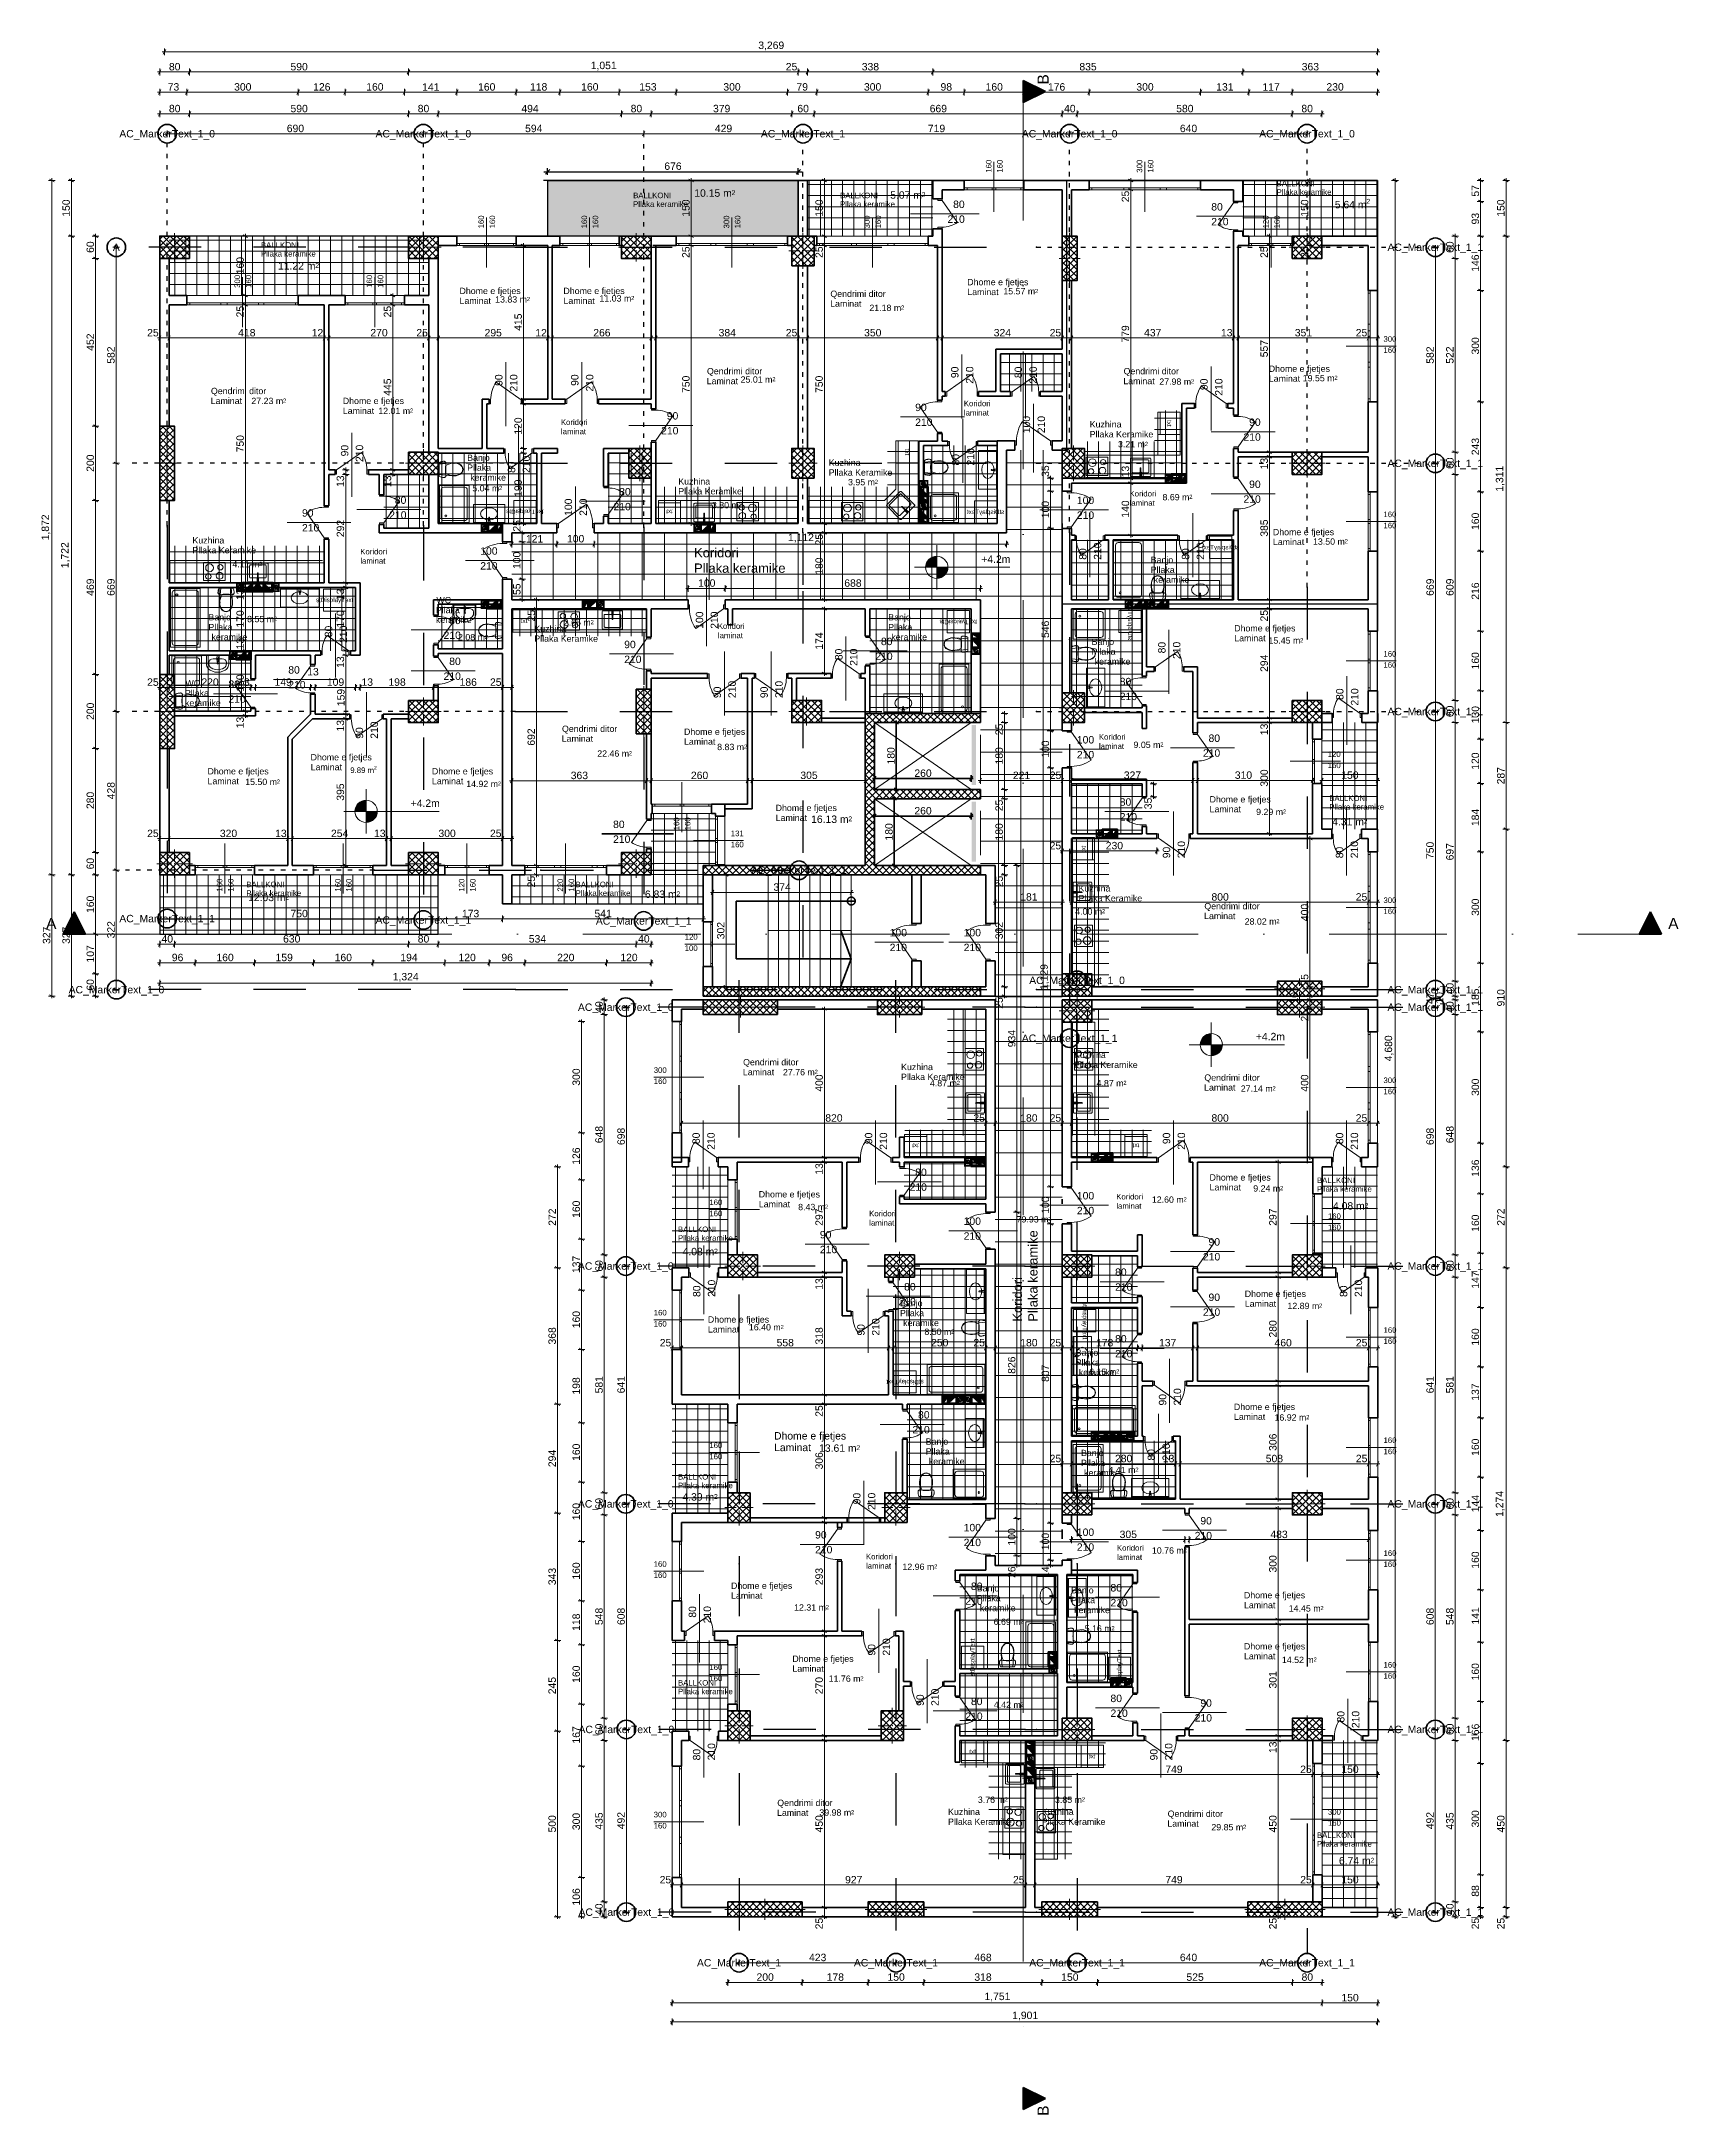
# Model space of a CAD drawing. Header units: centimetres. Extents: x 765 to 25620, y 224160 to 230516.
# Drawn here: x 765 to 5177, y 224929 to 230516 of the extents above; entities that cross this region are included whole.
import ezdxf
from ezdxf.enums import TextEntityAlignment as Align

# ---------------------------------------------------------------- set-up
doc = ezdxf.new("R2010")
doc.units = ezdxf.units.CM
doc.header["$MEASUREMENT"] = 0
for name, pattern in [('ACAD_ISO03W100', [30, 12, -18]), ('Dashed', [423.333333, 211.666667, -211.666667]), ('Dot & Dashed', [670.277762, 317.5, -176.388889, 0, -176.388874]), ('Small Dashed', [282.222222, 141.111111, -141.111111])]:
    doc.linetypes.add(name, pattern=pattern)
for name, color, linetype, lineweight in [('0_Pen_No__1', 7, 'Continuous', 13), ('0_Pen_No__101', 252, 'Continuous', 13), ('0_Pen_No__19', 255, 'Continuous', 0), ('0_Pen_No__6', 5, 'Continuous', 35), ('2D Drafting - General_Pen_No__6', 5, 'Continuous', 35), ('ARCHICAD Door Markers_Pen_No__1', 7, 'Continuous', 13), ('ARCHICAD Door Markers_Pen_No__21', 7, 'Continuous', 35), ('ARCHICAD Door Markers_Pen_No__7', 7, 'Continuous', 35), ('ARCHICAD Doors_Pen_No__27', 7, 'Continuous', 35), ('ARCHICAD Window Markers_Pen_No__1', 7, 'Continuous', 13), ('ARCHICAD Window Markers_Pen_No__7', 7, 'Continuous', 35), ('ARCHICAD Windows_Pen_No__27', 7, 'Continuous', 35), ('Dimensioning - General_Pen_No__1', 7, 'Continuous', 13), ('Dimensioning - General_Pen_No__101', 252, 'Continuous', 13), ('Dimensioning - General_Pen_No__6', 5, 'Continuous', 35), ('Structural - Bearing_Pen_No__20', 1, 'Continuous', 0), ('Structural - Bearing_Pen_No__21', 7, 'Continuous', 35), ('Structural - Bearing_Pen_No__27', 7, 'Continuous', 35), ('Structural - Shear_Pen_No__1', 7, 'Continuous', 13), ('Structural - Shear_Pen_No__7', 7, 'Continuous', 35)]:
    doc.layers.add(name, color=color, linetype=linetype, lineweight=lineweight)
for name, color, linetype, lineweight, true_color in [('0_Pen_No__1#1_Pen_No__8', 7, 'Continuous', 35, 0xa80f02), ('0_Pen_No__8', 7, 'Continuous', 35, 0xa80f02), ('2D Drafting - General_Pen_No__8', 7, 'Continuous', 35, 0xa80f02), ('A-COLS_Pen_No__97#1_Pen_No__81', 7, 'Continuous', 20, 0x6a6a6a), ('Annotation - Text_Pen_No__8', 7, 'Continuous', 35, 0xa80f02), ('ARCHICAD Doors_Pen_No__23', 7, 'Continuous', 20, 0xff6600), ('ARCHICAD Doors_Pen_No__3', 7, 'Continuous', 18, 0xff6600), ('ARCHICAD Windows_Pen_No__23', 7, 'Continuous', 20, 0xff6600), ('ARCHICAD Windows_Pen_No__3', 7, 'Continuous', 18, 0xff6600), ('Interior - Furniture _Pen_No__81', 7, 'Continuous', 20, 0x6a6a6a), ('Marker - Section_Pen_No__25', 7, 'Continuous', 35, 0x40a5ff), ('Marker - Section_Pen_No__85', 7, 'Continuous', 20, 0x80c2ff), ('Structural - Shear_Pen_No__58', 7, 'Continuous', 25, 0xdf0000)]:
    doc.layers.add(name, color=color, linetype=linetype, lineweight=lineweight, true_color=true_color)
for name, color, linetype in [('ARCHICAD Door Markers', 7, 'Continuous'), ('ARCHICAD Doors', 7, 'Continuous'), ('ARCHICAD Window Markers', 7, 'Continuous'), ('ARCHICAD Windows', 7, 'Continuous'), ('Dimensioning - General', 7, 'Continuous'), ('Structural - Bearing', 7, 'Continuous')]:
    doc.layers.add(name, color=color, linetype=linetype)
doc.styles.add('GENERATED_STYLE_1', font='arial.ttf')
doc.styles.get("Standard").update_dxf_attribs({"font": 'arial.ttf'})
doc.dimstyles.get("Standard").update_dxf_attribs({"dimtxt": 20, "dimasz": 12, "dimexe": 10, "dimexo": 15, "dimgap": 5, "dimtad": 1, "dimdec": 0, "dimzin": 0, "dimdsep": 46, "dimtxsty": 'Standard', "dimblk": 'OBLIQUE', "dimcen": 9, "dimdle": 10, "dimadec": 0, "dimazin": 0, "dimtfac": 1, "dimtdec": 0, "dimtofl": 0, "dimtmove": 0, "dimatfit": 3, "dimfxl": 1, "dimtolj": 1, "dimtzin": 0, "dimarcsym": 0})
pattern_1 = [(45, (1303.923, 207240.939), (-9.192388, 9.192388), []), (135, (1303.923, 207240.939), (9.192388, 9.192388), [])]

msp = doc.modelspace()

# ---------------------------------------------------------------- texts
at = {"layer": '0_Pen_No__8', "color": 14, "true_color": 0xa80f02, "style": 'GENERATED_STYLE_1'}
for s, height, p in [('10.15 m', 20, (2524.2, 230097.8)), ('2', 13.2, (2624.6, 230102.2)), ('5.07 m', 20, (3052.1, 230092.5)), ('2', 13.2, (3136.9, 230096.9)), ('5.64 m', 20, (4250.3, 230066.7)), ('2', 13.2, (4335.2, 230078.9)), ('11.22 m', 20, (1402.3, 229901.6)), ('2', 13.2, (1502.7, 229906)), ('13.83 m', 17, (1987.5, 229812.7)), ('2', 11.2, (2072.8, 229816.5)), ('11.03 m', 17, (2268.5, 229815.3)), ('2', 11.2, (2353.9, 229819.1)), ('15.57 m', 17, (3357, 229834.6)), ('2', 11.2, (3442.4, 229838.3)), ('21.18 m', 17, (2996, 229789.9)), ('2', 11.2, (3081.4, 229793.6)), ('25.01 m', 17, (2649, 229596.7)), ('2', 11.2, (2734.4, 229600.5)), ('27.98 m', 17, (3777.3, 229591)), ('2', 11.2, (3862.7, 229594.8)), ('19.55 m', 17, (4163.8, 229600.4)), ('2', 11.2, (4249.2, 229604.2)), ('27.23 m', 17, (1330.5, 229539)), ('2', 11.2, (1415.9, 229542.8)), ('12.01 m', 17, (1672.6, 229512.1)), ('2', 11.2, (1758, 229515.9)), ('3.21 m', 17, (3666, 229422.4)), ('2', 11.2, (3738.2, 229426.1)), ('3.95 m', 17, (2938.5, 229320.1)), ('2', 11.2, (3010.6, 229323.9)), ('5.04 m', 17, (1926, 229303.6)), ('2', 11.2, (1998.1, 229307.4)), ('3.80 m', 17, (2571.6, 229258.1)), ('2', 11.2, (2643.7, 229261.8)), ('8.69 m', 17, (3785.9, 229279.6)), ('2', 11.2, (3858, 229283.4)), ('13.50 m', 17, (4191.5, 229159.9)), ('2', 11.2, (4276.9, 229163.7)), ('4.11 m', 17, (1279.5, 229098.8)), ('2', 11.2, (1351.6, 229102.6)), ('8.55 m', 17, (1319.1, 228951.1)), ('2', 11.2, (1391.3, 228954.9)), ('2.65 m', 17, (2172.5, 228942)), ('2', 11.2, (2244.7, 228945.7)), ('2.08 m', 17, (1887.4, 228902.2)), ('2', 11.2, (1959.6, 228905.9)), ('15.45 m', 17, (4071.5, 228893.2)), ('2', 11.2, (4156.9, 228896.9)), ('22.46 m', 17, (2262.7, 228588.6)), ('2', 11.2, (2348.1, 228592.3)), ('8.83 m', 17, (2585.8, 228606.3)), ('2', 11.2, (2658, 228610)), ('9.05 m', 17, (3707.8, 228612.1)), ('2', 11.2, (3779.9, 228615.9)), ('9.89 m', 15, (1597.1, 228544.6)), ('2', 9.9, (1660.8, 228553.8)), ('15.50 m', 17, (1313.9, 228512.1)), ('2', 11.2, (1399.2, 228515.9)), ('14.92 m', 17, (1909.5, 228506.6)), ('2', 11.2, (1994.9, 228510.4)), ('9.29 m', 17, (4038.3, 228431.3)), ('2', 11.2, (4110.4, 228435)), ('16.13 m', 20, (2839, 228410)), ('2', 13.2, (2939.4, 228414.4)), ('4.31 m', 20, (4243.2, 228403.3)), ('2', 13.2, (4328.1, 228407.7)), ('12.03 m', 20, (1321.6, 228199.2)), ('2', 13.2, (1422, 228203.6)), ('6.83 m', 20, (2391.1, 228207.9)), ('2', 13.2, (2476, 228212.3)), ('4.00 m', 17, (3550.7, 228162.8)), ('2', 11.2, (3622.8, 228166.5)), ('28.02 m', 17, (4007.4, 228135.9)), ('2', 11.2, (4092.7, 228139.7)), ('27.76 m', 17, (2763.1, 227729.7)), ('2', 11.2, (2848.5, 227733.4)), ('4.87 m', 17, (3159.2, 227700)), ('2', 11.2, (3231.4, 227703.8)), ('4.87 m', 17, (3608.3, 227700)), ('2', 11.2, (3680.4, 227703.8)), ('27.14 m', 17, (3996.9, 227685.4)), ('2', 11.2, (4082.3, 227689.2)), ('9.24 m', 17, (4030.5, 227416.4)), ('2', 11.2, (4102.6, 227420.1)), ('8.43 m', 17, (2804.1, 227366.2)), ('2', 11.2, (2876.2, 227370)), ('12.60 m', 17, (3757.2, 227386.2)), ('2', 11.2, (3842.6, 227390)), ('4.08 m', 20, (4245.4, 227367.8)), ('2', 13.2, (4330.3, 227372.2)), ('79.93 m', 17, (3392.8, 227333.1)), ('2', 11.2, (3478.2, 227336.9)), ('4.08 m', 20, (2492.6, 227244.7)), ('2', 13.2, (2577.5, 227249.1)), ('12.89 m', 17, (4122.6, 227099.6)), ('2', 11.2, (4207.9, 227103.3)), ('16.40 m', 17, (2671.3, 227042.1)), ('2', 11.2, (2756.7, 227045.8)), ('8.50 m', 17, (3144.3, 227029.9)), ('2', 11.2, (3216.4, 227033.7)), ('6.15 m', 17, (3588.7, 226922.3)), ('2', 11.2, (3660.9, 226926)), ('16.92 m', 17, (4087.8, 226799)), ('2', 11.2, (4173.2, 226802.7)), ('13.61 m', 20, (2860.5, 226714.9)), ('2', 13.2, (2960.9, 226719.4)), ('4.41 m', 17, (3640.6, 226657.4)), ('2', 11.2, (3712.7, 226661.2)), ('4.39 m', 20, (2492.3, 226583.4)), ('2', 13.2, (2577.2, 226587.8)), ('10.76 m', 17, (3757.4, 226440.5)), ('2', 11.2, (3842.8, 226444.3)), ('12.96 m', 17, (3085, 226396.6)), ('2', 11.2, (3170.4, 226400.4)), ('12.31 m', 17, (2793.1, 226287)), ('2', 11.2, (2878.5, 226290.7)), ('6.69 m', 17, (3330.9, 226248.4)), ('2', 11.2, (3403.1, 226252.2)), ('14.45 m', 17, (4126.1, 226284.4)), ('2', 11.2, (4211.5, 226288.1)), ('5.16 m', 17, (3576.2, 226230.1)), ('2', 11.2, (3648.3, 226233.9)), ('14.52 m', 17, (4107.7, 226145.6)), ('2', 11.2, (4193, 226149.3)), ('11.76 m', 17, (2886.3, 226095)), ('2', 11.2, (2971.7, 226098.8)), ('4.42 m', 17, (3331.5, 226024.6)), ('2', 11.2, (3403.7, 226028.3)), ('39.98 m', 17, (2861.2, 225734.1)), ('2', 11.2, (2946.5, 225737.9)), ('3.76 m', 17, (3288.3, 225768.7)), ('2', 11.2, (3360.4, 225772.4)), ('3.85 m', 17, (3496.2, 225768.7)), ('2', 11.2, (3568.4, 225772.4)), ('29.85 m', 17, (3917.6, 225694.5)), ('2', 11.2, (4003, 225698.3)), ('6.74 m', 20, (4261.4, 225602.9)), ('2', 13.2, (4346.3, 225607.3))]:
    msp.add_text(s, height=height, dxfattribs=at).set_placement(p)
at = {"layer": 'Annotation - Text_Pen_No__8', "color": 14, "true_color": 0xa80f02, "style": 'GENERATED_STYLE_1'}
for s, height, p in [('BALLKONI', 15, (2359.4, 230094)), ('BALLKONI', 15, (2917.1, 230094)), ('Pllaka keramike', 15, (4093.4, 230102.9)), ('BALLKONI', 15, (4093.5, 230126.3)), ('Pllaka keramike', 15, (2359.3, 230070.6)), ('Pllaka keramike', 15, (2917, 230070.6)), ('Pllaka keramike', 15, (1356.3, 229936.7)), ('BALLKONI', 15, (1356.3, 229960.2)), ('Dhome e fjetjes', 17, (1891.4, 229835.6)), ('Dhome e fjetjes', 17, (2171.5, 229835.6)), ('Qendrimi ditor', 17, (2890.9, 229827.8)), ('Dhome e fjetjes', 17, (3259.7, 229859.2)), ('Laminat', 17, (3259.8, 229832.7)), ('Laminat', 17, (1891.5, 229809.1)), ('Laminat', 17, (2171.6, 229809.1)), ('Laminat', 17, (2890.2, 229801.3)), ('Qendrimi ditor', 17, (2558.3, 229619.2)), ('Laminat', 17, (2557.5, 229592.6)), ('Qendrimi ditor', 17, (3681, 229619.2)), ('Laminat', 17, (3680.3, 229592.6)), ('Dhome e fjetjes', 17, (4072.3, 229625.9)), ('Laminat', 17, (4072.4, 229599.3)), ('Qendrimi ditor', 17, (1221.6, 229565.8)), ('Laminat', 17, (1220.9, 229539.2)), ('Dhome e fjetjes', 17, (1576.9, 229539.1)), ('Koridori', 15, (3250.5, 229533.2)), ('Laminat', 17, (1577, 229512.5)), ('Koridori', 15, (2164.6, 229482.7)), ('laminat', 15, (3250.7, 229508.2)), ('Kuzhina', 17, (3589.7, 229476)), ('laminat', 15, (2164.8, 229457.7)), ('Pllaka Keramike', 17, (3589.6, 229449.2)), ('Banjo', 17, (1912.1, 229385.9)), ('Kuzhina', 17, (2886.4, 229372.8)), ('Pllaka', 17, (1912, 229359.2)), (' keramike', 17, (1913.8, 229332.5)), ('Kuzhina', 17, (2481.1, 229322.2)), ('Pllaka Keramike', 17, (2886.3, 229346.1)), ('Pllaka Keramike', 17, (2481, 229295.5)), ('laminat', 15, (3697.3, 229265)), ('Koridori', 15, (3697.1, 229290)), ('Kuzhina', 17, (1171.7, 229163.3)), ('Dhome e fjetjes', 17, (4083.4, 229185.5)), ('Laminat', 17, (4083.5, 229159)), ('Pllaka Keramike', 17, (1171.6, 229136.6)), ('laminat', 15, (1624.2, 229108.8)), ('Koridori', 15, (1624, 229133.8)), ('Pllaka keramike', 25, (2523.5, 229084.3)), ('Koridori', 25, (2523.6, 229126)), ('Pllaka', 17, (3754, 229083.9)), ('Banjo', 17, (3754.1, 229110.6)), (' keramike', 17, (3755.8, 229057.2)), ('WC', 17, (1829.2, 229002)), ('Pllaka', 17, (1827.7, 228975.3)), ('Pllaka', 17, (1214.8, 228929.2)), ('Banjo', 17, (1214.9, 228955.9)), ('keramike', 17, (1827.9, 228948.8)), ('Kuzhina', 17, (2093.2, 228925)), ('Koridori', 15, (2587.5, 228933)), ('Pllaka', 17, (3046.7, 228929.2)), ('Banjo', 17, (3046.8, 228955.9)), ('Dhome e fjetjes', 17, (3979.2, 228926.2)), (' keramike', 17, (1216.6, 228902.5)), ('Pllaka Keramike', 17, (2093.1, 228898.3)), ('laminat', 15, (2587.7, 228908)), (' keramike', 17, (3048.5, 228902.5)), ('Pllaka', 17, (3594.8, 228863.3)), ('Banjo', 17, (3594.9, 228890)), ('Laminat', 17, (3979.3, 228899.6)), (' keramike', 17, (3596.6, 228836.6)), ('WC', 17, (1152.9, 228778.3)), ('Pllaka', 17, (1151.4, 228751.6)), ('keramike', 17, (1151.7, 228725)), ('Qendrimi ditor', 17, (2167.6, 228655.3)), ('Dhome e fjetjes', 17, (2496.4, 228647.4)), ('Laminat', 17, (2166.9, 228628.8)), ('Laminat', 17, (2496.5, 228620.8)), ('laminat', 15, (3614.7, 228609.3)), ('Koridori', 15, (3614.5, 228634.3)), ('Dhome e fjetjes', 17, (1212.3, 228540.8)), ('Dhome e fjetjes', 17, (1490.2, 228578.6)), ('Laminat', 17, (1490.3, 228552)), ('Dhome e fjetjes', 17, (1817.1, 228540.8)), ('Laminat', 17, (1212.4, 228514.3)), ('Laminat', 17, (1817.2, 228514.3)), ('Dhome e fjetjes', 17, (2743.4, 228442)), ('Laminat', 17, (2743.5, 228415.4)), ('Dhome e fjetjes', 17, (3912.8, 228465.2)), ('Laminat', 17, (3912.9, 228438.6)), ('Pllaka keramike', 15, (4235.2, 228445.7)), ('BALLKONI', 15, (4235.3, 228469.1)), ('Pllaka keramike', 15, (1316.9, 228213.4)), ('BALLKONI', 15, (1316.9, 228236.8)), ('Pllaka keramike', 15, (2204.2, 228213.4)), ('BALLKONI', 15, (2204.3, 228236.8)), ('Pllaka Keramike', 17, (3559.6, 228198.5)), ('Kuzhina', 17, (3559.7, 228225.2)), ('Qendrimi ditor', 17, (3898.7, 228177.2)), ('Laminat', 17, (3898, 228150.7)), ('Qendrimi ditor', 17, (2655.7, 227756.6)), ('Kuzhina', 17, (3081.4, 227743.7)), ('Pllaka Keramike', 17, (3547.4, 227749.5)), ('Kuzhina', 17, (3547.4, 227776.2)), ('Laminat', 17, (2655, 227730)), ('Pllaka Keramike', 17, (3081.3, 227717)), ('Qendrimi ditor', 17, (3898.7, 227715.1)), ('Laminat', 17, (3898, 227688.6)), ('Dhome e fjetjes', 17, (3912.8, 227445.9)), ('Laminat', 17, (3912.9, 227419.4)), ('Pllaka keramike', 15, (4202.1, 227415.8)), ('BALLKONI', 15, (4202.1, 227439.2)), ('Dhome e fjetjes', 17, (2697.9, 227400.5)), ('Laminat', 17, (2698, 227374)), ('laminat', 15, (3661.5, 227370.1)), ('Koridori', 15, (3661.3, 227395.1)), ('BALLKONI', 15, (2480.3, 227307.1)), ('laminat', 15, (2995.6, 227324.7)), ('Koridori', 15, (2995.4, 227349.7)), ('Pllaka keramike', 15, (2480.2, 227283.7)), ('Dhome e fjetjes', 17, (4007.6, 227132.3)), ('Pllaka', 17, (3078.5, 227080.4)), ('Banjo', 17, (3078.6, 227107.1)), ('Laminat', 17, (4007.7, 227105.7)), ('Dhome e fjetjes', 17, (2560.8, 227063.1)), ('Laminat', 17, (2560.9, 227036.5)), (' keramike', 17, (3080.4, 227053.7)), ('Banjo', 17, (3552.1, 226973.9)), ('Pllaka', 17, (3552, 226947.2)), (' keramike', 17, (3553.8, 226920.5)), ('Dhome e fjetjes', 17, (3978.3, 226827.6)), ('Laminat', 17, (3978.4, 226801.1)), ('Dhome e fjetjes', 20, (2739.2, 226748)), ('Laminat', 20, (2739.3, 226716.7)), ('Pllaka', 17, (3147.7, 226707.5)), ('Banjo', 17, (3147.8, 226734.2)), (' keramike', 17, (3149.6, 226680.8)), ('Banjo', 17, (3566.3, 226703.3)), ('BALLKONI', 15, (2480.3, 226640.1)), ('Pllaka', 17, (3566.2, 226676.6)), (' keramike', 17, (3568, 226649.9)), ('Pllaka keramike', 15, (2480.2, 226616.7)), ('Koridori', 15, (2986.7, 226425)), ('laminat', 15, (3663.3, 226423.3)), ('Koridori', 15, (3663.1, 226448.3)), ('Dhome e fjetjes', 17, (2623.1, 226345.5)), ('laminat', 15, (2986.9, 226400)), ('Laminat', 17, (2623.2, 226318.9)), ('Pllaka', 17, (3285.4, 226311.9)), ('Banjo', 17, (3285.5, 226338.6)), ('Pllaka', 17, (3539.5, 226306.7)), ('Banjo', 17, (3539.6, 226333.4)), ('Dhome e fjetjes', 17, (4005.4, 226319.9)), ('Laminat', 17, (4005.5, 226293.3)), (' keramike', 17, (3287.2, 226285.2)), (' keramike', 17, (3541.3, 226280)), ('Dhome e fjetjes', 17, (4005.4, 226182.2)), ('Dhome e fjetjes', 17, (2788.5, 226148.6)), ('Laminat', 17, (2788.6, 226122)), ('Laminat', 17, (4005.5, 226155.6)), ('BALLKONI', 15, (2480.3, 226084.9)), ('Pllaka keramike', 15, (2480.2, 226061.4)), ('Qendrimi ditor', 17, (2747.8, 225760.2)), ('Laminat', 17, (2747.1, 225733.7)), ('Kuzhina', 17, (3208.1, 225736.1)), ('Kuzhina', 17, (3460.7, 225736.1)), ('Qendrimi ditor', 17, (3799.8, 225731)), ('Pllaka Keramike', 17, (3208, 225709.4)), ('Pllaka Keramike', 17, (3460.7, 225709.4)), ('Laminat', 17, (3799, 225704.4)), ('Pllaka keramike', 15, (4202.1, 225650.7)), ('BALLKONI', 15, (4202.1, 225674.1))]:
    msp.add_text(s, height=height, dxfattribs=at).set_placement(p)
for s, p in [('Pllaka keramike', (3449.1, 227065.6)), ('Koridori', (3407.4, 227065.8))]:
    msp.add_text(s, height=25, rotation=90, dxfattribs=at).set_placement(p)
at = {"layer": 'Dimensioning - General', "color": 7, "lineweight": 13, "char_height": 20, "attachment_point": 7, "style": 'GENERATED_STYLE_1'}
for s, insert in [('\\A1;3,269', (2696.6, 230492.4)), ('\\A1;80', (1108.4, 230438.1)), ('\\A1;590', (1436, 230438.1)), ('\\A1;1,051', (2245.1, 230438.1)), ('\\A1;25', (2770.7, 230438.1)), ('\\A1;338', (2975.5, 230438.1)), ('\\A1;835', (3561.9, 230438.1)), ('\\A1;363', (4161.1, 230438.1)), ('\\A1;80', (1108.4, 230325.3)), ('\\A1;590', (1436, 230325.3)), ('\\A1;80', (1778.9, 230325.3)), ('\\A1;494', (2058.2, 230325.3)), ('\\A1;80', (2352.7, 230325.3)), ('\\A1;379', (2574.7, 230325.3)), ('\\A1;60', (2801.9, 230325.3)), ('\\A1;669', (3158.6, 230325.3)), ('\\A1;40', (3520.6, 230325.3)), ('\\A1;580', (3822.8, 230325.3)), ('\\A1;80', (4160.2, 230325.3)), ('\\A1;690', (1426, 230271.7)), ('\\A1;594', (2068.2, 230271.7)), ('\\A1;429', (2579.7, 230271.7)), ('\\A1;719', (3153.6, 230271.7)), ('\\A1;640', (3832.8, 230271.7)), ('\\A1;25', (1049.7, 229721.2)), ('\\A1;418', (1295, 229721.2)), ('\\A1;12', (1493.2, 229721.2)), ('\\A1;270', (1651.3, 229721.2)), ('\\A1;25', (1775.2, 229721.2)), ('\\A1;295', (1959, 229721.2)), ('\\A1;12', (2095.7, 229721.2)), ('\\A1;266', (2251.9, 229721.2)), ('\\A1;384', (2589.7, 229721.2)), ('\\A1;25', (2770.7, 229721.2)), ('\\A1;350', (2981.8, 229721.2)), ('\\A1;324', (3331.1, 229721.2)), ('\\A1;25', (3481.9, 229721.2)), ('\\A1;437', (3736.2, 229721.2)), ('\\A1;13', (3943.5, 229721.2)), ('\\A1;351', (4142.4, 229721.2)), ('\\A1;25', (4306.7, 229721.2)), ('\\A1;121', (2070.4, 229165.8)), ('\\A1;100', (2181.1, 229165.8)), ('\\A1;1,112', (2776.6, 229165.8)), ('\\A1;100', (2534.5, 229046.3)), ('\\A1;688', (2928.4, 229046.3)), ('\\A1;13', (1481.1, 228807.3)), ('\\A1;25', (1049.7, 228779.3)), ('\\A1;220', (1195.9, 228779.3)), ('\\A1;13', (1295, 228779.3)), ('\\A1;149', (1392.9, 228779.3)), ('\\A1;109', (1534.1, 228779.3)), ('\\A1;13', (1627.3, 228779.3)), ('\\A1;198', (1699.9, 228779.3)), ('\\A1;186', (1891.7, 228779.3)), ('\\A1;25', (1973.6, 228779.3)), ('\\A1;25', (1049.7, 228371.6)), ('\\A1;320', (1245.7, 228371.6)), ('\\A1;13', (1394.6, 228371.6)), ('\\A1;254', (1545.2, 228371.6)), ('\\A1;13', (1661.1, 228371.6)), ('\\A1;300', (1834.7, 228371.6)), ('\\A1;25', (1973.6, 228371.6)), ('\\A1;25', (3481.9, 228338.6)), ('\\A1;230', (3633, 228338.6)), ('\\A1;181', (3402.6, 228200.3)), ('\\A1;800', (3917.9, 228200.3)), ('\\A1;25', (4306.7, 228200.3)), ('\\A1;750', (1436, 228155.5)), ('\\A1;173', (1898, 228155.5)), ('\\A1;541', (2255.1, 228155.5)), ('\\A1;40', (1088.4, 228087.3)), ('\\A1;630', (1416, 228087.3)), ('\\A1;80', (1778.9, 228087.3)), ('\\A1;534', (2078.2, 228087.3)), ('\\A1;40', (2372.7, 228087.3)), ('\\A1;1,324', (1711.5, 227981.9)), ('\\A1;820', (2877.2, 227604.5)), ('\\A1;25', (3276.3, 227604.5)), ('\\A1;180', (3402.6, 227604.5)), ('\\A1;25', (3481.9, 227604.5)), ('\\A1;800', (3917.9, 227604.5)), ('\\A1;25', (4306.7, 227604.5)), ('\\A1;25', (2431.1, 226998.8)), ('\\A1;558', (2746, 226998.8)), ('\\A1;250', (3162.3, 226998.8)), ('\\A1;25', (3276.3, 226998.8)), ('\\A1;180', (3402.6, 226998.8)), ('\\A1;25', (3481.9, 226998.8)), ('\\A1;178', (3606.7, 226998.8)), ('\\A1;137', (3776.5, 226998.8)), ('\\A1;460', (4087.8, 226998.8)), ('\\A1;25', (4307, 226998.8)), ('\\A1;25', (3481.9, 226686.6)), ('\\A1;280', (3658, 226686.6)), ('\\A1;13', (3786.9, 226686.6)), ('\\A1;508', (4064.2, 226686.6)), ('\\A1;25', (4307, 226686.6)), ('\\A1;305', (3670.5, 226482.1)), ('\\A1;483', (4076.7, 226482.1)), ('\\A1;749', (3793.6, 225848.9)), ('\\A1;25', (4157, 225848.9)), ('\\A1;150', (4267.9, 225848.9)), ('\\A1;25', (2430.9, 225551.4)), ('\\A1;927', (2930.5, 225551.4)), ('\\A1;25', (3383, 225551.4)), ('\\A1;749', (3793.6, 225551.4)), ('\\A1;25', (4157, 225551.4)), ('\\A1;150', (4267.9, 225551.4)), ('\\A1;423', (2833.4, 225341.7)), ('\\A1;468', (3278.9, 225341.7)), ('\\A1;640', (3832.8, 225341.7)), ('\\A1;200', (2691.9, 225288.8)), ('\\A1;178', (2880.9, 225288.8)), ('\\A1;150', (3044.8, 225288.8)), ('\\A1;318', (3278.9, 225288.8)), ('\\A1;150', (3513, 225288.8)), ('\\A1;525', (3850.5, 225288.8)), ('\\A1;80', (4160.7, 225288.8)), ('\\A1;1,751', (3306.1, 225233.3)), ('\\A1;150', (4268.1, 225233.3)), ('\\A1;1,901', (3380.9, 225182.2))]:
    msp.add_mtext(s, dxfattribs=dict(at, insert=insert))
at = {"layer": 'Dimensioning - General', "color": 5, "lineweight": 35, "char_height": 20, "attachment_point": 7, "style": 'GENERATED_STYLE_1'}
for s, insert in [('\\A1;73', (1105.1, 230383.7)), ('\\A1;300', (1284.1, 230383.7)), ('\\A1;126', (1497.1, 230383.7)), ('\\A1;160', (1640.1, 230383.7)), ('\\A1;141', (1790.8, 230383.7)), ('\\A1;160', (1941.5, 230383.7)), ('\\A1;118', (2081.4, 230383.7)), ('\\A1;160', (2219.3, 230383.7)), ('\\A1;153', (2375.9, 230383.7)), ('\\A1;300', (2602.5, 230383.7)), ('\\A1;79', (2799.5, 230383.7)), ('\\A1;300', (2981.4, 230383.7)), ('\\A1;98', (3187.8, 230383.7)), ('\\A1;160', (3309.1, 230383.7)), ('\\A1;176', (3477.3, 230383.7)), ('\\A1;300', (3715.5, 230383.7)), ('\\A1;131', (3930.7, 230383.7)), ('\\A1;117', (4055.3, 230383.7)), ('\\A1;230', (4227.7, 230383.7)), ('\\A1;260', (3117.3, 228533.9)), ('\\A1;260', (3117.3, 228432.5)), ('\\A1;374', (2737.5, 228226.9)), ('\\A1;96', (1116.2, 228037.1)), ('\\A1;160', (1236.4, 228037.1)), ('\\A1;159', (1395.7, 228037.1)), ('\\A1;160', (1555, 228037.1)), ('\\A1;194', (1731.9, 228037.1)), ('\\A1;120', (1888.8, 228037.1)), ('\\A1;96', (2004.3, 228037.1)), ('\\A1;220', (2154.6, 228037.1)), ('\\A1;120', (2324.8, 228037.1))]:
    msp.add_mtext(s, dxfattribs=dict(at, insert=insert))
at = {"layer": 'Dimensioning - General', "color": 7, "lineweight": 13, "char_height": 20, "attachment_point": 7, "style": 'GENERATED_STYLE_1'}
for s, insert, rotation in [('\\A1;25', (3696.2, 230083), 90), ('\\A1;150', (841.5, 230044), 90), ('\\A1;150', (2511.8, 230044), 90), ('\\A1;150', (2870.8, 230044), 90), ('\\A1;150', (4179.1, 230044), 90), ('\\A1;150', (4707.9, 230044), 90), ('\\A1;60', (906.7, 229946.5), 90), ('\\A1;25', (2511.8, 229932.9), 90), ('\\A1;25', (2870.8, 229932.9), 90), ('\\A1;25', (4070.1, 229932.9), 90), ('\\A1;25', (4179.1, 229932.9), 90), ('\\A1;60', (4570.6, 229946.5), 90), ('\\A1;160', (1310.5, 229888.9), 90), ('\\A1;25', (1310.5, 229772.7), 90), ('\\A1;25', (1707.6, 229772.7), 90), ('\\A1;415', (2059.7, 229736.5), 90), ('\\A1;452', (906.7, 229682.7), 90), ('\\A1;779', (3696.2, 229704.7), 90), ('\\A1;582', (962.4, 229647.7), 90), ('\\A1;557', (4070.1, 229665.2), 90), ('\\A1;582', (4517.3, 229647.7), 89.9973), ('\\A1;522', (4570.6, 229647.7), 90), ('\\A1;445', (1707.6, 229561.4), 90), ('\\A1;750', (2511.8, 229569), 90), ('\\A1;750', (2870.8, 229569), 90), ('\\A1;120', (2059.7, 229456.5), 90), ('\\A1;750', (1310.5, 229408.9), 90), ('\\A1;200', (906.7, 229356.5), 90), ('\\A1;13', (4070.1, 229363), 90), ('\\A1;60', (4570.6, 229364.1), 90), ('\\A1;13', (1580.7, 229315.5), 90), ('\\A1;13', (1707.6, 229315.5), 90), ('\\A1;190', (2059.7, 229289), 90), ('\\A1;35', (3480.5, 229342.8), 90), ('\\A1;13', (3696.2, 229341.6), 90), ('\\A1;1,311', (4707.9, 229302.8), 90), ('\\A1;100', (3480.5, 229231.3), 90), ('\\A1;140', (3696.2, 229232.7), 90), ('\\A1;1,872', (788.9, 229171.7), 90), ('\\A1;292', (1580.7, 229180.3), 90), ('\\A1;25', (2056.1, 229195.3), 90), ('\\A1;385', (4070.1, 229181.5), 90), ('\\A1;1,722', (841.5, 229096.7), 90), ('\\A1;25', (2870.8, 229158), 90), ('\\A1;100', (2056.1, 229094.5), 90), ('\\A1;180', (2870.8, 229079), 90), ('\\A1;469', (906.7, 229022.1), 90), ('\\A1;669', (962.4, 229022.1), 90), ('\\A1;55', (2056.1, 229024.4), 90), ('\\A1;669', (4517.3, 229022.1), 89.9973), ('\\A1;609', (4570.6, 229022.1), 90), ('\\A1;13', (1310.5, 229010.5), 90), ('\\A1;13', (1580.7, 229010.5), 90), ('\\A1;170', (1310.5, 228936.5), 90), ('\\A1;170', (1580.7, 228936.5), 90), ('\\A1;25', (2095, 228953), 90), ('\\A1;546', (3480.5, 228908.6), 90), ('\\A1;25', (4070.1, 228953), 90), ('\\A1;13', (1310.5, 228877.8), 90), ('\\A1;174', (2870.8, 228876.9), 90), ('\\A1;13', (1580.7, 228828), 90), ('\\A1;294', (4070.1, 228817.1), 90), ('\\A1;150', (1310.5, 228763.8), 90), ('\\A1;159', (1582.1, 228724.7), 90), ('\\A1;200', (906.7, 228687.6), 90), ('\\A1;60', (4570.6, 228695.2), 90), ('\\A1;13', (1310.5, 228665), 90), ('\\A1;13', (1580.7, 228656.5), 90), ('\\A1;692', (2095, 228618.2), 90), ('\\A1;25', (3355.9, 228646.5), 90), ('\\A1;13', (4070.1, 228646.5), 90), ('\\A1;180', (3355.9, 228567.6), 90), ('\\A1;100', (3480.5, 228585.7), 90), ('\\A1;363', (2191.2, 228527.8), 0.024), ('\\A1;260', (2515.1, 228527.9), 0.024), ('\\A1;305', (2810, 228528.1), 0.024), ('\\A1;221', (3382.8, 228528.3), 0.024), ('\\A1;25', (3482.1, 228528.3), 0.024), ('\\A1;327', (3681.7, 228528.4), 0.024), ('\\A1;310', (3980.8, 228528.6), 0.024), ('\\A1;300', (4070.1, 228507.7), 90), ('\\A1;150', (4267.7, 228528.7), 0.024), ('\\A1;287', (4707.9, 228514), 90), ('\\A1;280', (906.7, 228447.4), 90), ('\\A1;428', (962.4, 228473.7), 90), ('\\A1;395', (1580.7, 228469.9), 90), ('\\A1;25', (3355.9, 228441.5), 90), ('\\A1;35', (3757.3, 228446.9), 90), ('\\A1;180', (3355.9, 228362.6), 90), ('\\A1;750', (4517.2, 228312.7), 89.9973), ('\\A1;697', (4570.6, 228309), 90), ('\\A1;60', (906.7, 228284.8), 90), ('\\A1;25', (2095, 228236.2), 90), ('\\A1;25', (3355.9, 228236.5), 90), ('\\A1;160', (906.7, 228167.3), 90), ('\\A1;400', (4179.1, 228145.4), 90), ('\\A1;327', (788.9, 228083.8), 90), ('\\A1;327', (841.5, 228083.8), 90), ('\\A1;322', (962.4, 228098.8), 90), ('\\A1;302', (3355.9, 228096.5), 90), ('\\A1;107', (906.7, 228033.8), 90), ('\\A1;60', (906.7, 227958), 90), ('\\A1;1,129', (3480.5, 227959.7), 90), ('\\A1;25', (4179.1, 227971.6), 90), ('\\A1;40', (2277.6, 227898.2), 90), ('\\A1;25', (3355.9, 227909.3), 90), ('\\A1;10', (4151.1, 227923.1), 90), ('\\A1;47', (4517.2, 227921.8), 89.9973), ('\\A1;10', (4542.6, 227923.1), 90), ('\\A1;40', (4570.6, 227948), 90), ('\\A1;40', (4570.6, 227898.2), 90), ('\\A1;910', (4707.9, 227915.4), 90), ('\\A1;25', (4179.1, 227874.5), 90), ('\\A1;934', (3389.8, 227805.4), 90), ('\\A1;4,680', (4408.5, 227767.5), 90), ('\\A1;400', (2870.8, 227685.5), 90), ('\\A1;400', (4179.1, 227685.5), 90), ('\\A1;648', (2277.6, 227546.7), 90), ('\\A1;698', (2337.1, 227541.7), 90), ('\\A1;698', (4517.2, 227541.7), 89.9973), ('\\A1;648', (4570.6, 227546.7), 90), ('\\A1;13', (2870.8, 227461.8), 90), ('\\A1;272', (2151.4, 227324.1), 90), ('\\A1;297', (2870.8, 227324.1), 90), ('\\A1;100', (3480.5, 227356.6), 90), ('\\A1;297', (4093.6, 227324.1), 90), ('\\A1;272', (4707.9, 227324.1), 90), ('\\A1;60', (2277.6, 227200.5), 90), ('\\A1;60', (4570.6, 227200.5), 90), ('\\A1;13', (2870.8, 227151.8), 90), ('\\A1;368', (2151.4, 227004.1), 90), ('\\A1;318', (2870.8, 227004.1), 90), ('\\A1;280', (4093.6, 227022.9), 90), ('\\A1;826', (3389.8, 226925.1), 90), ('\\A1;807', (3480.5, 226903.2), 90), ('\\A1;581', (2277.6, 226872.4), 90), ('\\A1;641', (2337.1, 226872.4), 90), ('\\A1;641', (4517.2, 226872.4), 89.9973), ('\\A1;581', (4570.6, 226872.4), 90), ('\\A1;25', (2870.8, 226809.3), 90), ('\\A1;306', (4093.6, 226717.4), 90), ('\\A1;294', (2151.4, 226673.6), 90), ('\\A1;306', (2870.8, 226667.4), 90), ('\\A1;60', (2277.6, 226559.4), 90), ('\\A1;60', (4570.6, 226559.4), 90), ('\\A1;1,274', (4707.9, 226539.4), 90), ('\\A1;100', (3389.8, 226462.2), 90), ('\\A1;100', (3480.5, 226449.8), 90), ('\\A1;300', (4093.6, 226389.6), 90), ('\\A1;343', (2151.4, 226355.4), 90), ('\\A1;293', (2870.8, 226355.4), 90), ('\\A1;26', (3389.8, 226375), 90), ('\\A1;14', (3480.5, 226375), 90), ('\\A1;548', (2277.6, 226247.9), 90), ('\\A1;608', (2337.1, 226247.9), 90), ('\\A1;608', (4517.1, 226247.9), 89.9973), ('\\A1;548', (4570.6, 226247.9), 90), ('\\A1;245', (2151.4, 226061.4), 90), ('\\A1;270', (2870.8, 226061.4), 90), ('\\A1;301', (4093.6, 226076.9), 90), ('\\A1;60', (2277.6, 225951.4), 90), ('\\A1;60', (4570.6, 225951.4), 90), ('\\A1;13', (4093.6, 225902.8), 90), ('\\A1;500', (2151.4, 225688.9), 90), ('\\A1;435', (2277.6, 225696.4), 90), ('\\A1;492', (2337.1, 225697.6), 90), ('\\A1;450', (2870.8, 225688.9), 90), ('\\A1;450', (4093.6, 225688.9), 90), ('\\A1;492', (4517.1, 225697.6), 89.9973), ('\\A1;435', (4570.6, 225696.4), 90), ('\\A1;450', (4707.9, 225688.9), 90), ('\\A1;40', (2277.6, 225466.5), 90), ('\\A1;40', (4570.6, 225466.5), 90), ('\\A1;25', (2870.8, 225427.8), 90), ('\\A1;25', (4093.6, 225427.8), 90), ('\\A1;25', (4707.9, 225427.8), 90)]:
    msp.add_mtext(s, dxfattribs=dict(at, insert=insert, rotation=rotation))
at = {"layer": 'Dimensioning - General', "color": 5, "lineweight": 35, "char_height": 20, "attachment_point": 7, "rotation": 90, "style": 'GENERATED_STYLE_1'}
for s, insert in [('\\A1;57', (4639.2, 230098.3)), ('\\A1;93', (4639.2, 230023.2)), ('\\A1;146', (4639.2, 229895.7)), ('\\A1;300', (4639.2, 229672.5)), ('\\A1;243', (4639.2, 229401.1)), ('\\A1;160', (4639.2, 229199.7)), ('\\A1;216', (4639.2, 229011.7)), ('\\A1;160', (4639.2, 228823.7)), ('\\A1;130', (4639.2, 228678.5)), ('\\A1;180', (3064.4, 228567.6)), ('\\A1;120', (4639.2, 228553.3)), ('\\A1;184', (4639.2, 228401.5)), ('\\A1;180', (3059, 228362.6)), ('\\A1;300', (4639.2, 228159.6)), ('\\A1;302', (2605.7, 228096.5)), ('\\A1;185', (4639.2, 227917)), ('\\A1;300', (2216.2, 227701.7)), ('\\A1;300', (4639.2, 227674.3)), ('\\A1;126', (2216.2, 227488.6)), ('\\A1;136', (4639.2, 227456.1)), ('\\A1;160', (2216.2, 227345.4)), ('\\A1;160', (4639.2, 227307.9)), ('\\A1;137', (2216.2, 227196.7)), ('\\A1;147', (4639.2, 227154.5)), ('\\A1;160', (2216.2, 227048)), ('\\A1;160', (4639.2, 227001.1)), ('\\A1;198', (2216.2, 226869.2)), ('\\A1;137', (4639.2, 226852.6)), ('\\A1;160', (2216.2, 226690.4)), ('\\A1;160', (4639.2, 226704)), ('\\A1;144', (4639.2, 226551.9)), ('\\A1;160', (2216.2, 226530.4)), ('\\A1;160', (4639.2, 226399.8)), ('\\A1;160', (2216.2, 226370.4)), ('\\A1;118', (2216.2, 226232.3)), ('\\A1;141', (4639.2, 226249.3)), ('\\A1;160', (4639.2, 226098.7)), ('\\A1;160', (2216.2, 226092.2)), ('\\A1;167', (2216.2, 225928.6)), ('\\A1;166', (4639.2, 225935.5)), ('\\A1;300', (2216.2, 225695.1)), ('\\A1;300', (4639.2, 225702.3)), ('\\A1;106', (2216.2, 225492)), ('\\A1;88', (4639.2, 225515.7)), ('\\A1;25', (4639.2, 225427.8))]:
    msp.add_mtext(s, dxfattribs=dict(at, insert=insert))
at = {"layer": 'Dimensioning - General_Pen_No__6', "color": 5, "lineweight": 35, "char_height": 20, "attachment_point": 7, "style": 'GENERATED_STYLE_1'}
for insert in [(3297.6, 229111), (1759.8, 228453.1), (4037.5, 227824.2)]:
    msp.add_mtext('\\A1;+4.2m', dxfattribs=dict(at, insert=insert))
at = {"layer": 'Interior - Furniture _Pen_No__81', "color": 251, "linetype": 'Continuous', "lineweight": 20, "true_color": 0x6a6a6a, "style": 'GENERATED_STYLE_1'}
for tag, text, rotation, p in [('txt', 'F', 270, (3804.2, 229487)), ('txt', 'F', 270, (3097.9, 229409.8)), ('txt', 'F', 180, (3714.6, 227539.9)), ('stDisplayText', 'W', 270, (3577.1, 227068.6)), ('stDisplayText', 'W', 180, (3092.1, 226902.9)), ('stDisplayText', 'W', 90, (3273.5, 226160.9)), ('stDisplayText', 'W', 90, (3669.4, 226131.5))]:
    msp.add_attdef(tag, text=text, height=12, rotation=rotation, dxfattribs=at).set_placement(p, align=Align.MIDDLE_CENTER)
at = {"layer": 'Interior - Furniture _Pen_No__81', "color": 251, "linetype": 'Continuous', "lineweight": 20, "true_color": 0x6a6a6a, "style": 'GENERATED_STYLE_1', "text_generation_flag": 4}
for tag, text, p in [('stDisplayText', 'W', (2067.7, 229248.3)), ('txt', 'F', (2457.4, 229248.5)), ('stDisplayText', 'W', (3235.4, 228951.6)), ('txt', 'F', (3120.4, 227539.9))]:
    msp.add_attdef(tag, text=text, height=12, dxfattribs=at).set_placement(p, align=Align.MIDDLE_CENTER)
for tag, text, rotation, p in [('stDisplayText', 'W', 180, (3309.2, 229248.7)), ('stDisplayText', 'W', 180, (3942.4, 229153.5)), ('stDisplayText', 'W', 90, (3699, 228953)), ('txt', 'F', 270, (3572.4, 228340.4)), ('txt', 'F', 180, (3596.7, 225894.8))]:
    msp.add_attdef(tag, text=text, height=12, rotation=rotation, dxfattribs=at).set_placement(p, align=Align.MIDDLE_CENTER)
at = {"layer": 'Interior - Furniture _Pen_No__81', "color": 251, "linetype": 'Continuous', "lineweight": 20, "true_color": 0x6a6a6a, "style": 'GENERATED_STYLE_1'}
for tag, text, p in [('stDisplayText', 'W', (1554.9, 229011.1)), ('txt', 'F', (2065.2, 228955.1)), ('txt', 'F', (3274.2, 225907.3))]:
    msp.add_attdef(tag, text=text, height=12, dxfattribs=at).set_placement(p, align=Align.MIDDLE_CENTER)
at = {"layer": 'Marker - Section_Pen_No__25', "color": 161, "lineweight": 35, "true_color": 0x40a5ff, "char_height": 30, "rotation": 90, "style": 'GENERATED_STYLE_1'}
for insert, attachment_point in [((3479.2, 230428.2), 9), ((3479.2, 224925.1), 7)]:
    msp.add_mtext('\\A1;\\pt0;B', dxfattribs=dict(at, insert=insert, attachment_point=attachment_point))
at = {"layer": 'Marker - Section_Pen_No__25', "color": 161, "lineweight": 35, "true_color": 0x40a5ff, "char_height": 30, "style": 'GENERATED_STYLE_1'}
for insert, attachment_point in [((805.2, 228124.2), 9), ((5148.7, 228124.2), 7)]:
    msp.add_mtext('\\A1;\\pt0;A', dxfattribs=dict(at, insert=insert, attachment_point=attachment_point))
at = {"layer": 'Structural - Shear_Pen_No__1', "color": 7, "lineweight": 13, "style": 'GENERATED_STYLE_1'}
for tag, p in [('AC_MarkerText_1_0', (1103.6, 230267.7)), ('AC_MarkerText_1_0', (1794, 230267.7)), ('AC_MarkerText_1', (2817, 230267.7)), ('AC_MarkerText_1_0', (3535.7, 230267.7)), ('AC_MarkerText_1_0', (4175.4, 230267.7)), ('A', (966.6, 229961.7)), ('AC_MarkerText_1_1', (4521.1, 229961.7)), ('AC_MarkerText_1_1', (4521.1, 229379.3)), ('AC_MarkerText_1_1', (4521.1, 228710.3)), ('AC_MarkerText_1_1', (2806.6, 228282.5)), ('AC_MarkerText_1_1', (1103.6, 228152.2)), ('AC_MarkerText_1_1', (1794, 228148.3)), ('AC_MarkerText_1_1', (2387.8, 228145.8)), ('AC_MarkerText_1_0', (3555.7, 227985.7)), ('AC_MarkerText_1_0', (967, 227960.6)), ('AC_MarkerText_1_1', (4521.1, 227960.6)), ('AC_MarkerText_1_0', (2339.5, 227913.3)), ('AC_MarkerText_1_1', (4521.1, 227913.3)), ('AC_MarkerText_1_1', (3535.7, 227829.7)), ('AC_MarkerText_1_0', (2339.5, 227215.6)), ('AC_MarkerText_1_1', (4521.1, 227215.6)), ('AC_MarkerText_1_0', (2339.5, 226574.6)), ('AC_MarkerText_1_1', (4521.1, 226574.6)), ('AC_MarkerText_1_0', (2341.1, 225966.6)), ('AC_MarkerText_1_1', (4521.1, 225966.6)), ('AC_MarkerText_1_0', (2341.1, 225474.1)), ('AC_MarkerText_1_1', (4521.1, 225474.1)), ('AC_MarkerText_1', (2644.7, 225337.7)), ('AC_MarkerText_1', (3067.6, 225337.7)), ('AC_MarkerText_1_1', (3555.7, 225337.7)), ('AC_MarkerText_1_1', (4175.4, 225337.7))]:
    msp.add_attdef(tag, text='', height=20, dxfattribs=at).set_placement(p, align=Align.MIDDLE_CENTER)

# ---------------------------------------------------------------- blocks, each defined once
blk = doc.blocks.new('Door 22_5')
at = {"layer": 'ARCHICAD Doors_Pen_No__23', "color": 30, "linetype": 'Continuous', "lineweight": 20, "true_color": 0xff6600}
for p, q in [((-360, 0), (-400, 0)), ((-400, 0), (-400, -115)), ((-360, -115), (-360, 0)), ((400, 0), (360, 0)), ((360, 0), (360, -115)), ((400, -115), (400, 0)), ((-400, -115), (-360, -115)), ((360, -115), (400, -115))]:
    blk.add_line(p, q, dxfattribs=at)
at = {"layer": 'ARCHICAD Doors_Pen_No__27', "color": 7, "linetype": 'Continuous', "lineweight": 35}
for p, q in [((-400, 0), (-437, 0)), ((-400, 0), (-437, 0)), ((-400, 0), (-400, -115)), ((-400, 0), (-400, -115)), ((400, 0), (400, -115)), ((400, 0), (400, -115)), ((400, 0), (437, 0)), ((400, 0), (437, 0)), ((-400, -250), (-437, -250)), ((-400, -250), (-437, -250)), ((-400, -115), (-400, -250)), ((-400, -115), (-400, -250)), ((400, -115), (400, -250)), ((400, -115), (400, -250)), ((400, -250), (437, -250)), ((400, -250), (437, -250))]:
    blk.add_line(p, q, dxfattribs=at)
at = {"layer": 'ARCHICAD Doors_Pen_No__3', "color": 30, "linetype": 'Continuous', "lineweight": 18, "true_color": 0xff6600}
blk.add_line((360, 0), (-230, 413), dxfattribs=at)
blk.add_arc((360, 0), 720, 145, 180, dxfattribs=at)
blk = doc.blocks.new('D Marker 22_4')
at = {"layer": 'ARCHICAD Door Markers_Pen_No__1', "color": 7, "linetype": 'Continuous', "lineweight": 13}
blk.add_line((0, 1000), (0, -850), dxfattribs=at)
at = {"layer": 'ARCHICAD Door Markers_Pen_No__7', "color": 7, "lineweight": 35, "style": 'GENERATED_STYLE_1'}
for tag, p in [('AC_MarkerText_3', (-369, 665)), ('A', (31, 665))]:
    blk.add_attdef(tag, text='', height=200, rotation=270, dxfattribs=at).set_placement(p, align=Align.BOTTOM_LEFT)
blk = doc.blocks.new('D Marker 22')
at = {"layer": 'ARCHICAD Door Markers_Pen_No__1', "color": 7, "linetype": 'Continuous', "lineweight": 13}
blk.add_line((0, -1250), (0, 600), dxfattribs=at)
at = {"layer": 'ARCHICAD Door Markers_Pen_No__7', "color": 7, "lineweight": 35, "style": 'GENERATED_STYLE_1'}
for tag, p in [('AC_MarkerText_3', (-369, -329)), ('A', (31, -329))]:
    blk.add_attdef(tag, text='', height=200, rotation=270, dxfattribs=at).set_placement(p, align=Align.BOTTOM_LEFT)
blk = doc.blocks.new('Door 22_2')
at = {"layer": 'ARCHICAD Doors_Pen_No__23', "color": 30, "linetype": 'Continuous', "lineweight": 20, "true_color": 0xff6600}
for p, q in [((-410, 0), (-450, 0)), ((-450, 0), (-450, -115)), ((-410, -115), (-410, 0)), ((450, 0), (410, 0)), ((410, 0), (410, -115)), ((450, -115), (450, 0)), ((-450, -115), (-410, -115)), ((410, -115), (450, -115))]:
    blk.add_line(p, q, dxfattribs=at)
at = {"layer": 'ARCHICAD Doors_Pen_No__27', "color": 7, "linetype": 'Continuous', "lineweight": 35}
for p, q in [((-450, 0), (-487, 0)), ((-450, 0), (-487, 0)), ((-450, 0), (-450, -115)), ((-450, 0), (-450, -115)), ((450, 0), (450, -115)), ((450, 0), (450, -115)), ((450, 0), (487, 0)), ((450, 0), (487, 0)), ((-450, -125), (-487, -125)), ((-450, -125), (-487, -125)), ((-450, -115), (-450, -125)), ((-450, -115), (-450, -125)), ((450, -115), (450, -125)), ((450, -115), (450, -125)), ((450, -125), (487, -125)), ((450, -125), (487, -125))]:
    blk.add_line(p, q, dxfattribs=at)
at = {"layer": 'ARCHICAD Doors_Pen_No__3', "color": 30, "linetype": 'Continuous', "lineweight": 18, "true_color": 0xff6600}
blk.add_line((410, 0), (-262, 470), dxfattribs=at)
blk.add_arc((410, 0), 820, 145, 180, dxfattribs=at)
blk = doc.blocks.new('D Marker 22_2')
at = {"layer": 'ARCHICAD Door Markers_Pen_No__1', "color": 7, "linetype": 'Continuous', "lineweight": 13}
blk.add_line((0, 1000), (0, -725), dxfattribs=at)
at = {"layer": 'ARCHICAD Door Markers_Pen_No__7', "color": 7, "lineweight": 35, "style": 'GENERATED_STYLE_1'}
for tag, p in [('AC_MarkerText_3', (-369, 665)), ('AC_MarkerText_2', (31, 665))]:
    blk.add_attdef(tag, text='', height=200, rotation=270, dxfattribs=at).set_placement(p, align=Align.BOTTOM_LEFT)
blk = doc.blocks.new('Door 22')
at = {"layer": 'ARCHICAD Doors_Pen_No__23', "color": 30, "linetype": 'Continuous', "lineweight": 20, "true_color": 0xff6600}
for p, q in [((-360, 0), (-400, 0)), ((-400, 0), (-400, -115)), ((-360, -115), (-360, 0)), ((400, 0), (360, 0)), ((360, 0), (360, -115)), ((400, -115), (400, 0)), ((-400, -115), (-360, -115)), ((360, -115), (400, -115))]:
    blk.add_line(p, q, dxfattribs=at)
at = {"layer": 'ARCHICAD Doors_Pen_No__27', "color": 7, "linetype": 'Continuous', "lineweight": 35}
for p, q in [((-400, 0), (-437, 0)), ((-400, 0), (-437, 0)), ((-400, 0), (-400, -115)), ((-400, 0), (-400, -115)), ((400, 0), (400, -115)), ((400, 0), (400, -115)), ((400, 0), (437, 0)), ((400, 0), (437, 0)), ((-400, -125), (-437, -125)), ((-400, -125), (-437, -125)), ((-400, -115), (-400, -125)), ((-400, -115), (-400, -125)), ((400, -115), (400, -125)), ((400, -115), (400, -125)), ((400, -125), (437, -125)), ((400, -125), (437, -125))]:
    blk.add_line(p, q, dxfattribs=at)
at = {"layer": 'ARCHICAD Doors_Pen_No__3', "color": 30, "linetype": 'Continuous', "lineweight": 18, "true_color": 0xff6600}
blk.add_line((360, 0), (-230, 413), dxfattribs=at)
blk.add_arc((360, 0), 720, 145, 180, dxfattribs=at)
blk = doc.blocks.new('Triple Window 22')
at = {"layer": 'ARCHICAD Windows_Pen_No__23', "color": 30, "linetype": 'Continuous', "lineweight": 20, "true_color": 0xff6600}
for p, q in [((-1500, 0), (-1425, 0)), ((-1425, 0), (-1425, -50)), ((-568, -50), (-568, 0)), ((-568, 0), (-500, 0)), ((-500, 0), (-432, 0)), ((-432, 0), (-432, -50)), ((412.5, -50), (412.5, 0)), ((412.5, 0), (500, 0)), ((500, 0), (587.5, 0)), ((587.5, 0), (587.5, -50)), ((1425, -50), (1425, 0)), ((1425, 0), (1500, 0)), ((-1425, -50), (-1500, -50)), ((-500, -50), (-568, -50)), ((-432, -50), (-500, -50)), ((500, -50), (412.5, -50)), ((587.5, -50), (500, -50)), ((1500, -50), (1425, -50))]:
    blk.add_line(p, q, dxfattribs=at)
at = {"layer": 'ARCHICAD Windows_Pen_No__27', "color": 7, "linetype": 'Continuous', "lineweight": 35}
for p, q in [((-1500, 0), (-1500, -50)), ((-1500, 0), (-1500, -50)), ((1500, 0), (1500, -50)), ((1500, 0), (1500, -50)), ((-1500, -50), (-1500, -250)), ((1500, -50), (1500, -250))]:
    blk.add_line(p, q, dxfattribs=at)
at = {"layer": 'ARCHICAD Windows_Pen_No__3', "color": 30, "linetype": 'Continuous', "lineweight": 18, "true_color": 0xff6600}
for p, q in [((-1500, 0), (1500, 0)), ((-1425, 0), (-568, 0)), ((-432, 0), (412.5, 0)), ((587.5, 0), (1425, 0)), ((-1500, -250), (1500, -250)), ((-568, -50), (-1425, -50)), ((412.5, -50), (-432, -50)), ((1425, -50), (587.5, -50))]:
    blk.add_line(p, q, dxfattribs=at)
blk = doc.blocks.new('W Marker 22')
at = {"layer": 'ARCHICAD Window Markers_Pen_No__1', "color": 7, "linetype": 'Continuous', "lineweight": 13}
blk.add_line((0, -750), (0, 600), dxfattribs=at)
at = {"layer": 'ARCHICAD Window Markers_Pen_No__7', "color": 7, "lineweight": 35, "style": 'GENERATED_STYLE_1'}
for tag, p in [('AC_MarkerText_2_1', (-24, -701)), ('AC_MarkerText_2_0', (276, -701))]:
    blk.add_attdef(tag, text='', height=150, rotation=90, dxfattribs=at).set_placement(p, align=Align.BOTTOM_LEFT)
blk = doc.blocks.new('Double Sash Window 22_2')
at = {"layer": 'ARCHICAD Windows_Pen_No__23', "color": 30, "linetype": 'Continuous', "lineweight": 20, "true_color": 0xff6600}
for p, q in [((-800, 0), (-725, 0)), ((-725, 0), (-725, -50)), ((-50, -50), (-50, 0)), ((-50, 0), (0, 0)), ((0, 0), (50, 0)), ((50, 0), (50, -50)), ((725, -50), (725, 0)), ((725, 0), (800, 0)), ((-725, -50), (-800, -50)), ((0, -50), (-50, -50)), ((50, -50), (0, -50)), ((800, -50), (725, -50))]:
    blk.add_line(p, q, dxfattribs=at)
at = {"layer": 'ARCHICAD Windows_Pen_No__27', "color": 7, "linetype": 'Continuous', "lineweight": 35}
for p, q in [((-800, 0), (-800, -50)), ((-800, 0), (-800, -50)), ((800, 0), (800, -50)), ((800, 0), (800, -50)), ((-800, -50), (-800, -250)), ((800, -50), (800, -250))]:
    blk.add_line(p, q, dxfattribs=at)
at = {"layer": 'ARCHICAD Windows_Pen_No__3', "color": 30, "linetype": 'Continuous', "lineweight": 18, "true_color": 0xff6600}
for p, q in [((-800, 0), (800, 0)), ((-725, 0), (-50, 0)), ((50, 0), (725, 0)), ((-800, -250), (800, -250)), ((-50, -50), (-725, -50)), ((725, -50), (50, -50))]:
    blk.add_line(p, q, dxfattribs=at)
blk = doc.blocks.new('W Marker 22_2')
at = {"layer": 'ARCHICAD Window Markers_Pen_No__1', "color": 7, "linetype": 'Continuous', "lineweight": 13}
blk.add_line((0, 500), (0, -850), dxfattribs=at)
at = {"layer": 'ARCHICAD Window Markers_Pen_No__7', "color": 7, "lineweight": 35, "style": 'GENERATED_STYLE_1'}
for tag, p in [('AC_MarkerText_3', (276, 207)), ('iShowSillTo', (-24, 207))]:
    blk.add_attdef(tag, text='', height=150, rotation=90, dxfattribs=at).set_placement(p, align=Align.BOTTOM_LEFT)
blk = doc.blocks.new('D Marker 22_3')
at = {"layer": 'ARCHICAD Door Markers_Pen_No__1', "color": 7, "linetype": 'Continuous', "lineweight": 13}
blk.add_line((0, -1125), (0, 600), dxfattribs=at)
at = {"layer": 'ARCHICAD Door Markers_Pen_No__7', "color": 7, "lineweight": 35, "style": 'GENERATED_STYLE_1'}
for tag, p in [('AC_MarkerText_3', (-369, -204)), ('AC_MarkerText_2', (31, -356))]:
    blk.add_attdef(tag, text='', height=200, rotation=270, dxfattribs=at).set_placement(p, align=Align.BOTTOM_LEFT)
blk = doc.blocks.new('Double Sash Window 22')
at = {"layer": 'ARCHICAD Windows_Pen_No__23', "color": 30, "linetype": 'Continuous', "lineweight": 20, "true_color": 0xff6600}
for p, q in [((-600, 0), (-525, 0)), ((-525, 0), (-525, -50)), ((-50, -50), (-50, 0)), ((-50, 0), (0, 0)), ((0, 0), (50, 0)), ((50, 0), (50, -50)), ((525, -50), (525, 0)), ((525, 0), (600, 0)), ((-525, -50), (-600, -50)), ((0, -50), (-50, -50)), ((50, -50), (0, -50)), ((600, -50), (525, -50))]:
    blk.add_line(p, q, dxfattribs=at)
at = {"layer": 'ARCHICAD Windows_Pen_No__27', "color": 7, "linetype": 'Continuous', "lineweight": 35}
for p, q in [((-600, 0), (-600, -50)), ((-600, 0), (-600, -50)), ((600, 0), (600, -50)), ((600, 0), (600, -50)), ((-600, -50), (-600, -250)), ((600, -50), (600, -250))]:
    blk.add_line(p, q, dxfattribs=at)
at = {"layer": 'ARCHICAD Windows_Pen_No__3', "color": 30, "linetype": 'Continuous', "lineweight": 18, "true_color": 0xff6600}
for p, q in [((-600, 0), (600, 0)), ((-525, 0), (-50, 0)), ((50, 0), (525, 0)), ((-600, -250), (600, -250)), ((-50, -50), (-525, -50)), ((525, -50), (50, -50))]:
    blk.add_line(p, q, dxfattribs=at)
blk = doc.blocks.new('Door 22_7')
at = {"layer": 'ARCHICAD Doors_Pen_No__23', "color": 30, "linetype": 'Continuous', "lineweight": 20, "true_color": 0xff6600}
for p, q in [((-410, 0), (-450, 0)), ((-450, 0), (-450, -115)), ((-410, -115), (-410, 0)), ((450, 0), (410, 0)), ((410, 0), (410, -115)), ((450, -115), (450, 0)), ((-450, -115), (-410, -115)), ((410, -115), (450, -115))]:
    blk.add_line(p, q, dxfattribs=at)
at = {"layer": 'ARCHICAD Doors_Pen_No__27', "color": 7, "linetype": 'Continuous', "lineweight": 35}
for p, q in [((-450, 0), (-487, 0)), ((-450, 0), (-487, 0)), ((-450, 0), (-450, -115)), ((-450, 0), (-450, -115)), ((450, 0), (450, -115)), ((450, 0), (450, -115)), ((450, 0), (487, 0)), ((450, 0), (487, 0)), ((-450, -120), (-487, -120)), ((-450, -120), (-487, -120)), ((-450, -115), (-450, -120)), ((-450, -115), (-450, -120)), ((450, -115), (450, -120)), ((450, -115), (450, -120)), ((450, -120), (487, -120)), ((450, -120), (487, -120))]:
    blk.add_line(p, q, dxfattribs=at)
at = {"layer": 'ARCHICAD Doors_Pen_No__3', "color": 30, "linetype": 'Continuous', "lineweight": 18, "true_color": 0xff6600}
blk.add_line((410, 0), (-262, 470), dxfattribs=at)
blk.add_arc((410, 0), 820, 145, 180, dxfattribs=at)
blk = doc.blocks.new('D Marker 22_5')
at = {"layer": 'ARCHICAD Door Markers_Pen_No__1', "color": 7, "linetype": 'Continuous', "lineweight": 13}
blk.add_line((0, -1120), (0, 600), dxfattribs=at)
at = {"layer": 'ARCHICAD Door Markers_Pen_No__7', "color": 7, "lineweight": 35, "style": 'GENERATED_STYLE_1'}
for tag, p in [('AC_MarkerText_2', (-31, -655)), ('AC_MarkerText_3', (369, -655))]:
    blk.add_attdef(tag, text='', height=200, rotation=90, dxfattribs=at).set_placement(p, align=Align.BOTTOM_LEFT)
blk = doc.blocks.new('Door 22_3')
at = {"layer": 'ARCHICAD Doors_Pen_No__23', "color": 30, "linetype": 'Continuous', "lineweight": 20, "true_color": 0xff6600}
for p, q in [((-460, 0), (-500, 0)), ((-500, 0), (-500, -115)), ((-460, -115), (-460, 0)), ((500, 0), (460, 0)), ((460, 0), (460, -115)), ((500, -115), (500, 0)), ((-500, -115), (-460, -115)), ((460, -115), (500, -115))]:
    blk.add_line(p, q, dxfattribs=at)
at = {"layer": 'ARCHICAD Doors_Pen_No__27', "color": 7, "linetype": 'Continuous', "lineweight": 35}
for p, q in [((-500, 0), (-537, 0)), ((-500, 0), (-537, 0)), ((-500, 0), (-500, -115)), ((-500, 0), (-500, -115)), ((500, 0), (500, -115)), ((500, 0), (500, -115)), ((500, 0), (537, 0)), ((500, 0), (537, 0)), ((-500, -250), (-537, -250)), ((-500, -250), (-537, -250)), ((-500, -115), (-500, -250)), ((-500, -115), (-500, -250)), ((500, -115), (500, -250)), ((500, -115), (500, -250)), ((500, -250), (537, -250)), ((500, -250), (537, -250))]:
    blk.add_line(p, q, dxfattribs=at)
at = {"layer": 'ARCHICAD Doors_Pen_No__3', "color": 30, "linetype": 'Continuous', "lineweight": 18, "true_color": 0xff6600}
blk.add_line((460, 0), (-294, 528), dxfattribs=at)
blk.add_arc((460, 0), 920, 145, 180, dxfattribs=at)
blk = doc.blocks.new('Triple Window 22_2')
at = {"layer": 'ARCHICAD Windows_Pen_No__23', "color": 30, "linetype": 'Continuous', "lineweight": 20, "true_color": 0xff6600}
for p, q in [((-1100, 0), (-1025, 0)), ((-1025, 0), (-1025, -50)), ((-852.5, -50), (-852.5, 0)), ((-852.5, 0), (-784.5, 0)), ((-784.5, 0), (-716.5, 0)), ((-716.5, 0), (-716.5, -50)), ((128, -50), (128, 0)), ((128, 0), (215.5, 0)), ((215.5, 0), (303, 0)), ((303, 0), (303, -50)), ((1025, -50), (1025, 0)), ((1025, 0), (1100, 0)), ((-1025, -50), (-1100, -50)), ((-784.5, -50), (-852.5, -50)), ((-716.5, -50), (-784.5, -50)), ((215.5, -50), (128, -50)), ((303, -50), (215.5, -50)), ((1100, -50), (1025, -50))]:
    blk.add_line(p, q, dxfattribs=at)
at = {"layer": 'ARCHICAD Windows_Pen_No__27', "color": 7, "linetype": 'Continuous', "lineweight": 35}
for p, q in [((-1100, 0), (-1100, -50)), ((-1100, 0), (-1100, -50)), ((1100, 0), (1100, -50)), ((1100, 0), (1100, -50)), ((-1100, -50), (-1100, -250)), ((1100, -50), (1100, -250))]:
    blk.add_line(p, q, dxfattribs=at)
at = {"layer": 'ARCHICAD Windows_Pen_No__3', "color": 30, "linetype": 'Continuous', "lineweight": 18, "true_color": 0xff6600}
for p, q in [((-1100, 0), (1100, 0)), ((-1025, 0), (-852.5, 0)), ((-716.5, 0), (128, 0)), ((303, 0), (1025, 0)), ((-1100, -250), (1100, -250)), ((-852.5, -50), (-1025, -50)), ((128, -50), (-716.5, -50)), ((1025, -50), (303, -50))]:
    blk.add_line(p, q, dxfattribs=at)
blk = doc.blocks.new('Double Sash Window 22_3')
at = {"layer": 'ARCHICAD Windows_Pen_No__23', "color": 30, "linetype": 'Continuous', "lineweight": 20, "true_color": 0xff6600}
for p, q in [((-654, 0), (-579, 0)), ((-579, 0), (-579, -50)), ((-50, -50), (-50, 0)), ((-50, 0), (0, 0)), ((0, 0), (50, 0)), ((50, 0), (50, -50)), ((579, -50), (579, 0)), ((579, 0), (654, 0)), ((-579, -50), (-654, -50)), ((0, -50), (-50, -50)), ((50, -50), (0, -50)), ((654, -50), (579, -50))]:
    blk.add_line(p, q, dxfattribs=at)
at = {"layer": 'ARCHICAD Windows_Pen_No__27', "color": 7, "linetype": 'Continuous', "lineweight": 35}
for p, q in [((-654, 0), (-654, -50)), ((-654, 0), (-654, -50)), ((654, 0), (654, -50)), ((654, 0), (654, -50)), ((-654, -50), (-654, -250)), ((654, -50), (654, -250))]:
    blk.add_line(p, q, dxfattribs=at)
at = {"layer": 'ARCHICAD Windows_Pen_No__3', "color": 30, "linetype": 'Continuous', "lineweight": 18, "true_color": 0xff6600}
for p, q in [((-654, 0), (654, 0)), ((-579, 0), (-50, 0)), ((50, 0), (579, 0)), ((-654, -250), (654, -250)), ((-50, -50), (-579, -50)), ((579, -50), (50, -50))]:
    blk.add_line(p, q, dxfattribs=at)
blk = doc.blocks.new('Door 22_4')
at = {"layer": 'ARCHICAD Doors_Pen_No__23', "color": 30, "linetype": 'Continuous', "lineweight": 20, "true_color": 0xff6600}
for p, q in [((-410, 0), (-450, 0)), ((-450, 0), (-450, -115)), ((-410, -115), (-410, 0)), ((450, 0), (410, 0)), ((410, 0), (410, -115)), ((450, -115), (450, 0)), ((-450, -115), (-410, -115)), ((410, -115), (450, -115))]:
    blk.add_line(p, q, dxfattribs=at)
at = {"layer": 'ARCHICAD Doors_Pen_No__27', "color": 7, "linetype": 'Continuous', "lineweight": 35}
for p, q in [((-450, 10), (-487, 10)), ((-450, 10), (-487, 10)), ((-450, 0), (-450, 10)), ((-450, 0), (-450, 10)), ((-450, -115), (-450, 0)), ((-450, -115), (-450, 0)), ((450, 0), (450, 10)), ((450, 0), (450, 10)), ((450, 10), (487, 10)), ((450, 10), (487, 10)), ((450, -115), (450, 0)), ((450, -115), (450, 0)), ((-450, -115), (-487, -115)), ((-450, -115), (-487, -115)), ((450, -115), (487, -115)), ((450, -115), (487, -115))]:
    blk.add_line(p, q, dxfattribs=at)
at = {"layer": 'ARCHICAD Doors_Pen_No__3', "color": 30, "linetype": 'Continuous', "lineweight": 18, "true_color": 0xff6600}
blk.add_line((410, 0), (-262, 470), dxfattribs=at)
blk.add_arc((410, 0), 820, 145, 180, dxfattribs=at)
blk = doc.blocks.new('Door 22_6')
at = {"layer": 'ARCHICAD Doors_Pen_No__23', "color": 30, "linetype": 'Continuous', "lineweight": 20, "true_color": 0xff6600}
for p, q in [((-360, 0), (-400, 0)), ((-400, 0), (-400, -115)), ((-360, -115), (-360, 0)), ((400, 0), (360, 0)), ((360, 0), (360, -115)), ((400, -115), (400, 0)), ((-400, -115), (-360, -115)), ((360, -115), (400, -115))]:
    blk.add_line(p, q, dxfattribs=at)
at = {"layer": 'ARCHICAD Doors_Pen_No__27', "color": 7, "linetype": 'Continuous', "lineweight": 35}
for p, q in [((-400, 10), (-437, 10)), ((-400, 10), (-437, 10)), ((-400, 0), (-400, 10)), ((-400, 0), (-400, 10)), ((-400, -115), (-400, 0)), ((-400, -115), (-400, 0)), ((400, 0), (400, 10)), ((400, 0), (400, 10)), ((400, 10), (437, 10)), ((400, 10), (437, 10)), ((400, -115), (400, 0)), ((400, -115), (400, 0)), ((-400, -115), (-437, -115)), ((-400, -115), (-437, -115)), ((400, -115), (437, -115)), ((400, -115), (437, -115))]:
    blk.add_line(p, q, dxfattribs=at)
at = {"layer": 'ARCHICAD Doors_Pen_No__3', "color": 30, "linetype": 'Continuous', "lineweight": 18, "true_color": 0xff6600}
blk.add_line((360, 0), (-230, 413), dxfattribs=at)
blk.add_arc((360, 0), 720, 145, 180, dxfattribs=at)
blk = doc.blocks.new('D Marker 22_6')
at = {"layer": 'ARCHICAD Door Markers_Pen_No__21', "color": 7, "linetype": 'Continuous', "lineweight": 35}
blk.add_line((0, -1325), (0, 600), dxfattribs=at)
at = {"layer": 'ARCHICAD Door Markers_Pen_No__7', "color": 7, "lineweight": 35, "style": 'GENERATED_STYLE_1'}
for tag, p in [('AC_MarkerText_2', (-31, -960)), ('AC_MarkerText_3', (369, -960))]:
    blk.add_attdef(tag, text='', height=200, rotation=90, dxfattribs=at).set_placement(p, align=Align.BOTTOM_LEFT)
blk = doc.blocks.new('_Oblique')
at = {"color": 0, "linetype": 'ByBlock', "lineweight": -2}
blk.add_line((-0.5, -0.5), (0.5, 0.5), dxfattribs=at)
blk = doc.blocks.new('*D292')
at = {"color": 0, "lineweight": -2, "transparency": 16777216}
for p, q in [((2118.8, 230165), (2814.5, 230165)), ((2128.8, 230156.9), (2128.8, 230175)), ((2804.5, 230156.9), (2804.5, 230175))]:
    blk.add_line(p, q, dxfattribs=at)
at = {"layer": 'Defpoints', "color": 0, "transparency": 16777216}
for p in [(2804.5, 230165), (2128.8, 230141.9), (2804.5, 230141.9)]:
    blk.add_point(p, dxfattribs=at)
at = {"color": 0, "lineweight": -2, "transparency": 16777216, "xscale": 12, "yscale": 12, "zscale": 12, "rotation": 180}
blk.add_blockref('_Oblique', (2128.8, 230165), dxfattribs=at)
at = {"color": 0, "lineweight": -2, "transparency": 16777216, "xscale": 12, "yscale": 12, "zscale": 12}
blk.add_blockref('_Oblique', (2804.5, 230165), dxfattribs=at)
at = {"color": 0, "transparency": 16777216, "insert": (2466.7, 230180.2), "char_height": 20, "attachment_point": 5}
blk.add_mtext('\\A1;676', dxfattribs=at)

# ---------------------------------------------------------------- dimensions: what is measured, and where the dimension line sits
at = {"color": 0}
dim = msp.add_linear_dim(base=(2804.5, 230165), p1=(2128.8, 230141.9), p2=(2804.5, 230141.9), dimstyle='Standard', dxfattribs=at)
dim.commit()
dim.dimension.update_dxf_attribs({"geometry": '*D292', "text_midpoint": (2466.7, 230180.2)})

# ---------------------------------------------------------------- hatches: boundary and pattern name
at = {"layer": '0_Pen_No__101', "linetype": 'Continuous', "lineweight": 13}
for points in [[(2128.9, 229991.7), (2804.5, 229991.7), (2804.5, 230141.9), (2128.9, 230141.9)], [(3271.3, 228673.8), (3283.4, 228673.8), (3283.4, 228511.9), (3271.3, 228511.9)], [(3271.3, 228467.5), (3283.4, 228467.5), (3283.4, 228305.6), (3271.3, 228305.6)]]:
    msp.add_hatch(color=252, dxfattribs=at).paths.add_polyline_path(points)
at = {"layer": 'A-COLS_Pen_No__97#1_Pen_No__81', "linetype": 'Continuous', "lineweight": 20, "true_color": 0x6a6a6a}
h = msp.add_hatch(color=251, dxfattribs=at)
h.paths.add_polyline_path([(3154.5, 229313.8), (3129.5, 229313.8), (3129.5, 229334.8), (3154.5, 229334.8)])
h.paths.add_polyline_path([(3151.5, 229316.8), (3151.5, 229331.8), (3132.5, 229331.8), (3132.5, 229316.8)], flags=0)
h = msp.add_hatch(color=251, dxfattribs=at)
h.paths.add_polyline_path([(3812.5, 229350.6), (3812.5, 229325.6), (3791.5, 229325.6), (3791.5, 229350.6)])
h.paths.add_polyline_path([(3809.5, 229347.6), (3794.5, 229347.6), (3794.5, 229328.6), (3809.5, 229328.6)], flags=0)
h = msp.add_hatch(color=251, dxfattribs=at)
h.paths.add_polyline_path([(3850.5, 229350.6), (3809.5, 229350.6), (3809.5, 229325.6), (3850.5, 229325.6)])
h.paths.add_polyline_path([(3836.5, 229347.6), (3847.5, 229347.6), (3847.5, 229328.6), (3836.5, 229328.6)], flags=0)
h.paths.add_polyline_path([(3833.5, 229347.6), (3833.5, 229328.6), (3812.5, 229328.6), (3812.5, 229347.6)], flags=0)
for points in [[(3833.5, 229347.6), (3833.5, 229328.6), (3812.5, 229328.6)], [(3836.5, 229328.6), (3847.5, 229328.6), (3847.5, 229347.6)], [(3151.5, 229292.8), (3132.5, 229292.8), (3132.5, 229313.8)], [(3132.5, 229289.8), (3132.5, 229278.8), (3151.5, 229278.8)], [(1990.4, 229213.8), (1990.4, 229194.8), (1969.4, 229194.8)], [(1993.4, 229194.8), (2004.4, 229194.8), (2004.4, 229213.8)], [(2563.6, 229213.8), (2563.6, 229194.8), (2542.6, 229194.8)], [(2566.6, 229194.8), (2577.6, 229194.8), (2577.6, 229213.8)], [(3151.5, 229233.8), (3132.5, 229233.8), (3132.5, 229254.8)], [(3132.5, 229230.8), (3132.5, 229219.8), (3151.5, 229219.8)], [(1331, 229054.8), (1331, 229035.8), (1310, 229035.8)], [(1334, 229035.8), (1345, 229035.8), (1345, 229054.8)], [(1362, 229035.8), (1351, 229035.8), (1351, 229054.8)], [(1365, 229054.8), (1365, 229035.8), (1386, 229035.8)], [(1990.4, 229008.8), (1990.4, 228989.8), (1969.4, 228989.8)], [(1993.4, 228989.8), (2004.4, 228989.8), (2004.4, 229008.8)], [(2237.3, 229008.8), (2226.3, 229008.8), (2226.3, 228989.8)], [(2240.3, 228989.8), (2240.3, 229008.8), (2261.3, 229008.8)], [(3726.2, 229008.8), (3726.2, 228989.8), (3705.2, 228989.8)], [(3729.2, 228989.8), (3740.2, 228989.8), (3740.2, 229008.8)], [(3785.2, 229008.8), (3785.2, 228989.8), (3764.2, 228989.8)], [(3788.2, 228989.8), (3799.2, 228989.8), (3799.2, 229008.8)], [(3292.1, 228907.8), (3292.1, 228918.8), (3273.1, 228918.8)], [(3273.1, 228904.8), (3292.1, 228904.8), (3292.1, 228883.8)], [(1312.6, 228871.3), (1312.6, 228852.3), (1291.6, 228852.3)], [(1315.6, 228852.3), (1326.6, 228852.3), (1326.6, 228871.3)], [(3647.4, 228390.1), (3647.4, 228371.1), (3626.4, 228371.1)], [(3650.4, 228371.1), (3661.4, 228371.1), (3661.4, 228390.1)], [(3293.1, 227486.9), (3293.1, 227505.9), (3272.1, 227505.9)], [(3296.1, 227505.9), (3307.1, 227505.9), (3307.1, 227486.9)], [(3634.7, 227517.6), (3634.7, 227498.6), (3613.7, 227498.6)], [(3637.7, 227498.6), (3648.7, 227498.6), (3648.7, 227517.6)], [(3206.1, 226865.1), (3195.1, 226865.1), (3195.1, 226846.1)], [(3209.1, 226846.1), (3209.1, 226865.1), (3230.1, 226865.1)], [(3293.1, 226846.1), (3293.1, 226865.1), (3272.1, 226865.1)], [(3296.1, 226865.1), (3307.1, 226865.1), (3307.1, 226846.1)], [(3634.7, 226766.7), (3634.7, 226747.7), (3613.7, 226747.7)], [(3637.7, 226747.7), (3648.7, 226747.7), (3648.7, 226766.7)], [(3665.7, 226747.7), (3654.7, 226747.7), (3654.7, 226766.7)], [(3668.7, 226766.7), (3668.7, 226747.7), (3689.7, 226747.7)], [(3500.2, 226162), (3500.2, 226173), (3481.2, 226173)], [(3481.2, 226159), (3500.2, 226159), (3500.2, 226138)], [(3660.7, 226102.4), (3649.7, 226102.4), (3649.7, 226083.4)], [(3663.7, 226083.4), (3663.7, 226102.4), (3684.7, 226102.4)], [(3438.8, 225922.6), (3438.8, 225933.6), (3419.8, 225933.6)], [(3419.8, 225919.6), (3438.8, 225919.6), (3438.8, 225898.6)], [(3438.8, 225863.6), (3438.8, 225874.6), (3419.8, 225874.6)], [(3419.8, 225860.6), (3438.8, 225860.6), (3438.8, 225839.6)]]:
    msp.add_hatch(color=251, dxfattribs=at).paths.add_polyline_path(points)
h = msp.add_hatch(color=251, dxfattribs=at)
h.paths.add_polyline_path([(3154.5, 229275.8), (3154.5, 229316.8), (3129.5, 229316.8), (3129.5, 229275.8)])
h.paths.add_polyline_path([(3151.5, 229289.8), (3151.5, 229278.8), (3132.5, 229278.8), (3132.5, 229289.8)], flags=0)
h.paths.add_polyline_path([(3151.5, 229292.8), (3132.5, 229292.8), (3132.5, 229313.8), (3151.5, 229313.8)], flags=0)
h = msp.add_hatch(color=251, dxfattribs=at)
h.paths.add_polyline_path([(3154.5, 229254.8), (3129.5, 229254.8), (3129.5, 229275.8), (3154.5, 229275.8)])
h.paths.add_polyline_path([(3151.5, 229257.8), (3151.5, 229272.8), (3132.5, 229272.8), (3132.5, 229257.8)], flags=0)
h = msp.add_hatch(color=251, dxfattribs=at)
h.paths.add_polyline_path([(1969.4, 229216.8), (1969.4, 229191.8), (1948.4, 229191.8), (1948.4, 229216.8)])
h.paths.add_polyline_path([(1966.4, 229213.8), (1951.4, 229213.8), (1951.4, 229194.8), (1966.4, 229194.8)], flags=0)
h = msp.add_hatch(color=251, dxfattribs=at)
h.paths.add_polyline_path([(2007.4, 229216.8), (1966.4, 229216.8), (1966.4, 229191.8), (2007.4, 229191.8)])
h.paths.add_polyline_path([(1993.4, 229213.8), (2004.4, 229213.8), (2004.4, 229194.8), (1993.4, 229194.8)], flags=0)
h.paths.add_polyline_path([(1990.4, 229213.8), (1990.4, 229194.8), (1969.4, 229194.8), (1969.4, 229213.8)], flags=0)
h = msp.add_hatch(color=251, dxfattribs=at)
h.paths.add_polyline_path([(2542.6, 229216.8), (2542.6, 229191.8), (2521.6, 229191.8), (2521.6, 229216.8)])
h.paths.add_polyline_path([(2539.6, 229213.8), (2524.6, 229213.8), (2524.6, 229194.8), (2539.6, 229194.8)], flags=0)
h = msp.add_hatch(color=251, dxfattribs=at)
h.paths.add_polyline_path([(2580.6, 229216.8), (2539.6, 229216.8), (2539.6, 229191.8), (2580.6, 229191.8)])
h.paths.add_polyline_path([(2566.6, 229213.8), (2577.6, 229213.8), (2577.6, 229194.8), (2566.6, 229194.8)], flags=0)
h.paths.add_polyline_path([(2563.6, 229213.8), (2563.6, 229194.8), (2542.6, 229194.8), (2542.6, 229213.8)], flags=0)
h = msp.add_hatch(color=251, dxfattribs=at)
h.paths.add_polyline_path([(3154.5, 229216.8), (3154.5, 229257.8), (3129.5, 229257.8), (3129.5, 229216.8)])
h.paths.add_polyline_path([(3151.5, 229230.8), (3151.5, 229219.8), (3132.5, 229219.8), (3132.5, 229230.8)], flags=0)
h.paths.add_polyline_path([(3151.5, 229233.8), (3132.5, 229233.8), (3132.5, 229254.8), (3151.5, 229254.8)], flags=0)
h = msp.add_hatch(color=251, dxfattribs=at)
h.paths.add_polyline_path([(1310, 229057.8), (1310, 229032.8), (1289, 229032.8), (1289, 229057.8)])
h.paths.add_polyline_path([(1307, 229054.8), (1292, 229054.8), (1292, 229035.8), (1307, 229035.8)], flags=0)
h = msp.add_hatch(color=251, dxfattribs=at)
h.paths.add_polyline_path([(1348, 229057.8), (1307, 229057.8), (1307, 229032.8), (1348, 229032.8)])
h.paths.add_polyline_path([(1334, 229054.8), (1345, 229054.8), (1345, 229035.8), (1334, 229035.8)], flags=0)
h.paths.add_polyline_path([(1331, 229054.8), (1331, 229035.8), (1310, 229035.8), (1310, 229054.8)], flags=0)
h = msp.add_hatch(color=251, dxfattribs=at)
h.paths.add_polyline_path([(1348, 229057.8), (1389, 229057.8), (1389, 229032.8), (1348, 229032.8)])
h.paths.add_polyline_path([(1362, 229054.8), (1351, 229054.8), (1351, 229035.8), (1362, 229035.8)], flags=0)
h.paths.add_polyline_path([(1365, 229054.8), (1365, 229035.8), (1386, 229035.8), (1386, 229054.8)], flags=0)
h = msp.add_hatch(color=251, dxfattribs=at)
h.paths.add_polyline_path([(1386, 229057.8), (1386, 229032.8), (1407, 229032.8), (1407, 229057.8)])
h.paths.add_polyline_path([(1389, 229054.8), (1404, 229054.8), (1404, 229035.8), (1389, 229035.8)], flags=0)
h = msp.add_hatch(color=251, dxfattribs=at)
h.paths.add_polyline_path([(1969.4, 229011.8), (1969.4, 228986.8), (1948.4, 228986.8), (1948.4, 229011.8)])
h.paths.add_polyline_path([(1966.4, 229008.8), (1951.4, 229008.8), (1951.4, 228989.8), (1966.4, 228989.8)], flags=0)
h = msp.add_hatch(color=251, dxfattribs=at)
h.paths.add_polyline_path([(2007.4, 229011.8), (1966.4, 229011.8), (1966.4, 228986.8), (2007.4, 228986.8)])
h.paths.add_polyline_path([(1993.4, 229008.8), (2004.4, 229008.8), (2004.4, 228989.8), (1993.4, 228989.8)], flags=0)
h.paths.add_polyline_path([(1990.4, 229008.8), (1990.4, 228989.8), (1969.4, 228989.8), (1969.4, 229008.8)], flags=0)
h = msp.add_hatch(color=251, dxfattribs=at)
h.paths.add_polyline_path([(2223.3, 228986.8), (2264.3, 228986.8), (2264.3, 229011.8), (2223.3, 229011.8)])
h.paths.add_polyline_path([(2237.3, 228989.8), (2226.3, 228989.8), (2226.3, 229008.8), (2237.3, 229008.8)], flags=0)
h.paths.add_polyline_path([(2240.3, 228989.8), (2240.3, 229008.8), (2261.3, 229008.8), (2261.3, 228989.8)], flags=0)
h = msp.add_hatch(color=251, dxfattribs=at)
h.paths.add_polyline_path([(2261.3, 228986.8), (2261.3, 229011.8), (2282.3, 229011.8), (2282.3, 228986.8)])
h.paths.add_polyline_path([(2264.3, 228989.8), (2279.3, 228989.8), (2279.3, 229008.8), (2264.3, 229008.8)], flags=0)
h = msp.add_hatch(color=251, dxfattribs=at)
h.paths.add_polyline_path([(3705.2, 229011.8), (3705.2, 228986.8), (3684.2, 228986.8), (3684.2, 229011.8)])
h.paths.add_polyline_path([(3702.2, 229008.8), (3687.2, 229008.8), (3687.2, 228989.8), (3702.2, 228989.8)], flags=0)
h = msp.add_hatch(color=251, dxfattribs=at)
h.paths.add_polyline_path([(3743.2, 229011.8), (3702.2, 229011.8), (3702.2, 228986.8), (3743.2, 228986.8)])
h.paths.add_polyline_path([(3729.2, 229008.8), (3740.2, 229008.8), (3740.2, 228989.8), (3729.2, 228989.8)], flags=0)
h.paths.add_polyline_path([(3726.2, 229008.8), (3726.2, 228989.8), (3705.2, 228989.8), (3705.2, 229008.8)], flags=0)
h = msp.add_hatch(color=251, dxfattribs=at)
h.paths.add_polyline_path([(3764.2, 229011.8), (3764.2, 228986.8), (3743.2, 228986.8), (3743.2, 229011.8)])
h.paths.add_polyline_path([(3761.2, 229008.8), (3746.2, 229008.8), (3746.2, 228989.8), (3761.2, 228989.8)], flags=0)
h = msp.add_hatch(color=251, dxfattribs=at)
h.paths.add_polyline_path([(3802.2, 229011.8), (3761.2, 229011.8), (3761.2, 228986.8), (3802.2, 228986.8)])
h.paths.add_polyline_path([(3788.2, 229008.8), (3799.2, 229008.8), (3799.2, 228989.8), (3788.2, 228989.8)], flags=0)
h.paths.add_polyline_path([(3785.2, 229008.8), (3785.2, 228989.8), (3764.2, 228989.8), (3764.2, 229008.8)], flags=0)
h = msp.add_hatch(color=251, dxfattribs=at)
h.paths.add_polyline_path([(3270.1, 228921.8), (3270.1, 228880.8), (3295.1, 228880.8), (3295.1, 228921.8)])
h.paths.add_polyline_path([(3273.1, 228907.8), (3273.1, 228918.8), (3292.1, 228918.8), (3292.1, 228907.8)], flags=0)
h.paths.add_polyline_path([(3273.1, 228904.8), (3292.1, 228904.8), (3292.1, 228883.8), (3273.1, 228883.8)], flags=0)
h = msp.add_hatch(color=251, dxfattribs=at)
h.paths.add_polyline_path([(3270.1, 228883.8), (3295.1, 228883.8), (3295.1, 228862.8), (3270.1, 228862.8)])
h.paths.add_polyline_path([(3273.1, 228880.8), (3273.1, 228865.8), (3292.1, 228865.8), (3292.1, 228880.8)], flags=0)
h = msp.add_hatch(color=251, dxfattribs=at)
h.paths.add_polyline_path([(1291.6, 228874.3), (1291.6, 228849.3), (1270.6, 228849.3), (1270.6, 228874.3)])
h.paths.add_polyline_path([(1288.6, 228871.3), (1273.6, 228871.3), (1273.6, 228852.3), (1288.6, 228852.3)], flags=0)
h = msp.add_hatch(color=251, dxfattribs=at)
h.paths.add_polyline_path([(1329.6, 228874.3), (1288.6, 228874.3), (1288.6, 228849.3), (1329.6, 228849.3)])
h.paths.add_polyline_path([(1315.6, 228871.3), (1326.6, 228871.3), (1326.6, 228852.3), (1315.6, 228852.3)], flags=0)
h.paths.add_polyline_path([(1312.6, 228871.3), (1312.6, 228852.3), (1291.6, 228852.3), (1291.6, 228871.3)], flags=0)
h = msp.add_hatch(color=251, dxfattribs=at)
h.paths.add_polyline_path([(3626.4, 228393.1), (3626.4, 228368.1), (3605.4, 228368.1), (3605.4, 228393.1)])
h.paths.add_polyline_path([(3623.4, 228390.1), (3608.4, 228390.1), (3608.4, 228371.1), (3623.4, 228371.1)], flags=0)
h = msp.add_hatch(color=251, dxfattribs=at)
h.paths.add_polyline_path([(3664.4, 228393.1), (3623.4, 228393.1), (3623.4, 228368.1), (3664.4, 228368.1)])
h.paths.add_polyline_path([(3650.4, 228390.1), (3661.4, 228390.1), (3661.4, 228371.1), (3650.4, 228371.1)], flags=0)
h.paths.add_polyline_path([(3647.4, 228390.1), (3647.4, 228371.1), (3626.4, 228371.1), (3626.4, 228390.1)], flags=0)
h = msp.add_hatch(color=251, dxfattribs=at)
h.paths.add_polyline_path([(3272.1, 227483.9), (3272.1, 227508.9), (3251.1, 227508.9), (3251.1, 227483.9)])
h.paths.add_polyline_path([(3269.1, 227486.9), (3254.1, 227486.9), (3254.1, 227505.9), (3269.1, 227505.9)], flags=0)
h = msp.add_hatch(color=251, dxfattribs=at)
h.paths.add_polyline_path([(3310.1, 227483.9), (3269.1, 227483.9), (3269.1, 227508.9), (3310.1, 227508.9)])
h.paths.add_polyline_path([(3296.1, 227486.9), (3307.1, 227486.9), (3307.1, 227505.9), (3296.1, 227505.9)], flags=0)
h.paths.add_polyline_path([(3293.1, 227486.9), (3293.1, 227505.9), (3272.1, 227505.9), (3272.1, 227486.9)], flags=0)
h = msp.add_hatch(color=251, dxfattribs=at)
h.paths.add_polyline_path([(3613.7, 227520.6), (3613.7, 227495.6), (3592.7, 227495.6), (3592.7, 227520.6)])
h.paths.add_polyline_path([(3610.7, 227517.6), (3595.7, 227517.6), (3595.7, 227498.6), (3610.7, 227498.6)], flags=0)
h = msp.add_hatch(color=251, dxfattribs=at)
h.paths.add_polyline_path([(3651.7, 227520.6), (3610.7, 227520.6), (3610.7, 227495.6), (3651.7, 227495.6)])
h.paths.add_polyline_path([(3637.7, 227517.6), (3648.7, 227517.6), (3648.7, 227498.6), (3637.7, 227498.6)], flags=0)
h.paths.add_polyline_path([(3634.7, 227517.6), (3634.7, 227498.6), (3613.7, 227498.6), (3613.7, 227517.6)], flags=0)
h = msp.add_hatch(color=251, dxfattribs=at)
h.paths.add_polyline_path([(3192.1, 226843.1), (3233.1, 226843.1), (3233.1, 226868.1), (3192.1, 226868.1)])
h.paths.add_polyline_path([(3206.1, 226846.1), (3195.1, 226846.1), (3195.1, 226865.1), (3206.1, 226865.1)], flags=0)
h.paths.add_polyline_path([(3209.1, 226846.1), (3209.1, 226865.1), (3230.1, 226865.1), (3230.1, 226846.1)], flags=0)
h = msp.add_hatch(color=251, dxfattribs=at)
h.paths.add_polyline_path([(3230.1, 226843.1), (3230.1, 226868.1), (3251.1, 226868.1), (3251.1, 226843.1)])
h.paths.add_polyline_path([(3233.1, 226846.1), (3248.1, 226846.1), (3248.1, 226865.1), (3233.1, 226865.1)], flags=0)
h = msp.add_hatch(color=251, dxfattribs=at)
h.paths.add_polyline_path([(3272.1, 226843.1), (3272.1, 226868.1), (3251.1, 226868.1), (3251.1, 226843.1)])
h.paths.add_polyline_path([(3269.1, 226846.1), (3254.1, 226846.1), (3254.1, 226865.1), (3269.1, 226865.1)], flags=0)
h = msp.add_hatch(color=251, dxfattribs=at)
h.paths.add_polyline_path([(3310.1, 226843.1), (3269.1, 226843.1), (3269.1, 226868.1), (3310.1, 226868.1)])
h.paths.add_polyline_path([(3296.1, 226846.1), (3307.1, 226846.1), (3307.1, 226865.1), (3296.1, 226865.1)], flags=0)
h.paths.add_polyline_path([(3293.1, 226846.1), (3293.1, 226865.1), (3272.1, 226865.1), (3272.1, 226846.1)], flags=0)
h = msp.add_hatch(color=251, dxfattribs=at)
h.paths.add_polyline_path([(3613.7, 226769.7), (3613.7, 226744.7), (3592.7, 226744.7), (3592.7, 226769.7)])
h.paths.add_polyline_path([(3610.7, 226766.7), (3595.7, 226766.7), (3595.7, 226747.7), (3610.7, 226747.7)], flags=0)
h = msp.add_hatch(color=251, dxfattribs=at)
h.paths.add_polyline_path([(3651.7, 226769.7), (3610.7, 226769.7), (3610.7, 226744.7), (3651.7, 226744.7)])
h.paths.add_polyline_path([(3637.7, 226766.7), (3648.7, 226766.7), (3648.7, 226747.7), (3637.7, 226747.7)], flags=0)
h.paths.add_polyline_path([(3634.7, 226766.7), (3634.7, 226747.7), (3613.7, 226747.7), (3613.7, 226766.7)], flags=0)
h = msp.add_hatch(color=251, dxfattribs=at)
h.paths.add_polyline_path([(3651.7, 226769.7), (3692.7, 226769.7), (3692.7, 226744.7), (3651.7, 226744.7)])
h.paths.add_polyline_path([(3665.7, 226766.7), (3654.7, 226766.7), (3654.7, 226747.7), (3665.7, 226747.7)], flags=0)
h.paths.add_polyline_path([(3668.7, 226766.7), (3668.7, 226747.7), (3689.7, 226747.7), (3689.7, 226766.7)], flags=0)
h = msp.add_hatch(color=251, dxfattribs=at)
h.paths.add_polyline_path([(3689.7, 226769.7), (3689.7, 226744.7), (3710.7, 226744.7), (3710.7, 226769.7)])
h.paths.add_polyline_path([(3692.7, 226766.7), (3707.7, 226766.7), (3707.7, 226747.7), (3692.7, 226747.7)], flags=0)
h = msp.add_hatch(color=251, dxfattribs=at)
h.paths.add_polyline_path([(3478.2, 226176), (3478.2, 226135), (3503.2, 226135), (3503.2, 226176)])
h.paths.add_polyline_path([(3481.2, 226162), (3481.2, 226173), (3500.2, 226173), (3500.2, 226162)], flags=0)
h.paths.add_polyline_path([(3481.2, 226159), (3500.2, 226159), (3500.2, 226138), (3481.2, 226138)], flags=0)
h = msp.add_hatch(color=251, dxfattribs=at)
h.paths.add_polyline_path([(3478.2, 226138), (3503.2, 226138), (3503.2, 226117), (3478.2, 226117)])
h.paths.add_polyline_path([(3481.2, 226135), (3481.2, 226120), (3500.2, 226120), (3500.2, 226135)], flags=0)
h = msp.add_hatch(color=251, dxfattribs=at)
h.paths.add_polyline_path([(3646.7, 226080.4), (3687.7, 226080.4), (3687.7, 226105.4), (3646.7, 226105.4)])
h.paths.add_polyline_path([(3660.7, 226083.4), (3649.7, 226083.4), (3649.7, 226102.4), (3660.7, 226102.4)], flags=0)
h.paths.add_polyline_path([(3663.7, 226083.4), (3663.7, 226102.4), (3684.7, 226102.4), (3684.7, 226083.4)], flags=0)
h = msp.add_hatch(color=251, dxfattribs=at)
h.paths.add_polyline_path([(3684.7, 226080.4), (3684.7, 226105.4), (3705.7, 226105.4), (3705.7, 226080.4)])
h.paths.add_polyline_path([(3687.7, 226083.4), (3702.7, 226083.4), (3702.7, 226102.4), (3687.7, 226102.4)], flags=0)
h = msp.add_hatch(color=251, dxfattribs=at)
h.paths.add_polyline_path([(3416.8, 225936.6), (3416.8, 225895.6), (3441.8, 225895.6), (3441.8, 225936.6)])
h.paths.add_polyline_path([(3419.8, 225922.6), (3419.8, 225933.6), (3438.8, 225933.6), (3438.8, 225922.6)], flags=0)
h.paths.add_polyline_path([(3419.8, 225919.6), (3438.8, 225919.6), (3438.8, 225898.6), (3419.8, 225898.6)], flags=0)
h = msp.add_hatch(color=251, dxfattribs=at)
h.paths.add_polyline_path([(3416.8, 225898.6), (3441.8, 225898.6), (3441.8, 225877.6), (3416.8, 225877.6)])
h.paths.add_polyline_path([(3419.8, 225895.6), (3419.8, 225880.6), (3438.8, 225880.6), (3438.8, 225895.6)], flags=0)
h = msp.add_hatch(color=251, dxfattribs=at)
h.paths.add_polyline_path([(3416.8, 225877.6), (3416.8, 225836.6), (3441.8, 225836.6), (3441.8, 225877.6)])
h.paths.add_polyline_path([(3419.8, 225863.6), (3419.8, 225874.6), (3438.8, 225874.6), (3438.8, 225863.6)], flags=0)
h.paths.add_polyline_path([(3419.8, 225860.6), (3438.8, 225860.6), (3438.8, 225839.6), (3419.8, 225839.6)], flags=0)
h = msp.add_hatch(color=251, dxfattribs=at)
h.paths.add_polyline_path([(3416.8, 225839.6), (3441.8, 225839.6), (3441.8, 225818.6), (3416.8, 225818.6)])
h.paths.add_polyline_path([(3419.8, 225836.6), (3419.8, 225821.6), (3438.8, 225821.6), (3438.8, 225836.6)], flags=0)
at = {"layer": 'Dimensioning - General_Pen_No__1', "linetype": 'Continuous', "lineweight": 13}
for points in [[(3177.6, 229099), (3177.6, 229129), (3166.1, 229126.7), (3156.4, 229120.2), (3149.9, 229110.5), (3147.6, 229099)], [(3177.6, 229099), (3177.6, 229069), (3189.1, 229071.3), (3198.8, 229077.8), (3205.3, 229087.5), (3207.6, 229099)], [(1639.8, 228441.1), (1639.8, 228471.1), (1628.4, 228468.8), (1618.6, 228462.3), (1612.1, 228452.6), (1609.8, 228441.1)], [(1639.8, 228441.1), (1639.8, 228411.1), (1651.3, 228413.4), (1661.1, 228419.9), (1667.6, 228429.6), (1669.8, 228441.1)], [(3917.5, 227812.2), (3917.5, 227842.2), (3906, 227840), (3896.2, 227833.4), (3889.7, 227823.7), (3887.5, 227812.2)], [(3917.5, 227812.2), (3917.5, 227782.2), (3928.9, 227784.5), (3938.7, 227791), (3945.2, 227800.8), (3947.5, 227812.2)]]:
    msp.add_hatch(color=7, dxfattribs=at).paths.add_polyline_path(points)
at = {"layer": 'Marker - Section_Pen_No__25', "linetype": 'Continuous', "lineweight": 35, "true_color": 0x40a5ff}
for points in [[(3410.2, 230411.5), (3410.2, 230351.5), (3470.2, 230381.5)], [(823.2, 228110.4), (883.2, 228110.4), (853.2, 228170.4)], [(5130.7, 228110.4), (5070.7, 228110.4), (5100.7, 228170.4)], [(3410.2, 224941.8), (3410.2, 225001.8), (3470.2, 224971.8)]]:
    msp.add_hatch(color=161, dxfattribs=at).paths.add_polyline_path(points)
at = {"layer": 'Structural - Bearing', "linetype": 'Continuous', "lineweight": 0, "true_color": 0x000000}
h = msp.add_hatch(dxfattribs=at)
h.set_pattern_fill('CONCRETE_BLOCK', color=18, scale=0.1, style=0, pattern_type=2)
h.set_pattern_definition(pattern_1)
h.paths.add_polyline_path([(1163.6, 229931.7), (1163.6, 229991.7), (1083.6, 229991.7), (1083.6, 229931.7)])
h = msp.add_hatch(dxfattribs=at)
h.set_pattern_fill('CONCRETE_BLOCK', color=18, scale=0.1, style=0, pattern_type=2)
h.set_pattern_definition(pattern_1)
h.paths.add_polyline_path([(1754, 229991.7), (1754, 229931.7), (1834, 229931.7), (1834, 229991.7)])
h = msp.add_hatch(dxfattribs=at)
h.set_pattern_fill('CONCRETE_BLOCK', color=18, scale=0.1, style=0, pattern_type=2)
h.set_pattern_definition(pattern_1)
h.paths.add_polyline_path([(2327.8, 229991.7), (2327.8, 229931.7), (2407.8, 229931.7), (2407.8, 229991.7)])
h = msp.add_hatch(dxfattribs=at)
h.set_pattern_fill('CONCRETE_BLOCK', color=18, scale=0.1, style=0, pattern_type=2)
h.set_pattern_definition(pattern_1)
h.paths.add_polyline_path([(2787, 229911.7), (2847, 229911.7), (2847, 229991.7), (2787, 229991.7)])
h = msp.add_hatch(dxfattribs=at)
h.set_pattern_fill('CONCRETE_BLOCK', color=18, scale=0.1, style=0, pattern_type=2)
h.set_pattern_definition(pattern_1)
h.paths.add_polyline_path([(3515.7, 229871.7), (3555.7, 229871.7), (3555.7, 229991.7), (3515.7, 229991.7)])
h = msp.add_hatch(dxfattribs=at)
h.set_pattern_fill('CONCRETE_BLOCK', color=18, scale=0.1, style=0, pattern_type=2)
h.set_pattern_definition(pattern_1)
h.paths.add_polyline_path([(4135.4, 229991.7), (4135.4, 229931.7), (4215.4, 229931.7), (4215.4, 229991.7)])
h = msp.add_hatch(dxfattribs=at)
h.set_pattern_fill('CONCRETE_BLOCK', color=18, scale=0.1, style=0, pattern_type=2)
h.set_pattern_definition(pattern_1)
h.paths.add_polyline_path([(1083.6, 229279.3), (1123.6, 229279.3), (1123.6, 229479.3), (1083.6, 229479.3)])
h = msp.add_hatch(dxfattribs=at)
h.set_pattern_fill('CONCRETE_BLOCK', color=18, scale=0.1, style=0, pattern_type=2)
h.set_pattern_definition(pattern_1)
h.paths.add_polyline_path([(1834, 229349.3), (1834, 229409.3), (1754, 229409.3), (1754, 229349.3)])
h = msp.add_hatch(dxfattribs=at)
h.set_pattern_fill('CONCRETE_BLOCK', color=18, scale=0.1, style=0, pattern_type=2)
h.set_pattern_definition(pattern_1)
h.paths.add_polyline_path([(2347.8, 229339.3), (2407.8, 229339.3), (2407.8, 229419.3), (2347.8, 229419.3)])
h = msp.add_hatch(dxfattribs=at)
h.set_pattern_fill('CONCRETE_BLOCK', color=18, scale=0.1, style=0, pattern_type=2)
h.set_pattern_definition(pattern_1)
h.paths.add_polyline_path([(2787, 229339.3), (2847, 229339.3), (2847, 229419.3), (2787, 229419.3)])
h = msp.add_hatch(dxfattribs=at)
h.set_pattern_fill('CONCRETE_BLOCK', color=18, scale=0.1, style=0, pattern_type=2)
h.set_pattern_definition(pattern_1)
h.paths.add_polyline_path([(3515.7, 229339.3), (3575.7, 229339.3), (3575.7, 229419.3), (3515.7, 229419.3)])
h = msp.add_hatch(dxfattribs=at)
h.set_pattern_fill('CONCRETE_BLOCK', color=18, scale=0.1, style=0, pattern_type=2)
h.set_pattern_definition(pattern_1)
h.paths.add_polyline_path([(4135.4, 229409.3), (4135.4, 229349.3), (4215.4, 229349.3), (4215.4, 229409.3)])
h = msp.add_hatch(dxfattribs=at)
h.set_pattern_fill('CONCRETE_BLOCK', color=18, scale=0.1, style=0, pattern_type=2)
h.set_pattern_definition(pattern_1)
h.paths.add_polyline_path([(1083.6, 228610.3), (1123.6, 228610.3), (1123.6, 228810.3), (1083.6, 228810.3)])
h = msp.add_hatch(dxfattribs=at)
h.set_pattern_fill('CONCRETE_BLOCK', color=18, scale=0.1, style=0, pattern_type=2)
h.set_pattern_definition(pattern_1)
h.paths.add_polyline_path([(2367.8, 228650.3), (2407.8, 228650.3), (2407.8, 228770.3), (2367.8, 228770.3)])
h = msp.add_hatch(dxfattribs=at)
h.set_pattern_fill('CONCRETE_BLOCK', color=18, scale=0.1, style=0, pattern_type=2)
h.set_pattern_definition(pattern_1)
h.paths.add_polyline_path([(1754, 228740.3), (1754, 228680.3), (1834, 228680.3), (1834, 228740.3)])
h = msp.add_hatch(dxfattribs=at)
h.set_pattern_fill('CONCRETE_BLOCK', color=18, scale=0.1, style=0, pattern_type=2)
h.set_pattern_definition(pattern_1)
h.paths.add_polyline_path([(2787, 228740.3), (2787, 228680.3), (2867, 228680.3), (2867, 228740.3)])
h = msp.add_hatch(dxfattribs=at)
h.set_pattern_fill('CONCRETE_BLOCK', color=18, scale=0.1, style=0, pattern_type=2)
h.set_pattern_definition(pattern_1)
h.paths.add_polyline_path([(3515.7, 228680.3), (3575.7, 228680.3), (3575.7, 228760.3), (3515.7, 228760.3)])
h = msp.add_hatch(dxfattribs=at)
h.set_pattern_fill('CONCRETE_BLOCK', color=18, scale=0.1, style=0, pattern_type=2)
h.set_pattern_definition(pattern_1)
h.paths.add_polyline_path([(4135.4, 228740.3), (4135.4, 228680.3), (4215.4, 228680.3), (4215.4, 228740.3)])
h = msp.add_hatch(dxfattribs=at)
h.set_pattern_fill('CONCRETE_BLOCK', color=18, scale=0.1, style=0, pattern_type=2)
h.set_pattern_definition(pattern_1)
h.paths.add_polyline_path([(3010.1, 228680.3), (2985.1, 228705.3), (2985.1, 228680.3)])
h = msp.add_hatch(dxfattribs=at)
h.set_pattern_fill('CONCRETE_BLOCK', color=18, scale=0.1, style=0, pattern_type=2)
h.set_pattern_definition(pattern_1)
h.paths.add_polyline_path([(2985.1, 228705.3), (3010.1, 228680.3), (3010.1, 228705.3)])
h = msp.add_hatch(dxfattribs=at)
h.set_pattern_fill('CONCRETE_BLOCK', color=18, scale=0.1, style=0, pattern_type=2)
h.set_pattern_definition(pattern_1)
h.paths.add_polyline_path([(2985.1, 228680.3), (2985.1, 228295.3), (3010.1, 228295.3), (3010.1, 228680.3)])
h = msp.add_hatch(dxfattribs=at)
h.set_pattern_fill('CONCRETE_BLOCK', color=18, scale=0.1, style=0, pattern_type=2)
h.set_pattern_definition(pattern_1)
h.paths.add_polyline_path([(3010.1, 228680.3), (3295.1, 228680.3), (3270.1, 228705.3), (3010.1, 228705.3)])
h = msp.add_hatch(dxfattribs=at)
h.set_pattern_fill('CONCRETE_BLOCK', color=18, scale=0.1, style=0, pattern_type=2)
h.set_pattern_definition(pattern_1)
h.paths.add_polyline_path([(3270.1, 228705.3), (3295.1, 228680.3), (3295.1, 228705.3)])
h = msp.add_hatch(dxfattribs=at)
h.set_pattern_fill('CONCRETE_BLOCK', color=18, scale=0.1, style=0, pattern_type=2)
h.set_pattern_definition(pattern_1)
h.paths.add_polyline_path([(3295.1, 228500.3), (3010.1, 228500.3), (3010.1, 228475.3), (3295.1, 228475.3)])
h = msp.add_hatch(dxfattribs=at)
h.set_pattern_fill('CONCRETE_BLOCK', color=18, scale=0.1, style=0, pattern_type=2)
h.set_pattern_definition(pattern_1)
h.paths.add_polyline_path([(1083.6, 228330), (1083.6, 228270), (1163.6, 228270), (1163.6, 228330)])
h = msp.add_hatch(dxfattribs=at)
h.set_pattern_fill('CONCRETE_BLOCK', color=18, scale=0.1, style=0, pattern_type=2)
h.set_pattern_definition(pattern_1)
h.paths.add_polyline_path([(1834, 228270), (1834, 228330), (1754, 228330), (1754, 228270)])
h = msp.add_hatch(dxfattribs=at)
h.set_pattern_fill('CONCRETE_BLOCK', color=18, scale=0.1, style=0, pattern_type=2)
h.set_pattern_definition(pattern_1)
h.paths.add_polyline_path([(2407.8, 228270), (2407.8, 228330), (2327.8, 228330), (2327.8, 228270)])
h = msp.add_hatch(dxfattribs=at)
h.set_pattern_fill('CONCRETE_BLOCK', color=18, scale=0.1, style=0, pattern_type=2)
h.set_pattern_definition(pattern_1)
h.paths.add_polyline_path([(3295.1, 228295.3), (2548.3, 228295.3), (2573.3, 228270.3), (3295.1, 228270.3)])
h = msp.add_hatch(dxfattribs=at)
h.set_pattern_fill('CONCRETE_BLOCK', color=18, scale=0.1, style=0, pattern_type=2)
h.set_pattern_definition(pattern_1)
h.paths.add_polyline_path([(2548.3, 228270.3), (2573.3, 228270.3), (2548.3, 228295.3)])
h = msp.add_hatch(dxfattribs=at)
h.set_pattern_fill('CONCRETE_BLOCK', color=18, scale=0.1, style=0, pattern_type=2)
h.set_pattern_definition(pattern_1)
h.paths.add_polyline_path([(3515.7, 228003.1), (3515.7, 227943.1), (3595.7, 227943.1), (3595.7, 228003.1)])
h = msp.add_hatch(dxfattribs=at)
h.set_pattern_fill('CONCRETE_BLOCK', color=18, scale=0.1, style=0, pattern_type=2)
h.set_pattern_definition(pattern_1)
h.paths.add_polyline_path([(3295.1, 227968.1), (2573.3, 227968.1), (2548.3, 227943.1), (3295.1, 227943.1)])
h = msp.add_hatch(dxfattribs=at)
h.set_pattern_fill('CONCRETE_BLOCK', color=18, scale=0.1, style=0, pattern_type=2)
h.set_pattern_definition(pattern_1)
h.paths.add_polyline_path([(2573.3, 227968.1), (2548.3, 227968.1), (2548.3, 227943.1)])
h = msp.add_hatch(dxfattribs=at)
h.set_pattern_fill('CONCRETE_BLOCK', color=18, scale=0.1, style=0, pattern_type=2)
h.set_pattern_definition(pattern_1)
h.paths.add_polyline_path([(2748.3, 227893.3), (2748.3, 227933.3), (2548.3, 227933.3), (2548.3, 227893.3)])
h = msp.add_hatch(dxfattribs=at)
h.set_pattern_fill('CONCRETE_BLOCK', color=18, scale=0.1, style=0, pattern_type=2)
h.set_pattern_definition(pattern_1)
h.paths.add_polyline_path([(3137.6, 227893.3), (3137.6, 227933.3), (3017.6, 227933.3), (3017.6, 227893.3)])
h = msp.add_hatch(dxfattribs=at)
h.set_pattern_fill('CONCRETE_BLOCK', color=18, scale=0.1, style=0, pattern_type=2)
h.set_pattern_definition(pattern_1)
h.paths.add_polyline_path([(3515.7, 227933.3), (3515.7, 227873.3), (3595.7, 227873.3), (3595.7, 227933.3)])
h = msp.add_hatch(dxfattribs=at)
h.set_pattern_fill('CONCRETE_BLOCK', color=18, scale=0.1, style=0, pattern_type=2)
h.set_pattern_definition(pattern_1)
h.paths.add_polyline_path([(4215.4, 227943.1), (4215.4, 227983.1), (4095.4, 227983.1), (4095.4, 227943.1)])
h = msp.add_hatch(dxfattribs=at)
h.set_pattern_fill('CONCRETE_BLOCK', color=18, scale=0.1, style=0, pattern_type=2)
h.set_pattern_definition(pattern_1)
h.paths.add_polyline_path([(4215.4, 227893.3), (4215.4, 227933.3), (4095.4, 227933.3), (4095.4, 227893.3)])
h = msp.add_hatch(dxfattribs=at)
h.set_pattern_fill('CONCRETE_BLOCK', color=18, scale=0.1, style=0, pattern_type=2)
h.set_pattern_definition(pattern_1)
h.paths.add_polyline_path([(2694.7, 227185.6), (2694.7, 227245.6), (2614.7, 227245.6), (2614.7, 227185.6)])
h = msp.add_hatch(dxfattribs=at)
h.set_pattern_fill('CONCRETE_BLOCK', color=18, scale=0.1, style=0, pattern_type=2)
h.set_pattern_definition(pattern_1)
h.paths.add_polyline_path([(3117.6, 227185.6), (3117.6, 227245.6), (3037.6, 227245.6), (3037.6, 227185.6)])
h = msp.add_hatch(dxfattribs=at)
h.set_pattern_fill('CONCRETE_BLOCK', color=18, scale=0.1, style=0, pattern_type=2)
h.set_pattern_definition(pattern_1)
h.paths.add_polyline_path([(3595.7, 227185.6), (3595.7, 227245.6), (3515.7, 227245.6), (3515.7, 227185.6)])
h = msp.add_hatch(dxfattribs=at)
h.set_pattern_fill('CONCRETE_BLOCK', color=18, scale=0.1, style=0, pattern_type=2)
h.set_pattern_definition(pattern_1)
h.paths.add_polyline_path([(4215.9, 227185.6), (4215.9, 227245.6), (4135.9, 227245.6), (4135.9, 227185.6)])
h = msp.add_hatch(dxfattribs=at)
h.set_pattern_fill('CONCRETE_BLOCK', color=18, scale=0.1, style=0, pattern_type=2)
h.set_pattern_definition(pattern_1)
h.paths.add_polyline_path([(2674.7, 226604.6), (2614.7, 226604.6), (2614.7, 226524.6), (2674.7, 226524.6)])
h = msp.add_hatch(dxfattribs=at)
h.set_pattern_fill('CONCRETE_BLOCK', color=18, scale=0.1, style=0, pattern_type=2)
h.set_pattern_definition(pattern_1)
h.paths.add_polyline_path([(3097.6, 226604.6), (3037.6, 226604.6), (3037.6, 226524.6), (3097.6, 226524.6)])
h = msp.add_hatch(dxfattribs=at)
h.set_pattern_fill('CONCRETE_BLOCK', color=18, scale=0.1, style=0, pattern_type=2)
h.set_pattern_definition(pattern_1)
h.paths.add_polyline_path([(3595.7, 226544.6), (3595.7, 226604.6), (3515.7, 226604.6), (3515.7, 226544.6)])
h = msp.add_hatch(dxfattribs=at)
h.set_pattern_fill('CONCRETE_BLOCK', color=18, scale=0.1, style=0, pattern_type=2)
h.set_pattern_definition(pattern_1)
h.paths.add_polyline_path([(4215.9, 226544.6), (4215.9, 226604.6), (4135.9, 226604.6), (4135.9, 226544.6)])
h = msp.add_hatch(dxfattribs=at)
h.set_pattern_fill('CONCRETE_BLOCK', color=18, scale=0.1, style=0, pattern_type=2)
h.set_pattern_definition(pattern_1)
h.paths.add_polyline_path([(2674.7, 226016.6), (2614.7, 226016.6), (2614.7, 225936.6), (2674.7, 225936.6)])
h = msp.add_hatch(dxfattribs=at)
h.set_pattern_fill('CONCRETE_BLOCK', color=18, scale=0.1, style=0, pattern_type=2)
h.set_pattern_definition(pattern_1)
h.paths.add_polyline_path([(3087.6, 226016.6), (3027.6, 226016.6), (3027.6, 225936.6), (3087.6, 225936.6)])
h = msp.add_hatch(dxfattribs=at)
h.set_pattern_fill('CONCRETE_BLOCK', color=18, scale=0.1, style=0, pattern_type=2)
h.set_pattern_definition(pattern_1)
h.paths.add_polyline_path([(3595.7, 225936.6), (3595.7, 225996.6), (3515.7, 225996.6), (3515.7, 225936.6)])
h = msp.add_hatch(dxfattribs=at)
h.set_pattern_fill('CONCRETE_BLOCK', color=18, scale=0.1, style=0, pattern_type=2)
h.set_pattern_definition(pattern_1)
h.paths.add_polyline_path([(4215.9, 225936.6), (4215.9, 225996.6), (4135.9, 225996.6), (4135.9, 225936.6)])
h = msp.add_hatch(dxfattribs=at)
h.set_pattern_fill('CONCRETE_BLOCK', color=18, scale=0.1, style=0, pattern_type=2)
h.set_pattern_definition(pattern_1)
h.paths.add_polyline_path([(2814.7, 225461.6), (2814.7, 225501.6), (2614.7, 225501.6), (2614.7, 225461.6)])
h = msp.add_hatch(dxfattribs=at)
h.set_pattern_fill('CONCRETE_BLOCK', color=18, scale=0.1, style=0, pattern_type=2)
h.set_pattern_definition(pattern_1)
h.paths.add_polyline_path([(3142.6, 225461.6), (3142.6, 225501.6), (2992.6, 225501.6), (2992.6, 225461.6)])
h = msp.add_hatch(dxfattribs=at)
h.set_pattern_fill('CONCRETE_BLOCK', color=18, scale=0.1, style=0, pattern_type=2)
h.set_pattern_definition(pattern_1)
h.paths.add_polyline_path([(3610.7, 225461.6), (3610.7, 225501.6), (3460.7, 225501.6), (3460.7, 225461.6)])
h = msp.add_hatch(dxfattribs=at)
h.set_pattern_fill('CONCRETE_BLOCK', color=18, scale=0.1, style=0, pattern_type=2)
h.set_pattern_definition(pattern_1)
h.paths.add_polyline_path([(4215.9, 225461.6), (4215.9, 225501.6), (4015.9, 225501.6), (4015.9, 225461.6)])

# ---------------------------------------------------------------- linework, layer by layer
at = {"color": 205, "linetype": 'ACAD_ISO03W100'}
for p, q in [((1103.6, 229211.4), (1103.6, 230242.7)), ((1794, 229211.4), (1794, 230242.7)), ((2387.8, 229207.6), (2387.8, 230242.7)), ((2817, 229192.6), (2817, 230242.7)), ((3535.7, 229192.6), (3535.7, 230242.7)), ((4175.4, 229045.4), (4175.4, 230242.7)), ((3446, 229961.7), (4496.1, 229961.7)), ((2041.6, 229379.3), (991.6, 229379.3)), ((3446, 229379.3), (4496.1, 229379.3)), ((2041.6, 228710.3), (991.6, 228710.3)), ((3446, 228710.3), (4496.1, 228710.3)), ((1662.1, 228282.5), (991.6, 228282.5))]:
    msp.add_line(p, q, dxfattribs=at)
for p, q in [((2136.1, 230141.9), (2117.4, 230141.9)), ((2128.6, 230141.5), (2128.6, 230112.4)), ((2128.8, 230141.9), (2128.8, 230141.3))]:
    msp.add_line(p, q)
at = {"color": 0}
for p, q in [((4365.5, 230141.9), (2128.6, 230141.9)), ((2128.6, 230141.9), (2128.6, 229991.7)), ((4365.5, 230141.9), (4365.5, 230141.9)), ((4365.5, 227943.1), (4365.5, 230141.9)), ((2128.6, 229991.7), (1083.6, 229991.7)), ((1083.6, 229991.7), (1083.6, 228110)), ((3151.5, 229316.8), (3132.5, 229331.8)), ((3132.5, 229331.8), (3151.5, 229331.8)), ((3132.5, 229316.8), (3132.5, 229331.8)), ((3132.5, 229331.8), (3151.5, 229331.8)), ((3151.5, 229331.8), (3151.5, 229316.8)), ((3151.5, 229331.8), (3151.5, 229316.8)), ((3809.5, 229347.6), (3794.5, 229328.6)), ((3794.5, 229328.6), (3794.5, 229347.6)), ((3794.5, 229347.6), (3809.5, 229347.6)), ((3794.5, 229328.6), (3794.5, 229347.6)), ((3794.5, 229347.6), (3809.5, 229347.6)), ((3809.5, 229328.6), (3794.5, 229328.6)), ((3809.5, 229347.6), (3809.5, 229328.6)), ((3833.5, 229347.6), (3812.5, 229347.6)), ((3812.5, 229347.6), (3812.5, 229328.6)), ((3812.5, 229328.6), (3833.5, 229347.6)), ((3847.5, 229347.6), (3836.5, 229347.6)), ((3836.5, 229347.6), (3836.5, 229328.6)), ((3836.5, 229328.6), (3847.5, 229347.6)), ((3151.5, 229316.8), (3132.5, 229316.8)), ((3151.5, 229313.8), (3132.5, 229313.8)), ((3132.5, 229313.8), (3151.5, 229292.8)), ((3151.5, 229289.8), (3132.5, 229289.8)), ((3132.5, 229289.8), (3151.5, 229278.8)), ((3151.5, 229257.8), (3132.5, 229272.8)), ((3132.5, 229272.8), (3151.5, 229272.8)), ((3132.5, 229257.8), (3132.5, 229272.8)), ((3132.5, 229272.8), (3151.5, 229272.8)), ((3151.5, 229292.8), (3151.5, 229313.8)), ((3151.5, 229278.8), (3151.5, 229289.8)), ((3151.5, 229272.8), (3151.5, 229257.8)), ((3151.5, 229272.8), (3151.5, 229257.8)), ((1966.4, 229213.8), (1951.4, 229194.8)), ((1951.4, 229194.8), (1951.4, 229213.8)), ((1951.4, 229213.8), (1966.4, 229213.8)), ((1951.4, 229194.8), (1951.4, 229213.8)), ((1951.4, 229213.8), (1966.4, 229213.8)), ((1966.4, 229213.8), (1966.4, 229194.8)), ((1990.4, 229213.8), (1969.4, 229213.8)), ((1969.4, 229213.8), (1969.4, 229194.8)), ((1969.4, 229194.8), (1990.4, 229213.8)), ((2004.4, 229213.8), (1993.4, 229213.8)), ((1993.4, 229213.8), (1993.4, 229194.8)), ((1993.4, 229194.8), (2004.4, 229213.8)), ((2539.6, 229213.8), (2524.6, 229194.8)), ((2524.6, 229194.8), (2524.6, 229213.8)), ((2524.6, 229213.8), (2539.6, 229213.8)), ((2524.6, 229194.8), (2524.6, 229213.8)), ((2524.6, 229213.8), (2539.6, 229213.8)), ((2539.6, 229213.8), (2539.6, 229194.8)), ((2563.6, 229213.8), (2542.6, 229213.8)), ((2542.6, 229213.8), (2542.6, 229194.8)), ((2542.6, 229194.8), (2563.6, 229213.8)), ((2577.6, 229213.8), (2566.6, 229213.8)), ((2566.6, 229213.8), (2566.6, 229194.8)), ((2566.6, 229194.8), (2577.6, 229213.8)), ((3151.5, 229257.8), (3132.5, 229257.8)), ((3151.5, 229254.8), (3132.5, 229254.8)), ((3132.5, 229254.8), (3151.5, 229233.8)), ((3151.5, 229230.8), (3132.5, 229230.8)), ((3132.5, 229230.8), (3151.5, 229219.8)), ((3151.5, 229233.8), (3151.5, 229254.8)), ((3151.5, 229219.8), (3151.5, 229230.8)), ((1966.4, 229194.8), (1951.4, 229194.8)), ((2539.6, 229194.8), (2524.6, 229194.8)), ((1307, 229054.8), (1292, 229035.8)), ((1292, 229035.8), (1292, 229054.8)), ((1292, 229054.8), (1307, 229054.8)), ((1292, 229035.8), (1292, 229054.8)), ((1292, 229054.8), (1307, 229054.8)), ((1307, 229054.8), (1307, 229035.8)), ((1331, 229054.8), (1310, 229054.8)), ((1310, 229054.8), (1310, 229035.8)), ((1310, 229035.8), (1331, 229054.8)), ((1345, 229054.8), (1334, 229054.8)), ((1334, 229054.8), (1334, 229035.8)), ((1334, 229035.8), (1345, 229054.8)), ((1351, 229054.8), (1362, 229054.8)), ((1362, 229035.8), (1351, 229054.8)), ((1362, 229054.8), (1362, 229035.8)), ((1365, 229054.8), (1386, 229054.8)), ((1386, 229035.8), (1365, 229054.8)), ((1386, 229054.8), (1386, 229035.8)), ((1389, 229054.8), (1404, 229035.8)), ((1404, 229054.8), (1389, 229054.8)), ((1389, 229054.8), (1389, 229035.8)), ((1404, 229054.8), (1389, 229054.8)), ((1404, 229035.8), (1404, 229054.8)), ((1404, 229035.8), (1404, 229054.8)), ((1307, 229035.8), (1292, 229035.8)), ((1389, 229035.8), (1404, 229035.8)), ((1966.4, 229008.8), (1951.4, 228989.8)), ((1951.4, 228989.8), (1951.4, 229008.8)), ((1951.4, 229008.8), (1966.4, 229008.8)), ((1951.4, 228989.8), (1951.4, 229008.8)), ((1951.4, 229008.8), (1966.4, 229008.8)), ((1966.4, 228989.8), (1951.4, 228989.8)), ((1966.4, 229008.8), (1966.4, 228989.8)), ((1990.4, 229008.8), (1969.4, 229008.8)), ((1969.4, 229008.8), (1969.4, 228989.8)), ((1969.4, 228989.8), (1990.4, 229008.8)), ((2004.4, 229008.8), (1993.4, 229008.8)), ((1993.4, 229008.8), (1993.4, 228989.8)), ((1993.4, 228989.8), (2004.4, 229008.8)), ((2237.3, 229008.8), (2226.3, 228989.8)), ((2226.3, 228989.8), (2237.3, 228989.8)), ((2237.3, 228989.8), (2237.3, 229008.8)), ((2261.3, 229008.8), (2240.3, 228989.8)), ((2240.3, 228989.8), (2261.3, 228989.8)), ((2261.3, 228989.8), (2261.3, 229008.8)), ((2264.3, 228989.8), (2279.3, 229008.8)), ((2264.3, 228989.8), (2264.3, 229008.8)), ((2264.3, 229008.8), (2279.3, 229008.8)), ((2279.3, 228989.8), (2264.3, 228989.8)), ((2279.3, 228989.8), (2264.3, 228989.8)), ((2279.3, 229008.8), (2279.3, 228989.8)), ((2279.3, 229008.8), (2279.3, 228989.8)), ((3702.2, 229008.8), (3687.2, 228989.8)), ((3687.2, 228989.8), (3687.2, 229008.8)), ((3687.2, 229008.8), (3702.2, 229008.8)), ((3687.2, 228989.8), (3687.2, 229008.8)), ((3687.2, 229008.8), (3702.2, 229008.8)), ((3702.2, 228989.8), (3687.2, 228989.8)), ((3702.2, 229008.8), (3702.2, 228989.8)), ((3726.2, 229008.8), (3705.2, 229008.8)), ((3705.2, 229008.8), (3705.2, 228989.8)), ((3705.2, 228989.8), (3726.2, 229008.8)), ((3740.2, 229008.8), (3729.2, 229008.8)), ((3729.2, 229008.8), (3729.2, 228989.8)), ((3729.2, 228989.8), (3740.2, 229008.8)), ((3761.2, 229008.8), (3746.2, 228989.8)), ((3746.2, 228989.8), (3746.2, 229008.8)), ((3746.2, 229008.8), (3761.2, 229008.8)), ((3746.2, 228989.8), (3746.2, 229008.8)), ((3746.2, 229008.8), (3761.2, 229008.8)), ((3761.2, 228989.8), (3746.2, 228989.8)), ((3761.2, 229008.8), (3761.2, 228989.8)), ((3785.2, 229008.8), (3764.2, 229008.8)), ((3764.2, 229008.8), (3764.2, 228989.8)), ((3764.2, 228989.8), (3785.2, 229008.8)), ((3799.2, 229008.8), (3788.2, 229008.8)), ((3788.2, 229008.8), (3788.2, 228989.8)), ((3788.2, 228989.8), (3799.2, 229008.8)), ((3273.1, 228918.8), (3273.1, 228907.8)), ((3292.1, 228907.8), (3273.1, 228918.8)), ((3273.1, 228907.8), (3292.1, 228907.8)), ((3273.1, 228904.8), (3273.1, 228883.8)), ((3292.1, 228883.8), (3273.1, 228904.8)), ((3273.1, 228883.8), (3292.1, 228883.8)), ((3273.1, 228880.8), (3292.1, 228865.8)), ((3273.1, 228865.8), (3273.1, 228880.8)), ((3273.1, 228880.8), (3292.1, 228880.8)), ((3273.1, 228865.8), (3273.1, 228880.8)), ((3292.1, 228880.8), (3292.1, 228865.8)), ((1288.6, 228871.3), (1273.6, 228852.3)), ((1273.6, 228852.3), (1273.6, 228871.3)), ((1273.6, 228871.3), (1288.6, 228871.3)), ((1273.6, 228852.3), (1273.6, 228871.3)), ((1273.6, 228871.3), (1288.6, 228871.3)), ((1288.6, 228852.3), (1273.6, 228852.3)), ((1288.6, 228871.3), (1288.6, 228852.3)), ((1312.6, 228871.3), (1291.6, 228871.3)), ((1291.6, 228871.3), (1291.6, 228852.3)), ((1291.6, 228852.3), (1312.6, 228871.3)), ((1326.6, 228871.3), (1315.6, 228871.3)), ((1315.6, 228871.3), (1315.6, 228852.3)), ((1315.6, 228852.3), (1326.6, 228871.3)), ((3292.1, 228865.8), (3273.1, 228865.8)), ((3292.1, 228865.8), (3273.1, 228865.8)), ((3623.4, 228390.1), (3608.4, 228371.1)), ((3608.4, 228371.1), (3608.4, 228390.1)), ((3608.4, 228390.1), (3623.4, 228390.1)), ((3608.4, 228371.1), (3608.4, 228390.1)), ((3608.4, 228390.1), (3623.4, 228390.1)), ((3623.4, 228390.1), (3623.4, 228371.1)), ((3647.4, 228390.1), (3626.4, 228390.1)), ((3626.4, 228390.1), (3626.4, 228371.1)), ((3626.4, 228371.1), (3647.4, 228390.1)), ((3661.4, 228390.1), (3650.4, 228390.1)), ((3650.4, 228390.1), (3650.4, 228371.1)), ((3650.4, 228371.1), (3661.4, 228390.1)), ((3623.4, 228371.1), (3608.4, 228371.1)), ((1834, 228110), (1834, 228270)), ((1834, 228270), (2007.4, 228270)), ((2007.4, 228270), (2007.4, 228191.6)), ((2007.4, 228191.6), (2548.3, 228191.6)), ((2548.3, 228191.6), (2548.3, 227943.1)), ((1083.6, 228110), (1834, 228110)), ((2548.3, 227943.1), (4365.5, 227943.1)), ((3269.1, 227486.9), (3254.1, 227505.9)), ((3254.1, 227505.9), (3254.1, 227486.9)), ((3269.1, 227505.9), (3254.1, 227505.9)), ((3254.1, 227505.9), (3254.1, 227486.9)), ((3254.1, 227486.9), (3269.1, 227486.9)), ((3254.1, 227486.9), (3269.1, 227486.9)), ((3269.1, 227486.9), (3269.1, 227505.9)), ((3272.1, 227486.9), (3272.1, 227505.9)), ((3272.1, 227505.9), (3293.1, 227486.9)), ((3293.1, 227486.9), (3272.1, 227486.9)), ((3296.1, 227486.9), (3296.1, 227505.9)), ((3296.1, 227505.9), (3307.1, 227486.9)), ((3307.1, 227486.9), (3296.1, 227486.9)), ((3610.7, 227517.6), (3595.7, 227498.6)), ((3595.7, 227498.6), (3595.7, 227517.6)), ((3595.7, 227517.6), (3610.7, 227517.6)), ((3595.7, 227498.6), (3595.7, 227517.6)), ((3595.7, 227517.6), (3610.7, 227517.6)), ((3610.7, 227498.6), (3595.7, 227498.6)), ((3610.7, 227517.6), (3610.7, 227498.6)), ((3634.7, 227517.6), (3613.7, 227517.6)), ((3613.7, 227517.6), (3613.7, 227498.6)), ((3613.7, 227498.6), (3634.7, 227517.6)), ((3648.7, 227517.6), (3637.7, 227517.6)), ((3637.7, 227517.6), (3637.7, 227498.6)), ((3637.7, 227498.6), (3648.7, 227517.6)), ((3206.1, 226865.1), (3195.1, 226846.1)), ((3195.1, 226846.1), (3206.1, 226846.1)), ((3206.1, 226846.1), (3206.1, 226865.1)), ((3230.1, 226865.1), (3209.1, 226846.1)), ((3209.1, 226846.1), (3230.1, 226846.1)), ((3230.1, 226846.1), (3230.1, 226865.1)), ((3233.1, 226846.1), (3248.1, 226865.1)), ((3233.1, 226846.1), (3233.1, 226865.1)), ((3233.1, 226865.1), (3248.1, 226865.1)), ((3248.1, 226846.1), (3233.1, 226846.1)), ((3248.1, 226846.1), (3233.1, 226846.1)), ((3248.1, 226865.1), (3248.1, 226846.1)), ((3248.1, 226865.1), (3248.1, 226846.1)), ((3269.1, 226846.1), (3254.1, 226865.1)), ((3254.1, 226865.1), (3254.1, 226846.1)), ((3269.1, 226865.1), (3254.1, 226865.1)), ((3254.1, 226865.1), (3254.1, 226846.1)), ((3254.1, 226846.1), (3269.1, 226846.1)), ((3254.1, 226846.1), (3269.1, 226846.1)), ((3269.1, 226846.1), (3269.1, 226865.1)), ((3272.1, 226846.1), (3272.1, 226865.1)), ((3272.1, 226865.1), (3293.1, 226846.1)), ((3293.1, 226846.1), (3272.1, 226846.1)), ((3296.1, 226846.1), (3296.1, 226865.1)), ((3296.1, 226865.1), (3307.1, 226846.1)), ((3307.1, 226846.1), (3296.1, 226846.1)), ((3610.7, 226766.7), (3595.7, 226747.7)), ((3595.7, 226747.7), (3595.7, 226766.7)), ((3595.7, 226766.7), (3610.7, 226766.7)), ((3595.7, 226747.7), (3595.7, 226766.7)), ((3595.7, 226766.7), (3610.7, 226766.7)), ((3610.7, 226766.7), (3610.7, 226747.7)), ((3634.7, 226766.7), (3613.7, 226766.7)), ((3613.7, 226766.7), (3613.7, 226747.7)), ((3613.7, 226747.7), (3634.7, 226766.7)), ((3648.7, 226766.7), (3637.7, 226766.7)), ((3637.7, 226766.7), (3637.7, 226747.7)), ((3637.7, 226747.7), (3648.7, 226766.7)), ((3654.7, 226766.7), (3665.7, 226766.7)), ((3665.7, 226747.7), (3654.7, 226766.7)), ((3665.7, 226766.7), (3665.7, 226747.7)), ((3668.7, 226766.7), (3689.7, 226766.7)), ((3689.7, 226747.7), (3668.7, 226766.7)), ((3689.7, 226766.7), (3689.7, 226747.7)), ((3692.7, 226766.7), (3707.7, 226747.7)), ((3707.7, 226766.7), (3692.7, 226766.7)), ((3692.7, 226766.7), (3692.7, 226747.7)), ((3707.7, 226766.7), (3692.7, 226766.7)), ((3707.7, 226747.7), (3707.7, 226766.7)), ((3707.7, 226747.7), (3707.7, 226766.7)), ((3610.7, 226747.7), (3595.7, 226747.7)), ((3692.7, 226747.7), (3707.7, 226747.7)), ((3481.2, 226173), (3481.2, 226162)), ((3500.2, 226162), (3481.2, 226173)), ((3481.2, 226162), (3500.2, 226162)), ((3481.2, 226159), (3481.2, 226138)), ((3500.2, 226138), (3481.2, 226159)), ((3481.2, 226138), (3500.2, 226138)), ((3481.2, 226135), (3500.2, 226120)), ((3481.2, 226120), (3481.2, 226135)), ((3481.2, 226135), (3500.2, 226135)), ((3481.2, 226120), (3481.2, 226135)), ((3500.2, 226120), (3481.2, 226120)), ((3500.2, 226120), (3481.2, 226120)), ((3500.2, 226135), (3500.2, 226120)), ((3660.7, 226102.4), (3649.7, 226083.4)), ((3660.7, 226083.4), (3660.7, 226102.4)), ((3684.7, 226102.4), (3663.7, 226083.4)), ((3684.7, 226083.4), (3684.7, 226102.4)), ((3687.7, 226083.4), (3702.7, 226102.4)), ((3687.7, 226083.4), (3687.7, 226102.4)), ((3687.7, 226102.4), (3702.7, 226102.4)), ((3702.7, 226102.4), (3702.7, 226083.4)), ((3702.7, 226102.4), (3702.7, 226083.4)), ((3649.7, 226083.4), (3660.7, 226083.4)), ((3663.7, 226083.4), (3684.7, 226083.4)), ((3702.7, 226083.4), (3687.7, 226083.4)), ((3702.7, 226083.4), (3687.7, 226083.4)), ((3419.8, 225933.6), (3419.8, 225922.6)), ((3438.8, 225922.6), (3419.8, 225933.6)), ((3419.8, 225922.6), (3438.8, 225922.6)), ((3419.8, 225919.6), (3419.8, 225898.6)), ((3438.8, 225898.6), (3419.8, 225919.6)), ((3419.8, 225898.6), (3438.8, 225898.6)), ((3419.8, 225895.6), (3438.8, 225880.6)), ((3419.8, 225880.6), (3419.8, 225895.6)), ((3419.8, 225895.6), (3438.8, 225895.6)), ((3419.8, 225880.6), (3419.8, 225895.6)), ((3438.8, 225880.6), (3419.8, 225880.6)), ((3438.8, 225880.6), (3419.8, 225880.6)), ((3419.8, 225874.6), (3419.8, 225863.6)), ((3438.8, 225863.6), (3419.8, 225874.6)), ((3419.8, 225863.6), (3438.8, 225863.6)), ((3419.8, 225860.6), (3419.8, 225839.6)), ((3438.8, 225839.6), (3419.8, 225860.6)), ((3438.8, 225895.6), (3438.8, 225880.6)), ((3419.8, 225839.6), (3438.8, 225839.6)), ((3419.8, 225836.6), (3438.8, 225821.6)), ((3419.8, 225821.6), (3419.8, 225836.6)), ((3419.8, 225836.6), (3438.8, 225836.6)), ((3419.8, 225821.6), (3419.8, 225836.6)), ((3438.8, 225821.6), (3419.8, 225821.6)), ((3438.8, 225821.6), (3419.8, 225821.6)), ((3438.8, 225836.6), (3438.8, 225821.6))]:
    msp.add_line(p, q, dxfattribs=at)
at = {"color": 2}
for p, q in [((2128.8, 230141.9), (2804.5, 230141.9)), ((2804.5, 230141.9), (2804.5, 229991.7)), ((2804.5, 229991.7), (2128.8, 229991.7))]:
    msp.add_line(p, q, dxfattribs=at)
at = {"color": 0}
msp.add_lwpolyline([(4365.5, 229011.8), (4365.5, 228999.3), (3515.7, 228999.3), (3515.7, 229380.9), (3515.7, 229414.5), (3528.2, 229414.5), (3528.2, 230141.9), (4365.5, 230141.9), (4365.5, 228999.3), (3515.7, 228999.3)], dxfattribs=at)
at = {"layer": '0_Pen_No__1', "color": 7, "linetype": 'Continuous', "lineweight": 13}
for p, q in [((3270.1, 228500.3), (3010.1, 228680.3)), ((3010.1, 228500.3), (3270.1, 228680.3)), ((3295.1, 228647.4), (3295.1, 228528.2)), ((3270.1, 228295.3), (3010.1, 228475.3)), ((3010.1, 228295.3), (3270.1, 228475.3)), ((3295.1, 228442.4), (3295.1, 228323.2)), ((1083.6, 228270), (1083.6, 228110)), ((1834, 228110), (1834, 228270)), ((2723.3, 228270.3), (2723.3, 227970.3)), ((2751.3, 228270.3), (2751.3, 227970.3)), ((2779.3, 228270.3), (2779.3, 227970.3)), ((2807.3, 228270.3), (2807.3, 227970.3)), ((2835.3, 228270.3), (2835.3, 227970.3)), ((2863.3, 228270.3), (2863.3, 227970.3)), ((2891.3, 228270.3), (2891.3, 227970.3)), ((2919.3, 228270.3), (2919.3, 227970.3)), ((2947.3, 228270.3), (2947.3, 227970.3)), ((1083.6, 228110), (1754, 228110)), ((2947.3, 228120.3), (2723.3, 228120.3))]:
    msp.add_line(p, q, dxfattribs=at)
at = {"layer": '0_Pen_No__1#1_Pen_No__8', "color": 14, "linetype": 'Continuous', "lineweight": 35, "true_color": 0xa80f02}
for p, q in [((3809.5, 229325.6), (3809.5, 229350.6)), ((3809.5, 229350.6), (3850.5, 229350.6)), ((3850.5, 229325.6), (3809.5, 229325.6)), ((3812.5, 229328.6), (3812.5, 229347.6)), ((3812.5, 229347.6), (3833.5, 229347.6)), ((3833.5, 229328.6), (3812.5, 229328.6)), ((3833.5, 229347.6), (3833.5, 229328.6)), ((3836.5, 229347.6), (3836.5, 229328.6)), ((3836.5, 229347.6), (3847.5, 229347.6)), ((3847.5, 229328.6), (3836.5, 229328.6)), ((3847.5, 229347.6), (3847.5, 229328.6)), ((3850.5, 229350.6), (3850.5, 229325.6)), ((3129.5, 229275.8), (3129.5, 229316.8)), ((3129.5, 229316.8), (3154.5, 229316.8)), ((3154.5, 229275.8), (3129.5, 229275.8)), ((3132.5, 229313.8), (3151.5, 229313.8)), ((3132.5, 229292.8), (3132.5, 229313.8)), ((3151.5, 229292.8), (3132.5, 229292.8)), ((3151.5, 229289.8), (3132.5, 229289.8)), ((3132.5, 229278.8), (3132.5, 229289.8)), ((3151.5, 229278.8), (3132.5, 229278.8)), ((3151.5, 229313.8), (3151.5, 229292.8)), ((3151.5, 229289.8), (3151.5, 229278.8)), ((3154.5, 229316.8), (3154.5, 229275.8)), ((1966.4, 229191.8), (1966.4, 229216.8)), ((1966.4, 229216.8), (2007.4, 229216.8)), ((1969.4, 229194.8), (1969.4, 229213.8)), ((1969.4, 229213.8), (1990.4, 229213.8)), ((1990.4, 229213.8), (1990.4, 229194.8)), ((1993.4, 229213.8), (1993.4, 229194.8)), ((1993.4, 229213.8), (2004.4, 229213.8)), ((2004.4, 229213.8), (2004.4, 229194.8)), ((2007.4, 229216.8), (2007.4, 229191.8)), ((2539.6, 229191.8), (2539.6, 229216.8)), ((2539.6, 229216.8), (2580.6, 229216.8)), ((2542.6, 229194.8), (2542.6, 229213.8)), ((2542.6, 229213.8), (2563.6, 229213.8)), ((2563.6, 229213.8), (2563.6, 229194.8)), ((2566.6, 229213.8), (2566.6, 229194.8)), ((2566.6, 229213.8), (2577.6, 229213.8)), ((2577.6, 229213.8), (2577.6, 229194.8)), ((2580.6, 229216.8), (2580.6, 229191.8)), ((3129.5, 229216.8), (3129.5, 229257.8)), ((3129.5, 229257.8), (3154.5, 229257.8)), ((3154.5, 229216.8), (3129.5, 229216.8)), ((3132.5, 229254.8), (3151.5, 229254.8)), ((3132.5, 229233.8), (3132.5, 229254.8)), ((3151.5, 229233.8), (3132.5, 229233.8)), ((3151.5, 229230.8), (3132.5, 229230.8)), ((3132.5, 229219.8), (3132.5, 229230.8)), ((3151.5, 229219.8), (3132.5, 229219.8)), ((3151.5, 229254.8), (3151.5, 229233.8)), ((3151.5, 229230.8), (3151.5, 229219.8)), ((3154.5, 229257.8), (3154.5, 229216.8)), ((2007.4, 229191.8), (1966.4, 229191.8)), ((1990.4, 229194.8), (1969.4, 229194.8)), ((2004.4, 229194.8), (1993.4, 229194.8)), ((2580.6, 229191.8), (2539.6, 229191.8)), ((2563.6, 229194.8), (2542.6, 229194.8)), ((2577.6, 229194.8), (2566.6, 229194.8)), ((1307, 229032.8), (1307, 229057.8)), ((1307, 229057.8), (1348, 229057.8)), ((1310, 229035.8), (1310, 229054.8)), ((1310, 229054.8), (1331, 229054.8)), ((1331, 229054.8), (1331, 229035.8)), ((1334, 229054.8), (1334, 229035.8)), ((1334, 229054.8), (1345, 229054.8)), ((1345, 229054.8), (1345, 229035.8)), ((1348, 229057.8), (1348, 229032.8)), ((1389, 229057.8), (1348, 229057.8)), ((1348, 229057.8), (1348, 229032.8)), ((1351, 229054.8), (1351, 229035.8)), ((1362, 229054.8), (1351, 229054.8)), ((1362, 229054.8), (1362, 229035.8)), ((1365, 229054.8), (1365, 229035.8)), ((1386, 229054.8), (1365, 229054.8)), ((1386, 229035.8), (1386, 229054.8)), ((1389, 229032.8), (1389, 229057.8)), ((1348, 229032.8), (1307, 229032.8)), ((1331, 229035.8), (1310, 229035.8)), ((1345, 229035.8), (1334, 229035.8)), ((1348, 229032.8), (1389, 229032.8)), ((1351, 229035.8), (1362, 229035.8)), ((1365, 229035.8), (1386, 229035.8)), ((1966.4, 228986.8), (1966.4, 229011.8)), ((1966.4, 229011.8), (2007.4, 229011.8)), ((1969.4, 228989.8), (1969.4, 229008.8)), ((1969.4, 229008.8), (1990.4, 229008.8)), ((1990.4, 228989.8), (1969.4, 228989.8)), ((1990.4, 229008.8), (1990.4, 228989.8)), ((1993.4, 229008.8), (1993.4, 228989.8)), ((1993.4, 229008.8), (2004.4, 229008.8)), ((2004.4, 228989.8), (1993.4, 228989.8)), ((2004.4, 229008.8), (2004.4, 228989.8)), ((2007.4, 229011.8), (2007.4, 228986.8)), ((2223.3, 229011.8), (2264.3, 229011.8)), ((2223.3, 228986.8), (2223.3, 229011.8)), ((2226.3, 228989.8), (2226.3, 229008.8)), ((2226.3, 229008.8), (2237.3, 229008.8)), ((2237.3, 228989.8), (2226.3, 228989.8)), ((2237.3, 228989.8), (2237.3, 229008.8)), ((2240.3, 228989.8), (2240.3, 229008.8)), ((2240.3, 229008.8), (2261.3, 229008.8)), ((2261.3, 228989.8), (2240.3, 228989.8)), ((2261.3, 229008.8), (2261.3, 228989.8)), ((2264.3, 229011.8), (2264.3, 228986.8)), ((3702.2, 228986.8), (3702.2, 229011.8)), ((3702.2, 229011.8), (3743.2, 229011.8)), ((3705.2, 228989.8), (3705.2, 229008.8)), ((3705.2, 229008.8), (3726.2, 229008.8)), ((3726.2, 228989.8), (3705.2, 228989.8)), ((3726.2, 229008.8), (3726.2, 228989.8)), ((3729.2, 229008.8), (3729.2, 228989.8)), ((3729.2, 229008.8), (3740.2, 229008.8)), ((3740.2, 228989.8), (3729.2, 228989.8)), ((3740.2, 229008.8), (3740.2, 228989.8)), ((3743.2, 229011.8), (3743.2, 228986.8)), ((3761.2, 228986.8), (3761.2, 229011.8)), ((3761.2, 229011.8), (3802.2, 229011.8)), ((3764.2, 228989.8), (3764.2, 229008.8)), ((3764.2, 229008.8), (3785.2, 229008.8)), ((3785.2, 228989.8), (3764.2, 228989.8)), ((3785.2, 229008.8), (3785.2, 228989.8)), ((3788.2, 229008.8), (3788.2, 228989.8)), ((3788.2, 229008.8), (3799.2, 229008.8)), ((3799.2, 228989.8), (3788.2, 228989.8)), ((3799.2, 229008.8), (3799.2, 228989.8)), ((3802.2, 229011.8), (3802.2, 228986.8)), ((2007.4, 228986.8), (1966.4, 228986.8)), ((2264.3, 228986.8), (2223.3, 228986.8)), ((3743.2, 228986.8), (3702.2, 228986.8)), ((3802.2, 228986.8), (3761.2, 228986.8)), ((3270.1, 228880.8), (3270.1, 228921.8)), ((3270.1, 228921.8), (3295.1, 228921.8)), ((3295.1, 228880.8), (3270.1, 228880.8)), ((3273.1, 228918.8), (3292.1, 228918.8)), ((3273.1, 228907.8), (3273.1, 228918.8)), ((3273.1, 228907.8), (3292.1, 228907.8)), ((3273.1, 228904.8), (3292.1, 228904.8)), ((3273.1, 228883.8), (3273.1, 228904.8)), ((3292.1, 228883.8), (3273.1, 228883.8)), ((3292.1, 228918.8), (3292.1, 228907.8)), ((3292.1, 228904.8), (3292.1, 228883.8)), ((3295.1, 228921.8), (3295.1, 228880.8)), ((1288.6, 228849.3), (1288.6, 228874.3)), ((1288.6, 228874.3), (1329.6, 228874.3)), ((1329.6, 228849.3), (1288.6, 228849.3)), ((1291.6, 228852.3), (1291.6, 228871.3)), ((1291.6, 228871.3), (1312.6, 228871.3)), ((1312.6, 228852.3), (1291.6, 228852.3)), ((1312.6, 228871.3), (1312.6, 228852.3)), ((1315.6, 228871.3), (1315.6, 228852.3)), ((1315.6, 228871.3), (1326.6, 228871.3)), ((1326.6, 228852.3), (1315.6, 228852.3)), ((1326.6, 228871.3), (1326.6, 228852.3)), ((1329.6, 228874.3), (1329.6, 228849.3)), ((3623.4, 228368.1), (3623.4, 228393.1)), ((3623.4, 228393.1), (3664.4, 228393.1)), ((3626.4, 228371.1), (3626.4, 228390.1)), ((3626.4, 228390.1), (3647.4, 228390.1)), ((3647.4, 228390.1), (3647.4, 228371.1)), ((3650.4, 228390.1), (3650.4, 228371.1)), ((3650.4, 228390.1), (3661.4, 228390.1)), ((3661.4, 228390.1), (3661.4, 228371.1)), ((3664.4, 228393.1), (3664.4, 228368.1)), ((3664.4, 228368.1), (3623.4, 228368.1)), ((3647.4, 228371.1), (3626.4, 228371.1)), ((3661.4, 228371.1), (3650.4, 228371.1)), ((3310.1, 227508.9), (3269.1, 227508.9)), ((3269.1, 227508.9), (3269.1, 227483.9)), ((3269.1, 227483.9), (3310.1, 227483.9)), ((3272.1, 227505.9), (3272.1, 227486.9)), ((3293.1, 227505.9), (3272.1, 227505.9)), ((3272.1, 227486.9), (3293.1, 227486.9)), ((3293.1, 227486.9), (3293.1, 227505.9)), ((3296.1, 227486.9), (3296.1, 227505.9)), ((3307.1, 227505.9), (3296.1, 227505.9)), ((3296.1, 227486.9), (3307.1, 227486.9)), ((3307.1, 227486.9), (3307.1, 227505.9)), ((3310.1, 227483.9), (3310.1, 227508.9)), ((3610.7, 227495.6), (3610.7, 227520.6)), ((3610.7, 227520.6), (3651.7, 227520.6)), ((3651.7, 227495.6), (3610.7, 227495.6)), ((3613.7, 227498.6), (3613.7, 227517.6)), ((3613.7, 227517.6), (3634.7, 227517.6)), ((3634.7, 227498.6), (3613.7, 227498.6)), ((3634.7, 227517.6), (3634.7, 227498.6)), ((3637.7, 227517.6), (3637.7, 227498.6)), ((3637.7, 227517.6), (3648.7, 227517.6)), ((3648.7, 227498.6), (3637.7, 227498.6)), ((3648.7, 227517.6), (3648.7, 227498.6)), ((3651.7, 227520.6), (3651.7, 227495.6)), ((3192.1, 226868.1), (3233.1, 226868.1)), ((3192.1, 226843.1), (3192.1, 226868.1)), ((3233.1, 226868.1), (3233.1, 226843.1)), ((3310.1, 226868.1), (3269.1, 226868.1)), ((3269.1, 226868.1), (3269.1, 226843.1)), ((3310.1, 226843.1), (3310.1, 226868.1)), ((3233.1, 226843.1), (3192.1, 226843.1)), ((3195.1, 226846.1), (3195.1, 226865.1)), ((3195.1, 226865.1), (3206.1, 226865.1)), ((3206.1, 226846.1), (3195.1, 226846.1)), ((3206.1, 226846.1), (3206.1, 226865.1)), ((3209.1, 226846.1), (3209.1, 226865.1)), ((3209.1, 226865.1), (3230.1, 226865.1)), ((3230.1, 226846.1), (3209.1, 226846.1)), ((3230.1, 226865.1), (3230.1, 226846.1)), ((3269.1, 226843.1), (3310.1, 226843.1)), ((3272.1, 226865.1), (3272.1, 226846.1)), ((3293.1, 226865.1), (3272.1, 226865.1)), ((3272.1, 226846.1), (3293.1, 226846.1)), ((3293.1, 226846.1), (3293.1, 226865.1)), ((3296.1, 226846.1), (3296.1, 226865.1)), ((3307.1, 226865.1), (3296.1, 226865.1)), ((3296.1, 226846.1), (3307.1, 226846.1)), ((3307.1, 226846.1), (3307.1, 226865.1)), ((3610.7, 226744.7), (3610.7, 226769.7)), ((3610.7, 226769.7), (3651.7, 226769.7)), ((3613.7, 226747.7), (3613.7, 226766.7)), ((3613.7, 226766.7), (3634.7, 226766.7)), ((3634.7, 226766.7), (3634.7, 226747.7)), ((3637.7, 226766.7), (3637.7, 226747.7)), ((3637.7, 226766.7), (3648.7, 226766.7)), ((3648.7, 226766.7), (3648.7, 226747.7)), ((3651.7, 226769.7), (3651.7, 226744.7)), ((3692.7, 226769.7), (3651.7, 226769.7)), ((3651.7, 226769.7), (3651.7, 226744.7)), ((3654.7, 226766.7), (3654.7, 226747.7)), ((3665.7, 226766.7), (3654.7, 226766.7)), ((3665.7, 226766.7), (3665.7, 226747.7)), ((3668.7, 226766.7), (3668.7, 226747.7)), ((3689.7, 226766.7), (3668.7, 226766.7)), ((3689.7, 226747.7), (3689.7, 226766.7)), ((3692.7, 226744.7), (3692.7, 226769.7)), ((3651.7, 226744.7), (3610.7, 226744.7)), ((3634.7, 226747.7), (3613.7, 226747.7)), ((3648.7, 226747.7), (3637.7, 226747.7)), ((3651.7, 226744.7), (3692.7, 226744.7)), ((3654.7, 226747.7), (3665.7, 226747.7)), ((3668.7, 226747.7), (3689.7, 226747.7)), ((3478.2, 226135), (3478.2, 226176)), ((3478.2, 226176), (3503.2, 226176)), ((3481.2, 226173), (3500.2, 226173)), ((3481.2, 226162), (3481.2, 226173)), ((3481.2, 226162), (3500.2, 226162)), ((3481.2, 226159), (3500.2, 226159)), ((3481.2, 226138), (3481.2, 226159)), ((3500.2, 226173), (3500.2, 226162)), ((3500.2, 226159), (3500.2, 226138)), ((3503.2, 226176), (3503.2, 226135)), ((3503.2, 226135), (3478.2, 226135)), ((3500.2, 226138), (3481.2, 226138)), ((3646.7, 226105.4), (3687.7, 226105.4)), ((3646.7, 226080.4), (3646.7, 226105.4)), ((3649.7, 226083.4), (3649.7, 226102.4)), ((3649.7, 226102.4), (3660.7, 226102.4)), ((3660.7, 226083.4), (3660.7, 226102.4)), ((3663.7, 226083.4), (3663.7, 226102.4)), ((3663.7, 226102.4), (3684.7, 226102.4)), ((3684.7, 226102.4), (3684.7, 226083.4)), ((3687.7, 226105.4), (3687.7, 226080.4)), ((3687.7, 226080.4), (3646.7, 226080.4)), ((3660.7, 226083.4), (3649.7, 226083.4)), ((3684.7, 226083.4), (3663.7, 226083.4)), ((3416.8, 225895.6), (3416.8, 225936.6)), ((3416.8, 225936.6), (3441.8, 225936.6)), ((3419.8, 225933.6), (3438.8, 225933.6)), ((3419.8, 225922.6), (3419.8, 225933.6)), ((3419.8, 225922.6), (3438.8, 225922.6)), ((3419.8, 225919.6), (3438.8, 225919.6)), ((3419.8, 225898.6), (3419.8, 225919.6)), ((3438.8, 225933.6), (3438.8, 225922.6)), ((3438.8, 225919.6), (3438.8, 225898.6)), ((3441.8, 225936.6), (3441.8, 225895.6)), ((3441.8, 225895.6), (3416.8, 225895.6)), ((3416.8, 225836.6), (3416.8, 225877.6)), ((3416.8, 225877.6), (3441.8, 225877.6)), ((3438.8, 225898.6), (3419.8, 225898.6)), ((3419.8, 225874.6), (3438.8, 225874.6)), ((3419.8, 225863.6), (3419.8, 225874.6)), ((3419.8, 225863.6), (3438.8, 225863.6)), ((3419.8, 225860.6), (3438.8, 225860.6)), ((3419.8, 225839.6), (3419.8, 225860.6)), ((3438.8, 225874.6), (3438.8, 225863.6)), ((3438.8, 225860.6), (3438.8, 225839.6)), ((3441.8, 225877.6), (3441.8, 225836.6)), ((3441.8, 225836.6), (3416.8, 225836.6)), ((3438.8, 225839.6), (3419.8, 225839.6))]:
    msp.add_line(p, q, dxfattribs=at)
at = {"layer": '0_Pen_No__101', "color": 252, "linetype": 'Continuous', "lineweight": 13}
for p, q in [((2829.5, 230130.9), (3167, 230130.9)), ((2833.9, 229991.7), (2833.9, 230141.9)), ((2863.9, 229991.7), (2863.9, 230141.9)), ((2893.9, 229991.7), (2893.9, 230141.9)), ((2923.9, 229991.7), (2923.9, 230141.9)), ((2953.9, 229991.7), (2953.9, 230141.9)), ((2983.9, 229991.7), (2983.9, 230141.9)), ((3013.9, 229991.7), (3013.9, 230141.9)), ((3043.9, 229991.7), (3043.9, 230141.9)), ((3073.9, 229991.7), (3073.9, 230141.9)), ((3103.9, 229991.7), (3103.9, 230141.9)), ((3133.9, 229991.7), (3133.9, 230141.9)), ((3163.9, 229991.7), (3163.9, 230141.9)), ((4002.3, 230130.9), (4365.5, 230130.9)), ((4003.9, 229991.7), (4003.9, 230141.9)), ((4033.9, 229991.7), (4033.9, 230141.9)), ((4063.9, 229991.7), (4063.9, 230141.9)), ((4093.9, 229991.7), (4093.9, 230141.9)), ((4123.9, 229991.7), (4123.9, 230141.9)), ((4153.9, 229991.7), (4153.9, 230141.9)), ((4183.9, 229991.7), (4183.9, 230141.9)), ((4213.9, 229991.7), (4213.9, 230141.9)), ((4243.9, 229991.7), (4243.9, 230141.9)), ((4273.9, 229991.7), (4273.9, 230141.9)), ((4303.9, 229991.7), (4303.9, 230141.9)), ((4333.9, 229991.7), (4333.9, 230141.9)), ((4363.9, 229991.7), (4363.9, 230141.9)), ((2829.5, 230100.9), (3167, 230100.9)), ((2829.5, 230070.9), (3167, 230070.9)), ((4002.3, 230100.9), (4365.5, 230100.9)), ((4002.3, 230070.9), (4365.5, 230070.9)), ((2829.5, 230040.9), (3167, 230040.9)), ((2829.5, 230010.9), (3167, 230010.9)), ((4002.3, 230040.9), (4365.5, 230040.9)), ((4002.3, 230010.9), (4365.5, 230010.9)), ((1108.6, 229980.9), (1809, 229980.9)), ((1108.6, 229950.9), (1809, 229950.9)), ((1123.9, 229831.5), (1123.9, 229991.7)), ((1153.9, 229831.5), (1153.9, 229991.7)), ((1183.9, 229831.5), (1183.9, 229991.7)), ((1213.9, 229831.5), (1213.9, 229991.7)), ((1243.9, 229831.5), (1243.9, 229991.7)), ((1273.9, 229831.5), (1273.9, 229991.7)), ((1303.9, 229831.5), (1303.9, 229991.7)), ((1333.9, 229831.5), (1333.9, 229991.7)), ((1363.9, 229831.5), (1363.9, 229991.7)), ((1393.9, 229831.5), (1393.9, 229991.7)), ((1423.9, 229831.5), (1423.9, 229991.7)), ((1453.9, 229831.5), (1453.9, 229991.7)), ((1483.9, 229831.5), (1483.9, 229991.7)), ((1513.9, 229831.5), (1513.9, 229991.7)), ((1543.9, 229831.5), (1543.9, 229991.7)), ((1573.9, 229831.5), (1573.9, 229991.7)), ((1603.9, 229831.5), (1603.9, 229991.7)), ((1633.9, 229831.5), (1633.9, 229991.7)), ((1663.9, 229831.5), (1663.9, 229991.7)), ((1693.9, 229831.5), (1693.9, 229991.7)), ((1723.9, 229831.5), (1723.9, 229991.7)), ((1753.9, 229831.5), (1753.9, 229991.7)), ((1783.9, 229831.5), (1783.9, 229991.7)), ((1108.6, 229920.9), (1809, 229920.9)), ((1108.6, 229890.9), (1809, 229890.9)), ((1108.6, 229860.9), (1809, 229860.9)), ((3373.9, 229572.9), (3373.9, 229674.3)), ((3403.9, 229572.9), (3403.9, 229674.3)), ((3433.9, 229572.9), (3433.9, 229674.3)), ((3463.9, 229572.9), (3463.9, 229674.3)), ((3493.9, 229572.9), (3493.9, 229674.3)), ((3349.3, 229650.9), (3515.7, 229650.9)), ((3349.3, 229620.9), (3515.7, 229620.9)), ((3349.3, 229590.9), (3515.7, 229590.9)), ((3764, 229500.9), (3838, 229500.9)), ((3793.9, 229339.3), (3793.9, 229521.9)), ((3823.9, 229339.3), (3823.9, 229521.9)), ((3073.9, 229216.8), (3073.9, 229439.8)), ((3103.9, 229216.8), (3103.9, 229439.8)), ((3583.9, 229339.3), (3583.9, 229438.3)), ((3613.9, 229339.3), (3613.9, 229438.3)), ((3643.9, 229339.3), (3643.9, 229438.3)), ((3673.9, 229339.3), (3673.9, 229438.3)), ((3703.9, 229339.3), (3703.9, 229438.3)), ((3733.9, 229339.3), (3733.9, 229438.3)), ((3763.9, 229339.3), (3763.9, 229438.3)), ((3764, 229470.9), (3838, 229470.9)), ((3764, 229440.9), (3838, 229440.9)), ((1834, 229380.9), (2099.5, 229380.9)), ((1843.9, 229216.8), (1843.9, 229406.8)), ((1873.9, 229216.8), (1873.9, 229406.8)), ((1903.9, 229216.8), (1903.9, 229406.8)), ((1933.9, 229216.8), (1933.9, 229406.8)), ((1963.9, 229216.8), (1963.9, 229406.8)), ((1993.9, 229216.8), (1993.9, 229406.8)), ((2023.9, 229216.8), (2023.9, 229406.8)), ((2053.9, 229216.8), (2053.9, 229406.8)), ((2083.9, 229216.8), (2083.9, 229406.8)), ((2292, 229380.9), (2407.8, 229380.9)), ((2293.9, 229216.8), (2293.9, 229406.8)), ((2323.9, 229216.8), (2323.9, 229406.8)), ((2353.9, 229216.8), (2353.9, 229406.8)), ((2383.9, 229216.8), (2383.9, 229406.8)), ((3044.7, 229410.9), (3127.2, 229410.9)), ((3044.7, 229380.9), (3127.2, 229380.9)), ((3142, 229410.9), (3340.7, 229410.9)), ((3142, 229380.9), (3340.7, 229380.9)), ((3163.9, 229216.8), (3163.9, 229426.9)), ((3193.9, 229216.8), (3193.9, 229426.9)), ((3223.9, 229216.8), (3223.9, 229426.9)), ((3253.9, 229216.8), (3253.9, 229426.9)), ((3283.9, 229216.8), (3283.9, 229426.9)), ((3313.9, 229216.8), (3313.9, 229426.9)), ((3575.7, 229410.9), (3838, 229410.9)), ((3575.7, 229380.9), (3838, 229380.9)), ((1693.9, 229204.3), (1693.9, 229349.3)), ((1723.9, 229204.3), (1723.9, 229349.3)), ((1753.9, 229204.3), (1753.9, 229349.3)), ((1783.9, 229204.3), (1783.9, 229349.3)), ((1834, 229350.9), (2099.5, 229350.9)), ((2292, 229350.9), (2407.8, 229350.9)), ((3044.7, 229350.9), (3127.2, 229350.9)), ((3142, 229350.9), (3340.7, 229350.9)), ((3575.7, 229350.9), (3838, 229350.9)), ((1687.5, 229320.9), (1809, 229320.9)), ((1687.5, 229290.9), (1809, 229290.9)), ((1834, 229320.9), (2099.5, 229320.9)), ((1834, 229290.9), (2099.5, 229290.9)), ((2292, 229320.9), (2407.8, 229320.9)), ((2292, 229290.9), (2407.8, 229290.9)), ((2420.3, 229290.9), (2804.5, 229290.9)), ((2443.9, 229216.8), (2443.9, 229315.8)), ((2473.9, 229216.8), (2473.9, 229315.8)), ((2503.9, 229216.8), (2503.9, 229315.8)), ((2533.9, 229216.8), (2533.9, 229315.8)), ((2563.9, 229216.8), (2563.9, 229315.8)), ((2593.9, 229216.8), (2593.9, 229315.8)), ((2623.9, 229216.8), (2623.9, 229315.8)), ((2653.9, 229216.8), (2653.9, 229315.8)), ((2683.9, 229216.8), (2683.9, 229315.8)), ((2713.9, 229216.8), (2713.9, 229315.8)), ((2743.9, 229216.8), (2743.9, 229315.8)), ((2773.9, 229216.8), (2773.9, 229315.8)), ((2803.9, 229216.8), (2803.9, 229315.8)), ((2831.5, 229290.9), (3127.2, 229290.9)), ((2833.9, 229216.8), (2833.9, 229315.8)), ((2863.9, 229216.8), (2863.9, 229315.8)), ((2893.9, 229216.8), (2893.9, 229315.8)), ((2923.9, 229216.8), (2923.9, 229315.8)), ((2953.9, 229216.8), (2953.9, 229315.8)), ((2983.9, 229216.8), (2983.9, 229315.8)), ((3013.9, 229216.8), (3013.9, 229315.8)), ((3043.9, 229216.8), (3043.9, 229315.8)), ((3044.7, 229320.9), (3127.2, 229320.9)), ((3142, 229320.9), (3340.7, 229320.9)), ((3142, 229290.9), (3340.7, 229290.9)), ((1687.5, 229260.9), (1809, 229260.9)), ((1687.5, 229230.9), (1809, 229230.9)), ((1834, 229260.9), (2099.5, 229260.9)), ((1834, 229230.9), (2099.5, 229230.9)), ((2292, 229260.9), (2407.8, 229260.9)), ((2292, 229230.9), (2407.8, 229230.9)), ((2420.3, 229260.9), (2804.5, 229260.9)), ((2420.3, 229230.9), (2804.5, 229230.9)), ((2831.5, 229260.9), (3127.2, 229260.9)), ((2831.5, 229230.9), (3127.2, 229230.9)), ((3142, 229260.9), (3340.7, 229260.9)), ((3142, 229230.9), (3340.7, 229230.9)), ((3540.7, 229170.9), (3640.7, 229170.9)), ((3553.9, 229011.8), (3553.9, 229172.8)), ((3583.9, 229011.8), (3583.9, 229172.8)), ((3613.9, 229011.8), (3613.9, 229172.8)), ((3653.2, 229170.9), (3977.3, 229170.9)), ((3673.9, 229011.8), (3673.9, 229172.8)), ((3703.9, 229011.8), (3703.9, 229172.8)), ((3733.9, 229011.8), (3733.9, 229172.8)), ((3763.9, 229011.8), (3763.9, 229172.8)), ((3793.9, 229011.8), (3793.9, 229172.8)), ((3823.9, 229011.8), (3823.9, 229172.8)), ((3853.9, 229011.8), (3853.9, 229172.8)), ((3883.9, 229011.8), (3883.9, 229172.8)), ((3913.9, 229011.8), (3913.9, 229172.8)), ((3943.9, 229011.8), (3943.9, 229172.8)), ((3973.9, 229011.8), (3973.9, 229172.8)), ((1111, 229140.9), (1526.5, 229140.9)), ((1111, 229110.9), (1526.5, 229110.9)), ((1123.9, 229057.8), (1123.9, 229156.8)), ((1153.9, 229057.8), (1153.9, 229156.8)), ((1183.9, 229057.8), (1183.9, 229156.8)), ((1213.9, 229057.8), (1213.9, 229156.8)), ((1243.9, 229057.8), (1243.9, 229156.8)), ((1273.9, 229057.8), (1273.9, 229156.8)), ((1303.9, 229057.8), (1303.9, 229156.8)), ((1333.9, 229057.8), (1333.9, 229156.8)), ((1363.9, 229057.8), (1363.9, 229156.8)), ((1393.9, 229057.8), (1393.9, 229156.8)), ((1423.9, 229057.8), (1423.9, 229156.8)), ((1453.9, 229057.8), (1453.9, 229156.8)), ((1483.9, 229057.8), (1483.9, 229156.8)), ((1513.9, 229057.8), (1513.9, 229156.8)), ((3540.7, 229140.9), (3640.7, 229140.9)), ((3540.7, 229110.9), (3640.7, 229110.9)), ((3653.2, 229140.9), (3977.3, 229140.9)), ((3653.2, 229110.9), (3977.3, 229110.9)), ((1111, 229080.9), (1526.5, 229080.9)), ((3540.7, 229080.9), (3640.7, 229080.9)), ((3540.7, 229050.9), (3640.7, 229050.9)), ((3653.2, 229080.9), (3977.3, 229080.9)), ((3653.2, 229050.9), (3977.3, 229050.9)), ((1108.6, 229020.9), (1611.3, 229020.9)), ((1108.6, 228990.9), (1611.3, 228990.9)), ((1123.9, 228874.3), (1123.9, 229044.3)), ((1153.9, 228874.3), (1153.9, 229044.3)), ((1183.9, 228874.3), (1183.9, 229044.3)), ((1213.9, 228874.3), (1213.9, 229044.3)), ((1243.9, 228874.3), (1243.9, 229044.3)), ((1273.9, 228874.3), (1273.9, 229044.3)), ((1303.9, 228874.3), (1303.9, 229044.3)), ((1333.9, 228874.3), (1333.9, 229044.3)), ((1363.9, 228874.3), (1363.9, 229044.3)), ((1393.9, 228874.3), (1393.9, 229044.3)), ((1423.9, 228874.3), (1423.9, 229044.3)), ((1453.9, 228874.3), (1453.9, 229044.3)), ((1483.9, 228874.3), (1483.9, 229044.3)), ((1513.9, 228874.3), (1513.9, 229044.3)), ((1543.9, 228874.3), (1543.9, 229044.3)), ((1573.9, 228874.3), (1573.9, 229044.3)), ((1603.9, 228874.3), (1603.9, 229044.3)), ((1834, 228990.9), (2007.4, 228990.9)), ((1843.9, 228879.3), (1843.9, 228999.3)), ((1873.9, 228879.3), (1873.9, 228999.3)), ((1903.9, 228879.3), (1903.9, 228999.3)), ((1933.9, 228879.3), (1933.9, 228999.3)), ((1963.9, 228879.3), (1963.9, 228999.3)), ((1993.9, 228879.3), (1993.9, 228999.3)), ((3540.7, 229020.9), (3640.7, 229020.9)), ((3653.2, 229020.9), (3977.3, 229020.9)), ((1108.6, 228960.9), (1611.3, 228960.9)), ((1834, 228960.9), (2007.4, 228960.9)), ((2032.4, 228960.9), (2393.7, 228960.9)), ((2053.9, 228913.6), (2053.9, 228986.8)), ((2083.9, 228913.6), (2083.9, 228986.8)), ((2113.9, 228913.6), (2113.9, 228986.8)), ((2143.9, 228913.6), (2143.9, 228986.8)), ((2173.9, 228913.6), (2173.9, 228986.8)), ((2203.9, 228913.6), (2203.9, 228986.8)), ((2233.9, 228913.6), (2233.9, 228986.8)), ((2263.9, 228913.6), (2263.9, 228986.8)), ((2293.9, 228913.6), (2293.9, 228986.8)), ((2323.9, 228913.6), (2323.9, 228986.8)), ((2353.9, 228913.6), (2353.9, 228986.8)), ((2383.9, 228913.6), (2383.9, 228986.8)), ((2997.6, 228960.9), (3270.1, 228960.9)), ((3013.9, 228705.3), (3013.9, 228986.8)), ((3043.9, 228705.3), (3043.9, 228986.8)), ((3073.9, 228705.3), (3073.9, 228986.8)), ((3103.9, 228705.3), (3103.9, 228986.8)), ((3133.9, 228705.3), (3133.9, 228986.8)), ((3163.9, 228705.3), (3163.9, 228986.8)), ((3193.9, 228705.3), (3193.9, 228986.8)), ((3223.9, 228705.3), (3223.9, 228986.8)), ((3253.9, 228705.3), (3253.9, 228986.8)), ((3540.7, 228960.9), (3730.7, 228960.9)), ((3553.9, 228720.3), (3553.9, 228986.8)), ((3583.9, 228720.3), (3583.9, 228986.8)), ((3613.9, 228720.3), (3613.9, 228986.8)), ((3643.9, 228720.3), (3643.9, 228986.8)), ((3673.9, 228720.3), (3673.9, 228986.8)), ((3703.9, 228720.3), (3703.9, 228986.8)), ((1108.6, 228930.9), (1611.3, 228930.9)), ((1108.6, 228900.9), (1611.3, 228900.9)), ((1834, 228930.9), (2007.4, 228930.9)), ((1834, 228900.9), (2007.4, 228900.9)), ((2032.4, 228930.9), (2393.7, 228930.9)), ((2997.6, 228930.9), (3270.1, 228930.9)), ((2997.6, 228900.9), (3270.1, 228900.9)), ((3540.7, 228930.9), (3730.7, 228930.9)), ((3540.7, 228900.9), (3730.7, 228900.9)), ((1108.6, 228840.9), (1328.8, 228840.9)), ((1123.9, 228711.3), (1123.9, 228861.8)), ((1153.9, 228711.3), (1153.9, 228861.8)), ((1183.9, 228711.3), (1183.9, 228861.8)), ((1213.9, 228711.3), (1213.9, 228861.8)), ((1243.9, 228711.3), (1243.9, 228861.8)), ((1273.9, 228711.3), (1273.9, 228861.8)), ((1303.9, 228711.3), (1303.9, 228861.8)), ((2997.6, 228870.9), (3270.1, 228870.9)), ((2997.6, 228840.9), (3270.1, 228840.9)), ((3540.7, 228870.9), (3730.7, 228870.9)), ((3540.7, 228840.9), (3730.7, 228840.9)), ((1108.6, 228810.9), (1328.8, 228810.9)), ((1108.6, 228780.9), (1328.8, 228780.9)), ((2997.6, 228810.9), (3270.1, 228810.9)), ((2997.6, 228780.9), (3270.1, 228780.9)), ((3540.7, 228810.9), (3730.7, 228810.9)), ((3540.7, 228780.9), (3730.7, 228780.9)), ((1108.6, 228750.9), (1328.8, 228750.9)), ((1108.6, 228720.9), (1328.8, 228720.9)), ((2997.6, 228750.9), (3270.1, 228750.9)), ((2997.6, 228720.9), (3270.1, 228720.9)), ((3540.7, 228750.9), (3730.7, 228750.9)), ((3540.7, 228720.9), (3730.7, 228720.9)), ((4215.4, 228660.9), (4365.5, 228660.9)), ((4243.9, 228393.1), (4243.9, 228680.3)), ((4273.9, 228393.1), (4273.9, 228680.3)), ((4303.9, 228393.1), (4303.9, 228680.3)), ((4333.9, 228393.1), (4333.9, 228680.3)), ((4363.9, 228393.1), (4363.9, 228680.3)), ((4215.4, 228630.9), (4365.5, 228630.9)), ((4215.4, 228600.9), (4365.5, 228600.9)), ((4215.4, 228570.9), (4365.5, 228570.9)), ((3540.7, 228510.9), (3730.7, 228510.9)), ((3553.9, 228380.6), (3553.9, 228515.3)), ((3583.9, 228380.6), (3583.9, 228515.3)), ((3613.9, 228380.6), (3613.9, 228515.3)), ((3643.9, 228380.6), (3643.9, 228515.3)), ((3673.9, 228380.6), (3673.9, 228515.3)), ((3703.9, 228380.6), (3703.9, 228515.3)), ((4215.4, 228540.9), (4365.5, 228540.9)), ((4215.4, 228510.9), (4365.5, 228510.9)), ((2413.9, 228191.6), (2413.9, 228435.3)), ((2443.9, 228191.6), (2443.9, 228435.3)), ((2473.9, 228191.6), (2473.9, 228435.3)), ((2503.9, 228191.6), (2503.9, 228435.3)), ((2533.9, 228191.6), (2533.9, 228435.3)), ((2563.9, 228295.3), (2563.9, 228435.3)), ((3540.7, 228480.9), (3730.7, 228480.9)), ((3540.7, 228450.9), (3730.7, 228450.9)), ((4215.4, 228480.9), (4365.5, 228480.9)), ((4215.4, 228450.9), (4365.5, 228450.9)), ((2407.8, 228420.9), (2581.7, 228420.9)), ((2407.8, 228390.9), (2581.7, 228390.9)), ((3540.7, 228420.9), (3730.7, 228420.9)), ((3540.7, 228390.9), (3730.7, 228390.9)), ((4215.4, 228420.9), (4365.5, 228420.9)), ((2407.8, 228360.9), (2581.7, 228360.9)), ((2407.8, 228330.9), (2581.7, 228330.9)), ((3540.7, 228360.9), (3640.9, 228360.9)), ((3540.7, 228330.9), (3640.9, 228330.9)), ((3553.9, 227971.5), (3553.9, 228370.4)), ((3583.9, 227971.5), (3583.9, 228370.4)), ((3613.9, 227971.5), (3613.9, 228370.4)), ((1093.9, 228110), (1093.9, 228270.3)), ((1123.9, 228110), (1123.9, 228270.3)), ((1153.9, 228110), (1153.9, 228270.3)), ((1183.9, 228110), (1183.9, 228270.3)), ((1213.9, 228110), (1213.9, 228270.3)), ((1243.9, 228110), (1243.9, 228270.3)), ((1273.9, 228110), (1273.9, 228270.3)), ((1303.9, 228110), (1303.9, 228270.3)), ((1333.9, 228110), (1333.9, 228270.3)), ((1363.9, 228110), (1363.9, 228270.3)), ((1393.9, 228110), (1393.9, 228270.3)), ((1423.9, 228110), (1423.9, 228270.3)), ((1453.9, 228110), (1453.9, 228270.3)), ((1483.9, 228110), (1483.9, 228270.3)), ((1513.9, 228110), (1513.9, 228270.3)), ((1543.9, 228110), (1543.9, 228270.3)), ((1573.9, 228110), (1573.9, 228270.3)), ((1603.9, 228110), (1603.9, 228270.3)), ((1633.9, 228110), (1633.9, 228270.3)), ((1663.9, 228110), (1663.9, 228270.3)), ((1693.9, 228110), (1693.9, 228270.3)), ((1723.9, 228110), (1723.9, 228270.3)), ((1753.9, 228110), (1753.9, 228270.3)), ((1783.9, 228110), (1783.9, 228270.3)), ((1813.9, 228110), (1813.9, 228270.3)), ((2053.9, 228191.6), (2053.9, 228270)), ((2083.9, 228191.6), (2083.9, 228270)), ((2113.9, 228191.6), (2113.9, 228270)), ((2143.9, 228191.6), (2143.9, 228270)), ((2173.9, 228191.6), (2173.9, 228270)), ((2203.9, 228191.6), (2203.9, 228270)), ((2233.9, 228191.6), (2233.9, 228270)), ((2263.9, 228191.6), (2263.9, 228270)), ((2293.9, 228191.6), (2293.9, 228270)), ((2323.9, 228191.6), (2323.9, 228270)), ((2353.9, 228191.6), (2353.9, 228270)), ((2383.9, 228191.6), (2383.9, 228270)), ((2407.8, 228300.9), (2581.7, 228300.9)), ((2407.8, 228270.9), (2548.3, 228270.9)), ((3540.7, 228300.9), (3640.9, 228300.9)), ((3540.7, 228270.9), (3640.9, 228270.9)), ((1083.6, 228240.9), (1834, 228240.9)), ((1083.6, 228210.9), (1834, 228210.9)), ((2032.4, 228240.9), (2548.3, 228240.9)), ((2032.4, 228210.9), (2548.3, 228210.9)), ((3540.7, 228240.9), (3640.9, 228240.9)), ((3540.7, 228210.9), (3640.9, 228210.9)), ((1083.6, 228180.9), (1834, 228180.9)), ((3540.7, 228180.9), (3640.9, 228180.9)), ((1083.6, 228150.9), (1834, 228150.9)), ((1083.6, 228120.9), (1834, 228120.9)), ((3540.7, 228150.9), (3640.9, 228150.9)), ((3540.7, 228120.9), (3640.9, 228120.9)), ((3540.7, 228090.9), (3640.9, 228090.9)), ((3540.7, 228060.9), (3640.9, 228060.9)), ((3540.7, 228030.9), (3640.9, 228030.9)), ((3540.7, 228000.9), (3640.9, 228000.9)), ((3206.9, 227880.9), (3307.1, 227880.9)), ((3223.9, 227508.1), (3223.9, 227908.3)), ((3253.9, 227508.1), (3253.9, 227908.3)), ((3283.9, 227508.1), (3283.9, 227908.3)), ((3540.7, 227880.9), (3640.9, 227880.9)), ((3553.9, 227508.1), (3553.9, 227908.3)), ((3583.9, 227508.1), (3583.9, 227908.3)), ((3613.9, 227508.1), (3613.9, 227908.3)), ((3206.9, 227850.9), (3307.1, 227850.9)), ((3206.9, 227820.9), (3307.1, 227820.9)), ((3540.7, 227850.9), (3640.9, 227850.9)), ((3540.7, 227820.9), (3640.9, 227820.9)), ((3206.9, 227790.9), (3307.1, 227790.9)), ((3206.9, 227760.9), (3307.1, 227760.9)), ((3540.7, 227790.9), (3640.9, 227790.9)), ((3540.7, 227760.9), (3640.9, 227760.9)), ((3206.9, 227730.9), (3307.1, 227730.9)), ((3540.7, 227730.9), (3640.9, 227730.9)), ((3206.9, 227700.9), (3307.1, 227700.9)), ((3206.9, 227670.9), (3307.1, 227670.9)), ((3540.7, 227700.9), (3640.9, 227700.9)), ((3540.7, 227670.9), (3640.9, 227670.9)), ((3206.9, 227640.9), (3307.1, 227640.9)), ((3206.9, 227610.9), (3307.1, 227610.9)), ((3540.7, 227640.9), (3640.9, 227640.9)), ((3540.7, 227610.9), (3640.9, 227610.9)), ((3091.7, 227580.9), (3307.1, 227580.9)), ((3091.7, 227550.9), (3307.1, 227550.9)), ((3103.9, 227508.1), (3103.9, 227583.1)), ((3133.9, 227508.1), (3133.9, 227583.1)), ((3163.9, 227508.1), (3163.9, 227583.1)), ((3193.9, 227508.1), (3193.9, 227583.1)), ((3540.7, 227580.9), (3756.1, 227580.9)), ((3540.7, 227550.9), (3756.1, 227550.9)), ((3643.9, 227508.1), (3643.9, 227583.1)), ((3673.9, 227508.1), (3673.9, 227583.1)), ((3703.9, 227508.1), (3703.9, 227583.1)), ((3733.9, 227508.1), (3733.9, 227583.1)), ((2473.9, 227210.6), (2473.9, 227483.1)), ((2503.9, 227210.6), (2503.9, 227483.1)), ((2533.9, 227210.6), (2533.9, 227483.1)), ((2563.9, 227210.6), (2563.9, 227483.1)), ((2593.9, 227210.6), (2593.9, 227483.1)), ((3090, 227490.9), (3310.1, 227490.9)), ((3091.7, 227520.9), (3307.1, 227520.9)), ((3103.9, 227395.6), (3103.9, 227495.6)), ((3133.9, 227395.6), (3133.9, 227495.6)), ((3163.9, 227395.6), (3163.9, 227495.6)), ((3193.9, 227395.6), (3193.9, 227495.6)), ((3223.9, 227395.6), (3223.9, 227495.6)), ((3253.9, 227395.6), (3253.9, 227495.6)), ((3283.9, 227395.6), (3283.9, 227495.6)), ((3540.7, 227520.9), (3756.1, 227520.9)), ((4243.9, 227210.6), (4243.9, 227483.1)), ((4273.9, 227210.6), (4273.9, 227483.1)), ((4303.9, 227210.6), (4303.9, 227483.1)), ((4333.9, 227210.6), (4333.9, 227483.1)), ((4363.9, 227210.6), (4363.9, 227483.1)), ((2464.9, 227460.9), (2614.7, 227460.9)), ((2464.9, 227430.9), (2614.7, 227430.9)), ((3090, 227460.9), (3310.1, 227460.9)), ((3090, 227430.9), (3310.1, 227430.9)), ((4215.9, 227460.9), (4365.5, 227460.9)), ((4215.9, 227430.9), (4365.5, 227430.9)), ((2464.9, 227400.9), (2614.7, 227400.9)), ((2464.9, 227370.9), (2614.7, 227370.9)), ((3090, 227400.9), (3310.1, 227400.9)), ((4215.9, 227400.9), (4365.5, 227400.9)), ((4215.9, 227370.9), (4365.5, 227370.9)), ((2464.9, 227340.9), (2614.7, 227340.9)), ((4215.9, 227340.9), (4365.5, 227340.9)), ((2464.9, 227310.9), (2614.7, 227310.9)), ((2464.9, 227280.9), (2614.7, 227280.9)), ((4215.9, 227310.9), (4365.5, 227310.9)), ((4215.9, 227280.9), (4365.5, 227280.9)), ((2464.9, 227250.9), (2614.7, 227250.9)), ((2464.9, 227220.9), (2614.7, 227220.9)), ((3073.9, 226868.1), (3073.9, 227208.1)), ((3103.9, 226868.1), (3103.9, 227208.1)), ((3133.9, 226868.1), (3133.9, 227208.1)), ((3163.9, 226868.1), (3163.9, 227208.1)), ((3193.9, 226868.1), (3193.9, 227208.1)), ((3223.9, 226868.1), (3223.9, 227208.1)), ((3253.9, 226868.1), (3253.9, 227208.1)), ((3283.9, 226868.1), (3283.9, 227208.1)), ((3540.7, 227220.9), (3718.2, 227220.9)), ((3553.9, 227116.3), (3553.9, 227243.1)), ((3583.9, 227116.3), (3583.9, 227243.1)), ((3613.9, 227116.3), (3613.9, 227243.1)), ((3643.9, 227116.3), (3643.9, 227243.1)), ((3673.9, 227116.3), (3673.9, 227243.1)), ((3703.9, 227116.3), (3703.9, 227243.1)), ((4215.9, 227250.9), (4365.5, 227250.9)), ((4215.9, 227220.9), (4365.5, 227220.9)), ((3060.1, 227190.9), (3310.1, 227190.9)), ((3060.1, 227160.9), (3310.1, 227160.9)), ((3540.7, 227190.9), (3718.2, 227190.9)), ((3540.7, 227160.9), (3718.2, 227160.9)), ((3060.1, 227130.9), (3310.1, 227130.9)), ((3060.1, 227100.9), (3310.1, 227100.9)), ((3540.7, 227130.9), (3718.2, 227130.9)), ((3540.7, 227100.9), (3718.2, 227100.9)), ((3553.9, 226757.2), (3553.9, 227103.8)), ((3583.9, 226757.2), (3583.9, 227103.8)), ((3613.9, 226757.2), (3613.9, 227103.8)), ((3643.9, 226757.2), (3643.9, 227103.8)), ((3673.9, 226757.2), (3673.9, 227103.8)), ((3703.9, 226757.2), (3703.9, 227103.8)), ((3060.1, 227070.9), (3310.1, 227070.9)), ((3060.1, 227040.9), (3310.1, 227040.9)), ((3540.7, 227070.9), (3718.2, 227070.9)), ((3540.7, 227040.9), (3718.2, 227040.9)), ((3060.1, 227010.9), (3310.1, 227010.9)), ((3060.1, 226980.9), (3310.1, 226980.9)), ((3540.7, 227010.9), (3718.2, 227010.9)), ((3540.7, 226980.9), (3718.2, 226980.9)), ((3060.1, 226950.9), (3310.1, 226950.9)), ((3540.7, 226950.9), (3718.2, 226950.9)), ((3060.1, 226920.9), (3310.1, 226920.9)), ((3060.1, 226890.9), (3310.1, 226890.9)), ((3540.7, 226920.9), (3718.2, 226920.9)), ((3540.7, 226890.9), (3718.2, 226890.9)), ((2464.7, 226830.9), (2614.4, 226830.9)), ((2473.9, 226549.6), (2473.9, 226843.1)), ((2503.9, 226549.6), (2503.9, 226843.1)), ((2533.9, 226549.6), (2533.9, 226843.1)), ((2563.9, 226549.6), (2563.9, 226843.1)), ((2593.9, 226549.6), (2593.9, 226843.1)), ((3097.6, 226830.9), (3310.1, 226830.9)), ((3103.9, 226586.6), (3103.9, 226843.1)), ((3133.9, 226586.6), (3133.9, 226843.1)), ((3163.9, 226586.6), (3163.9, 226843.1)), ((3193.9, 226586.6), (3193.9, 226843.1)), ((3223.9, 226586.6), (3223.9, 226843.1)), ((3253.9, 226586.6), (3253.9, 226843.1)), ((3283.9, 226586.6), (3283.9, 226843.1)), ((3540.7, 226860.9), (3718.2, 226860.9)), ((3540.7, 226830.9), (3718.2, 226830.9)), ((2464.7, 226800.9), (2614.4, 226800.9)), ((2464.7, 226770.9), (2614.4, 226770.9)), ((3097.6, 226800.9), (3310.1, 226800.9)), ((3097.6, 226770.9), (3310.1, 226770.9)), ((3540.7, 226800.9), (3718.2, 226800.9)), ((3540.7, 226770.9), (3718.2, 226770.9)), ((2464.7, 226740.9), (2614.4, 226740.9)), ((2464.7, 226710.9), (2614.4, 226710.9)), ((3097.6, 226740.9), (3310.1, 226740.9)), ((3097.6, 226710.9), (3310.1, 226710.9)), ((3540.7, 226740.9), (3820.7, 226740.9)), ((3540.7, 226710.9), (3820.7, 226710.9)), ((3553.9, 226587.1), (3553.9, 226744.7)), ((3583.9, 226587.1), (3583.9, 226744.7)), ((3613.9, 226587.1), (3613.9, 226744.7)), ((3643.9, 226587.1), (3643.9, 226744.7)), ((3673.9, 226587.1), (3673.9, 226744.7)), ((3703.9, 226587.1), (3703.9, 226744.7)), ((3733.9, 226587.1), (3733.9, 226744.7)), ((3763.9, 226587.1), (3763.9, 226744.7)), ((3793.9, 226587.1), (3793.9, 226744.7)), ((2464.7, 226680.9), (2614.4, 226680.9)), ((2464.7, 226650.9), (2614.4, 226650.9)), ((3097.6, 226680.9), (3310.1, 226680.9)), ((3097.6, 226650.9), (3310.1, 226650.9)), ((3540.7, 226680.9), (3820.7, 226680.9)), ((3540.7, 226650.9), (3820.7, 226650.9)), ((2464.7, 226620.9), (2614.4, 226620.9)), ((2464.7, 226590.9), (2614.4, 226590.9)), ((3097.6, 226620.9), (3310.1, 226620.9)), ((3097.6, 226590.9), (3310.1, 226590.9)), ((3540.7, 226620.9), (3820.7, 226620.9)), ((3540.7, 226590.9), (3820.7, 226590.9)), ((2464.7, 226560.9), (2614.4, 226560.9)), ((3240.1, 226380.9), (3503.2, 226380.9)), ((3253.9, 226129.5), (3253.9, 226383.8)), ((3283.9, 226129.5), (3283.9, 226383.8)), ((3313.9, 226129.5), (3313.9, 226383.8)), ((3343.9, 226129.5), (3343.9, 226383.8)), ((3373.9, 226129.5), (3373.9, 226383.8)), ((3403.9, 226129.5), (3403.9, 226383.8)), ((3433.9, 226129.5), (3433.9, 226383.8)), ((3463.9, 226129.5), (3463.9, 226383.8)), ((3493.9, 226129.5), (3493.9, 226383.8)), ((3528.2, 226380.9), (3705.7, 226380.9)), ((3553.9, 226092.9), (3553.9, 226383.8)), ((3583.9, 226092.9), (3583.9, 226383.8)), ((3613.9, 226092.9), (3613.9, 226383.8)), ((3643.9, 226092.9), (3643.9, 226383.8)), ((3673.9, 226092.9), (3673.9, 226383.8)), ((3703.9, 226092.9), (3703.9, 226383.8)), ((3240.1, 226350.9), (3503.2, 226350.9)), ((3240.1, 226320.9), (3503.2, 226320.9)), ((3528.2, 226350.9), (3705.7, 226350.9)), ((3528.2, 226320.9), (3705.7, 226320.9)), ((3240.1, 226290.9), (3503.2, 226290.9)), ((3240.1, 226260.9), (3503.2, 226260.9)), ((3528.2, 226290.9), (3705.7, 226290.9)), ((3528.2, 226260.9), (3705.7, 226260.9)), ((2464.7, 226200.9), (2614.4, 226200.9)), ((2473.9, 225961.6), (2473.9, 226206.6)), ((2503.9, 225961.6), (2503.9, 226206.6)), ((2533.9, 225961.6), (2533.9, 226206.6)), ((2563.9, 225961.6), (2563.9, 226206.6)), ((2593.9, 225961.6), (2593.9, 226206.6)), ((3240.1, 226230.9), (3503.2, 226230.9)), ((3240.1, 226200.9), (3503.2, 226200.9)), ((3528.2, 226230.9), (3705.7, 226230.9)), ((3528.2, 226200.9), (3705.7, 226200.9)), ((2464.7, 226170.9), (2614.4, 226170.9)), ((2464.7, 226140.9), (2614.4, 226140.9)), ((3240.1, 226170.9), (3503.2, 226170.9)), ((3240.1, 226140.9), (3503.2, 226140.9)), ((3528.2, 226170.9), (3705.7, 226170.9)), ((3528.2, 226140.9), (3705.7, 226140.9)), ((2464.7, 226110.9), (2614.4, 226110.9)), ((3240.1, 226110.9), (3503.2, 226110.9)), ((3253.9, 225949.1), (3253.9, 226117)), ((3283.9, 225949.1), (3283.9, 226117)), ((3313.9, 225949.1), (3313.9, 226117)), ((3343.9, 225949.1), (3343.9, 226117)), ((3373.9, 225949.1), (3373.9, 226117)), ((3403.9, 225949.1), (3403.9, 226117)), ((3433.9, 225949.1), (3433.9, 226117)), ((3463.9, 225949.1), (3463.9, 226117)), ((3493.9, 225949.1), (3493.9, 226117)), ((3528.2, 226110.9), (3705.7, 226110.9)), ((2464.7, 226080.9), (2614.4, 226080.9)), ((2464.7, 226050.9), (2614.4, 226050.9)), ((3240.1, 226080.9), (3503.2, 226080.9)), ((3240.1, 226050.9), (3503.2, 226050.9)), ((2464.7, 226020.9), (2614.4, 226020.9)), ((2464.7, 225990.9), (2614.4, 225990.9)), ((3240.1, 226020.9), (3503.2, 226020.9)), ((3240.1, 225990.9), (3503.2, 225990.9)), ((3240.1, 225960.9), (3503.2, 225960.9)), ((3240.1, 225930.9), (3416.8, 225930.9)), ((3253.9, 225864.1), (3253.9, 225936.6)), ((3283.9, 225864.1), (3283.9, 225936.6)), ((3313.9, 225864.1), (3313.9, 225936.6)), ((3343.9, 225617.2), (3343.9, 225936.6)), ((3373.9, 225617.2), (3373.9, 225936.6)), ((3403.9, 225617.2), (3403.9, 225936.6)), ((3443.1, 225930.9), (3632.4, 225930.9)), ((3463.9, 225617.2), (3463.9, 225936.6)), ((3493.9, 225617.2), (3493.9, 225936.6)), ((3523.9, 225617.2), (3523.9, 225936.6)), ((3553.9, 225864.1), (3553.9, 225936.6)), ((3583.9, 225864.1), (3583.9, 225936.6)), ((3613.9, 225864.1), (3613.9, 225936.6)), ((4215.9, 225930.9), (4365.5, 225930.9)), ((4243.9, 225486.6), (4243.9, 225936.6)), ((4273.9, 225486.6), (4273.9, 225936.6)), ((4303.9, 225486.6), (4303.9, 225936.6)), ((4333.9, 225486.6), (4333.9, 225936.6)), ((4363.9, 225486.6), (4363.9, 225936.6)), ((3240.1, 225900.9), (3418.1, 225900.9)), ((3240.1, 225870.9), (3418.1, 225870.9)), ((3441.8, 225900.9), (3632.4, 225900.9)), ((3441.8, 225870.9), (3632.4, 225870.9)), ((4215.9, 225900.9), (4365.5, 225900.9)), ((4215.9, 225870.9), (4365.5, 225870.9)), ((3318, 225840.9), (3418.1, 225840.9)), ((3318, 225810.9), (3418.1, 225810.9)), ((3441.8, 225840.9), (3541.9, 225840.9)), ((3441.8, 225810.9), (3541.9, 225810.9)), ((4215.9, 225840.9), (4365.5, 225840.9)), ((4215.9, 225810.9), (4365.5, 225810.9)), ((3318, 225780.9), (3418.1, 225780.9)), ((3318, 225750.9), (3418.1, 225750.9)), ((3441.8, 225780.9), (3541.9, 225780.9)), ((3441.8, 225750.9), (3541.9, 225750.9)), ((4215.9, 225780.9), (4365.5, 225780.9)), ((4215.9, 225750.9), (4365.5, 225750.9)), ((3318, 225720.9), (3418.1, 225720.9)), ((3441.8, 225720.9), (3541.9, 225720.9)), ((4215.9, 225720.9), (4365.5, 225720.9)), ((3318, 225690.9), (3418.1, 225690.9)), ((3318, 225660.9), (3418.1, 225660.9)), ((3441.8, 225690.9), (3541.9, 225690.9)), ((3441.8, 225660.9), (3541.9, 225660.9)), ((4215.9, 225690.9), (4365.5, 225690.9)), ((4215.9, 225660.9), (4365.5, 225660.9)), ((3318, 225630.9), (3418.1, 225630.9)), ((3441.8, 225630.9), (3541.9, 225630.9)), ((4215.9, 225630.9), (4365.5, 225630.9)), ((4215.9, 225600.9), (4365.5, 225600.9)), ((4215.9, 225570.9), (4365.5, 225570.9)), ((4215.9, 225540.9), (4365.5, 225540.9)), ((4215.9, 225510.9), (4365.5, 225510.9))]:
    msp.add_line(p, q, dxfattribs=at)
at = {"layer": '0_Pen_No__19', "color": 255, "linetype": 'Continuous', "lineweight": 0}
for p, q in [((3365.7, 229380.9), (3515.7, 229380.9)), ((3403.9, 226408.8), (3403.9, 229414.5)), ((3463.9, 226408.8), (3463.9, 229414.5)), ((3365.7, 229320.9), (3515.7, 229320.9)), ((3365.7, 229260.9), (3515.7, 229260.9)), ((2083.9, 229011.8), (2083.9, 229191.8)), ((2143.9, 229011.8), (2143.9, 229191.8)), ((2203.9, 229011.8), (2203.9, 229191.8)), ((2263.9, 229011.8), (2263.9, 229191.8)), ((2323.9, 229011.8), (2323.9, 229191.8)), ((2383.9, 229011.8), (2383.9, 229191.8)), ((2443.9, 229011.8), (2443.9, 229191.8)), ((2503.9, 229011.8), (2503.9, 229191.8)), ((2563.9, 229011.8), (2563.9, 229191.8)), ((2623.9, 229011.8), (2623.9, 229191.8)), ((2683.9, 229011.8), (2683.9, 229191.8)), ((2743.9, 229011.8), (2743.9, 229191.8)), ((2803.9, 229011.8), (2803.9, 229191.8)), ((2863.9, 229011.8), (2863.9, 229191.8)), ((2923.9, 229011.8), (2923.9, 229191.8)), ((2983.9, 229011.8), (2983.9, 229191.8)), ((3043.9, 229011.8), (3043.9, 229191.8)), ((3103.9, 229011.8), (3103.9, 229191.8)), ((3163.9, 229011.8), (3163.9, 229191.8)), ((3223.9, 229011.8), (3223.9, 229191.8)), ((3283.9, 229011.8), (3283.9, 229191.8)), ((3343.9, 226408.8), (3343.9, 229191.8)), ((3365.7, 229200.9), (3515.7, 229200.9)), ((2032.4, 229140.9), (3515.7, 229140.9)), ((2032.4, 229080.9), (3515.7, 229080.9)), ((2032.4, 229020.9), (3515.7, 229020.9)), ((3295.1, 228960.9), (3515.7, 228960.9)), ((3295.1, 228900.9), (3515.7, 228900.9)), ((3295.1, 228840.9), (3515.7, 228840.9)), ((3295.1, 228780.9), (3515.7, 228780.9)), ((3295.1, 228720.9), (3515.7, 228720.9)), ((3295.1, 228660.9), (3515.7, 228660.9)), ((3295.1, 228600.9), (3515.7, 228600.9)), ((3295.1, 228540.9), (3515.7, 228540.9)), ((3295.1, 228480.9), (3515.7, 228480.9)), ((3295.1, 228420.9), (3515.7, 228420.9)), ((3295.1, 228360.9), (3515.7, 228360.9)), ((3295.1, 228300.9), (3515.7, 228300.9)), ((3335.1, 228240.9), (3515.7, 228240.9)), ((3335.1, 228180.9), (3515.7, 228180.9)), ((3335.1, 228120.9), (3515.7, 228120.9)), ((3335.1, 228060.9), (3515.7, 228060.9)), ((3335.1, 228000.9), (3515.7, 228000.9)), ((3335.1, 227940.9), (3515.7, 227940.9)), ((3335.1, 227880.9), (3515.7, 227880.9)), ((3335.1, 227820.9), (3515.7, 227820.9)), ((3335.1, 227760.9), (3515.7, 227760.9)), ((3335.1, 227700.9), (3515.7, 227700.9)), ((3335.1, 227640.9), (3515.7, 227640.9)), ((3335.1, 227580.9), (3515.7, 227580.9)), ((3335.1, 227520.9), (3515.7, 227520.9)), ((3335.1, 227460.9), (3515.7, 227460.9)), ((3335.1, 227400.9), (3515.7, 227400.9)), ((3335.1, 227340.9), (3515.7, 227340.9)), ((3335.1, 227280.9), (3515.7, 227280.9)), ((3335.1, 227220.9), (3515.7, 227220.9)), ((3335.1, 227160.9), (3515.7, 227160.9)), ((3335.1, 227100.9), (3515.7, 227100.9)), ((3335.1, 227040.9), (3515.7, 227040.9)), ((3335.1, 226980.9), (3515.7, 226980.9)), ((3335.1, 226920.9), (3515.7, 226920.9)), ((3335.1, 226860.9), (3515.7, 226860.9)), ((3335.1, 226800.9), (3515.7, 226800.9)), ((3335.1, 226740.9), (3515.7, 226740.9)), ((3335.1, 226680.9), (3515.7, 226680.9)), ((3335.1, 226620.9), (3515.7, 226620.9)), ((3335.1, 226560.9), (3515.7, 226560.9)), ((3335.1, 226500.9), (3515.7, 226500.9)), ((3335.1, 226440.9), (3515.7, 226440.9))]:
    msp.add_line(p, q, dxfattribs=at)
at = {"layer": '0_Pen_No__6', "color": 5, "linetype": 'Continuous', "lineweight": 35}
for p, q in [((2957.8, 228199.5), (2636.7, 228199.5)), ((2636.7, 228199.5), (2636.7, 228043.8)), ((2947.3, 228043.8), (2919.3, 228120.3)), ((2636.7, 228043.8), (2947.3, 228043.8)), ((2947.3, 228043.8), (2919.3, 227970.3))]:
    msp.add_line(p, q, dxfattribs=at)
at = {"layer": '2D Drafting - General_Pen_No__6', "color": 5, "linetype": 'Dashed', "lineweight": 35}
msp.add_circle((2947.3, 228199.5), 10.5, dxfattribs=at)
at = {"layer": '2D Drafting - General_Pen_No__8', "color": 14, "linetype": 'Continuous', "lineweight": 35, "true_color": 0xa80f02}
for centre in [(3142, 229324.3), (3802, 229338.1), (3142, 229265.3), (1958.9, 229204.3), (2532.1, 229204.3), (1299.5, 229045.3), (1396.5, 229045.3), (1958.9, 228999.3), (2271.8, 228999.3), (3694.7, 228999.3), (3753.7, 228999.3), (3282.6, 228873.3), (1281.1, 228861.8), (3615.9, 228380.6), (3261.6, 227496.4), (3603.2, 227508.1), (3240.6, 226855.6), (3261.6, 226855.6), (3603.2, 226757.2), (3700.2, 226757.2), (3490.7, 226127.5), (3695.2, 226092.9), (3429.3, 225888.1), (3429.3, 225829.1)]:
    msp.add_circle(centre, 5, dxfattribs=at)
at = {"layer": 'Dimensioning - General', "color": 7, "linetype": 'Continuous', "lineweight": 13}
for p, q in [((1083.6, 230425.1), (1083.6, 230443.1)), ((1090.3, 230488.4), (1096.1, 230488.4)), ((1099.6, 230494.4), (1092.7, 230482.4)), ((1096.1, 230479.4), (1096.1, 230497.4)), ((1096.1, 230488.4), (4365.5, 230488.4)), ((1163.6, 230425.1), (1163.6, 230443.1)), ((1163.6, 230425.1), (1163.6, 230443.1)), ((1754, 230425.1), (1754, 230443.1)), ((1754, 230425.1), (1754, 230443.1)), ((2804.5, 230425.1), (2804.5, 230443.1)), ((2804.5, 230425.1), (2804.5, 230443.1)), ((2829.5, 230425.1), (2829.5, 230443.1)), ((2829.5, 230425.1), (2829.5, 230443.1)), ((3167, 230425.1), (3167, 230443.1)), ((3167, 230425.1), (3167, 230443.1)), ((4002.3, 230425.1), (4002.3, 230443.1)), ((4002.3, 230425.1), (4002.3, 230443.1)), ((4362.1, 230482.4), (4369, 230494.4)), ((4365.5, 230479.4), (4365.5, 230497.4)), ((4365.5, 230488.4), (4371.4, 230488.4)), ((4365.5, 230425.1), (4365.5, 230443.1)), ((1077.7, 230434.1), (1083.6, 230434.1)), ((1087, 230440.1), (1080.1, 230428.1)), ((1083.6, 230434.1), (1163.6, 230434.1)), ((1083.6, 230370.7), (1083.6, 230388.7)), ((1156.9, 230370.7), (1156.9, 230388.7)), ((1156.9, 230370.7), (1156.9, 230388.7)), ((1167, 230440.1), (1160.1, 230428.1)), ((1167, 230440.1), (1160.1, 230428.1)), ((1163.6, 230434.1), (1754, 230434.1)), ((1456.9, 230370.7), (1456.9, 230388.7)), ((1456.9, 230370.7), (1456.9, 230388.7)), ((1582.9, 230370.7), (1582.9, 230388.7)), ((1582.9, 230370.7), (1582.9, 230388.7)), ((1742.9, 230370.7), (1742.9, 230388.7)), ((1742.9, 230370.7), (1742.9, 230388.7)), ((1757.5, 230440.1), (1750.6, 230428.1)), ((1757.5, 230440.1), (1750.6, 230428.1)), ((1754, 230434.1), (2804.5, 230434.1)), ((1884.2, 230370.7), (1884.2, 230388.7)), ((1884.2, 230370.7), (1884.2, 230388.7)), ((2044.2, 230370.7), (2044.2, 230388.7)), ((2044.2, 230370.7), (2044.2, 230388.7)), ((2162, 230370.7), (2162, 230388.7)), ((2162, 230370.7), (2162, 230388.7)), ((2322, 230370.7), (2322, 230388.7)), ((2322, 230370.7), (2322, 230388.7)), ((2475.3, 230370.7), (2475.3, 230388.7)), ((2475.3, 230370.7), (2475.3, 230388.7)), ((2775.3, 230370.7), (2775.3, 230388.7)), ((2775.3, 230370.7), (2775.3, 230388.7)), ((2808, 230440.1), (2801.1, 230428.1)), ((2808, 230440.1), (2801.1, 230428.1)), ((2804.5, 230434.1), (2829.5, 230434.1)), ((2833, 230440.1), (2826.1, 230428.1)), ((2833, 230440.1), (2826.1, 230428.1)), ((2829.5, 230434.1), (3167, 230434.1)), ((2854.2, 230370.7), (2854.2, 230388.7)), ((2854.2, 230370.7), (2854.2, 230388.7)), ((3154.2, 230370.7), (3154.2, 230388.7)), ((3154.2, 230370.7), (3154.2, 230388.7)), ((3170.5, 230440.1), (3163.6, 230428.1)), ((3170.5, 230440.1), (3163.6, 230428.1)), ((3167, 230434.1), (4002.3, 230434.1)), ((3251.8, 230370.7), (3251.8, 230388.7)), ((3251.8, 230370.7), (3251.8, 230388.7)), ((3411.8, 230370.7), (3411.8, 230388.7)), ((3411.8, 230370.7), (3411.8, 230388.7)), ((3588.2, 230370.7), (3588.2, 230388.7)), ((3588.2, 230370.7), (3588.2, 230388.7)), ((3888.2, 230370.7), (3888.2, 230388.7)), ((3888.2, 230370.7), (3888.2, 230388.7)), ((4005.7, 230440.1), (3998.8, 230428.1)), ((4005.7, 230440.1), (3998.8, 230428.1)), ((4002.3, 230434.1), (4365.5, 230434.1)), ((4018.7, 230370.7), (4018.7, 230388.7)), ((4018.7, 230370.7), (4018.7, 230388.7)), ((4135.4, 230370.7), (4135.4, 230388.7)), ((4135.4, 230370.7), (4135.4, 230388.7)), ((4362.1, 230428.1), (4369, 230440.1)), ((4365.5, 230434.1), (4371.4, 230434.1)), ((4365.5, 230370.7), (4365.5, 230388.7)), ((1077.7, 230379.7), (1083.6, 230379.7)), ((1087, 230385.7), (1080.1, 230373.7)), ((1083.6, 230379.7), (1156.9, 230379.7)), ((1160.4, 230385.7), (1153.4, 230373.7)), ((1160.4, 230385.7), (1153.4, 230373.7)), ((1156.9, 230379.7), (1456.9, 230379.7)), ((1460.4, 230385.7), (1453.4, 230373.7)), ((1460.4, 230385.7), (1453.4, 230373.7)), ((1456.9, 230379.7), (1582.9, 230379.7)), ((1586.3, 230385.7), (1579.4, 230373.7)), ((1586.3, 230385.7), (1579.4, 230373.7)), ((1582.9, 230379.7), (1742.9, 230379.7)), ((1746.3, 230385.7), (1739.4, 230373.7)), ((1746.3, 230385.7), (1739.4, 230373.7)), ((1742.9, 230379.7), (1884.2, 230379.7)), ((1887.7, 230385.7), (1880.8, 230373.7)), ((1887.7, 230385.7), (1880.8, 230373.7)), ((1884.2, 230379.7), (2044.2, 230379.7)), ((2047.7, 230385.7), (2040.8, 230373.7)), ((2047.7, 230385.7), (2040.8, 230373.7)), ((2044.2, 230379.7), (2162, 230379.7)), ((2165.5, 230385.7), (2158.6, 230373.7)), ((2165.5, 230385.7), (2158.6, 230373.7)), ((2162, 230379.7), (2322, 230379.7)), ((2325.5, 230385.7), (2318.6, 230373.7)), ((2325.5, 230385.7), (2318.6, 230373.7)), ((2322, 230379.7), (2475.3, 230379.7)), ((2478.7, 230385.7), (2471.8, 230373.7)), ((2478.7, 230385.7), (2471.8, 230373.7)), ((2475.3, 230379.7), (2775.3, 230379.7)), ((2778.7, 230385.7), (2771.8, 230373.7)), ((2778.7, 230385.7), (2771.8, 230373.7)), ((2775.3, 230379.7), (2854.2, 230379.7)), ((2857.6, 230385.7), (2850.7, 230373.7)), ((2857.6, 230385.7), (2850.7, 230373.7)), ((2854.2, 230379.7), (3154.2, 230379.7)), ((3157.6, 230385.7), (3150.7, 230373.7)), ((3157.6, 230385.7), (3150.7, 230373.7)), ((3154.2, 230379.7), (3251.8, 230379.7)), ((3255.3, 230385.7), (3248.4, 230373.7)), ((3255.3, 230385.7), (3248.4, 230373.7)), ((3251.8, 230379.7), (3411.8, 230379.7)), ((3415.3, 230385.7), (3408.4, 230373.7)), ((3415.3, 230385.7), (3408.4, 230373.7)), ((3411.8, 230379.7), (3588.2, 230379.7)), ((3591.7, 230385.7), (3584.8, 230373.7)), ((3591.7, 230385.7), (3584.8, 230373.7)), ((3588.2, 230379.7), (3888.2, 230379.7)), ((3891.7, 230385.7), (3884.8, 230373.7)), ((3891.7, 230385.7), (3884.8, 230373.7)), ((3888.2, 230379.7), (4018.7, 230379.7)), ((4022.2, 230385.7), (4015.3, 230373.7)), ((4022.2, 230385.7), (4015.3, 230373.7)), ((4018.7, 230379.7), (4135.4, 230379.7)), ((4138.9, 230385.7), (4131.9, 230373.7)), ((4138.9, 230385.7), (4131.9, 230373.7)), ((4135.4, 230379.7), (4365.5, 230379.7)), ((4362.1, 230373.7), (4369, 230385.7)), ((4365.5, 230379.7), (4371.4, 230379.7)), ((1077.7, 230321.3), (1083.6, 230321.3)), ((1087, 230327.3), (1080.1, 230315.3)), ((1083.6, 230312.3), (1083.6, 230330.3)), ((1083.6, 230321.3), (1163.6, 230321.3)), ((1103.6, 230258.7), (1103.6, 230276.7)), ((1167, 230327.3), (1160.1, 230315.3)), ((1167, 230327.3), (1160.1, 230315.3)), ((1163.6, 230312.3), (1163.6, 230330.3)), ((1163.6, 230312.3), (1163.6, 230330.3)), ((1163.6, 230321.3), (1754, 230321.3)), ((1757.5, 230327.3), (1750.6, 230315.3)), ((1757.5, 230327.3), (1750.6, 230315.3)), ((1754, 230312.3), (1754, 230330.3)), ((1754, 230321.3), (1834, 230321.3)), ((1754, 230321.3), (1834, 230321.3)), ((1794, 230258.7), (1794, 230276.7)), ((1837.5, 230327.3), (1830.6, 230315.3)), ((1837.5, 230327.3), (1830.6, 230315.3)), ((1834, 230312.3), (1834, 230330.3)), ((1834, 230321.3), (2327.8, 230321.3)), ((1834, 230321.3), (2327.8, 230321.3)), ((2331.3, 230327.3), (2324.4, 230315.3)), ((2331.3, 230327.3), (2324.4, 230315.3)), ((2327.8, 230312.3), (2327.8, 230330.3)), ((2327.8, 230321.3), (2407.8, 230321.3)), ((2327.8, 230321.3), (2407.8, 230321.3)), ((2387.8, 230258.7), (2387.8, 230276.7)), ((2411.3, 230327.3), (2404.4, 230315.3)), ((2411.3, 230327.3), (2404.4, 230315.3)), ((2407.8, 230312.3), (2407.8, 230330.3)), ((2407.8, 230312.3), (2407.8, 230330.3)), ((2407.8, 230321.3), (2787, 230321.3)), ((2790.5, 230327.3), (2783.6, 230315.3)), ((2790.5, 230327.3), (2783.6, 230315.3)), ((2787, 230312.3), (2787, 230330.3)), ((2787, 230312.3), (2787, 230330.3)), ((2787, 230321.3), (2847, 230321.3)), ((2817, 230258.7), (2817, 230276.7)), ((2817, 230258.7), (2817, 230276.7)), ((2850.5, 230327.3), (2843.6, 230315.3)), ((2850.5, 230327.3), (2843.6, 230315.3)), ((2847, 230312.3), (2847, 230330.3)), ((2847, 230312.3), (2847, 230330.3)), ((2847, 230321.3), (3515.7, 230321.3)), ((3519.2, 230327.3), (3512.3, 230315.3)), ((3519.2, 230327.3), (3512.3, 230315.3)), ((3515.7, 230312.3), (3515.7, 230330.3)), ((3515.7, 230312.3), (3515.7, 230330.3)), ((3515.7, 230321.3), (3555.7, 230321.3)), ((3535.7, 230258.7), (3535.7, 230276.7)), ((3559.2, 230327.3), (3552.3, 230315.3)), ((3559.2, 230327.3), (3552.3, 230315.3)), ((3555.7, 230312.3), (3555.7, 230330.3)), ((3555.7, 230312.3), (3555.7, 230330.3)), ((3555.7, 230321.3), (4135.4, 230321.3)), ((4138.9, 230327.3), (4131.9, 230315.3)), ((4138.9, 230327.3), (4131.9, 230315.3)), ((4135.4, 230312.3), (4135.4, 230330.3)), ((4135.4, 230312.3), (4135.4, 230330.3)), ((4135.4, 230321.3), (4215.4, 230321.3)), ((4175.4, 230258.7), (4175.4, 230276.7)), ((4211.9, 230315.3), (4218.9, 230327.3)), ((4215.4, 230312.3), (4215.4, 230330.3)), ((4215.4, 230321.3), (4221.3, 230321.3)), ((1097.7, 230267.7), (1103.6, 230267.7)), ((1107, 230273.7), (1100.1, 230261.7)), ((1103.6, 230267.7), (1794, 230267.7)), ((1797.5, 230273.7), (1790.6, 230261.7)), ((1797.5, 230273.7), (1790.6, 230261.7)), ((1794, 230267.7), (2387.8, 230267.7)), ((1794, 230267.7), (2387.8, 230267.7)), ((2391.3, 230273.7), (2384.4, 230261.7)), ((2391.3, 230273.7), (2384.4, 230261.7)), ((2387.8, 230267.7), (2817, 230267.7)), ((2387.8, 230267.7), (2817, 230267.7)), ((2820.5, 230273.7), (2813.6, 230261.7)), ((2820.5, 230273.7), (2813.6, 230261.7)), ((2817, 230267.7), (3535.7, 230267.7)), ((2817, 230267.7), (3535.7, 230267.7)), ((3539.2, 230273.7), (3532.3, 230261.7)), ((3539.2, 230273.7), (3532.3, 230261.7)), ((3535.7, 230267.7), (4175.4, 230267.7)), ((4171.9, 230261.7), (4178.9, 230273.7)), ((4175.4, 230267.7), (4181.3, 230267.7)), ((801.9, 230141.9), (783.9, 230141.9)), ((798.9, 230138.4), (786.9, 230145.3)), ((792.9, 230141.9), (792.9, 230147.7)), ((792.9, 228270), (792.9, 230141.9)), ((854.5, 230141.9), (836.5, 230141.9)), ((851.5, 230138.4), (839.5, 230145.3)), ((845.5, 230141.9), (845.5, 230147.7)), ((845.5, 229991.7), (845.5, 230141.9)), ((2524.8, 230141.9), (2506.8, 230141.9)), ((2521.8, 230138.4), (2509.8, 230145.3)), ((2515.8, 230141.9), (2515.8, 230147.7)), ((2515.8, 229991.7), (2515.8, 230141.9)), ((2883.8, 230141.9), (2865.8, 230141.9)), ((2880.8, 230138.4), (2868.8, 230145.3)), ((2874.8, 230141.9), (2874.8, 230147.7)), ((2874.8, 229991.7), (2874.8, 230141.9)), ((3709.2, 230141.9), (3691.2, 230141.9)), ((3709.2, 230116.9), (3691.2, 230116.9)), ((3709.2, 230116.9), (3691.2, 230116.9)), ((3706.2, 230138.4), (3694.2, 230145.3)), ((3694.2, 230120.3), (3706.2, 230113.4)), ((3694.2, 230120.3), (3706.2, 230113.4)), ((3700.2, 230141.9), (3700.2, 230147.7)), ((3700.2, 230116.9), (3700.2, 230141.9)), ((3700.2, 229338.1), (3700.2, 230116.9)), ((4192.1, 230141.9), (4174.1, 230141.9)), ((4189.1, 230138.4), (4177.1, 230145.3)), ((4183.1, 230141.9), (4183.1, 230147.7)), ((4183.1, 229991.7), (4183.1, 230141.9)), ((4421.5, 230141.9), (4403.5, 230141.9)), ((4418.5, 230138.4), (4406.5, 230145.3)), ((4412.5, 230141.9), (4412.5, 230147.7)), ((4412.5, 225461.6), (4412.5, 230141.9)), ((4652.2, 230141.9), (4634.2, 230141.9)), ((4649.2, 230138.4), (4637.2, 230145.3)), ((4643.2, 230141.9), (4643.2, 230147.7)), ((4643.2, 230085.1), (4643.2, 230141.9)), ((4720.9, 230141.9), (4702.9, 230141.9)), ((4717.9, 230138.4), (4705.9, 230145.3)), ((4711.9, 230141.9), (4711.9, 230147.7)), ((4711.9, 229991.7), (4711.9, 230141.9)), ((4652.2, 230085.1), (4634.2, 230085.1)), ((4652.2, 230085.1), (4634.2, 230085.1)), ((4637.2, 230088.5), (4649.2, 230081.6)), ((4637.2, 230088.5), (4649.2, 230081.6)), ((4643.2, 229991.7), (4643.2, 230085.1)), ((910.7, 229991.7), (910.7, 229997.6)), ((1314.5, 229991.7), (1314.5, 229997.6)), ((4074.1, 229991.7), (4074.1, 229997.6)), ((4574.6, 229991.7), (4574.6, 229997.6)), ((854.5, 229991.7), (836.5, 229991.7)), ((854.5, 229991.7), (836.5, 229991.7)), ((839.5, 229995.2), (851.5, 229988.2)), ((839.5, 229995.2), (851.5, 229988.2)), ((845.5, 228270), (845.5, 229991.7)), ((919.7, 229991.7), (901.7, 229991.7)), ((916.7, 229988.2), (904.7, 229995.2)), ((910.7, 229931.7), (910.7, 229991.7)), ((975.4, 229961.7), (957.4, 229961.7)), ((972.4, 229958.2), (960.4, 229965.2)), ((966.4, 229961.7), (966.4, 229967.6)), ((966.4, 229379.3), (966.4, 229961.7)), ((1323.5, 229991.7), (1305.5, 229991.7)), ((1320.5, 229988.2), (1308.5, 229995.2)), ((1314.5, 229831.5), (1314.5, 229991.7)), ((2072.7, 229966.7), (2054.7, 229966.7)), ((2069.7, 229963.2), (2057.7, 229970.2)), ((2063.7, 229966.7), (2063.7, 229972.6)), ((2063.7, 229551.8), (2063.7, 229966.7)), ((2524.8, 229991.7), (2506.8, 229991.7)), ((2524.8, 229991.7), (2506.8, 229991.7)), ((2524.8, 229966.7), (2506.8, 229966.7)), ((2524.8, 229966.7), (2506.8, 229966.7)), ((2509.8, 229995.2), (2521.8, 229988.2)), ((2509.8, 229995.2), (2521.8, 229988.2)), ((2509.8, 229970.2), (2521.8, 229963.2)), ((2509.8, 229970.2), (2521.8, 229963.2)), ((2515.8, 229966.7), (2515.8, 229991.7)), ((2515.8, 229216.8), (2515.8, 229966.7)), ((2883.8, 229991.7), (2865.8, 229991.7)), ((2883.8, 229991.7), (2865.8, 229991.7)), ((2883.8, 229966.7), (2865.8, 229966.7)), ((2883.8, 229966.7), (2865.8, 229966.7)), ((2868.8, 229995.2), (2880.8, 229988.2)), ((2868.8, 229995.2), (2880.8, 229988.2)), ((2868.8, 229970.2), (2880.8, 229963.2)), ((2868.8, 229970.2), (2880.8, 229963.2)), ((2874.8, 229966.7), (2874.8, 229991.7)), ((2874.8, 229216.8), (2874.8, 229966.7)), ((4083.1, 229991.7), (4065.1, 229991.7)), ((4083.1, 229966.7), (4065.1, 229966.7)), ((4083.1, 229966.7), (4065.1, 229966.7)), ((4080.1, 229988.2), (4068.1, 229995.2)), ((4068.1, 229970.2), (4080.1, 229963.2)), ((4068.1, 229970.2), (4080.1, 229963.2)), ((4074.1, 229966.7), (4074.1, 229991.7)), ((4074.1, 229409.3), (4074.1, 229966.7)), ((4192.1, 229991.7), (4174.1, 229991.7)), ((4192.1, 229991.7), (4174.1, 229991.7)), ((4192.1, 229966.7), (4174.1, 229966.7)), ((4177.1, 229995.2), (4189.1, 229988.2)), ((4177.1, 229995.2), (4189.1, 229988.2)), ((4177.1, 229970.2), (4189.1, 229963.2)), ((4183.1, 229966.7), (4183.1, 229991.7)), ((4183.1, 229960.8), (4183.1, 229966.7)), ((4512.3, 229961.7), (4530.3, 229961.7)), ((4527.3, 229958.2), (4515.3, 229965.2)), ((4521.3, 229967.6), (4521.3, 229961.7)), ((4521.3, 229961.7), (4521.3, 229379.3)), ((4583.6, 229991.7), (4565.6, 229991.7)), ((4580.6, 229988.2), (4568.6, 229995.2)), ((4574.6, 229931.7), (4574.6, 229991.7)), ((4652.2, 229991.7), (4634.2, 229991.7)), ((4652.2, 229991.7), (4634.2, 229991.7)), ((4637.2, 229995.2), (4649.2, 229988.2)), ((4637.2, 229995.2), (4649.2, 229988.2)), ((4643.2, 229845.3), (4643.2, 229991.7)), ((4720.9, 229991.7), (4702.9, 229991.7)), ((4720.9, 229991.7), (4702.9, 229991.7)), ((4705.9, 229995.2), (4717.9, 229988.2)), ((4705.9, 229995.2), (4717.9, 229988.2)), ((4711.9, 228680.3), (4711.9, 229991.7)), ((919.7, 229931.7), (901.7, 229931.7)), ((919.7, 229931.7), (901.7, 229931.7)), ((904.7, 229935.2), (916.7, 229928.2)), ((904.7, 229935.2), (916.7, 229928.2)), ((910.7, 229479.3), (910.7, 229931.7)), ((4583.6, 229931.7), (4565.6, 229931.7)), ((4583.6, 229931.7), (4565.6, 229931.7)), ((4568.6, 229935.2), (4580.6, 229928.2)), ((4568.6, 229935.2), (4580.6, 229928.2)), ((4574.6, 229409.3), (4574.6, 229931.7)), ((1323.5, 229831.5), (1305.5, 229831.5)), ((1323.5, 229831.5), (1305.5, 229831.5)), ((1308.5, 229835), (1320.5, 229828.1)), ((1308.5, 229835), (1320.5, 229828.1)), ((1314.5, 229806.5), (1314.5, 229831.5)), ((1720.6, 229831.5), (1702.6, 229831.5)), ((1717.6, 229828.1), (1705.6, 229835)), ((1711.6, 229831.5), (1711.6, 229837.4)), ((1711.6, 229806.5), (1711.6, 229831.5)), ((4652.2, 229845.3), (4634.2, 229845.3)), ((4652.2, 229845.3), (4634.2, 229845.3)), ((4637.2, 229848.8), (4649.2, 229841.8)), ((4637.2, 229848.8), (4649.2, 229841.8)), ((4643.2, 229545.3), (4643.2, 229845.3)), ((1323.5, 229806.5), (1305.5, 229806.5)), ((1323.5, 229806.5), (1305.5, 229806.5)), ((1308.5, 229810), (1320.5, 229803.1)), ((1308.5, 229810), (1320.5, 229803.1)), ((1314.5, 229056.8), (1314.5, 229806.5)), ((1720.6, 229806.5), (1702.6, 229806.5)), ((1720.6, 229806.5), (1702.6, 229806.5)), ((1705.6, 229810), (1717.6, 229803.1)), ((1705.6, 229810), (1717.6, 229803.1)), ((1711.6, 229361.8), (1711.6, 229806.5)), ((1077.7, 229717.2), (1083.6, 229717.2)), ((1087, 229723.2), (1080.1, 229711.2)), ((1083.6, 229708.2), (1083.6, 229726.2)), ((1083.6, 229717.2), (1108.6, 229717.2)), ((1083.6, 229717.2), (1108.6, 229717.2)), ((1112, 229723.2), (1105.1, 229711.2)), ((1112, 229723.2), (1105.1, 229711.2)), ((1108.6, 229708.2), (1108.6, 229726.2)), ((1108.6, 229717.2), (1527, 229717.2)), ((1530.5, 229723.2), (1523.6, 229711.2)), ((1530.5, 229723.2), (1523.6, 229711.2)), ((1527, 229708.2), (1527, 229726.2)), ((1527, 229717.2), (1539, 229717.2)), ((1527, 229717.2), (1539, 229717.2)), ((1542.5, 229723.2), (1535.6, 229711.2)), ((1542.5, 229723.2), (1535.6, 229711.2)), ((1539, 229708.2), (1539, 229726.2)), ((1539, 229708.2), (1539, 229726.2)), ((1539, 229717.2), (1809, 229717.2)), ((1539, 229717.2), (1809, 229717.2)), ((1812.5, 229723.2), (1805.6, 229711.2)), ((1812.5, 229723.2), (1805.6, 229711.2)), ((1809, 229708.2), (1809, 229726.2)), ((1809, 229717.2), (1834, 229717.2)), ((1809, 229717.2), (1834, 229717.2)), ((1837.5, 229723.2), (1830.6, 229711.2)), ((1837.5, 229723.2), (1830.6, 229711.2)), ((1834, 229708.2), (1834, 229726.2)), ((1834, 229717.2), (2129.5, 229717.2)), ((2133, 229723.2), (2126.1, 229711.2)), ((2133, 229723.2), (2126.1, 229711.2)), ((2129.5, 229708.2), (2129.5, 229726.2)), ((2129.5, 229708.2), (2129.5, 229726.2)), ((2129.5, 229717.2), (2141.5, 229717.2)), ((2145, 229723.2), (2138.1, 229711.2)), ((2145, 229723.2), (2138.1, 229711.2)), ((2141.5, 229708.2), (2141.5, 229726.2)), ((2141.5, 229708.2), (2141.5, 229726.2)), ((2141.5, 229717.2), (2407.8, 229717.2)), ((2404.4, 229711.2), (2411.3, 229723.2)), ((2407.8, 229708.2), (2407.8, 229726.2)), ((2407.8, 229717.2), (2413.7, 229717.2)), ((2414.5, 229717.2), (2420.3, 229717.2)), ((2423.8, 229723.2), (2416.9, 229711.2)), ((2420.3, 229708.2), (2420.3, 229726.2)), ((2420.3, 229717.2), (2804.5, 229717.2)), ((2420.3, 229717.2), (2804.5, 229717.2)), ((2808, 229723.2), (2801.1, 229711.2)), ((2808, 229723.2), (2801.1, 229711.2)), ((2804.5, 229708.2), (2804.5, 229726.2)), ((2804.5, 229717.2), (2829.5, 229717.2)), ((2833, 229723.2), (2826.1, 229711.2)), ((2833, 229723.2), (2826.1, 229711.2)), ((2829.5, 229708.2), (2829.5, 229726.2)), ((2829.5, 229708.2), (2829.5, 229726.2)), ((2829.5, 229717.2), (3179.5, 229717.2)), ((3176.1, 229711.2), (3183, 229723.2)), ((3179.5, 229708.2), (3179.5, 229726.2)), ((3179.5, 229717.2), (3185.4, 229717.2)), ((3186.2, 229717.2), (3192, 229717.2)), ((3195.5, 229723.2), (3188.6, 229711.2)), ((3192, 229708.2), (3192, 229726.2)), ((3192, 229717.2), (3515.7, 229717.2)), ((3519.2, 229723.2), (3512.3, 229711.2)), ((3519.2, 229723.2), (3512.3, 229711.2)), ((3515.7, 229708.2), (3515.7, 229726.2)), ((3515.7, 229708.2), (3515.7, 229726.2)), ((3515.7, 229717.2), (3540.7, 229717.2)), ((3544.2, 229723.2), (3537.3, 229711.2)), ((3544.2, 229723.2), (3537.3, 229711.2)), ((3540.7, 229708.2), (3540.7, 229726.2)), ((3540.7, 229708.2), (3540.7, 229726.2)), ((3540.7, 229717.2), (3977.3, 229717.2)), ((3980.7, 229723.2), (3973.8, 229711.2)), ((3980.7, 229723.2), (3973.8, 229711.2)), ((3977.3, 229708.2), (3977.3, 229726.2)), ((3977.3, 229708.2), (3977.3, 229726.2)), ((3977.3, 229717.2), (3989.8, 229717.2)), ((3993.2, 229723.2), (3986.3, 229711.2)), ((3993.2, 229723.2), (3986.3, 229711.2)), ((3989.8, 229708.2), (3989.8, 229726.2)), ((3989.8, 229708.2), (3989.8, 229726.2)), ((3989.8, 229717.2), (4340.5, 229717.2)), ((4344, 229723.2), (4337.1, 229711.2)), ((4344, 229723.2), (4337.1, 229711.2)), ((4340.5, 229708.2), (4340.5, 229726.2)), ((4340.5, 229708.2), (4340.5, 229726.2)), ((4340.5, 229717.2), (4365.5, 229717.2)), ((4362.1, 229711.2), (4369, 229723.2)), ((4365.5, 229708.2), (4365.5, 229726.2)), ((4365.5, 229717.2), (4371.4, 229717.2)), ((2072.7, 229551.8), (2054.7, 229551.8)), ((2057.7, 229555.3), (2069.7, 229548.4)), ((2063.7, 229545.9), (2063.7, 229551.8)), ((4637.2, 229548.8), (4649.2, 229541.8)), ((4637.2, 229548.8), (4649.2, 229541.8)), ((2072.7, 229539.3), (2054.7, 229539.3)), ((2069.7, 229535.9), (2057.7, 229542.8)), ((2063.7, 229539.3), (2063.7, 229545.2)), ((2063.7, 229419.3), (2063.7, 229539.3)), ((4652.2, 229545.3), (4634.2, 229545.3)), ((4652.2, 229545.3), (4634.2, 229545.3)), ((4643.2, 229302.5), (4643.2, 229545.3)), ((919.7, 229479.3), (901.7, 229479.3)), ((919.7, 229479.3), (901.7, 229479.3)), ((904.7, 229482.8), (916.7, 229475.9)), ((904.7, 229482.8), (916.7, 229475.9)), ((910.7, 229279.3), (910.7, 229479.3)), ((960.4, 229382.8), (972.4, 229375.9)), ((960.4, 229382.8), (972.4, 229375.9)), ((2072.7, 229419.3), (2054.7, 229419.3)), ((2072.7, 229406.8), (2054.7, 229406.8)), ((2057.7, 229422.8), (2069.7, 229415.9)), ((2069.7, 229403.4), (2057.7, 229410.3)), ((2063.7, 229413.4), (2063.7, 229419.3)), ((2063.7, 229406.8), (2063.7, 229412.7)), ((2063.7, 229216.8), (2063.7, 229406.8)), ((4083.1, 229409.3), (4065.1, 229409.3)), ((4083.1, 229409.3), (4065.1, 229409.3)), ((4083.1, 229396.8), (4065.1, 229396.8)), ((4083.1, 229396.8), (4065.1, 229396.8)), ((4068.1, 229412.8), (4080.1, 229405.9)), ((4068.1, 229412.8), (4080.1, 229405.9)), ((4068.1, 229400.3), (4080.1, 229393.4)), ((4068.1, 229400.3), (4080.1, 229393.4)), ((4074.1, 229396.8), (4074.1, 229409.3)), ((4074.1, 229011.8), (4074.1, 229396.8)), ((4527.3, 229375.8), (4515.3, 229382.8)), ((4527.3, 229375.8), (4515.3, 229382.8)), ((4583.6, 229409.3), (4565.6, 229409.3)), ((4583.6, 229409.3), (4565.6, 229409.3)), ((4568.6, 229412.8), (4580.6, 229405.9)), ((4568.6, 229412.8), (4580.6, 229405.9)), ((4574.6, 229349.3), (4574.6, 229409.3)), ((975.4, 229379.3), (957.4, 229379.3)), ((975.4, 229379.3), (957.4, 229379.3)), ((966.4, 228710.3), (966.4, 229379.3)), ((1593.7, 229361.8), (1575.7, 229361.8)), ((1593.7, 229349.3), (1575.7, 229349.3)), ((1593.7, 229349.3), (1575.7, 229349.3)), ((1590.7, 229358.4), (1578.7, 229365.3)), ((1578.7, 229352.8), (1590.7, 229345.9)), ((1578.7, 229352.8), (1590.7, 229345.9)), ((1584.7, 229361.8), (1584.7, 229367.7)), ((1584.7, 229349.3), (1584.7, 229361.8)), ((1584.7, 229056.8), (1584.7, 229349.3)), ((1720.6, 229361.8), (1702.6, 229361.8)), ((1720.6, 229361.8), (1702.6, 229361.8)), ((1720.6, 229349.3), (1702.6, 229349.3)), ((1705.6, 229365.3), (1717.6, 229358.4)), ((1705.6, 229365.3), (1717.6, 229358.4)), ((1705.6, 229352.8), (1717.6, 229345.9)), ((1711.6, 229349.3), (1711.6, 229361.8)), ((1711.6, 229343.4), (1711.6, 229349.3)), ((3493.5, 229339.3), (3475.5, 229339.3)), ((3490.5, 229335.9), (3478.5, 229342.8)), ((3484.5, 229339.3), (3484.5, 229345.2)), ((3484.5, 229303.9), (3484.5, 229339.3)), ((3709.2, 229338.1), (3691.2, 229338.1)), ((3709.2, 229338.1), (3691.2, 229338.1)), ((3709.2, 229325.6), (3691.2, 229325.6)), ((3709.2, 229325.6), (3691.2, 229325.6)), ((3694.2, 229341.5), (3706.2, 229334.6)), ((3694.2, 229341.5), (3706.2, 229334.6)), ((3694.2, 229329), (3706.2, 229322.1)), ((3694.2, 229329), (3706.2, 229322.1)), ((3700.2, 229325.6), (3700.2, 229338.1)), ((3700.2, 229185.3), (3700.2, 229325.6)), ((4512.3, 229379.3), (4530.3, 229379.3)), ((4512.3, 229379.3), (4530.3, 229379.3)), ((4521.3, 229379.3), (4521.2, 228710.3)), ((4521.3, 229379.3), (4521.2, 228710.3)), ((4583.6, 229349.3), (4565.6, 229349.3)), ((4583.6, 229349.3), (4565.6, 229349.3)), ((4568.6, 229352.8), (4580.6, 229345.9)), ((4568.6, 229352.8), (4580.6, 229345.9)), ((4574.6, 228740.3), (4574.6, 229349.3)), ((919.7, 229279.3), (901.7, 229279.3)), ((919.7, 229279.3), (901.7, 229279.3)), ((904.7, 229282.8), (916.7, 229275.9)), ((904.7, 229282.8), (916.7, 229275.9)), ((910.7, 228810.3), (910.7, 229279.3)), ((3493.5, 229303.9), (3475.5, 229303.9)), ((3493.5, 229303.9), (3475.5, 229303.9)), ((3478.5, 229307.4), (3490.5, 229300.5)), ((3478.5, 229307.4), (3490.5, 229300.5)), ((3484.5, 229204.3), (3484.5, 229303.9)), ((4652.2, 229302.5), (4634.2, 229302.5)), ((4652.2, 229302.5), (4634.2, 229302.5)), ((4637.2, 229305.9), (4649.2, 229299)), ((4637.2, 229305.9), (4649.2, 229299)), ((4643.2, 229142.5), (4643.2, 229302.5)), ((2072.7, 229216.8), (2054.7, 229216.8)), ((2057.7, 229220.3), (2069.7, 229213.4)), ((2063.7, 229210.9), (2063.7, 229216.8)), ((2524.8, 229216.8), (2506.8, 229216.8)), ((2509.8, 229220.3), (2521.8, 229213.4)), ((2515.8, 229210.9), (2515.8, 229216.8)), ((2883.8, 229216.8), (2865.8, 229216.8)), ((2883.8, 229216.8), (2865.8, 229216.8)), ((2868.8, 229220.3), (2880.8, 229213.4)), ((2868.8, 229220.3), (2880.8, 229213.4)), ((2874.8, 229191.8), (2874.8, 229216.8)), ((2026.6, 229161.8), (2032.4, 229161.8)), ((2035.9, 229167.8), (2029, 229155.8)), ((2032.4, 229152.8), (2032.4, 229170.8)), ((2032.4, 229161.8), (2153.9, 229161.8)), ((2069.1, 229191.8), (2051.1, 229191.8)), ((2069.1, 229167.3), (2051.1, 229167.3)), ((2069.1, 229167.3), (2051.1, 229167.3)), ((2066.1, 229188.4), (2054.1, 229195.3)), ((2054.1, 229170.8), (2066.1, 229163.8)), ((2054.1, 229170.8), (2066.1, 229163.8)), ((2060.1, 229191.8), (2060.1, 229197.7)), ((2060.1, 229167.3), (2060.1, 229191.8)), ((2060.1, 229067.3), (2060.1, 229167.3)), ((2157.4, 229167.8), (2150.4, 229155.8)), ((2157.4, 229167.8), (2150.4, 229155.8)), ((2153.9, 229152.8), (2153.9, 229170.8)), ((2153.9, 229152.8), (2153.9, 229170.8)), ((2153.9, 229161.8), (2253.9, 229161.8)), ((2257.4, 229167.8), (2250.4, 229155.8)), ((2257.4, 229167.8), (2250.4, 229155.8)), ((2253.9, 229152.8), (2253.9, 229170.8)), ((2253.9, 229152.8), (2253.9, 229170.8)), ((2253.9, 229161.8), (3365.7, 229161.8)), ((2883.8, 229191.8), (2865.8, 229191.8)), ((2883.8, 229191.8), (2865.8, 229191.8)), ((2868.8, 229195.3), (2880.8, 229188.4)), ((2868.8, 229195.3), (2880.8, 229188.4)), ((2874.8, 229011.8), (2874.8, 229191.8)), ((3362.3, 229155.8), (3369.2, 229167.8)), ((3365.7, 229152.8), (3365.7, 229170.8)), ((3365.7, 229161.8), (3371.6, 229161.8)), ((3493.5, 229204.3), (3475.5, 229204.3)), ((3493.5, 229204.3), (3475.5, 229204.3)), ((3478.5, 229207.8), (3490.5, 229200.9)), ((3478.5, 229207.8), (3490.5, 229200.9)), ((3484.5, 228658.4), (3484.5, 229204.3)), ((3709.2, 229185.3), (3691.2, 229185.3)), ((3694.2, 229188.8), (3706.2, 229181.8)), ((3700.2, 229179.4), (3700.2, 229185.3)), ((4652.2, 229142.5), (4634.2, 229142.5)), ((4652.2, 229142.5), (4634.2, 229142.5)), ((4637.2, 229145.9), (4649.2, 229139)), ((4637.2, 229145.9), (4649.2, 229139)), ((4643.2, 228926.5), (4643.2, 229142.5)), ((1323.5, 229056.8), (1305.5, 229056.8)), ((1323.5, 229056.8), (1305.5, 229056.8)), ((1308.5, 229060.3), (1320.5, 229053.4)), ((1308.5, 229060.3), (1320.5, 229053.4)), ((1308.5, 229047.8), (1320.5, 229040.9)), ((1308.5, 229047.8), (1320.5, 229040.9)), ((1314.5, 229044.3), (1314.5, 229056.8)), ((1593.7, 229056.8), (1575.7, 229056.8)), ((1593.7, 229056.8), (1575.7, 229056.8)), ((1578.7, 229060.3), (1590.7, 229053.4)), ((1578.7, 229060.3), (1590.7, 229053.4)), ((1578.7, 229047.8), (1590.7, 229040.9)), ((1578.7, 229047.8), (1590.7, 229040.9)), ((1584.7, 229044.3), (1584.7, 229056.8)), ((2069.1, 229067.3), (2051.1, 229067.3)), ((2069.1, 229067.3), (2051.1, 229067.3)), ((2054.1, 229070.8), (2066.1, 229063.8)), ((2054.1, 229070.8), (2066.1, 229063.8)), ((2060.1, 229011.8), (2060.1, 229067.3)), ((2510.8, 229048.3), (2503.8, 229036.3)), ((2507.3, 229033.3), (2507.3, 229051.3)), ((2610.8, 229048.3), (2603.8, 229036.3)), ((2610.8, 229048.3), (2603.8, 229036.3)), ((2607.3, 229033.3), (2607.3, 229051.3)), ((2607.3, 229033.3), (2607.3, 229051.3)), ((3291.6, 229036.3), (3298.6, 229048.3)), ((3295.1, 229033.3), (3295.1, 229051.3)), ((1323.5, 229044.3), (1305.5, 229044.3)), ((1323.5, 229044.3), (1305.5, 229044.3)), ((1314.5, 228874.3), (1314.5, 229044.3)), ((1593.7, 229044.3), (1575.7, 229044.3)), ((1593.7, 229044.3), (1575.7, 229044.3)), ((1584.7, 228874.3), (1584.7, 229044.3)), ((2069.1, 229011.8), (2051.1, 229011.8)), ((2054.1, 229015.3), (2066.1, 229008.4)), ((2060.1, 229005.9), (2060.1, 229011.8)), ((2108, 229011.8), (2090, 229011.8)), ((2105, 229008.4), (2093, 229015.3)), ((2093, 228990.3), (2105, 228983.4)), ((2093, 228990.3), (2105, 228983.4)), ((2099, 229011.8), (2099, 229017.7)), ((2099, 228986.8), (2099, 229011.8)), ((2501.4, 229042.3), (2507.3, 229042.3)), ((2507.3, 229042.3), (2607.3, 229042.3)), ((2607.3, 229042.3), (3295.1, 229042.3)), ((2883.8, 229011.8), (2865.8, 229011.8)), ((2868.8, 229015.3), (2880.8, 229008.4)), ((2880.8, 228983.4), (2868.8, 228990.3)), ((2874.8, 229005.9), (2874.8, 229011.8)), ((2874.8, 228986.8), (2874.8, 228992.7)), ((3295.1, 229042.3), (3301, 229042.3)), ((4083.1, 229011.8), (4065.1, 229011.8)), ((4083.1, 229011.8), (4065.1, 229011.8)), ((4068.1, 229015.3), (4080.1, 229008.4)), ((4068.1, 229015.3), (4080.1, 229008.4)), ((4068.1, 228990.3), (4080.1, 228983.4)), ((4068.1, 228990.3), (4080.1, 228983.4)), ((4074.1, 228986.8), (4074.1, 229011.8)), ((2108, 228986.8), (2090, 228986.8)), ((2108, 228986.8), (2090, 228986.8)), ((2099, 228295), (2099, 228986.8)), ((2883.8, 228986.8), (2865.8, 228986.8)), ((2874.8, 228812.5), (2874.8, 228986.8)), ((4083.1, 228986.8), (4065.1, 228986.8)), ((4083.1, 228986.8), (4065.1, 228986.8)), ((4074.1, 228692.8), (4074.1, 228986.8)), ((1308.5, 228877.8), (1320.5, 228870.9)), ((1308.5, 228877.8), (1320.5, 228870.9)), ((1578.7, 228877.8), (1590.7, 228870.9)), ((1578.7, 228877.8), (1590.7, 228870.9)), ((4652.2, 228926.5), (4634.2, 228926.5)), ((4652.2, 228926.5), (4634.2, 228926.5)), ((4637.2, 228930), (4649.2, 228923)), ((4637.2, 228930), (4649.2, 228923)), ((4643.2, 228766.5), (4643.2, 228926.5)), ((1323.5, 228874.3), (1305.5, 228874.3)), ((1323.5, 228874.3), (1305.5, 228874.3)), ((1323.5, 228861.8), (1305.5, 228861.8)), ((1323.5, 228861.8), (1305.5, 228861.8)), ((1308.5, 228865.3), (1320.5, 228858.4)), ((1308.5, 228865.3), (1320.5, 228858.4)), ((1314.5, 228861.8), (1314.5, 228874.3)), ((1314.5, 228711.3), (1314.5, 228861.8)), ((1593.7, 228874.3), (1575.7, 228874.3)), ((1593.7, 228874.3), (1575.7, 228874.3)), ((1593.7, 228861.8), (1575.7, 228861.8)), ((1593.7, 228861.8), (1575.7, 228861.8)), ((1578.7, 228865.3), (1590.7, 228858.4)), ((1578.7, 228865.3), (1590.7, 228858.4)), ((1584.7, 228861.8), (1584.7, 228874.3)), ((1584.7, 228702.8), (1584.7, 228861.8)), ((919.7, 228810.3), (901.7, 228810.3)), ((919.7, 228810.3), (901.7, 228810.3)), ((904.7, 228813.8), (916.7, 228806.9)), ((904.7, 228813.8), (916.7, 228806.9)), ((910.7, 228610.3), (910.7, 228810.3)), ((1077.7, 228775.3), (1083.6, 228775.3)), ((1087, 228781.3), (1080.1, 228769.3)), ((1083.6, 228766.3), (1083.6, 228784.3)), ((1083.6, 228775.3), (1108.6, 228775.3)), ((1112, 228781.3), (1105.1, 228769.3)), ((1112, 228781.3), (1105.1, 228769.3)), ((1108.6, 228766.3), (1108.6, 228784.3)), ((1108.6, 228766.3), (1108.6, 228784.3)), ((1108.6, 228775.3), (1328.8, 228775.3)), ((1332.3, 228781.3), (1325.4, 228769.3)), ((1332.3, 228781.3), (1325.4, 228769.3)), ((1328.8, 228766.3), (1328.8, 228784.3)), ((1328.8, 228775.3), (1341.3, 228775.3)), ((1328.8, 228775.3), (1341.3, 228775.3)), ((1344.8, 228781.3), (1337.9, 228769.3)), ((1344.8, 228781.3), (1337.9, 228769.3)), ((1341.3, 228766.3), (1341.3, 228784.3)), ((1341.3, 228766.3), (1341.3, 228784.3)), ((1341.3, 228775.3), (1490, 228775.3)), ((1493.4, 228781.3), (1486.5, 228769.3)), ((1493.4, 228781.3), (1486.5, 228769.3)), ((1490, 228766.3), (1490, 228784.3)), ((1490, 228766.3), (1490, 228784.3)), ((1490, 228775.3), (1502.5, 228775.3)), ((1505.9, 228781.3), (1499, 228769.3)), ((1505.9, 228781.3), (1499, 228769.3)), ((1502.5, 228766.3), (1502.5, 228784.3)), ((1502.5, 228766.3), (1502.5, 228784.3)), ((1502.5, 228775.3), (1611.3, 228775.3)), ((1614.8, 228781.3), (1607.8, 228769.3)), ((1614.8, 228781.3), (1607.8, 228769.3)), ((1611.3, 228766.3), (1611.3, 228784.3)), ((1611.3, 228766.3), (1611.3, 228784.3)), ((1611.3, 228775.3), (1623.8, 228775.3)), ((1627.3, 228781.3), (1620.3, 228769.3)), ((1627.3, 228781.3), (1620.3, 228769.3)), ((1623.8, 228766.3), (1623.8, 228784.3)), ((1623.8, 228766.3), (1623.8, 228784.3)), ((1623.8, 228775.3), (1821.5, 228775.3)), ((1825, 228781.3), (1818.1, 228769.3)), ((1825, 228781.3), (1818.1, 228769.3)), ((1821.5, 228766.3), (1821.5, 228784.3)), ((1821.5, 228766.3), (1821.5, 228784.3)), ((1821.5, 228775.3), (2007.4, 228775.3)), ((2010.9, 228781.3), (2004, 228769.3)), ((2010.9, 228781.3), (2004, 228769.3)), ((2007.4, 228766.3), (2007.4, 228784.3)), ((2007.4, 228766.3), (2007.4, 228784.3)), ((2007.4, 228775.3), (2032.4, 228775.3)), ((2029, 228769.3), (2035.9, 228781.3)), ((2032.4, 228766.3), (2032.4, 228784.3)), ((2032.4, 228775.3), (2038.3, 228775.3)), ((2883.8, 228812.5), (2865.8, 228812.5)), ((2868.8, 228816), (2880.8, 228809)), ((2874.8, 228806.6), (2874.8, 228812.5)), ((4652.2, 228766.5), (4634.2, 228766.5)), ((4652.2, 228766.5), (4634.2, 228766.5)), ((4637.2, 228770), (4649.2, 228763)), ((4637.2, 228770), (4649.2, 228763)), ((4643.2, 228636.1), (4643.2, 228766.5)), ((975.4, 228710.3), (957.4, 228710.3)), ((975.4, 228710.3), (957.4, 228710.3)), ((960.4, 228713.8), (972.4, 228706.9)), ((960.4, 228713.8), (972.4, 228706.9)), ((966.4, 228282.5), (966.4, 228710.3)), ((1323.5, 228711.3), (1305.5, 228711.3)), ((1323.5, 228711.3), (1305.5, 228711.3)), ((1308.5, 228714.8), (1320.5, 228707.9)), ((1308.5, 228714.8), (1320.5, 228707.9)), ((1314.5, 228698.8), (1314.5, 228711.3)), ((3359.9, 228705.3), (3359.9, 228711.2)), ((4512.2, 228710.3), (4530.2, 228710.3)), ((4527.2, 228706.9), (4515.2, 228713.8)), ((4527.2, 228706.9), (4515.2, 228713.8)), ((4521.2, 228710.3), (4521.2, 227960.6)), ((4521.2, 228710.3), (4521.2, 227960.6)), ((4583.6, 228740.3), (4565.6, 228740.3)), ((4583.6, 228740.3), (4565.6, 228740.3)), ((4568.6, 228743.8), (4580.6, 228736.9)), ((4568.6, 228743.8), (4580.6, 228736.9)), ((4574.6, 228680.3), (4574.6, 228740.3)), ((1323.5, 228698.8), (1305.5, 228698.8)), ((1308.5, 228702.3), (1320.5, 228695.4)), ((1314.5, 228693), (1314.5, 228698.8)), ((1593.7, 228702.8), (1575.7, 228702.8)), ((1593.7, 228702.8), (1575.7, 228702.8)), ((1593.7, 228690.3), (1575.7, 228690.3)), ((1593.7, 228690.3), (1575.7, 228690.3)), ((1578.7, 228706.3), (1590.7, 228699.4)), ((1578.7, 228706.3), (1590.7, 228699.4)), ((1578.7, 228693.8), (1590.7, 228686.9)), ((1578.7, 228693.8), (1590.7, 228686.9)), ((1584.7, 228690.3), (1584.7, 228702.8)), ((1584.7, 228295), (1584.7, 228690.3)), ((3368.9, 228705.3), (3350.9, 228705.3)), ((3368.9, 228680.3), (3350.9, 228680.3)), ((3368.9, 228680.3), (3350.9, 228680.3)), ((3365.9, 228701.9), (3353.9, 228708.8)), ((3353.9, 228683.8), (3365.9, 228676.9)), ((3353.9, 228683.8), (3365.9, 228676.9)), ((3359.9, 228680.3), (3359.9, 228705.3)), ((3359.9, 228500.3), (3359.9, 228680.3)), ((3493.5, 228658.4), (3475.5, 228658.4)), ((3493.5, 228658.4), (3475.5, 228658.4)), ((3478.5, 228661.9), (3490.5, 228655)), ((3478.5, 228661.9), (3490.5, 228655)), ((3484.5, 228558.4), (3484.5, 228658.4)), ((4083.1, 228692.8), (4065.1, 228692.8)), ((4083.1, 228692.8), (4065.1, 228692.8)), ((4083.1, 228680.3), (4065.1, 228680.3)), ((4083.1, 228680.3), (4065.1, 228680.3)), ((4068.1, 228696.3), (4080.1, 228689.4)), ((4068.1, 228696.3), (4080.1, 228689.4)), ((4068.1, 228683.8), (4080.1, 228676.9)), ((4068.1, 228683.8), (4080.1, 228676.9)), ((4074.1, 228680.3), (4074.1, 228692.8)), ((4074.1, 228380.6), (4074.1, 228680.3)), ((4583.6, 228680.3), (4565.6, 228680.3)), ((4583.6, 228680.3), (4565.6, 228680.3)), ((4568.6, 228683.8), (4580.6, 228676.9)), ((4568.6, 228683.8), (4580.6, 228676.9)), ((4574.6, 227983.1), (4574.6, 228680.3)), ((4720.9, 228680.3), (4702.9, 228680.3)), ((4720.9, 228680.3), (4702.9, 228680.3)), ((4705.9, 228683.8), (4717.9, 228676.9)), ((4705.9, 228683.8), (4717.9, 228676.9)), ((4711.9, 228393.1), (4711.9, 228680.3)), ((919.7, 228610.3), (901.7, 228610.3)), ((919.7, 228610.3), (901.7, 228610.3)), ((904.7, 228613.8), (916.7, 228606.9)), ((904.7, 228613.8), (916.7, 228606.9)), ((910.7, 228330), (910.7, 228610.3)), ((4652.2, 228636.1), (4634.2, 228636.1)), ((4652.2, 228636.1), (4634.2, 228636.1)), ((4637.2, 228639.5), (4649.2, 228632.6)), ((4637.2, 228639.5), (4649.2, 228632.6)), ((4643.2, 228516.1), (4643.2, 228636.1)), ((3493.5, 228558.4), (3475.5, 228558.4)), ((3493.5, 228558.4), (3475.5, 228558.4)), ((3478.5, 228561.9), (3490.5, 228555)), ((3478.5, 228561.9), (3490.5, 228555)), ((3484.5, 227429.4), (3484.5, 228558.4)), ((2026.6, 228523.7), (2032.5, 228523.7)), ((2036, 228529.7), (2029.1, 228517.7)), ((2032.5, 228514.7), (2032.5, 228532.7)), ((2032.5, 228523.7), (2395.4, 228523.9)), ((2391.9, 228517.9), (2398.9, 228529.9)), ((2395.4, 228514.9), (2395.4, 228532.9)), ((2395.4, 228523.9), (2401.3, 228523.9)), ((2402, 228523.9), (2407.9, 228523.9)), ((2411.4, 228529.9), (2404.4, 228517.9)), ((2407.9, 228514.9), (2407.9, 228532.9)), ((2407.9, 228523.9), (2667.9, 228524)), ((2664.4, 228518), (2671.4, 228530)), ((2667.9, 228515), (2667.9, 228533)), ((2667.9, 228524), (2673.8, 228524)), ((2674.5, 228524), (2680.4, 228524)), ((2683.9, 228530), (2676.9, 228518)), ((2680.4, 228515), (2680.4, 228533)), ((2680.4, 228524), (2985.1, 228524.1)), ((2981.6, 228518.1), (2988.5, 228530.1)), ((2985.1, 228515.1), (2985.1, 228533.1)), ((2985.1, 228524.1), (2990.9, 228524.1)), ((3289.2, 228524.3), (3295.1, 228524.3)), ((3298.6, 228530.3), (3291.7, 228518.3)), ((3295.1, 228515.3), (3295.1, 228533.3)), ((3295.1, 228524.3), (3516, 228524.4)), ((3295.1, 228524.3), (3516, 228524.4)), ((3368.9, 228500.3), (3350.9, 228500.3)), ((3368.9, 228500.3), (3350.9, 228500.3)), ((3353.9, 228503.8), (3365.9, 228496.9)), ((3353.9, 228503.8), (3365.9, 228496.9)), ((3359.9, 228475.3), (3359.9, 228500.3)), ((3519.4, 228530.4), (3512.5, 228518.4)), ((3519.4, 228530.4), (3512.5, 228518.4)), ((3516, 228515.4), (3516, 228533.4)), ((3516, 228524.4), (3541, 228524.4)), ((3516, 228524.4), (3541, 228524.4)), ((3544.4, 228530.4), (3537.5, 228518.4)), ((3544.4, 228530.4), (3537.5, 228518.4)), ((3541, 228515.4), (3541, 228533.4)), ((3541, 228524.4), (3867.9, 228524.5)), ((3770.3, 228515.3), (3752.3, 228515.3)), ((3767.3, 228511.8), (3755.3, 228518.8)), ((3761.3, 228515.3), (3761.3, 228521.2)), ((3761.3, 228480.7), (3761.3, 228515.3)), ((3864.5, 228518.5), (3871.4, 228530.5)), ((3867.9, 228515.5), (3867.9, 228533.5)), ((3867.9, 228524.5), (3873.8, 228524.5)), ((3874.6, 228524.5), (3880.4, 228524.5)), ((3883.9, 228530.5), (3877, 228518.5)), ((3880.4, 228515.5), (3880.4, 228533.5)), ((3880.4, 228524.5), (4190.4, 228524.6)), ((4186.9, 228518.6), (4193.9, 228530.6)), ((4190.4, 228515.6), (4190.4, 228533.6)), ((4190.4, 228524.6), (4196.3, 228524.6)), ((4209.5, 228524.7), (4215.4, 228524.7)), ((4218.9, 228530.7), (4211.9, 228518.7)), ((4215.4, 228515.7), (4215.4, 228533.7)), ((4215.4, 228524.7), (4365.6, 228524.7)), ((4362.1, 228518.7), (4369, 228530.7)), ((4365.6, 228515.7), (4365.6, 228533.7)), ((4365.6, 228524.7), (4371.4, 228524.7)), ((4652.2, 228516.1), (4634.2, 228516.1)), ((4652.2, 228516.1), (4634.2, 228516.1)), ((4637.2, 228519.5), (4649.2, 228512.6)), ((4637.2, 228519.5), (4649.2, 228512.6)), ((4643.2, 228332.4), (4643.2, 228516.1)), ((3368.9, 228475.3), (3350.9, 228475.3)), ((3368.9, 228475.3), (3350.9, 228475.3)), ((3353.9, 228478.8), (3365.9, 228471.9)), ((3353.9, 228478.8), (3365.9, 228471.9)), ((3359.9, 228295.3), (3359.9, 228475.3)), ((3770.3, 228480.7), (3752.3, 228480.7)), ((3755.3, 228484.2), (3767.3, 228477.2)), ((3761.3, 228474.8), (3761.3, 228480.7)), ((1083.6, 228358.6), (1083.6, 228376.6)), ((1108.6, 228358.6), (1108.6, 228376.6)), ((1108.6, 228358.6), (1108.6, 228376.6)), ((1428.4, 228358.6), (1428.4, 228376.6)), ((1428.4, 228358.6), (1428.4, 228376.6)), ((1440.9, 228358.6), (1440.9, 228376.6)), ((1440.9, 228358.6), (1440.9, 228376.6)), ((1694.9, 228358.6), (1694.9, 228376.6)), ((1694.9, 228358.6), (1694.9, 228376.6)), ((1707.4, 228358.6), (1707.4, 228376.6)), ((1707.4, 228358.6), (1707.4, 228376.6)), ((2007.4, 228358.6), (2007.4, 228376.6)), ((2007.4, 228358.6), (2007.4, 228376.6)), ((2032.4, 228358.6), (2032.4, 228376.6)), ((4083.1, 228380.6), (4065.1, 228380.6)), ((4068.1, 228384.1), (4080.1, 228377.2)), ((4074.1, 228374.8), (4074.1, 228380.6)), ((4720.9, 228393.1), (4702.9, 228393.1)), ((4720.9, 228393.1), (4702.9, 228393.1)), ((4705.9, 228396.6), (4717.9, 228389.7)), ((4705.9, 228396.6), (4717.9, 228389.7)), ((4711.9, 227483.1), (4711.9, 228393.1)), ((919.7, 228330), (901.7, 228330)), ((919.7, 228330), (901.7, 228330)), ((904.7, 228333.5), (916.7, 228326.6)), ((904.7, 228333.5), (916.7, 228326.6)), ((910.7, 228270), (910.7, 228330)), ((1077.7, 228367.6), (1083.6, 228367.6)), ((1087, 228373.6), (1080.1, 228361.6)), ((1083.6, 228367.6), (1108.6, 228367.6)), ((1112, 228373.6), (1105.1, 228361.6)), ((1112, 228373.6), (1105.1, 228361.6)), ((1108.6, 228367.6), (1428.4, 228367.6)), ((1431.9, 228373.6), (1425, 228361.6)), ((1431.9, 228373.6), (1425, 228361.6)), ((1428.4, 228367.6), (1440.9, 228367.6)), ((1444.4, 228373.6), (1437.5, 228361.6)), ((1444.4, 228373.6), (1437.5, 228361.6)), ((1440.9, 228367.6), (1694.9, 228367.6)), ((1698.4, 228373.6), (1691.5, 228361.6)), ((1698.4, 228373.6), (1691.5, 228361.6)), ((1694.9, 228367.6), (1707.4, 228367.6)), ((1710.9, 228373.6), (1704, 228361.6)), ((1710.9, 228373.6), (1704, 228361.6)), ((1707.4, 228367.6), (2007.4, 228367.6)), ((2010.9, 228373.6), (2004, 228361.6)), ((2010.9, 228373.6), (2004, 228361.6)), ((2007.4, 228367.6), (2032.4, 228367.6)), ((2029, 228361.6), (2035.9, 228373.6)), ((2032.4, 228367.6), (2038.3, 228367.6)), ((3509.9, 228334.6), (3515.7, 228334.6)), ((3519.2, 228340.6), (3512.3, 228328.6)), ((3515.7, 228325.6), (3515.7, 228343.6)), ((3515.7, 228334.6), (3540.7, 228334.6)), ((3544.2, 228340.6), (3537.3, 228328.6)), ((3544.2, 228340.6), (3537.3, 228328.6)), ((3540.7, 228325.6), (3540.7, 228343.6)), ((3540.7, 228325.6), (3540.7, 228343.6)), ((3540.7, 228334.6), (3770.8, 228334.6)), ((3767.3, 228328.6), (3774.3, 228340.6)), ((3770.8, 228325.6), (3770.8, 228343.6)), ((3770.8, 228334.6), (3776.7, 228334.6)), ((4192.1, 228368.1), (4174.1, 228368.1)), ((4189.1, 228364.7), (4177.1, 228371.6)), ((4183.1, 228368.1), (4183.1, 228374)), ((4183.1, 227968.1), (4183.1, 228368.1)), ((4652.2, 228332.4), (4634.2, 228332.4)), ((4652.2, 228332.4), (4634.2, 228332.4)), ((4637.2, 228335.9), (4649.2, 228328.9)), ((4637.2, 228335.9), (4649.2, 228328.9)), ((4643.2, 228032.4), (4643.2, 228332.4)), ((801.9, 228270), (783.9, 228270)), ((801.9, 228270), (783.9, 228270)), ((786.9, 228273.5), (798.9, 228266.6)), ((786.9, 228273.5), (798.9, 228266.6)), ((792.9, 227943.1), (792.9, 228270)), ((854.5, 228270), (836.5, 228270)), ((854.5, 228270), (836.5, 228270)), ((839.5, 228273.5), (851.5, 228266.6)), ((839.5, 228273.5), (851.5, 228266.6)), ((845.5, 227943.1), (845.5, 228270)), ((919.7, 228270), (901.7, 228270)), ((919.7, 228270), (901.7, 228270)), ((904.7, 228273.5), (916.7, 228266.6)), ((904.7, 228273.5), (916.7, 228266.6)), ((910.7, 228110), (910.7, 228270)), ((975.4, 228282.5), (957.4, 228282.5)), ((975.4, 228282.5), (957.4, 228282.5)), ((960.4, 228286), (972.4, 228279.1)), ((960.4, 228286), (972.4, 228279.1)), ((966.4, 227960.6), (966.4, 228282.5)), ((1593.7, 228295), (1575.7, 228295)), ((1578.7, 228298.5), (1590.7, 228291.6)), ((1584.7, 228289.2), (1584.7, 228295)), ((2108, 228295), (2090, 228295)), ((2108, 228295), (2090, 228295)), ((2108, 228270), (2090, 228270)), ((2108, 228270), (2090, 228270)), ((2093, 228298.5), (2105, 228291.6)), ((2093, 228298.5), (2105, 228291.6)), ((2093, 228273.5), (2105, 228266.6)), ((2093, 228273.5), (2105, 228266.6)), ((2099, 228270), (2099, 228295)), ((2099, 228264.2), (2099, 228270)), ((2618.7, 228270.3), (2600.7, 228270.3)), ((2615.7, 228266.9), (2603.7, 228273.8)), ((2609.7, 228270.3), (2609.7, 228276.2)), ((2609.7, 227968.1), (2609.7, 228270.3)), ((3368.9, 228295.3), (3350.9, 228295.3)), ((3368.9, 228295.3), (3350.9, 228295.3)), ((3368.9, 228270.3), (3350.9, 228270.3)), ((3368.9, 228270.3), (3350.9, 228270.3)), ((3353.9, 228298.8), (3365.9, 228291.9)), ((3353.9, 228298.8), (3365.9, 228291.9)), ((3353.9, 228273.8), (3365.9, 228266.9)), ((3353.9, 228273.8), (3365.9, 228266.9)), ((3359.9, 228270.3), (3359.9, 228295.3)), ((3359.9, 227968.1), (3359.9, 228270.3)), ((3402.8, 228295.3), (3384.8, 228295.3)), ((3399.8, 228291.9), (3387.8, 228298.8)), ((3393.8, 228295.3), (3393.8, 228301.2)), ((3393.8, 227360.9), (3393.8, 228295.3)), ((2567.4, 228222.9), (2573.3, 228222.9)), ((2576.7, 228228.9), (2569.8, 228216.9)), ((2573.3, 228213.9), (2573.3, 228231.9)), ((2573.3, 228222.9), (2947.3, 228222.9)), ((2943.8, 228216.9), (2950.7, 228228.9)), ((2947.3, 228213.9), (2947.3, 228231.9)), ((2947.3, 228222.9), (2953.1, 228222.9)), ((1077.7, 228151.5), (1083.6, 228151.5)), ((1087, 228157.5), (1080.1, 228145.5)), ((1083.6, 228142.5), (1083.6, 228160.5)), ((1083.6, 228151.5), (1834, 228151.5)), ((1837.5, 228157.5), (1830.6, 228145.5)), ((1837.5, 228157.5), (1830.6, 228145.5)), ((1834, 228142.5), (1834, 228160.5)), ((1834, 228142.5), (1834, 228160.5)), ((1834, 228151.5), (2007.4, 228151.5)), ((2010.9, 228157.5), (2004, 228145.5)), ((2010.9, 228157.5), (2004, 228145.5)), ((2007.4, 228142.5), (2007.4, 228160.5)), ((2007.4, 228142.5), (2007.4, 228160.5)), ((2007.4, 228151.5), (2548.3, 228151.5)), ((2544.8, 228145.5), (2551.7, 228157.5)), ((2548.3, 228142.5), (2548.3, 228160.5)), ((2548.3, 228151.5), (2554.1, 228151.5)), ((3329.2, 228196.3), (3335.1, 228196.3)), ((3338.6, 228202.3), (3331.6, 228190.3)), ((3335.1, 228187.3), (3335.1, 228205.3)), ((3335.1, 228196.3), (3515.7, 228196.3)), ((3512.3, 228190.3), (3519.2, 228202.3)), ((3515.7, 228187.3), (3515.7, 228205.3)), ((3515.7, 228196.3), (3521.6, 228196.3)), ((3534.9, 228196.3), (3540.7, 228196.3)), ((3544.2, 228202.3), (3537.3, 228190.3)), ((3540.7, 228187.3), (3540.7, 228205.3)), ((3540.7, 228196.3), (4340.5, 228196.3)), ((4344, 228202.3), (4337.1, 228190.3)), ((4344, 228202.3), (4337.1, 228190.3)), ((4340.5, 228187.3), (4340.5, 228205.3)), ((4340.5, 228187.3), (4340.5, 228205.3)), ((4340.5, 228196.3), (4365.5, 228196.3)), ((4362.1, 228190.3), (4369, 228202.3)), ((4365.5, 228187.3), (4365.5, 228205.3)), ((4365.5, 228196.3), (4371.4, 228196.3)), ((919.7, 228110), (901.7, 228110)), ((919.7, 228110), (901.7, 228110)), ((904.7, 228113.5), (916.7, 228106.6)), ((904.7, 228113.5), (916.7, 228106.6)), ((910.7, 228003.1), (910.7, 228110)), ((1077.7, 228083.3), (1083.6, 228083.3)), ((1087, 228089.3), (1080.1, 228077.3)), ((1083.6, 228074.3), (1083.6, 228092.3)), ((1083.6, 228083.3), (1123.6, 228083.3)), ((1083.6, 228024.1), (1083.6, 228042.1)), ((1127, 228089.3), (1120.1, 228077.3)), ((1127, 228089.3), (1120.1, 228077.3)), ((1123.6, 228074.3), (1123.6, 228092.3)), ((1123.6, 228083.3), (1754, 228083.3)), ((1123.6, 228083.3), (1754, 228083.3)), ((1179.2, 228024.1), (1179.2, 228042.1)), ((1339.2, 228024.1), (1339.2, 228042.1)), ((1497.8, 228024.1), (1497.8, 228042.1)), ((1497.8, 228024.1), (1497.8, 228042.1)), ((1657.8, 228024.1), (1657.8, 228042.1)), ((1657.8, 228024.1), (1657.8, 228042.1)), ((1757.5, 228089.3), (1750.6, 228077.3)), ((1757.5, 228089.3), (1750.6, 228077.3)), ((1754, 228074.3), (1754, 228092.3)), ((1754, 228074.3), (1754, 228092.3)), ((1754, 228083.3), (1834, 228083.3)), ((1837.5, 228089.3), (1830.6, 228077.3)), ((1837.5, 228089.3), (1830.6, 228077.3)), ((1834, 228074.3), (1834, 228092.3)), ((1834, 228074.3), (1834, 228092.3)), ((1834, 228083.3), (2367.8, 228083.3)), ((1851.5, 228024.1), (1851.5, 228042.1)), ((1851.5, 228024.1), (1851.5, 228042.1)), ((1971.5, 228024.1), (1971.5, 228042.1)), ((1971.5, 228024.1), (1971.5, 228042.1)), ((2067.4, 228024.1), (2067.4, 228042.1)), ((2067.4, 228024.1), (2067.4, 228042.1)), ((2287.4, 228024.1), (2287.4, 228042.1)), ((2287.4, 228024.1), (2287.4, 228042.1)), ((2371.3, 228089.3), (2364.4, 228077.3)), ((2371.3, 228089.3), (2364.4, 228077.3)), ((2367.8, 228074.3), (2367.8, 228092.3)), ((2367.8, 228074.3), (2367.8, 228092.3)), ((2367.8, 228083.3), (2407.8, 228083.3)), ((2404.4, 228077.3), (2411.3, 228089.3)), ((2407.8, 228074.3), (2407.8, 228092.3)), ((2407.8, 228083.3), (2413.7, 228083.3)), ((2407.8, 228024.1), (2407.8, 228042.1)), ((919.7, 228003.1), (901.7, 228003.1)), ((919.7, 228003.1), (901.7, 228003.1)), ((904.7, 228006.6), (916.7, 227999.7)), ((904.7, 228006.6), (916.7, 227999.7)), ((910.7, 227943.1), (910.7, 228003.1)), ((1077.7, 228033.1), (1083.6, 228033.1)), ((1087, 228039.1), (1080.1, 228027.1)), ((1087, 227983.9), (1080.1, 227971.9)), ((1083.6, 228033.1), (1179.2, 228033.1)), ((1083.6, 227968.9), (1083.6, 227986.9)), ((1182.7, 228039.1), (1175.7, 228027.1)), ((1182.7, 228039.1), (1175.7, 228027.1)), ((1179.2, 228033.1), (1339.2, 228033.1)), ((1179.2, 228033.1), (1339.2, 228033.1)), ((1179.2, 228033.1), (1339.2, 228033.1)), ((1342.7, 228039.1), (1335.7, 228027.1)), ((1342.7, 228039.1), (1335.7, 228027.1)), ((1339.2, 228033.1), (1497.8, 228033.1)), ((1501.2, 228039.1), (1494.3, 228027.1)), ((1501.2, 228039.1), (1494.3, 228027.1)), ((1497.8, 228033.1), (1657.8, 228033.1)), ((1661.2, 228039.1), (1654.3, 228027.1)), ((1661.2, 228039.1), (1654.3, 228027.1)), ((1657.8, 228033.1), (1851.5, 228033.1)), ((1855, 228039.1), (1848.1, 228027.1)), ((1855, 228039.1), (1848.1, 228027.1)), ((1851.5, 228033.1), (1971.5, 228033.1)), ((1975, 228039.1), (1968.1, 228027.1)), ((1975, 228039.1), (1968.1, 228027.1)), ((1971.5, 228033.1), (2067.4, 228033.1)), ((2070.8, 228039.1), (2063.9, 228027.1)), ((2070.8, 228039.1), (2063.9, 228027.1)), ((2067.4, 228033.1), (2287.4, 228033.1)), ((2290.8, 228039.1), (2283.9, 228027.1)), ((2290.8, 228039.1), (2283.9, 228027.1)), ((2287.4, 228033.1), (2407.8, 228033.1)), ((2404.4, 228027.1), (2411.3, 228039.1)), ((2404.4, 227971.9), (2411.3, 227983.9)), ((2407.8, 228033.1), (2413.7, 228033.1)), ((2407.8, 227968.9), (2407.8, 227986.9)), ((4568.6, 227986.6), (4580.6, 227979.7)), ((4568.6, 227986.6), (4580.6, 227979.7)), ((4652.2, 228032.4), (4634.2, 228032.4)), ((4652.2, 228032.4), (4634.2, 228032.4)), ((4637.2, 228035.9), (4649.2, 228028.9)), ((4637.2, 228035.9), (4649.2, 228028.9)), ((4643.2, 227847.1), (4643.2, 228032.4)), ((801.9, 227943.1), (783.9, 227943.1)), ((786.9, 227946.6), (798.9, 227939.7)), ((792.9, 227937.3), (792.9, 227943.1)), ((854.5, 227943.1), (836.5, 227943.1)), ((839.5, 227946.6), (851.5, 227939.7)), ((845.5, 227937.3), (845.5, 227943.1)), ((919.7, 227943.1), (901.7, 227943.1)), ((904.7, 227946.6), (916.7, 227939.7)), ((910.7, 227937.3), (910.7, 227943.1)), ((975.4, 227960.6), (957.4, 227960.6)), ((960.4, 227964), (972.4, 227957.1)), ((966.4, 227954.7), (966.4, 227960.6)), ((1077.7, 227977.9), (1083.6, 227977.9)), ((1083.6, 227977.9), (2407.8, 227977.9)), ((2290.6, 227933.3), (2272.6, 227933.3)), ((2287.6, 227929.9), (2275.6, 227936.8)), ((2281.6, 227933.3), (2281.6, 227939.2)), ((2281.6, 227893.3), (2281.6, 227933.3)), ((2407.8, 227977.9), (2413.7, 227977.9)), ((2618.7, 227968.1), (2600.7, 227968.1)), ((2603.7, 227971.6), (2615.7, 227964.7)), ((2609.7, 227962.3), (2609.7, 227968.1)), ((3368.9, 227968.1), (3350.9, 227968.1)), ((3368.9, 227968.1), (3350.9, 227968.1)), ((3368.9, 227943.1), (3350.9, 227943.1)), ((3353.9, 227971.6), (3365.9, 227964.7)), ((3353.9, 227971.6), (3365.9, 227964.7)), ((3353.9, 227946.6), (3365.9, 227939.7)), ((3359.9, 227943.1), (3359.9, 227968.1)), ((3359.9, 227937.3), (3359.9, 227943.1)), ((4192.1, 227968.1), (4174.1, 227968.1)), ((4192.1, 227968.1), (4174.1, 227968.1)), ((4192.1, 227943.1), (4174.1, 227943.1)), ((4192.1, 227943.1), (4174.1, 227943.1)), ((4192.1, 227933.3), (4174.1, 227933.3)), ((4192.1, 227933.3), (4174.1, 227933.3)), ((4177.1, 227971.6), (4189.1, 227964.7)), ((4177.1, 227971.6), (4189.1, 227964.7)), ((4177.1, 227946.6), (4189.1, 227939.7)), ((4177.1, 227946.6), (4189.1, 227939.7)), ((4177.1, 227936.8), (4189.1, 227929.9)), ((4177.1, 227936.8), (4189.1, 227929.9)), ((4183.1, 227943.1), (4183.1, 227968.1)), ((4183.1, 227933.3), (4183.1, 227943.1)), ((4183.1, 227908.3), (4183.1, 227933.3)), ((4512.2, 227960.6), (4530.2, 227960.6)), ((4512.2, 227960.6), (4530.2, 227960.6)), ((4527.2, 227957.1), (4515.2, 227964)), ((4527.2, 227957.1), (4515.2, 227964)), ((4521.2, 227960.6), (4521.2, 227913.3)), ((4521.2, 227960.6), (4521.2, 227913.3)), ((4521.2, 227960.6), (4521.2, 227913.3)), ((4583.6, 227983.1), (4565.6, 227983.1)), ((4583.6, 227983.1), (4565.6, 227983.1)), ((4583.6, 227943.1), (4565.6, 227943.1)), ((4583.6, 227943.1), (4565.6, 227943.1)), ((4583.6, 227933.3), (4565.6, 227933.3)), ((4583.6, 227933.3), (4565.6, 227933.3)), ((4568.6, 227946.6), (4580.6, 227939.7)), ((4568.6, 227946.6), (4580.6, 227939.7)), ((4568.6, 227936.8), (4580.6, 227929.9)), ((4568.6, 227936.8), (4580.6, 227929.9)), ((4574.6, 227943.1), (4574.6, 227983.1)), ((4574.6, 227933.3), (4574.6, 227943.1)), ((4574.6, 227893.3), (4574.6, 227933.3)), ((2229.2, 227874.5), (2211.2, 227874.5)), ((2226.2, 227871.1), (2214.2, 227878)), ((2220.2, 227874.5), (2220.2, 227880.4)), ((2220.2, 227574.5), (2220.2, 227874.5)), ((2290.6, 227893.3), (2272.6, 227893.3)), ((2290.6, 227893.3), (2272.6, 227893.3)), ((2275.6, 227896.8), (2287.6, 227889.9)), ((2275.6, 227896.8), (2287.6, 227889.9)), ((2281.6, 227245.6), (2281.6, 227893.3)), ((2350.1, 227913.3), (2332.1, 227913.3)), ((2347.1, 227909.9), (2335.1, 227916.8)), ((2341.1, 227913.3), (2341.1, 227919.2)), ((2341.1, 227215.6), (2341.1, 227913.3)), ((2883.8, 227908.3), (2865.8, 227908.3)), ((2880.8, 227904.9), (2868.8, 227911.8)), ((2874.8, 227908.3), (2874.8, 227914.2)), ((2874.8, 227508.1), (2874.8, 227908.3)), ((4192.1, 227908.3), (4174.1, 227908.3)), ((4192.1, 227908.3), (4174.1, 227908.3)), ((4177.1, 227911.8), (4189.1, 227904.9)), ((4177.1, 227911.8), (4189.1, 227904.9)), ((4183.1, 227508.1), (4183.1, 227908.3)), ((4512.2, 227913.3), (4530.2, 227913.3)), ((4512.2, 227913.3), (4530.2, 227913.3)), ((4527.2, 227909.9), (4515.2, 227916.8)), ((4527.2, 227909.9), (4515.2, 227916.8)), ((4521.2, 227913.3), (4521.2, 227215.6)), ((4583.6, 227893.3), (4565.6, 227893.3)), ((4583.6, 227893.3), (4565.6, 227893.3)), ((4568.6, 227896.8), (4580.6, 227889.9)), ((4568.6, 227896.8), (4580.6, 227889.9)), ((4574.6, 227245.6), (4574.6, 227893.3)), ((4652.2, 227847.1), (4634.2, 227847.1)), ((4652.2, 227847.1), (4634.2, 227847.1)), ((4637.2, 227850.5), (4649.2, 227843.6)), ((4637.2, 227850.5), (4649.2, 227843.6)), ((4643.2, 227547.1), (4643.2, 227847.1)), ((2484.1, 227600.5), (2489.9, 227600.5)), ((2493.4, 227606.5), (2486.5, 227594.5)), ((2489.9, 227591.5), (2489.9, 227609.5)), ((2489.9, 227600.5), (3310.1, 227600.5)), ((3313.6, 227606.5), (3306.6, 227594.5)), ((3313.6, 227606.5), (3306.6, 227594.5)), ((3310.1, 227591.5), (3310.1, 227609.5)), ((3310.1, 227591.5), (3310.1, 227609.5)), ((3310.1, 227600.5), (3335.1, 227600.5)), ((3338.6, 227606.5), (3331.6, 227594.5)), ((3338.6, 227606.5), (3331.6, 227594.5)), ((3335.1, 227591.5), (3335.1, 227609.5)), ((3335.1, 227591.5), (3335.1, 227609.5)), ((3335.1, 227600.5), (3515.7, 227600.5)), ((3519.2, 227606.5), (3512.3, 227594.5)), ((3519.2, 227606.5), (3512.3, 227594.5)), ((3515.7, 227591.5), (3515.7, 227609.5)), ((3515.7, 227591.5), (3515.7, 227609.5)), ((3515.7, 227600.5), (3540.7, 227600.5)), ((3544.2, 227606.5), (3537.3, 227594.5)), ((3544.2, 227606.5), (3537.3, 227594.5)), ((3540.7, 227591.5), (3540.7, 227609.5)), ((3540.7, 227591.5), (3540.7, 227609.5)), ((3540.7, 227600.5), (4340.5, 227600.5)), ((4344, 227606.5), (4337.1, 227594.5)), ((4344, 227606.5), (4337.1, 227594.5)), ((4340.5, 227591.5), (4340.5, 227609.5)), ((4340.5, 227591.5), (4340.5, 227609.5)), ((4340.5, 227600.5), (4365.5, 227600.5)), ((4362.1, 227594.5), (4369, 227606.5)), ((4365.5, 227591.5), (4365.5, 227609.5)), ((4365.5, 227600.5), (4371.4, 227600.5)), ((2229.2, 227574.5), (2211.2, 227574.5)), ((2229.2, 227574.5), (2211.2, 227574.5)), ((2214.2, 227578), (2226.2, 227571.1)), ((2214.2, 227578), (2226.2, 227571.1)), ((2220.2, 227448.1), (2220.2, 227574.5)), ((4652.2, 227547.1), (4634.2, 227547.1)), ((4652.2, 227547.1), (4634.2, 227547.1)), ((4637.2, 227550.5), (4649.2, 227543.6)), ((4637.2, 227550.5), (4649.2, 227543.6)), ((4643.2, 227410.6), (4643.2, 227547.1)), ((2164.4, 227483.1), (2146.4, 227483.1)), ((2161.4, 227479.7), (2149.4, 227486.6)), ((2155.4, 227483.1), (2155.4, 227489)), ((2155.4, 227210.6), (2155.4, 227483.1)), ((2883.8, 227508.1), (2865.8, 227508.1)), ((2883.8, 227508.1), (2865.8, 227508.1)), ((2883.8, 227495.6), (2865.8, 227495.6)), ((2883.8, 227495.6), (2865.8, 227495.6)), ((2868.8, 227511.6), (2880.8, 227504.7)), ((2868.8, 227511.6), (2880.8, 227504.7)), ((2868.8, 227499.1), (2880.8, 227492.2)), ((2868.8, 227499.1), (2880.8, 227492.2)), ((2874.8, 227495.6), (2874.8, 227508.1)), ((2874.8, 227198.1), (2874.8, 227495.6)), ((4106.6, 227495.6), (4088.6, 227495.6)), ((4103.6, 227492.2), (4091.6, 227499.1)), ((4097.6, 227495.6), (4097.6, 227501.5)), ((4097.6, 227198.1), (4097.6, 227495.6)), ((4192.1, 227508.1), (4174.1, 227508.1)), ((4177.1, 227511.6), (4189.1, 227504.7)), ((4183.1, 227502.3), (4183.1, 227508.1)), ((4720.9, 227483.1), (4702.9, 227483.1)), ((4720.9, 227483.1), (4702.9, 227483.1)), ((4705.9, 227486.6), (4717.9, 227479.7)), ((4705.9, 227486.6), (4717.9, 227479.7)), ((4711.9, 227210.6), (4711.9, 227483.1)), ((2229.2, 227448.1), (2211.2, 227448.1)), ((2229.2, 227448.1), (2211.2, 227448.1)), ((2214.2, 227451.6), (2226.2, 227444.7)), ((2214.2, 227451.6), (2226.2, 227444.7)), ((2220.2, 227288.1), (2220.2, 227448.1)), ((3493.5, 227429.4), (3475.5, 227429.4)), ((3493.5, 227429.4), (3475.5, 227429.4)), ((3478.5, 227432.9), (3490.5, 227426)), ((3478.5, 227432.9), (3490.5, 227426)), ((3484.5, 227329.4), (3484.5, 227429.4)), ((4652.2, 227410.6), (4634.2, 227410.6)), ((4652.2, 227410.6), (4634.2, 227410.6)), ((4637.2, 227414.1), (4649.2, 227407.2)), ((4637.2, 227414.1), (4649.2, 227407.2)), ((4643.2, 227250.6), (4643.2, 227410.6)), ((3402.8, 227360.9), (3384.8, 227360.9)), ((3402.8, 227360.9), (3384.8, 227360.9)), ((3387.8, 227364.4), (3399.8, 227357.4)), ((3387.8, 227364.4), (3399.8, 227357.4)), ((3393.8, 226534.9), (3393.8, 227360.9)), ((3493.5, 227329.4), (3475.5, 227329.4)), ((3493.5, 227329.4), (3475.5, 227329.4)), ((3478.5, 227332.9), (3490.5, 227326)), ((3478.5, 227332.9), (3490.5, 227326)), ((3484.5, 226522.6), (3484.5, 227329.4)), ((2229.2, 227288.1), (2211.2, 227288.1)), ((2229.2, 227288.1), (2211.2, 227288.1)), ((2214.2, 227291.6), (2226.2, 227284.7)), ((2214.2, 227291.6), (2226.2, 227284.7)), ((2220.2, 227150.8), (2220.2, 227288.1)), ((2164.4, 227210.6), (2146.4, 227210.6)), ((2164.4, 227210.6), (2146.4, 227210.6)), ((2149.4, 227214.1), (2161.4, 227207.2)), ((2149.4, 227214.1), (2161.4, 227207.2)), ((2155.4, 226843.1), (2155.4, 227210.6)), ((2290.6, 227245.6), (2272.6, 227245.6)), ((2290.6, 227245.6), (2272.6, 227245.6)), ((2275.6, 227249.1), (2287.6, 227242.2)), ((2275.6, 227249.1), (2287.6, 227242.2)), ((2281.6, 227185.6), (2281.6, 227245.6)), ((2350.1, 227215.6), (2332.1, 227215.6)), ((2350.1, 227215.6), (2332.1, 227215.6)), ((2335.1, 227219.1), (2347.1, 227212.2)), ((2335.1, 227219.1), (2347.1, 227212.2)), ((2341.1, 226574.6), (2341.1, 227215.6)), ((2868.8, 227201.6), (2880.8, 227194.7)), ((2868.8, 227201.6), (2880.8, 227194.7)), ((4091.6, 227201.6), (4103.6, 227194.7)), ((4512.2, 227215.6), (4530.2, 227215.6)), ((4512.2, 227215.6), (4530.2, 227215.6)), ((4527.2, 227212.2), (4515.2, 227219.1)), ((4527.2, 227212.2), (4515.2, 227219.1)), ((4521.2, 227215.6), (4521.1, 226574.6)), ((4521.2, 227215.6), (4521.1, 226574.6)), ((4521.2, 227215.6), (4521.1, 226574.6)), ((4583.6, 227245.6), (4565.6, 227245.6)), ((4583.6, 227245.6), (4565.6, 227245.6)), ((4568.6, 227249.1), (4580.6, 227242.2)), ((4568.6, 227249.1), (4580.6, 227242.2)), ((4574.6, 227185.6), (4574.6, 227245.6)), ((4652.2, 227250.6), (4634.2, 227250.6)), ((4652.2, 227250.6), (4634.2, 227250.6)), ((4637.2, 227254.1), (4649.2, 227247.2)), ((4637.2, 227254.1), (4649.2, 227247.2)), ((4643.2, 227103.9), (4643.2, 227250.6)), ((4720.9, 227210.6), (4702.9, 227210.6)), ((4720.9, 227210.6), (4702.9, 227210.6)), ((4705.9, 227214.1), (4717.9, 227207.2)), ((4705.9, 227214.1), (4717.9, 227207.2)), ((4711.9, 225936.6), (4711.9, 227210.6)), ((2229.2, 227150.8), (2211.2, 227150.8)), ((2229.2, 227150.8), (2211.2, 227150.8)), ((2214.2, 227154.2), (2226.2, 227147.3)), ((2214.2, 227154.2), (2226.2, 227147.3)), ((2220.2, 226990.8), (2220.2, 227150.8)), ((2290.6, 227185.6), (2272.6, 227185.6)), ((2290.6, 227185.6), (2272.6, 227185.6)), ((2275.6, 227189.1), (2287.6, 227182.2)), ((2275.6, 227189.1), (2287.6, 227182.2)), ((2281.6, 226604.6), (2281.6, 227185.6)), ((2883.8, 227198.1), (2865.8, 227198.1)), ((2883.8, 227198.1), (2865.8, 227198.1)), ((2883.8, 227185.6), (2865.8, 227185.6)), ((2883.8, 227185.6), (2865.8, 227185.6)), ((2868.8, 227189.1), (2880.8, 227182.2)), ((2868.8, 227189.1), (2880.8, 227182.2)), ((2874.8, 227185.6), (2874.8, 227198.1)), ((2874.8, 226868.1), (2874.8, 227185.6)), ((4106.6, 227198.1), (4088.6, 227198.1)), ((4106.6, 227185.6), (4088.6, 227185.6)), ((4103.6, 227182.2), (4091.6, 227189.1)), ((4097.6, 227192.3), (4097.6, 227198.1)), ((4097.6, 227185.6), (4097.6, 227191.5)), ((4097.6, 226905.6), (4097.6, 227185.6)), ((4583.6, 227185.6), (4565.6, 227185.6)), ((4583.6, 227185.6), (4565.6, 227185.6)), ((4568.6, 227189.1), (4580.6, 227182.2)), ((4568.6, 227189.1), (4580.6, 227182.2)), ((4574.6, 226604.6), (4574.6, 227185.6)), ((4652.2, 227103.9), (4634.2, 227103.9)), ((4652.2, 227103.9), (4634.2, 227103.9)), ((4637.2, 227107.4), (4649.2, 227100.4)), ((4637.2, 227107.4), (4649.2, 227100.4)), ((4643.2, 226943.9), (4643.2, 227103.9)), ((2229.2, 226990.8), (2211.2, 226990.8)), ((2229.2, 226990.8), (2211.2, 226990.8)), ((2214.2, 226994.2), (2226.2, 226987.3)), ((2214.2, 226994.2), (2226.2, 226987.3)), ((2220.2, 226793.2), (2220.2, 226990.8)), ((2459.1, 226994.8), (2464.9, 226994.8)), ((2468.4, 227000.8), (2461.5, 226988.8)), ((2464.9, 226985.8), (2464.9, 227003.8)), ((2464.9, 226994.8), (2489.9, 226994.8)), ((2493.4, 227000.8), (2486.5, 226988.8)), ((2493.4, 227000.8), (2486.5, 226988.8)), ((2489.9, 226985.8), (2489.9, 227003.8)), ((2489.9, 226985.8), (2489.9, 227003.8)), ((2489.9, 226994.8), (3047.6, 226994.8)), ((3044.1, 226988.8), (3051.1, 227000.8)), ((3047.6, 226985.8), (3047.6, 227003.8)), ((3047.6, 226994.8), (3053.5, 226994.8)), ((3054.2, 226994.8), (3060.1, 226994.8)), ((3063.6, 227000.8), (3056.6, 226988.8)), ((3060.1, 226985.8), (3060.1, 227003.8)), ((3060.1, 226994.8), (3310.1, 226994.8)), ((3313.6, 227000.8), (3306.6, 226988.8)), ((3313.6, 227000.8), (3306.6, 226988.8)), ((3310.1, 226985.8), (3310.1, 227003.8)), ((3310.1, 226985.8), (3310.1, 227003.8)), ((3310.1, 226994.8), (3335.1, 226994.8)), ((3338.6, 227000.8), (3331.6, 226988.8)), ((3338.6, 227000.8), (3331.6, 226988.8)), ((3335.1, 226985.8), (3335.1, 227003.8)), ((3335.1, 226985.8), (3335.1, 227003.8)), ((3335.1, 226994.8), (3515.7, 226994.8)), ((3519.2, 227000.8), (3512.3, 226988.8)), ((3519.2, 227000.8), (3512.3, 226988.8)), ((3515.7, 226985.8), (3515.7, 227003.8)), ((3515.7, 226985.8), (3515.7, 227003.8)), ((3515.7, 226994.8), (3540.7, 226994.8)), ((3544.2, 227000.8), (3537.3, 226988.8)), ((3544.2, 227000.8), (3537.3, 226988.8)), ((3540.7, 226985.8), (3540.7, 227003.8)), ((3540.7, 226985.8), (3540.7, 227003.8)), ((3540.7, 226994.8), (3718.2, 226994.8)), ((3714.8, 226988.8), (3721.7, 227000.8)), ((3718.2, 226985.8), (3718.2, 227003.8)), ((3718.2, 226994.8), (3724.1, 226994.8)), ((3724.9, 226994.8), (3730.7, 226994.8)), ((3734.2, 227000.8), (3727.3, 226988.8)), ((3730.7, 226985.8), (3730.7, 227003.8)), ((3730.7, 226994.8), (3867.9, 226994.8)), ((3864.4, 226988.8), (3871.4, 227000.8)), ((3867.9, 226985.8), (3867.9, 227003.8)), ((3867.9, 226994.8), (3873.8, 226994.8)), ((3874.5, 226994.8), (3880.4, 226994.8)), ((3883.9, 227000.8), (3876.9, 226988.8)), ((3880.4, 226985.8), (3880.4, 227003.8)), ((3880.4, 226994.8), (4340.8, 226994.8)), ((4344.2, 227000.8), (4337.3, 226988.8)), ((4344.2, 227000.8), (4337.3, 226988.8)), ((4340.8, 226985.8), (4340.8, 227003.8)), ((4340.8, 226985.8), (4340.8, 227003.8)), ((4340.8, 226994.8), (4365.8, 226994.8)), ((4362.3, 226988.8), (4369.2, 227000.8)), ((4365.8, 226985.8), (4365.8, 227003.8)), ((4365.8, 226994.8), (4371.6, 226994.8)), ((4652.2, 226943.9), (4634.2, 226943.9)), ((4652.2, 226943.9), (4634.2, 226943.9)), ((4637.2, 226947.4), (4649.2, 226940.4)), ((4637.2, 226947.4), (4649.2, 226940.4)), ((4643.2, 226806.8), (4643.2, 226943.9)), ((2883.8, 226868.1), (2865.8, 226868.1)), ((2883.8, 226868.1), (2865.8, 226868.1)), ((2868.8, 226871.6), (2880.8, 226864.7)), ((2868.8, 226871.6), (2880.8, 226864.7)), ((2874.8, 226843.1), (2874.8, 226868.1)), ((4106.6, 226905.6), (4088.6, 226905.6)), ((4106.6, 226893.1), (4088.6, 226893.1)), ((4091.6, 226909.1), (4103.6, 226902.2)), ((4103.6, 226889.7), (4091.6, 226896.6)), ((4097.6, 226899.8), (4097.6, 226905.6)), ((4097.6, 226893.1), (4097.6, 226899)), ((4097.6, 226587.1), (4097.6, 226893.1)), ((2164.4, 226843.1), (2146.4, 226843.1)), ((2164.4, 226843.1), (2146.4, 226843.1)), ((2149.4, 226846.6), (2161.4, 226839.7)), ((2149.4, 226846.6), (2161.4, 226839.7)), ((2155.4, 226549.6), (2155.4, 226843.1)), ((2883.8, 226843.1), (2865.8, 226843.1)), ((2883.8, 226843.1), (2865.8, 226843.1)), ((2868.8, 226846.6), (2880.8, 226839.7)), ((2868.8, 226846.6), (2880.8, 226839.7)), ((2874.8, 226537.1), (2874.8, 226843.1)), ((4637.2, 226810.2), (4649.2, 226803.3)), ((4637.2, 226810.2), (4649.2, 226803.3)), ((2229.2, 226793.2), (2211.2, 226793.2)), ((2229.2, 226793.2), (2211.2, 226793.2)), ((2214.2, 226796.6), (2226.2, 226789.7)), ((2214.2, 226796.6), (2226.2, 226789.7)), ((2220.2, 226633.2), (2220.2, 226793.2)), ((4652.2, 226806.8), (4634.2, 226806.8)), ((4652.2, 226806.8), (4634.2, 226806.8)), ((4643.2, 226646.8), (4643.2, 226806.8)), ((3509.9, 226682.6), (3515.7, 226682.6)), ((3519.2, 226688.6), (3512.3, 226676.6)), ((3515.7, 226673.6), (3515.7, 226691.6)), ((3515.7, 226682.6), (3540.7, 226682.6)), ((3544.2, 226688.6), (3537.3, 226676.6)), ((3544.2, 226688.6), (3537.3, 226676.6)), ((3540.7, 226673.6), (3540.7, 226691.6)), ((3540.7, 226673.6), (3540.7, 226691.6)), ((3540.7, 226682.6), (3820.7, 226682.6)), ((3824.2, 226688.6), (3817.3, 226676.6)), ((3824.2, 226688.6), (3817.3, 226676.6)), ((3820.7, 226673.6), (3820.7, 226691.6)), ((3820.7, 226673.6), (3820.7, 226691.6)), ((3820.7, 226682.6), (3833.2, 226682.6)), ((3836.7, 226688.6), (3829.8, 226676.6)), ((3836.7, 226688.6), (3829.8, 226676.6)), ((3833.2, 226673.6), (3833.2, 226691.6)), ((3833.2, 226673.6), (3833.2, 226691.6)), ((3833.2, 226682.6), (4340.8, 226682.6)), ((4344.2, 226688.6), (4337.3, 226676.6)), ((4344.2, 226688.6), (4337.3, 226676.6)), ((4340.8, 226673.6), (4340.8, 226691.6)), ((4340.8, 226673.6), (4340.8, 226691.6)), ((4340.8, 226682.6), (4365.8, 226682.6)), ((4362.3, 226676.6), (4369.2, 226688.6)), ((4365.8, 226673.6), (4365.8, 226691.6)), ((4365.8, 226682.6), (4371.6, 226682.6)), ((4652.2, 226646.8), (4634.2, 226646.8)), ((4652.2, 226646.8), (4634.2, 226646.8)), ((4637.2, 226650.2), (4649.2, 226643.3)), ((4637.2, 226650.2), (4649.2, 226643.3)), ((4643.2, 226502.6), (4643.2, 226646.8)), ((2229.2, 226633.2), (2211.2, 226633.2)), ((2229.2, 226633.2), (2211.2, 226633.2)), ((2214.2, 226636.6), (2226.2, 226629.7)), ((2214.2, 226636.6), (2226.2, 226629.7)), ((2220.2, 226473.2), (2220.2, 226633.2)), ((2290.6, 226604.6), (2272.6, 226604.6)), ((2290.6, 226604.6), (2272.6, 226604.6)), ((2275.6, 226608.1), (2287.6, 226601.2)), ((2275.6, 226608.1), (2287.6, 226601.2)), ((2281.6, 226544.6), (2281.6, 226604.6)), ((4106.6, 226587.1), (4088.6, 226587.1)), ((4091.6, 226590.6), (4103.6, 226583.7)), ((4097.6, 226581.3), (4097.6, 226587.1)), ((4583.6, 226604.6), (4565.6, 226604.6)), ((4583.6, 226604.6), (4565.6, 226604.6)), ((4568.6, 226608.1), (4580.6, 226601.2)), ((4568.6, 226608.1), (4580.6, 226601.2)), ((4574.6, 226544.6), (4574.6, 226604.6)), ((2164.4, 226549.6), (2146.4, 226549.6)), ((2164.4, 226549.6), (2146.4, 226549.6)), ((2149.4, 226553.1), (2161.4, 226546.2)), ((2149.4, 226553.1), (2161.4, 226546.2)), ((2155.4, 226206.6), (2155.4, 226549.6)), ((2290.6, 226544.6), (2272.6, 226544.6)), ((2290.6, 226544.6), (2272.6, 226544.6)), ((2275.6, 226548.1), (2287.6, 226541.2)), ((2275.6, 226548.1), (2287.6, 226541.2)), ((2281.6, 225996.6), (2281.6, 226544.6)), ((2350.1, 226574.6), (2332.1, 226574.6)), ((2350.1, 226574.6), (2332.1, 226574.6)), ((2335.1, 226578.1), (2347.1, 226571.2)), ((2335.1, 226578.1), (2347.1, 226571.2)), ((2341.1, 225966.6), (2341.1, 226574.6)), ((2883.8, 226537.1), (2865.8, 226537.1)), ((2868.8, 226540.6), (2880.8, 226533.7)), ((2874.8, 226531.3), (2874.8, 226537.1)), ((3402.8, 226534.9), (3384.8, 226534.9)), ((3402.8, 226534.9), (3384.8, 226534.9)), ((3387.8, 226538.4), (3399.8, 226531.5)), ((3387.8, 226538.4), (3399.8, 226531.5)), ((3393.8, 226434.9), (3393.8, 226534.9)), ((4106.6, 226562.1), (4088.6, 226562.1)), ((4103.6, 226558.7), (4091.6, 226565.6)), ((4097.6, 226562.1), (4097.6, 226568)), ((4097.6, 226262.6), (4097.6, 226562.1)), ((4512.1, 226574.6), (4530.1, 226574.6)), ((4527.1, 226571.2), (4515.1, 226578.1)), ((4527.1, 226571.2), (4515.1, 226578.1)), ((4521.1, 226574.6), (4521.1, 225966.6)), ((4521.1, 226574.6), (4521.1, 225966.6)), ((4583.6, 226544.6), (4565.6, 226544.6)), ((4583.6, 226544.6), (4565.6, 226544.6)), ((4568.6, 226548.1), (4580.6, 226541.2)), ((4568.6, 226548.1), (4580.6, 226541.2)), ((4574.6, 225996.6), (4574.6, 226544.6)), ((2214.2, 226476.6), (2226.2, 226469.7)), ((2214.2, 226476.6), (2226.2, 226469.7)), ((2883.8, 226524.6), (2865.8, 226524.6)), ((2880.8, 226521.2), (2868.8, 226528.1)), ((2874.8, 226524.6), (2874.8, 226530.5)), ((2874.8, 226231.6), (2874.8, 226524.6)), ((3493.5, 226522.6), (3475.5, 226522.6)), ((3493.5, 226522.6), (3475.5, 226522.6)), ((3478.5, 226526), (3490.5, 226519.1)), ((3478.5, 226526), (3490.5, 226519.1)), ((3484.5, 226422.6), (3484.5, 226522.6)), ((3534.9, 226478.1), (3540.7, 226478.1)), ((3544.2, 226484.1), (3537.3, 226472.1)), ((3540.7, 226469.1), (3540.7, 226487.1)), ((3540.7, 226478.1), (3845.7, 226478.1)), ((3842.3, 226472.1), (3849.2, 226484.1)), ((3845.7, 226469.1), (3845.7, 226487.1)), ((3845.7, 226478.1), (3851.6, 226478.1)), ((3852.4, 226478.1), (3858.2, 226478.1)), ((3861.7, 226484.1), (3854.8, 226472.1)), ((3858.2, 226469.1), (3858.2, 226487.1)), ((3858.2, 226478.1), (4340.8, 226478.1)), ((4337.3, 226472.1), (4344.2, 226484.1)), ((4340.8, 226469.1), (4340.8, 226487.1)), ((4340.8, 226478.1), (4346.6, 226478.1)), ((4652.2, 226502.6), (4634.2, 226502.6)), ((4652.2, 226502.6), (4634.2, 226502.6)), ((4637.2, 226506), (4649.2, 226499.1)), ((4637.2, 226506), (4649.2, 226499.1)), ((4643.2, 226342.6), (4643.2, 226502.6)), ((2229.2, 226473.2), (2211.2, 226473.2)), ((2229.2, 226473.2), (2211.2, 226473.2)), ((2220.2, 226313.2), (2220.2, 226473.2)), ((3402.8, 226434.9), (3384.8, 226434.9)), ((3402.8, 226434.9), (3384.8, 226434.9)), ((3387.8, 226438.4), (3399.8, 226431.5)), ((3387.8, 226438.4), (3399.8, 226431.5)), ((3393.8, 226408.8), (3393.8, 226434.9)), ((3493.5, 226422.6), (3475.5, 226422.6)), ((3493.5, 226422.6), (3475.5, 226422.6)), ((3478.5, 226426), (3490.5, 226419.1)), ((3478.5, 226426), (3490.5, 226419.1)), ((3484.5, 226408.8), (3484.5, 226422.6)), ((3402.8, 226408.8), (3384.8, 226408.8)), ((3387.8, 226412.3), (3399.8, 226405.4)), ((3393.8, 226403), (3393.8, 226408.8)), ((3493.5, 226408.8), (3475.5, 226408.8)), ((3478.5, 226412.3), (3490.5, 226405.4)), ((3484.5, 226403), (3484.5, 226408.8)), ((2229.2, 226313.2), (2211.2, 226313.2)), ((2229.2, 226313.2), (2211.2, 226313.2)), ((2214.2, 226316.6), (2226.2, 226309.7)), ((2214.2, 226316.6), (2226.2, 226309.7)), ((2220.2, 226194.9), (2220.2, 226313.2)), ((4652.2, 226342.6), (4634.2, 226342.6)), ((4652.2, 226342.6), (4634.2, 226342.6)), ((4637.2, 226346), (4649.2, 226339.1)), ((4637.2, 226346), (4649.2, 226339.1)), ((4643.2, 226201.5), (4643.2, 226342.6)), ((4106.6, 226262.6), (4088.6, 226262.6)), ((4091.6, 226266.1), (4103.6, 226259.2)), ((4103.6, 226246.7), (4091.6, 226253.6)), ((4097.6, 226256.8), (4097.6, 226262.6)), ((4097.6, 226250.1), (4097.6, 226256)), ((2164.4, 226206.6), (2146.4, 226206.6)), ((2164.4, 226206.6), (2146.4, 226206.6)), ((2149.4, 226210.1), (2161.4, 226203.2)), ((2149.4, 226210.1), (2161.4, 226203.2)), ((2155.4, 225961.6), (2155.4, 226206.6)), ((2214.2, 226198.4), (2226.2, 226191.5)), ((2214.2, 226198.4), (2226.2, 226191.5)), ((2883.8, 226231.6), (2865.8, 226231.6)), ((2883.8, 226219.1), (2865.8, 226219.1)), ((2868.8, 226235.1), (2880.8, 226228.2)), ((2880.8, 226215.7), (2868.8, 226222.6)), ((2874.8, 226225.8), (2874.8, 226231.6)), ((2874.8, 226219.1), (2874.8, 226225)), ((2874.8, 225949.1), (2874.8, 226219.1)), ((4106.6, 226250.1), (4088.6, 226250.1)), ((4097.6, 225949.1), (4097.6, 226250.1)), ((4652.2, 226201.5), (4634.2, 226201.5)), ((4652.2, 226201.5), (4634.2, 226201.5)), ((4637.2, 226204.9), (4649.2, 226198)), ((4637.2, 226204.9), (4649.2, 226198)), ((4643.2, 226041.5), (4643.2, 226201.5)), ((2229.2, 226194.9), (2211.2, 226194.9)), ((2229.2, 226194.9), (2211.2, 226194.9)), ((2220.2, 226034.9), (2220.2, 226194.9)), ((2229.2, 226034.9), (2211.2, 226034.9)), ((2229.2, 226034.9), (2211.2, 226034.9)), ((2214.2, 226038.4), (2226.2, 226031.5)), ((2214.2, 226038.4), (2226.2, 226031.5)), ((2220.2, 225867.9), (2220.2, 226034.9)), ((4652.2, 226041.5), (4634.2, 226041.5)), ((4652.2, 226041.5), (4634.2, 226041.5)), ((4637.2, 226044.9), (4649.2, 226038)), ((4637.2, 226044.9), (4649.2, 226038)), ((4643.2, 225875.1), (4643.2, 226041.5)), ((2290.6, 225996.6), (2272.6, 225996.6)), ((2290.6, 225996.6), (2272.6, 225996.6)), ((2275.6, 226000.1), (2287.6, 225993.2)), ((2275.6, 226000.1), (2287.6, 225993.2)), ((2281.6, 225936.6), (2281.6, 225996.6)), ((4583.6, 225996.6), (4565.6, 225996.6)), ((4583.6, 225996.6), (4565.6, 225996.6)), ((4568.6, 226000.1), (4580.6, 225993.2)), ((4568.6, 226000.1), (4580.6, 225993.2)), ((4574.6, 225936.6), (4574.6, 225996.6)), ((2164.4, 225961.6), (2146.4, 225961.6)), ((2164.4, 225961.6), (2146.4, 225961.6)), ((2149.4, 225965.1), (2161.4, 225958.2)), ((2149.4, 225965.1), (2161.4, 225958.2)), ((2155.4, 225461.6), (2155.4, 225961.6)), ((2290.6, 225936.6), (2272.6, 225936.6)), ((2290.6, 225936.6), (2272.6, 225936.6)), ((2275.6, 225940.1), (2287.6, 225933.2)), ((2275.6, 225940.1), (2287.6, 225933.2)), ((2281.6, 225501.6), (2281.6, 225936.6)), ((2350.1, 225966.6), (2332.1, 225966.6)), ((2350.1, 225966.6), (2332.1, 225966.6)), ((2335.1, 225970.1), (2347.1, 225963.2)), ((2335.1, 225970.1), (2347.1, 225963.2)), ((2341.1, 225474.1), (2341.1, 225966.6)), ((2883.8, 225949.1), (2865.8, 225949.1)), ((2883.8, 225936.6), (2865.8, 225936.6)), ((2868.8, 225952.6), (2880.8, 225945.7)), ((2880.8, 225933.2), (2868.8, 225940.1)), ((2874.8, 225943.3), (2874.8, 225949.1)), ((2874.8, 225936.6), (2874.8, 225942.5)), ((2874.8, 225486.6), (2874.8, 225936.6)), ((4106.6, 225949.1), (4088.6, 225949.1)), ((4106.6, 225949.1), (4088.6, 225949.1)), ((4106.6, 225936.6), (4088.6, 225936.6)), ((4106.6, 225936.6), (4088.6, 225936.6)), ((4091.6, 225952.6), (4103.6, 225945.7)), ((4091.6, 225952.6), (4103.6, 225945.7)), ((4091.6, 225940.1), (4103.6, 225933.2)), ((4091.6, 225940.1), (4103.6, 225933.2)), ((4097.6, 225936.6), (4097.6, 225949.1)), ((4097.6, 225486.6), (4097.6, 225936.6)), ((4512.1, 225966.6), (4530.1, 225966.6)), ((4512.1, 225966.6), (4530.1, 225966.6)), ((4527.1, 225963.2), (4515.1, 225970.1)), ((4527.1, 225963.2), (4515.1, 225970.1)), ((4521.1, 225966.6), (4521.1, 225474.1)), ((4583.6, 225936.6), (4565.6, 225936.6)), ((4583.6, 225936.6), (4565.6, 225936.6)), ((4568.6, 225940.1), (4580.6, 225933.2)), ((4568.6, 225940.1), (4580.6, 225933.2)), ((4574.6, 225501.6), (4574.6, 225936.6)), ((4720.9, 225936.6), (4702.9, 225936.6)), ((4720.9, 225936.6), (4702.9, 225936.6)), ((4705.9, 225940.1), (4717.9, 225933.2)), ((4705.9, 225940.1), (4717.9, 225933.2)), ((4711.9, 225486.6), (4711.9, 225936.6)), ((2229.2, 225867.9), (2211.2, 225867.9)), ((2229.2, 225867.9), (2211.2, 225867.9)), ((2214.2, 225871.3), (2226.2, 225864.4)), ((2214.2, 225871.3), (2226.2, 225864.4)), ((2220.2, 225567.9), (2220.2, 225867.9)), ((4652.2, 225875.1), (4634.2, 225875.1)), ((4652.2, 225875.1), (4634.2, 225875.1)), ((4637.2, 225878.6), (4649.2, 225871.6)), ((4637.2, 225878.6), (4649.2, 225871.6)), ((4643.2, 225575.1), (4643.2, 225875.1)), ((3435.9, 225844.9), (3441.8, 225844.9)), ((3445.3, 225850.9), (3438.3, 225838.9)), ((3441.8, 225835.9), (3441.8, 225853.9)), ((3441.8, 225844.9), (4190.9, 225844.9)), ((4194.3, 225850.9), (4187.4, 225838.9)), ((4194.3, 225850.9), (4187.4, 225838.9)), ((4190.9, 225835.9), (4190.9, 225853.9)), ((4190.9, 225835.9), (4190.9, 225853.9)), ((4190.9, 225844.9), (4215.9, 225844.9)), ((4219.3, 225850.9), (4212.4, 225838.9)), ((4219.3, 225850.9), (4212.4, 225838.9)), ((4215.9, 225835.9), (4215.9, 225853.9)), ((4215.9, 225835.9), (4215.9, 225853.9)), ((4215.9, 225844.9), (4365.5, 225844.9)), ((4362.1, 225838.9), (4369, 225850.9)), ((4365.5, 225835.9), (4365.5, 225853.9)), ((4365.5, 225844.9), (4371.4, 225844.9)), ((2229.2, 225567.9), (2211.2, 225567.9)), ((2229.2, 225567.9), (2211.2, 225567.9)), ((2214.2, 225571.3), (2226.2, 225564.4)), ((2214.2, 225571.3), (2226.2, 225564.4)), ((2220.2, 225461.6), (2220.2, 225567.9)), ((2458.8, 225547.4), (2464.7, 225547.4)), ((2468.2, 225553.4), (2461.2, 225541.4)), ((2464.7, 225538.4), (2464.7, 225556.4)), ((2464.7, 225547.4), (2489.7, 225547.4)), ((2493.2, 225553.4), (2486.2, 225541.4)), ((2493.2, 225553.4), (2486.2, 225541.4)), ((2489.7, 225538.4), (2489.7, 225556.4)), ((2489.7, 225538.4), (2489.7, 225556.4)), ((2489.7, 225547.4), (3416.8, 225547.4)), ((3420.3, 225553.4), (3413.3, 225541.4)), ((3420.3, 225553.4), (3413.3, 225541.4)), ((3416.8, 225538.4), (3416.8, 225556.4)), ((3416.8, 225538.4), (3416.8, 225556.4)), ((3416.8, 225547.4), (3441.8, 225547.4)), ((3445.3, 225553.4), (3438.3, 225541.4)), ((3445.3, 225553.4), (3438.3, 225541.4)), ((3441.8, 225538.4), (3441.8, 225556.4)), ((3441.8, 225538.4), (3441.8, 225556.4)), ((3441.8, 225547.4), (4190.9, 225547.4)), ((4194.3, 225553.4), (4187.4, 225541.4)), ((4194.3, 225553.4), (4187.4, 225541.4)), ((4190.9, 225538.4), (4190.9, 225556.4)), ((4190.9, 225538.4), (4190.9, 225556.4)), ((4190.9, 225547.4), (4215.9, 225547.4)), ((4219.3, 225553.4), (4212.4, 225541.4)), ((4219.3, 225553.4), (4212.4, 225541.4)), ((4215.9, 225538.4), (4215.9, 225556.4)), ((4215.9, 225538.4), (4215.9, 225556.4)), ((4215.9, 225547.4), (4365.5, 225547.4)), ((4362.1, 225541.4), (4369, 225553.4)), ((4365.5, 225538.4), (4365.5, 225556.4)), ((4365.5, 225547.4), (4371.4, 225547.4)), ((4652.2, 225575.1), (4634.2, 225575.1)), ((4652.2, 225575.1), (4634.2, 225575.1)), ((4637.2, 225578.6), (4649.2, 225571.6)), ((4637.2, 225578.6), (4649.2, 225571.6)), ((4643.2, 225486.6), (4643.2, 225575.1)), ((2290.6, 225501.6), (2272.6, 225501.6)), ((2290.6, 225501.6), (2272.6, 225501.6)), ((2275.6, 225505.1), (2287.6, 225498.2)), ((2275.6, 225505.1), (2287.6, 225498.2)), ((2281.6, 225461.6), (2281.6, 225501.6)), ((2350.1, 225474.1), (2332.1, 225474.1)), ((2335.1, 225477.6), (2347.1, 225470.7)), ((2341.1, 225468.3), (2341.1, 225474.1)), ((2883.8, 225486.6), (2865.8, 225486.6)), ((2883.8, 225486.6), (2865.8, 225486.6)), ((2868.8, 225490.1), (2880.8, 225483.2)), ((2868.8, 225490.1), (2880.8, 225483.2)), ((2874.8, 225461.6), (2874.8, 225486.6)), ((4106.6, 225486.6), (4088.6, 225486.6)), ((4106.6, 225486.6), (4088.6, 225486.6)), ((4091.6, 225490.1), (4103.6, 225483.2)), ((4091.6, 225490.1), (4103.6, 225483.2)), ((4097.6, 225461.6), (4097.6, 225486.6)), ((4512.1, 225474.1), (4530.1, 225474.1)), ((4515.1, 225477.6), (4527.1, 225470.7)), ((4521.1, 225474.1), (4521.1, 225468.3)), ((4583.6, 225501.6), (4565.6, 225501.6)), ((4583.6, 225501.6), (4565.6, 225501.6)), ((4568.6, 225505.1), (4580.6, 225498.2)), ((4568.6, 225505.1), (4580.6, 225498.2)), ((4574.6, 225461.6), (4574.6, 225501.6)), ((4652.2, 225486.6), (4634.2, 225486.6)), ((4652.2, 225486.6), (4634.2, 225486.6)), ((4637.2, 225490.1), (4649.2, 225483.2)), ((4637.2, 225490.1), (4649.2, 225483.2)), ((4643.2, 225461.6), (4643.2, 225486.6)), ((4720.9, 225486.6), (4702.9, 225486.6)), ((4720.9, 225486.6), (4702.9, 225486.6)), ((4705.9, 225490.1), (4717.9, 225483.2)), ((4705.9, 225490.1), (4717.9, 225483.2)), ((4711.9, 225461.6), (4711.9, 225486.6)), ((2164.4, 225461.6), (2146.4, 225461.6)), ((2149.4, 225465.1), (2161.4, 225458.2)), ((2155.4, 225455.8), (2155.4, 225461.6)), ((2229.2, 225461.6), (2211.2, 225461.6)), ((2214.2, 225465.1), (2226.2, 225458.2)), ((2220.2, 225455.8), (2220.2, 225461.6)), ((2290.6, 225461.6), (2272.6, 225461.6)), ((2275.6, 225465.1), (2287.6, 225458.2)), ((2281.6, 225455.8), (2281.6, 225461.6)), ((2883.8, 225461.6), (2865.8, 225461.6)), ((2868.8, 225465.1), (2880.8, 225458.2)), ((2874.8, 225455.8), (2874.8, 225461.6)), ((4106.6, 225461.6), (4088.6, 225461.6)), ((4091.6, 225465.1), (4103.6, 225458.2)), ((4097.6, 225455.8), (4097.6, 225461.6)), ((4421.5, 225461.6), (4403.5, 225461.6)), ((4406.5, 225465.1), (4418.5, 225458.2)), ((4412.5, 225455.8), (4412.5, 225461.6)), ((4583.6, 225461.6), (4565.6, 225461.6)), ((4568.6, 225465.1), (4580.6, 225458.2)), ((4574.6, 225455.8), (4574.6, 225461.6)), ((4652.2, 225461.6), (4634.2, 225461.6)), ((4637.2, 225465.1), (4649.2, 225458.2)), ((4643.2, 225455.8), (4643.2, 225461.6)), ((4720.9, 225461.6), (4702.9, 225461.6)), ((4705.9, 225465.1), (4717.9, 225458.2)), ((4711.9, 225455.8), (4711.9, 225461.6)), ((2638.8, 225337.7), (2644.7, 225337.7)), ((2648.2, 225343.7), (2641.2, 225331.7)), ((2644.7, 225328.7), (2644.7, 225346.7)), ((2644.7, 225337.7), (3067.6, 225337.7)), ((3071.1, 225343.7), (3064.1, 225331.7)), ((3071.1, 225343.7), (3064.1, 225331.7)), ((3067.6, 225328.7), (3067.6, 225346.7)), ((3067.6, 225328.7), (3067.6, 225346.7)), ((3067.6, 225337.7), (3535.7, 225337.7)), ((3539.2, 225343.7), (3532.3, 225331.7)), ((3539.2, 225343.7), (3532.3, 225331.7)), ((3535.7, 225328.7), (3535.7, 225346.7)), ((3535.7, 225328.7), (3535.7, 225346.7)), ((3535.7, 225337.7), (4175.4, 225337.7)), ((4171.9, 225331.7), (4178.9, 225343.7)), ((4175.4, 225328.7), (4175.4, 225346.7)), ((4175.4, 225337.7), (4181.3, 225337.7)), ((2608.8, 225284.8), (2614.7, 225284.8)), ((2618.2, 225290.8), (2611.2, 225278.8)), ((2614.7, 225275.8), (2614.7, 225293.8)), ((2614.7, 225284.8), (2814.7, 225284.8)), ((2818.2, 225290.8), (2811.2, 225278.8)), ((2818.2, 225290.8), (2811.2, 225278.8)), ((2814.7, 225275.8), (2814.7, 225293.8)), ((2814.7, 225275.8), (2814.7, 225293.8)), ((2814.7, 225284.8), (2992.6, 225284.8)), ((2996.1, 225290.8), (2989.1, 225278.8)), ((2996.1, 225290.8), (2989.1, 225278.8)), ((2992.6, 225275.8), (2992.6, 225293.8)), ((2992.6, 225275.8), (2992.6, 225293.8)), ((2992.6, 225284.8), (3142.6, 225284.8)), ((3146.1, 225290.8), (3139.1, 225278.8)), ((3146.1, 225290.8), (3139.1, 225278.8)), ((3142.6, 225275.8), (3142.6, 225293.8)), ((3142.6, 225275.8), (3142.6, 225293.8)), ((3142.6, 225284.8), (3460.7, 225284.8)), ((3464.2, 225290.8), (3457.3, 225278.8)), ((3464.2, 225290.8), (3457.3, 225278.8)), ((3460.7, 225275.8), (3460.7, 225293.8)), ((3460.7, 225275.8), (3460.7, 225293.8)), ((3460.7, 225284.8), (3610.7, 225284.8)), ((3614.2, 225290.8), (3607.3, 225278.8)), ((3614.2, 225290.8), (3607.3, 225278.8)), ((3610.7, 225275.8), (3610.7, 225293.8)), ((3610.7, 225275.8), (3610.7, 225293.8)), ((3610.7, 225284.8), (4135.9, 225284.8)), ((4139.3, 225290.8), (4132.4, 225278.8)), ((4139.3, 225290.8), (4132.4, 225278.8)), ((4135.9, 225275.8), (4135.9, 225293.8)), ((4135.9, 225275.8), (4135.9, 225293.8)), ((4135.9, 225284.8), (4215.9, 225284.8)), ((4212.4, 225278.8), (4219.3, 225290.8)), ((4215.9, 225275.8), (4215.9, 225293.8)), ((4215.9, 225284.8), (4221.7, 225284.8)), ((2458.8, 225229.3), (2464.7, 225229.3)), ((2468.2, 225235.3), (2461.2, 225223.3)), ((2464.7, 225220.3), (2464.7, 225238.3)), ((2464.7, 225229.3), (4215.9, 225229.3)), ((2464.7, 225229.3), (4215.9, 225229.3)), ((4219.3, 225235.3), (4212.4, 225223.3)), ((4219.3, 225235.3), (4212.4, 225223.3)), ((4215.9, 225220.3), (4215.9, 225238.3)), ((4215.9, 225229.3), (4365.8, 225229.3)), ((4362.3, 225223.3), (4369.2, 225235.3)), ((4365.8, 225220.3), (4365.8, 225238.3)), ((4365.8, 225229.3), (4371.6, 225229.3)), ((2458.8, 225178.2), (2464.7, 225178.2)), ((2468.2, 225184.2), (2461.2, 225172.2)), ((2464.7, 225169.2), (2464.7, 225187.2)), ((2464.7, 225178.2), (4365.5, 225178.2)), ((4362.1, 225172.2), (4369, 225184.2)), ((4365.5, 225169.2), (4365.5, 225187.2)), ((4365.5, 225178.2), (4371.4, 225178.2))]:
    msp.add_line(p, q, dxfattribs=at)
at = {"layer": 'Dimensioning - General', "color": 5, "linetype": 'Continuous', "lineweight": 35}
for p, q in [((3077.4, 228680.3), (3059.4, 228680.3)), ((3074.4, 228676.9), (3062.4, 228683.8)), ((3068.4, 228680.3), (3068.4, 228686.2)), ((3068.4, 228500.3), (3068.4, 228680.3)), ((3004.2, 228529.9), (3010.1, 228529.9)), ((3013.6, 228535.9), (3006.6, 228523.9)), ((3010.1, 228520.9), (3010.1, 228538.9)), ((3010.1, 228529.9), (3270.1, 228529.9)), ((3077.4, 228500.3), (3059.4, 228500.3)), ((3062.4, 228503.8), (3074.4, 228496.9)), ((3068.4, 228494.5), (3068.4, 228500.3)), ((3266.6, 228523.9), (3273.6, 228535.9)), ((3270.1, 228520.9), (3270.1, 228538.9)), ((3270.1, 228529.9), (3276, 228529.9)), ((3013.6, 228434.5), (3006.6, 228422.5)), ((3010.1, 228419.5), (3010.1, 228437.5)), ((3072, 228475.3), (3054, 228475.3)), ((3069, 228471.9), (3057, 228478.8)), ((3063, 228475.3), (3063, 228481.2)), ((3063, 228295.3), (3063, 228475.3)), ((3266.6, 228422.5), (3273.6, 228434.5)), ((3270.1, 228419.5), (3270.1, 228437.5)), ((3004.2, 228428.5), (3010.1, 228428.5)), ((3010.1, 228428.5), (3270.1, 228428.5)), ((3270.1, 228428.5), (3276, 228428.5)), ((3072, 228295.3), (3054, 228295.3)), ((3057, 228298.8), (3069, 228291.9)), ((3063, 228289.5), (3063, 228295.3))]:
    msp.add_line(p, q, dxfattribs=at)
at = {"layer": 'Dimensioning - General_Pen_No__1', "color": 7, "linetype": 'Continuous', "lineweight": 13}
for p, q in [((3177.6, 229039), (3177.6, 229159)), ((3117.6, 229099), (3237.6, 229099)), ((1639.8, 228381.1), (1639.8, 228501.1)), ((1579.8, 228441.1), (1699.8, 228441.1)), ((3917.5, 227752.2), (3917.5, 227872.2)), ((3857.5, 227812.2), (3977.5, 227812.2))]:
    msp.add_line(p, q, dxfattribs=at)
for centre in [(3177.6, 229099), (1639.8, 228441.1), (3917.5, 227812.2)]:
    msp.add_circle(centre, 30, dxfattribs=at)
at = {"layer": 'Dimensioning - General_Pen_No__101', "color": 252, "linetype": 'Continuous', "lineweight": 13}
for p, q in [((3237.6, 229099), (3374.6, 229099)), ((1699.8, 228441.1), (1836.8, 228441.1)), ((3977.5, 227812.2), (4114.4, 227812.2))]:
    msp.add_line(p, q, dxfattribs=at)
at = {"layer": 'Interior - Furniture _Pen_No__81', "color": 251, "linetype": 'Continuous', "lineweight": 20, "true_color": 0x6a6a6a}
for p, q in [((3773.5, 229517), (3773.5, 229457)), ((3833.5, 229517), (3773.5, 229517)), ((3779.5, 229517), (3779.5, 229457)), ((3833.5, 229457), (3833.5, 229517)), ((3067.2, 229439.8), (3067.2, 229379.8)), ((3127.2, 229439.8), (3067.2, 229439.8)), ((3073.2, 229439.8), (3073.2, 229379.8)), ((3127.2, 229379.8), (3127.2, 229439.8)), ((3773.5, 229401.1), (3773.5, 229457)), ((3773.5, 229457), (3833.5, 229457)), ((3833.5, 229401.1), (3833.5, 229457)), ((1837, 229381.6), (1838.5, 229382.3)), ((1837, 229344.3), (1837, 229381.6)), ((1838.5, 229382.3), (1840, 229383)), ((1840, 229383), (1841.6, 229383.5)), ((1841.6, 229383.5), (1843.2, 229383.9)), ((1843.2, 229383.9), (1844.8, 229384.3)), ((1844.8, 229384.3), (1846.5, 229384.5)), ((1846.5, 229384.5), (1848.1, 229384.7)), ((1848.1, 229384.7), (1849.8, 229384.7)), ((1849.8, 229384.7), (1851, 229384.6)), ((1851, 229384.6), (1852.1, 229384.2)), ((1852.1, 229384.2), (1853, 229383.6)), ((1853, 229383.6), (1853.9, 229382.8)), ((1853.9, 229382.8), (1854.5, 229381.8)), ((1854.5, 229381.8), (1854.9, 229380.7)), ((1854.9, 229380.7), (1855.1, 229379.6)), ((3067.2, 229309.2), (3067.2, 229381.8)), ((3127.2, 229309.2), (3127.2, 229381.8)), ((3145.9, 229388.1), (3144.4, 229387.3)), ((3144.4, 229387.3), (3144.4, 229350)), ((3179.4, 229386), (3144.4, 229382.8)), ((3144.4, 229382.8), (3144.4, 229354.6)), ((3147.4, 229388.7), (3145.9, 229388.1)), ((3149, 229389.2), (3147.4, 229388.7)), ((3150.6, 229389.6), (3149, 229389.2)), ((3152.3, 229390), (3150.6, 229389.6)), ((3153.9, 229390.2), (3152.3, 229390)), ((3155.6, 229390.4), (3153.9, 229390.2)), ((3157.2, 229390.4), (3155.6, 229390.4)), ((3158.4, 229390.3), (3157.2, 229390.4)), ((3159.5, 229389.9), (3158.4, 229390.3)), ((3160.5, 229389.3), (3159.5, 229389.9)), ((3161.3, 229388.5), (3160.5, 229389.3)), ((3161.9, 229387.5), (3161.3, 229388.5)), ((3161.7, 229380.3), (3162.4, 229384.1)), ((3162.3, 229386.4), (3161.9, 229387.5)), ((3162.5, 229385.3), (3162.3, 229386.4)), ((3162.4, 229384.1), (3162.5, 229385.3)), ((3184.6, 229386.2), (3179.4, 229386)), ((3189.7, 229385.6), (3184.6, 229386.2)), ((3194.7, 229384.4), (3189.7, 229385.6)), ((3199.4, 229382.5), (3194.7, 229384.4)), ((3203.1, 229379.9), (3199.4, 229382.5)), ((3290.4, 229309.4), (3290.4, 229413.7)), ((3290.4, 229413.7), (3340.4, 229413.7)), ((3338.4, 229309.4), (3338.4, 229413.7)), ((3340.4, 229309.4), (3340.4, 229413.7)), ((3579.4, 229401.1), (3639.4, 229401.1)), ((3580.4, 229395.6), (3638.4, 229395.6)), ((3580.4, 229346.6), (3580.4, 229395.6)), ((3638.4, 229395.6), (3638.4, 229346.6)), ((3639.4, 229401.1), (3696.9, 229401.1)), ((3696.9, 229401.1), (3756.9, 229401.1)), ((3699.4, 229345.6), (3699.4, 229391.6)), ((3701.4, 229393.6), (3752.4, 229393.6)), ((3704.4, 229355.6), (3704.4, 229386.6)), ((3706.4, 229388.6), (3747.4, 229388.6)), ((3749.4, 229386.6), (3749.4, 229355.6)), ((3754.4, 229391.6), (3754.4, 229345.6)), ((3756.9, 229401.1), (3833.5, 229401.1)), ((1837, 229377.1), (1872, 229380.3)), ((1837, 229348.9), (1837, 229377.1)), ((1872, 229345.6), (1837, 229348.9)), ((1838.5, 229343.6), (1837, 229344.3)), ((1840, 229342.9), (1838.5, 229343.6)), ((1841.6, 229342.4), (1840, 229342.9)), ((1843.2, 229342), (1841.6, 229342.4)), ((1844.8, 229341.6), (1843.2, 229342)), ((1846.5, 229341.4), (1844.8, 229341.6)), ((1848.1, 229341.3), (1846.5, 229341.4)), ((1849.8, 229341.2), (1848.1, 229341.3)), ((1851, 229341.3), (1849.8, 229341.2)), ((1852.1, 229341.7), (1851, 229341.3)), ((1853, 229342.3), (1852.1, 229341.7)), ((1853.9, 229343.1), (1853, 229342.3)), ((1853.5, 229366.8), (1853.4, 229363)), ((1853.4, 229363), (1853.5, 229359.1)), ((1853.8, 229370.7), (1853.5, 229366.8)), ((1853.5, 229359.1), (1853.8, 229355.2)), ((1854.3, 229374.6), (1853.8, 229370.7)), ((1853.8, 229355.2), (1854.3, 229351.3)), ((1854.5, 229344.1), (1853.9, 229343.1)), ((1855, 229378.4), (1854.3, 229374.6)), ((1854.3, 229363), (1854.3, 229373.9)), ((1854.3, 229352.1), (1854.3, 229363)), ((1854.3, 229351.3), (1855, 229347.5)), ((1854.9, 229345.2), (1854.5, 229344.1)), ((1855.1, 229346.4), (1854.9, 229345.2)), ((1855.1, 229379.6), (1855, 229378.4)), ((1855, 229347.5), (1855.1, 229346.4)), ((1872, 229380.3), (1877.2, 229380.4)), ((1877.2, 229345.5), (1872, 229345.6)), ((1877.2, 229380.4), (1882.3, 229379.9)), ((1882.3, 229346), (1877.2, 229345.5)), ((1882.3, 229379.9), (1887.3, 229378.7)), ((1887.3, 229347.3), (1882.3, 229346)), ((1887.3, 229378.7), (1892, 229376.8)), ((1892, 229349.2), (1887.3, 229347.3)), ((1892, 229376.8), (1895.7, 229374.2)), ((1895.7, 229351.7), (1892, 229349.2)), ((1895.7, 229374.2), (1898.5, 229370.9)), ((1898.5, 229355), (1895.7, 229351.7)), ((1897.4, 229354.8), (1897.4, 229354.8)), ((1898.5, 229370.9), (1900.3, 229367.1)), ((1900.3, 229358.9), (1898.5, 229355)), ((1900.1, 229363), (1900.1, 229363)), ((1900.3, 229367.1), (1901, 229363)), ((1901, 229363), (1900.3, 229358.9)), ((3067.2, 229379.8), (3127.2, 229379.8)), ((3144.4, 229354.6), (3179.4, 229351.3)), ((3144.4, 229350), (3145.9, 229349.3)), ((3145.9, 229349.3), (3147.4, 229348.7)), ((3147.4, 229348.7), (3149, 229348.1)), ((3149, 229348.1), (3150.6, 229347.7)), ((3150.6, 229347.7), (3152.3, 229347.4)), ((3152.3, 229347.4), (3153.9, 229347.1)), ((3153.9, 229347.1), (3155.6, 229347)), ((3155.6, 229347), (3157.2, 229346.9)), ((3157.2, 229346.9), (3158.4, 229347)), ((3158.4, 229347), (3159.5, 229347.4)), ((3159.5, 229347.4), (3160.5, 229348)), ((3160.5, 229348), (3161.3, 229348.9)), ((3160.8, 229368.7), (3160.9, 229372.6)), ((3160.9, 229364.8), (3160.8, 229368.7)), ((3160.9, 229372.6), (3161.2, 229376.4)), ((3161.2, 229360.9), (3160.9, 229364.8)), ((3161.2, 229376.4), (3161.7, 229380.3)), ((3161.7, 229357), (3161.2, 229360.9)), ((3161.3, 229348.9), (3161.9, 229349.8)), ((3161.7, 229379.6), (3161.7, 229368.7)), ((3161.7, 229368.7), (3161.7, 229357.8)), ((3162.4, 229353.2), (3161.7, 229357)), ((3161.9, 229349.8), (3162.3, 229350.9)), ((3162.3, 229350.9), (3162.5, 229352.1)), ((3162.5, 229352.1), (3162.4, 229353.2)), ((3179.4, 229351.3), (3184.6, 229351.2)), ((3184.6, 229351.2), (3189.7, 229351.7)), ((3189.7, 229351.7), (3194.7, 229353)), ((3194.7, 229353), (3199.4, 229354.9)), ((3199.4, 229354.9), (3203.1, 229357.4)), ((3206, 229376.6), (3203.1, 229379.9)), ((3203.1, 229357.4), (3206, 229360.7)), ((3204.8, 229376.8), (3204.8, 229376.8)), ((3207.8, 229372.8), (3206, 229376.6)), ((3206, 229360.7), (3207.8, 229364.6)), ((3207.5, 229368.7), (3207.5, 229368.7)), ((3208.4, 229368.7), (3207.8, 229372.8)), ((3207.8, 229364.6), (3208.4, 229368.7)), ((3325.5, 229362.6), (3330.8, 229363.3)), ((3330.8, 229359.7), (3325.5, 229360.4)), ((3331.7, 229363.6), (3335.9, 229364)), ((3335.9, 229359), (3331.7, 229359.4)), ((3333.4, 229362.9), (3331.9, 229362.9)), ((3331.9, 229360.2), (3333.4, 229360.2)), ((3333.4, 229360.2), (3333.4, 229362.9)), ((3579.4, 229341.1), (3639.4, 229341.1)), ((3638.4, 229346.6), (3580.4, 229346.6)), ((3639.4, 229341.1), (3696.9, 229341.1)), ((3696.9, 229341.1), (3756.9, 229341.1)), ((3752.4, 229343.6), (3701.4, 229343.6)), ((3747.4, 229353.6), (3706.4, 229353.6)), ((3724.9, 229355.3), (3726, 229355.3)), ((3724.9, 229351.8), (3724.9, 229355.3)), ((3726, 229351.8), (3724.9, 229351.8)), ((3724.9, 229351.7), (3726, 229351.7)), ((3724.9, 229345.2), (3724.9, 229351.7)), ((3728.9, 229345.2), (3724.9, 229345.2)), ((3726, 229346.6), (3726, 229366.4)), ((3726, 229355.3), (3726, 229351.8)), ((3726, 229351.7), (3726, 229346.6)), ((3727.8, 229366.4), (3727.8, 229346.6)), ((3727.8, 229351.8), (3727.8, 229355.3)), ((3727.8, 229355.3), (3728.9, 229355.3)), ((3728.9, 229351.8), (3727.8, 229351.8)), ((3727.8, 229346.6), (3727.8, 229351.7)), ((3727.8, 229351.7), (3728.9, 229351.7)), ((3728.9, 229355.3), (3728.9, 229351.8)), ((3728.9, 229351.7), (3728.9, 229345.2)), ((3756.9, 229341.1), (3833.5, 229341.1)), ((1917.2, 229319.9), (1837.2, 229319.9)), ((1837.2, 229319.9), (1837.2, 229219.9)), ((1842.2, 229307.9), (1842.2, 229231.9)), ((1905.2, 229314.9), (1849.2, 229314.9)), ((1912.2, 229231.9), (1912.2, 229307.9)), ((1917.2, 229219.9), (1917.2, 229319.9)), ((2037.7, 229219), (2037.7, 229279)), ((2037.7, 229279), (2097.7, 229279)), ((2097.7, 229279), (2097.7, 229219)), ((2427.4, 229279.2), (2487.4, 229279.2)), ((2427.4, 229219.2), (2427.4, 229279.2)), ((2427.4, 229273.2), (2487.4, 229273.2)), ((2520.7, 229279.2), (2487.4, 229279.2)), ((2487.4, 229279.2), (2487.4, 229219.2)), ((2580.7, 229279.2), (2520.7, 229279.2)), ((2523.2, 229269.7), (2523.2, 229223.7)), ((2576.2, 229271.7), (2525.2, 229271.7)), ((2578.2, 229223.7), (2578.2, 229269.7)), ((2638.1, 229279.2), (2580.7, 229279.2)), ((2698.1, 229279.2), (2638.1, 229279.2)), ((2697.1, 229273.7), (2639.1, 229273.7)), ((2639.1, 229273.7), (2639.1, 229224.7)), ((2697.1, 229224.7), (2697.1, 229273.7)), ((2698.1, 229279.2), (2802.2, 229279.2)), ((2802.2, 229279.2), (2802.2, 229219.2)), ((2919.7, 229279.2), (2831.5, 229279.2)), ((2831.5, 229279.2), (2831.5, 229219.2)), ((2919.7, 229279.2), (2979.7, 229279.2)), ((2920.7, 229273.7), (2978.7, 229273.7)), ((2920.7, 229224.7), (2920.7, 229273.7)), ((2978.7, 229273.7), (2978.7, 229224.7)), ((2979.7, 229279.2), (3037.2, 229279.2)), ((3037.2, 229279.2), (3067.2, 229309.2)), ((3043.1, 229267.2), (3079.1, 229303.3)), ((3050.2, 229267.2), (3079.1, 229296.2)), ((3082, 229303.3), (3118, 229267.2)), ((3082, 229296.2), (3107.4, 229270.7)), ((3127.2, 229219.2), (3127.2, 229309.2)), ((3236, 229300.2), (3156, 229300.2)), ((3156, 229300.2), (3156, 229220.2)), ((3161, 229288.2), (3161, 229232.2)), ((3224, 229295.2), (3168, 229295.2)), ((3231, 229232.2), (3231, 229288.2)), ((3236, 229220.2), (3236, 229300.2)), ((3279.2, 229218), (3279.2, 229278)), ((3279.2, 229278), (3339.2, 229278)), ((3290.4, 229309.4), (3340.4, 229309.4)), ((3339.2, 229278), (3339.2, 229218)), ((1837.2, 229219.9), (1917.2, 229219.9)), ((1849.2, 229224.9), (1905.2, 229224.9)), ((2013.3, 229268.2), (1929, 229268.2)), ((1929, 229268.2), (1929, 229218.2)), ((2013.3, 229220.2), (1929, 229220.2)), ((2013.3, 229218.2), (1929, 229218.2)), ((1969.1, 229226.9), (1968.7, 229222.7)), ((1970.1, 229233.1), (1969.4, 229227.8)), ((1969.8, 229225.2), (1969.8, 229226.6)), ((1972.5, 229225.2), (1969.8, 229225.2)), ((1972.9, 229227.8), (1972.3, 229233.1)), ((1972.5, 229226.6), (1972.5, 229225.2)), ((1973.7, 229222.7), (1973.3, 229226.9)), ((2013.3, 229268.2), (2013.3, 229218.2)), ((2097.7, 229219), (2037.7, 229219)), ((2487.4, 229219.2), (2427.4, 229219.2)), ((2520.7, 229219.2), (2487.4, 229219.2)), ((2580.7, 229219.2), (2520.7, 229219.2)), ((2525.2, 229221.7), (2576.2, 229221.7)), ((2528.2, 229264.7), (2528.2, 229233.7)), ((2571.2, 229266.7), (2530.2, 229266.7)), ((2530.2, 229231.7), (2571.2, 229231.7)), ((2548.7, 229233.4), (2548.7, 229229.9)), ((2549.8, 229233.4), (2548.7, 229233.4)), ((2548.7, 229229.9), (2549.8, 229229.9)), ((2549.8, 229229.8), (2548.7, 229229.8)), ((2548.7, 229229.8), (2548.7, 229223.3)), ((2548.7, 229223.3), (2552.7, 229223.3)), ((2549.8, 229244.5), (2549.8, 229224.7)), ((2549.8, 229229.9), (2549.8, 229233.4)), ((2549.8, 229224.7), (2549.8, 229229.8)), ((2551.6, 229224.7), (2551.6, 229244.5)), ((2552.6, 229233.4), (2551.6, 229233.4)), ((2551.6, 229233.4), (2551.6, 229229.9)), ((2551.6, 229229.9), (2552.6, 229229.9)), ((2552.7, 229229.8), (2551.6, 229229.8)), ((2551.6, 229229.8), (2551.6, 229224.7)), ((2552.6, 229229.9), (2552.6, 229233.4)), ((2552.7, 229223.3), (2552.7, 229229.8)), ((2573.2, 229233.7), (2573.2, 229264.7)), ((2638.1, 229219.2), (2580.7, 229219.2)), ((2698.1, 229219.2), (2638.1, 229219.2)), ((2639.1, 229224.7), (2697.1, 229224.7)), ((2698.1, 229219.2), (2802.2, 229219.2)), ((2919.7, 229219.2), (2831.5, 229219.2)), ((2919.7, 229219.2), (2979.7, 229219.2)), ((2978.7, 229224.7), (2920.7, 229224.7)), ((2979.7, 229219.2), (3037.2, 229219.2)), ((3037.2, 229219.2), (3127.2, 229219.2)), ((3079.1, 229228.3), (3043.1, 229264.4)), ((3075.6, 229238.9), (3050.2, 229264.4)), ((3107.4, 229267.9), (3078.4, 229238.9)), ((3118, 229264.4), (3082, 229228.3)), ((3097.2, 229247.8), (3083.3, 229261.8)), ((3084.5, 229263.1), (3098.5, 229249.1)), ((3090.3, 229253.2), (3091.1, 229254)), ((3092.8, 229250.7), (3090.3, 229253.2)), ((3091.1, 229254), (3093.6, 229251.5)), ((3092.4, 229255.2), (3093.1, 229256)), ((3094.8, 229252.8), (3092.4, 229255.2)), ((3093.6, 229251.5), (3092.8, 229250.7)), ((3092.9, 229250.7), (3093.6, 229251.4)), ((3097.5, 229246.1), (3092.9, 229250.7)), ((3093.1, 229256), (3095.6, 229253.5)), ((3093.6, 229251.4), (3097.2, 229247.8)), ((3095.6, 229253.5), (3094.8, 229252.8)), ((3094.9, 229252.7), (3095.7, 229253.5)), ((3098.5, 229249.1), (3094.9, 229252.7)), ((3095.7, 229253.5), (3100.3, 229248.9)), ((3100.3, 229248.9), (3097.5, 229246.1)), ((3156, 229220.2), (3236, 229220.2)), ((3168, 229225.2), (3224, 229225.2)), ((3339.2, 229218), (3279.2, 229218)), ((3734.2, 229170.5), (3654.2, 229170.5)), ((3654.2, 229170.5), (3654.2, 229013.1)), ((3659.2, 229158.5), (3659.2, 229025.1)), ((3722.2, 229165.5), (3666.2, 229165.5)), ((3729.2, 229025.1), (3729.2, 229158.5)), ((3734.2, 229013.1), (3734.2, 229170.5)), ((3912.4, 229122.8), (3912.4, 229182.8)), ((3912.4, 229182.8), (3972.4, 229182.8)), ((3972.4, 229182.8), (3972.4, 229122.8)), ((1200.6, 229117.8), (1111, 229117.8)), ((1111, 229117.8), (1111, 229057.8)), ((1200.6, 229117.8), (1260.6, 229117.8)), ((1201.6, 229112.3), (1259.6, 229112.3)), ((1201.6, 229063.3), (1201.6, 229112.3)), ((1259.6, 229112.3), (1259.6, 229063.3)), ((1260.6, 229117.8), (1318, 229117.8)), ((1318, 229117.8), (1378, 229117.8)), ((1320.5, 229062.3), (1320.5, 229108.3)), ((1322.5, 229110.3), (1373.5, 229110.3)), ((1325.5, 229072.3), (1325.5, 229103.3)), ((1327.5, 229105.3), (1368.5, 229105.3)), ((1370.5, 229103.3), (1370.5, 229072.3)), ((1375.5, 229108.3), (1375.5, 229062.3)), ((1378, 229117.8), (1522.6, 229117.8)), ((3972.4, 229122.8), (3912.4, 229122.8)), ((1200.6, 229057.8), (1111, 229057.8)), ((1200.6, 229057.8), (1260.6, 229057.8)), ((1259.6, 229063.3), (1201.6, 229063.3)), ((1260.6, 229057.8), (1318, 229057.8)), ((1318, 229057.8), (1378, 229057.8)), ((1373.5, 229060.3), (1322.5, 229060.3)), ((1368.5, 229070.3), (1327.5, 229070.3)), ((1346, 229068.4), (1347.1, 229068.4)), ((1346, 229061.9), (1346, 229068.4)), ((1350, 229061.9), (1346, 229061.9)), ((1346.1, 229072), (1347.1, 229072)), ((1346.1, 229068.5), (1346.1, 229072)), ((1347.1, 229068.5), (1346.1, 229068.5)), ((1347.1, 229063.3), (1347.1, 229083.1)), ((1347.1, 229072), (1347.1, 229068.5)), ((1347.1, 229068.4), (1347.1, 229063.3)), ((1348.9, 229083.1), (1348.9, 229063.3)), ((1348.9, 229068.5), (1348.9, 229072)), ((1348.9, 229072), (1350, 229072)), ((1350, 229068.5), (1348.9, 229068.5)), ((1348.9, 229063.3), (1348.9, 229068.4)), ((1348.9, 229068.4), (1350, 229068.4)), ((1350, 229072), (1350, 229068.5)), ((1350, 229068.4), (1350, 229061.9)), ((1378, 229057.8), (1522.6, 229057.8)), ((3755.9, 229057.8), (3755.4, 229052.7)), ((3755.4, 229052.7), (3755.6, 229047.5)), ((3755.6, 229047.5), (3758.8, 229012.5)), ((3757.2, 229062.8), (3755.9, 229057.8)), ((3759.1, 229067.5), (3757.2, 229062.8)), ((3761.6, 229071.2), (3759.1, 229067.5)), ((3765, 229074), (3761.6, 229071.2)), ((3764.8, 229072.9), (3764.8, 229072.9)), ((3768.8, 229075.8), (3765, 229074)), ((3772.9, 229076.5), (3768.8, 229075.8)), ((3777, 229075.8), (3772.9, 229076.5)), ((3772.9, 229075.6), (3772.9, 229075.6)), ((3780.8, 229074), (3777, 229075.8)), ((3784.1, 229071.2), (3780.8, 229074)), ((3786.7, 229067.5), (3784.1, 229071.2)), ((3788.6, 229062.8), (3786.7, 229067.5)), ((3787, 229012.5), (3790.2, 229047.5)), ((3789.8, 229057.8), (3788.6, 229062.8)), ((3790.4, 229052.7), (3789.8, 229057.8)), ((3790.2, 229047.5), (3790.4, 229052.7)), ((3939.3, 229063.3), (3835, 229063.3)), ((3835, 229063.3), (3835, 229013.3)), ((3939.3, 229063.3), (3939.3, 229013.3)), ((1112.3, 229042.2), (1192.3, 229042.2)), ((1112.3, 228883.4), (1112.3, 229042.2)), ((1117.3, 228895.4), (1117.3, 229030.2)), ((1124.3, 229037.2), (1180.3, 229037.2)), ((1187.3, 229030.2), (1187.3, 228895.4)), ((1192.3, 229042.2), (1192.3, 228883.4)), ((1240.8, 229033.7), (1240.6, 229032)), ((1240.6, 229032), (1240.6, 229030.4)), ((1240.6, 229030.4), (1240.7, 229029.2)), ((1240.7, 229029.2), (1241.1, 229028.1)), ((1241, 229035.3), (1240.8, 229033.7)), ((1241.4, 229037), (1241, 229035.3)), ((1241.1, 229028.1), (1241.7, 229027.1)), ((1241.8, 229038.6), (1241.4, 229037)), ((1241.7, 229027.1), (1242.5, 229026.3)), ((1242.3, 229040.2), (1241.8, 229038.6)), ((1243, 229041.7), (1242.3, 229040.2)), ((1242.5, 229026.3), (1243.5, 229025.7)), ((1243.7, 229043.2), (1243, 229041.7)), ((1243.5, 229025.7), (1244.6, 229025.3)), ((1281, 229043.2), (1243.7, 229043.2)), ((1244.6, 229025.3), (1245.7, 229025.1)), ((1245, 229008.2), (1244.9, 229003)), ((1244.9, 229003), (1245.4, 228997.9)), ((1248.2, 229043.2), (1245, 229008.2)), ((1245.4, 228997.9), (1246.6, 228992.9)), ((1245.7, 229025.1), (1246.9, 229025.2)), ((1246.6, 228992.9), (1248.5, 228988.2)), ((1246.9, 229025.2), (1250.7, 229025.9)), ((1276.4, 229043.2), (1248.2, 229043.2)), ((1250.7, 229025.9), (1254.6, 229026.4)), ((1262.3, 229025.9), (1251.5, 229025.9)), ((1254.6, 229026.4), (1258.5, 229026.7)), ((1258.5, 229026.7), (1262.3, 229026.8)), ((1262.3, 229026.8), (1266.2, 229026.7)), ((1273.2, 229025.9), (1262.3, 229025.9)), ((1266.2, 229026.7), (1270.1, 229026.4)), ((1270.1, 229026.4), (1274, 229025.9)), ((1274, 229025.9), (1277.8, 229025.2)), ((1276.1, 228988.2), (1278, 228992.9)), ((1279.7, 229008.2), (1276.4, 229043.2)), ((1277.8, 229025.2), (1279, 229025.1)), ((1278, 228992.9), (1279.3, 228997.9)), ((1279, 229025.1), (1280.1, 229025.3)), ((1279.3, 228997.9), (1279.8, 229003)), ((1279.8, 229003), (1279.7, 229008.2)), ((1280.1, 229025.3), (1281.2, 229025.7)), ((1281.7, 229041.7), (1281, 229043.2)), ((1281.2, 229025.7), (1282.2, 229026.3)), ((1282.4, 229040.2), (1281.7, 229041.7)), ((1282.2, 229026.3), (1283, 229027.1)), ((1282.9, 229038.6), (1282.4, 229040.2)), ((1283.3, 229037), (1282.9, 229038.6)), ((1283, 229027.1), (1283.6, 229028.1)), ((1283.7, 229035.3), (1283.3, 229037)), ((1283.6, 229028.1), (1284, 229029.2)), ((1283.9, 229033.7), (1283.7, 229035.3)), ((1284, 229032), (1283.9, 229033.7)), ((1284.1, 229030.4), (1284, 229032)), ((1284, 229029.2), (1284.1, 229030.4)), ((1513.2, 229041.9), (1408.9, 229041.9)), ((1408.9, 228991.9), (1408.9, 229041.9)), ((1513.2, 229039.9), (1408.9, 229039.9)), ((1513.2, 228991.9), (1408.9, 228991.9)), ((1459, 229033.2), (1458.6, 229037.4)), ((1459.9, 229026.9), (1459.3, 229032.2)), ((1459.7, 229034.9), (1459.7, 229033.4)), ((1462.4, 229034.9), (1459.7, 229034.9)), ((1462.8, 229032.2), (1462.2, 229026.9)), ((1462.4, 229033.4), (1462.4, 229034.9)), ((1463.6, 229037.4), (1463.2, 229033.2)), ((1513.2, 228991.9), (1513.2, 229041.9)), ((1524.9, 229040.4), (1524.9, 228980.4)), ((1584.9, 229040.4), (1524.9, 229040.4)), ((1584.9, 228980.4), (1584.9, 229040.4)), ((1875.8, 228974.5), (1875.8, 228997.4)), ((1875.8, 228997.4), (1935.8, 228997.4)), ((1903.7, 228987.5), (1903.3, 228991.7)), ((1908.3, 228991.7), (1907.9, 228987.5)), ((1935.8, 228997.4), (1935.8, 228974.5)), ((3654.2, 229013.1), (3734.2, 229013.1)), ((3666.2, 229018.1), (3722.2, 229018.1)), ((3751.3, 229026.5), (3751.1, 229025.3)), ((3751.1, 229025.3), (3751.2, 229023.6)), ((3751.2, 229023.6), (3751.3, 229022)), ((3751.6, 229027.6), (3751.3, 229026.5)), ((3751.3, 229022), (3751.6, 229020.3)), ((3752.3, 229028.6), (3751.6, 229027.6)), ((3751.6, 229020.3), (3751.9, 229018.7)), ((3751.9, 229018.7), (3752.4, 229017.1)), ((3753.1, 229029.4), (3752.3, 229028.6)), ((3752.4, 229017.1), (3752.9, 229015.5)), ((3752.9, 229015.5), (3753.5, 229014)), ((3754, 229030), (3753.1, 229029.4)), ((3753.5, 229014), (3754.2, 229012.5)), ((3755.1, 229030.4), (3754, 229030)), ((3754.2, 229012.5), (3791.6, 229012.5)), ((3756.3, 229030.6), (3755.1, 229030.4)), ((3757.4, 229030.5), (3756.3, 229030.6)), ((3761.3, 229029.8), (3757.4, 229030.5)), ((3758.8, 229012.5), (3787, 229012.5)), ((3765.1, 229029.3), (3761.3, 229029.8)), ((3762, 229029.8), (3772.9, 229029.8)), ((3769, 229029), (3765.1, 229029.3)), ((3772.9, 229028.9), (3769, 229029)), ((3772.9, 229029.8), (3783.8, 229029.8)), ((3776.8, 229029), (3772.9, 229028.9)), ((3780.7, 229029.3), (3776.8, 229029)), ((3784.5, 229029.8), (3780.7, 229029.3)), ((3788.3, 229030.5), (3784.5, 229029.8)), ((3789.5, 229030.6), (3788.3, 229030.5)), ((3790.6, 229030.4), (3789.5, 229030.6)), ((3791.7, 229030), (3790.6, 229030.4)), ((3791.6, 229012.5), (3792.3, 229014)), ((3792.7, 229029.4), (3791.7, 229030)), ((3792.3, 229014), (3792.9, 229015.5)), ((3793.5, 229028.6), (3792.7, 229029.4)), ((3792.9, 229015.5), (3793.4, 229017.1)), ((3793.4, 229017.1), (3793.9, 229018.7)), ((3794.1, 229027.6), (3793.5, 229028.6)), ((3793.9, 229018.7), (3794.2, 229020.3)), ((3794.5, 229026.5), (3794.1, 229027.6)), ((3794.2, 229020.3), (3794.4, 229022)), ((3794.4, 229022), (3794.6, 229023.6)), ((3794.6, 229025.3), (3794.5, 229026.5)), ((3794.6, 229023.6), (3794.6, 229025.3)), ((3939.3, 229015.3), (3835, 229015.3)), ((3939.3, 229013.3), (3835, 229013.3)), ((3885, 229022), (3884.6, 229017.8)), ((3886, 229028.2), (3885.3, 229023)), ((3885.8, 229020.3), (3885.8, 229021.8)), ((3888.5, 229020.3), (3885.8, 229020.3)), ((3888.9, 229023), (3888.2, 229028.2)), ((3888.5, 229021.8), (3888.5, 229020.3)), ((3889.6, 229017.8), (3889.2, 229022)), ((1248.5, 228988.2), (1251.1, 228984.5)), ((1251.1, 228984.5), (1254.4, 228981.6)), ((1254.4, 228981.6), (1258.2, 228979.8)), ((1258.2, 228979.8), (1262.3, 228979.2)), ((1262.3, 228980.1), (1262.3, 228980.1)), ((1262.3, 228979.2), (1266.4, 228979.8)), ((1266.4, 228979.8), (1270.3, 228981.6)), ((1270.3, 228981.6), (1273.6, 228984.5)), ((1270.5, 228982.8), (1270.5, 228982.8)), ((1273.6, 228984.5), (1276.1, 228988.2)), ((1524.9, 228980.4), (1584.9, 228980.4)), ((1876.1, 228971.2), (1875.8, 228974.5)), ((1877, 228967.9), (1876.1, 228971.2)), ((1878.4, 228964.8), (1877, 228967.9)), ((1880.3, 228962.1), (1878.4, 228964.8)), ((1882.6, 228959.7), (1880.3, 228962.1)), ((1882.3, 228979.1), (1882.3, 228974.5)), ((1885.3, 228957.9), (1882.6, 228959.7)), ((1891.8, 228954.9), (1885.3, 228957.9)), ((1898.7, 228953.1), (1891.8, 228954.9)), ((1893.9, 228988.2), (1917.7, 228988.2)), ((1905.8, 228952.4), (1898.7, 228953.1)), ((1904.7, 228981.3), (1904, 228986.6)), ((1904.4, 228989.2), (1904.4, 228987.7)), ((1907.2, 228989.2), (1904.4, 228989.2)), ((1912.9, 228953.1), (1905.8, 228952.4)), ((1907.6, 228986.6), (1906.9, 228981.3)), ((1907.2, 228987.7), (1907.2, 228989.2)), ((1919.8, 228954.9), (1912.9, 228953.1)), ((1926.3, 228957.9), (1919.8, 228954.9)), ((1929, 228959.7), (1926.3, 228957.9)), ((1931.4, 228962.1), (1929, 228959.7)), ((1929.3, 228979.1), (1929.3, 228974.5)), ((1933.3, 228964.8), (1931.4, 228962.1)), ((1934.7, 228967.9), (1933.3, 228964.8)), ((1935.5, 228971.2), (1934.7, 228967.9)), ((1935.8, 228974.5), (1935.5, 228971.2)), ((1944.9, 228936.8), (1943.1, 228932.9)), ((1947.7, 228940.1), (1944.9, 228936.8)), ((1951.4, 228942.6), (1947.7, 228940.1)), ((1956.1, 228944.5), (1951.4, 228942.6)), ((1961.1, 228945.8), (1956.1, 228944.5)), ((1966.2, 228946.3), (1961.1, 228945.8)), ((1971.4, 228946.2), (1966.2, 228946.3)), ((2006.5, 228942.9), (1971.4, 228946.2)), ((1988.5, 228946.6), (1988.4, 228945.4)), ((1988.4, 228945.4), (1988.5, 228944.3)), ((1988.9, 228947.7), (1988.5, 228946.6)), ((1988.5, 228944.3), (1989.1, 228940.5)), ((1989.5, 228948.7), (1988.9, 228947.7)), ((1989.1, 228940.5), (1989.6, 228936.6)), ((1989.1, 228928.8), (1989.1, 228939.7)), ((1990.4, 228949.5), (1989.5, 228948.7)), ((1989.6, 228936.6), (1989.9, 228932.7)), ((1991.4, 228950.1), (1990.4, 228949.5)), ((1992.5, 228950.5), (1991.4, 228950.1)), ((1993.6, 228950.6), (1992.5, 228950.5)), ((1995.3, 228950.5), (1993.6, 228950.6)), ((1996.9, 228950.4), (1995.3, 228950.5)), ((1998.6, 228950.1), (1996.9, 228950.4)), ((2000.2, 228949.8), (1998.6, 228950.1)), ((2001.8, 228949.4), (2000.2, 228949.8)), ((2003.4, 228948.8), (2001.8, 228949.4)), ((2004.9, 228948.2), (2003.4, 228948.8)), ((2006.5, 228947.5), (2004.9, 228948.2)), ((2006.5, 228910.2), (2006.5, 228947.5)), ((2006.5, 228914.7), (2006.5, 228942.9)), ((2095.2, 228984.5), (2035.2, 228984.5)), ((2035.2, 228984.5), (2035.2, 228924.5)), ((2095.2, 228924.5), (2095.2, 228984.5)), ((2156.1, 228984.5), (2095.2, 228984.5)), ((2095.2, 228924.5), (2095.2, 228984.5)), ((2156.1, 228984.5), (2216.1, 228984.5)), ((2215.1, 228979), (2157.1, 228979)), ((2157.1, 228979), (2157.1, 228930)), ((2215.1, 228930), (2215.1, 228979)), ((2216.1, 228984.5), (2273.6, 228984.5)), ((2273.6, 228984.5), (2333.6, 228984.5)), ((2276.1, 228980), (2276.1, 228934)), ((2329.1, 228982), (2278.1, 228982)), ((2281.1, 228970), (2281.1, 228939)), ((2324.1, 228972), (2283.1, 228972)), ((2283.1, 228937), (2324.1, 228937)), ((2305.6, 228980.4), (2301.6, 228980.4)), ((2301.6, 228980.4), (2301.6, 228973.9)), ((2301.6, 228973.9), (2302.7, 228973.9)), ((2302.7, 228973.8), (2301.6, 228973.8)), ((2301.6, 228973.8), (2301.6, 228970.3)), ((2301.6, 228970.3), (2302.7, 228970.3)), ((2302.7, 228979), (2302.7, 228959.2)), ((2302.7, 228973.9), (2302.7, 228979)), ((2302.7, 228970.3), (2302.7, 228973.8)), ((2304.5, 228959.2), (2304.5, 228979)), ((2304.5, 228979), (2304.5, 228973.9)), ((2304.5, 228973.9), (2305.6, 228973.9)), ((2305.6, 228973.8), (2304.5, 228973.8)), ((2304.5, 228973.8), (2304.5, 228970.3)), ((2304.5, 228970.3), (2305.6, 228970.3)), ((2305.6, 228973.9), (2305.6, 228980.4)), ((2305.6, 228970.3), (2305.6, 228973.8)), ((2326.1, 228939), (2326.1, 228970)), ((2331.1, 228934), (2331.1, 228980)), ((2333.6, 228984.5), (2393.7, 228984.5)), ((3205.4, 228922.3), (3205.4, 228982.3)), ((3205.4, 228982.3), (3265.4, 228982.3)), ((3265.4, 228982.3), (3265.4, 228922.3)), ((3545.6, 228984.9), (3545.6, 228904.9)), ((3631.4, 228984.9), (3545.6, 228984.9)), ((3550.6, 228972.9), (3550.6, 228916.9)), ((3619.4, 228979.9), (3557.6, 228979.9)), ((3626.4, 228916.9), (3626.4, 228972.9)), ((3631.4, 228904.9), (3631.4, 228984.9)), ((3668.3, 228923), (3668.3, 228983)), ((3668.3, 228983), (3728.3, 228983)), ((3728.3, 228983), (3728.3, 228923)), ((1192.3, 228883.4), (1112.3, 228883.4)), ((1180.3, 228888.4), (1124.3, 228888.4)), ((1943.1, 228932.9), (1942.5, 228928.8)), ((1942.5, 228928.8), (1943.1, 228924.7)), ((1943.1, 228924.7), (1944.9, 228920.9)), ((1943.3, 228928.8), (1943.3, 228928.8)), ((1944.9, 228920.9), (1947.7, 228917.6)), ((1946, 228920.7), (1946, 228920.7)), ((1947.7, 228917.6), (1951.4, 228915)), ((1951.4, 228915), (1956.1, 228913.1)), ((1956.1, 228913.1), (1961.1, 228911.9)), ((1961.1, 228911.9), (1966.2, 228911.3)), ((1966.2, 228911.3), (1971.4, 228911.5)), ((1971.4, 228911.5), (2006.5, 228914.7)), ((1988.5, 228913.4), (1988.4, 228912.2)), ((1988.4, 228912.2), (1988.5, 228911.1)), ((1989.1, 228917.2), (1988.5, 228913.4)), ((1988.5, 228911.1), (1988.9, 228910)), ((1988.9, 228910), (1989.5, 228909)), ((1989.1, 228917.9), (1989.1, 228928.8)), ((1989.6, 228921.1), (1989.1, 228917.2)), ((1989.5, 228909), (1990.4, 228908.2)), ((1989.9, 228924.9), (1989.6, 228921.1)), ((1989.9, 228932.7), (1990, 228928.8)), ((1990, 228928.8), (1989.9, 228924.9)), ((1990.4, 228908.2), (1991.4, 228907.6)), ((1991.4, 228907.6), (1992.5, 228907.2)), ((1992.5, 228907.2), (1993.6, 228907.1)), ((1993.6, 228907.1), (1995.3, 228907.1)), ((1995.3, 228907.1), (1996.9, 228907.3)), ((1996.9, 228907.3), (1998.6, 228907.5)), ((1998.6, 228907.5), (2000.2, 228907.9)), ((2000.2, 228907.9), (2001.8, 228908.3)), ((2001.8, 228908.3), (2003.4, 228908.8)), ((2003.4, 228908.8), (2004.9, 228909.4)), ((2004.9, 228909.4), (2006.5, 228910.2)), ((2035.2, 228930.5), (2095.2, 228930.5)), ((2035.2, 228924.5), (2095.2, 228924.5)), ((2156.1, 228924.5), (2095.2, 228924.5)), ((2156.1, 228924.5), (2216.1, 228924.5)), ((2157.1, 228930), (2215.1, 228930)), ((2216.1, 228924.5), (2273.6, 228924.5)), ((2273.6, 228924.5), (2333.6, 228924.5)), ((2278.1, 228932), (2329.1, 228932)), ((2333.6, 228924.5), (2393.7, 228924.5)), ((3197.1, 228891.8), (3197.7, 228895.9)), ((3197.7, 228887.7), (3197.1, 228891.8)), ((3197.7, 228895.9), (3199.5, 228899.8)), ((3199.5, 228883.9), (3197.7, 228887.7)), ((3197.9, 228891.8), (3197.9, 228891.8)), ((3199.5, 228899.8), (3202.3, 228903.1)), ((3202.3, 228880.6), (3199.5, 228883.9)), ((3200.6, 228899.9), (3200.6, 228899.9)), ((3202.3, 228903.1), (3206, 228905.6)), ((3206, 228878), (3202.3, 228880.6)), ((3265.4, 228922.3), (3205.4, 228922.3)), ((3206, 228905.6), (3210.7, 228907.5)), ((3210.7, 228876.1), (3206, 228878)), ((3210.7, 228907.5), (3215.7, 228908.8)), ((3215.7, 228908.8), (3220.8, 228909.3)), ((3220.8, 228909.3), (3226, 228909.2)), ((3226, 228909.2), (3261.1, 228905.9)), ((3261.1, 228877.7), (3226, 228874.5)), ((3243, 228908.4), (3243.1, 228909.6)), ((3243.1, 228907.3), (3243, 228908.4)), ((3243.1, 228909.6), (3243.5, 228910.7)), ((3243.7, 228903.5), (3243.1, 228907.3)), ((3243.1, 228876.4), (3243.7, 228880.2)), ((3243.5, 228910.7), (3244.1, 228911.7)), ((3244.2, 228899.6), (3243.7, 228903.5)), ((3243.7, 228902.7), (3243.7, 228891.8)), ((3243.7, 228891.8), (3243.7, 228880.9)), ((3243.7, 228880.2), (3244.2, 228884.1)), ((3244.1, 228911.7), (3245, 228912.5)), ((3244.5, 228895.7), (3244.2, 228899.6)), ((3244.2, 228884.1), (3244.5, 228887.9)), ((3244.6, 228891.8), (3244.5, 228895.7)), ((3244.5, 228887.9), (3244.6, 228891.8)), ((3245, 228912.5), (3246, 228913.1)), ((3246, 228913.1), (3247, 228913.5)), ((3247, 228913.5), (3248.2, 228913.6)), ((3248.2, 228913.6), (3249.9, 228913.5)), ((3249.9, 228913.5), (3251.5, 228913.4)), ((3251.5, 228913.4), (3253.2, 228913.1)), ((3253.2, 228913.1), (3254.8, 228912.8)), ((3254.8, 228912.8), (3256.4, 228912.4)), ((3256.4, 228912.4), (3258, 228911.8)), ((3258, 228911.8), (3259.5, 228911.2)), ((3259.5, 228911.2), (3261.1, 228910.5)), ((3261.1, 228910.5), (3261.1, 228873.2)), ((3261.1, 228905.9), (3261.1, 228877.7)), ((3543, 228885.6), (3541.5, 228884.9)), ((3541.5, 228884.9), (3541.5, 228847.6)), ((3576.6, 228883.6), (3541.5, 228880.3)), ((3541.5, 228880.3), (3541.5, 228852.1)), ((3544.6, 228886.3), (3543, 228885.6)), ((3546.2, 228886.8), (3544.6, 228886.3)), ((3545.6, 228904.9), (3631.4, 228904.9)), ((3547.8, 228887.2), (3546.2, 228886.8)), ((3549.4, 228887.6), (3547.8, 228887.2)), ((3551.1, 228887.8), (3549.4, 228887.6)), ((3552.7, 228887.9), (3551.1, 228887.8)), ((3554.4, 228888), (3552.7, 228887.9)), ((3555.5, 228887.9), (3554.4, 228888)), ((3556.6, 228887.5), (3555.5, 228887.9)), ((3557.6, 228886.9), (3556.6, 228887.5)), ((3557.6, 228909.9), (3619.4, 228909.9)), ((3558.4, 228886.1), (3557.6, 228886.9)), ((3559.1, 228885.1), (3558.4, 228886.1)), ((3558.4, 228874), (3558.9, 228877.9)), ((3558.9, 228877.9), (3559.5, 228881.7)), ((3559.5, 228884), (3559.1, 228885.1)), ((3559.6, 228882.9), (3559.5, 228884)), ((3559.5, 228881.7), (3559.6, 228882.9)), ((3581.7, 228883.7), (3576.6, 228883.6)), ((3586.9, 228883.2), (3581.7, 228883.7)), ((3591.9, 228881.9), (3586.9, 228883.2)), ((3596.5, 228880), (3591.9, 228881.9)), ((3600.3, 228877.5), (3596.5, 228880)), ((3728.3, 228923), (3668.3, 228923)), ((1115.9, 228860.4), (1195.9, 228860.4)), ((1115.9, 228775.3), (1115.9, 228860.4)), ((1120.9, 228787.3), (1120.9, 228848.4)), ((1127.9, 228855.4), (1183.9, 228855.4)), ((1190.9, 228848.4), (1190.9, 228787.3)), ((1195.9, 228860.4), (1195.9, 228775.3)), ((1209.6, 228838.3), (1209.6, 228861.2)), ((1209.6, 228861.2), (1269.6, 228861.2)), ((1209.9, 228834.9), (1209.6, 228838.3)), ((1210.7, 228831.7), (1209.9, 228834.9)), ((1212.1, 228828.6), (1210.7, 228831.7)), ((1214, 228825.9), (1212.1, 228828.6)), ((1216.4, 228823.5), (1214, 228825.9)), ((1216.1, 228842.9), (1216.1, 228838.3)), ((1219.1, 228821.7), (1216.4, 228823.5)), ((1227.7, 228852), (1251.5, 228852)), ((1237.5, 228851.3), (1237.1, 228855.5)), ((1238.5, 228845.1), (1237.8, 228850.4)), ((1238.2, 228853), (1238.2, 228851.5)), ((1240.9, 228853), (1238.2, 228853)), ((1241.4, 228850.4), (1240.7, 228845.1)), ((1240.9, 228851.5), (1240.9, 228853)), ((1242.1, 228855.5), (1241.7, 228851.3)), ((1262.8, 228823.5), (1260.1, 228821.7)), ((1265.1, 228825.9), (1262.8, 228823.5)), ((1263.1, 228842.9), (1263.1, 228838.3)), ((1267, 228828.6), (1265.1, 228825.9)), ((1268.4, 228831.7), (1267, 228828.6)), ((1269.3, 228834.9), (1268.4, 228831.7)), ((1269.6, 228838.3), (1269.3, 228834.9)), ((1269.6, 228861.2), (1269.6, 228838.3)), ((3184.3, 228705.3), (3184.3, 228837.5)), ((3184.3, 228837.5), (3264.3, 228837.5)), ((3189.3, 228717.3), (3189.3, 228825.5)), ((3196.3, 228832.5), (3252.3, 228832.5)), ((3215.7, 228874.9), (3210.7, 228876.1)), ((3220.8, 228874.3), (3215.7, 228874.9)), ((3226, 228874.5), (3220.8, 228874.3)), ((3243, 228875.2), (3243.1, 228876.4)), ((3243.1, 228874.1), (3243, 228875.2)), ((3243.5, 228873), (3243.1, 228874.1)), ((3244.1, 228872), (3243.5, 228873)), ((3245, 228871.2), (3244.1, 228872)), ((3246, 228870.6), (3245, 228871.2)), ((3247, 228870.2), (3246, 228870.6)), ((3248.2, 228870.1), (3247, 228870.2)), ((3249.9, 228870.1), (3248.2, 228870.1)), ((3251.5, 228870.3), (3249.9, 228870.1)), ((3253.2, 228870.5), (3251.5, 228870.3)), ((3254.8, 228870.9), (3253.2, 228870.5)), ((3256.4, 228871.3), (3254.8, 228870.9)), ((3258, 228871.8), (3256.4, 228871.3)), ((3259.5, 228872.4), (3258, 228871.8)), ((3259.3, 228825.5), (3259.3, 228717.3)), ((3261.1, 228873.2), (3259.5, 228872.4)), ((3264.3, 228837.5), (3264.3, 228705.3)), ((3541.5, 228852.1), (3576.6, 228848.9)), ((3541.5, 228847.6), (3543, 228846.9)), ((3543, 228846.9), (3544.6, 228846.2)), ((3544.6, 228846.2), (3546.2, 228845.7)), ((3546.2, 228845.7), (3547.8, 228845.3)), ((3547.8, 228845.3), (3549.4, 228844.9)), ((3549.4, 228844.9), (3551.1, 228844.7)), ((3551.1, 228844.7), (3552.7, 228844.5)), ((3552.7, 228844.5), (3554.4, 228844.5)), ((3554.4, 228844.5), (3555.5, 228844.6)), ((3555.5, 228844.6), (3556.6, 228845)), ((3556.6, 228845), (3557.6, 228845.6)), ((3557.6, 228845.6), (3558.4, 228846.4)), ((3558, 228866.2), (3558.1, 228870.1)), ((3558.1, 228862.4), (3558, 228866.2)), ((3558.1, 228870.1), (3558.4, 228874)), ((3558.4, 228858.5), (3558.1, 228862.4)), ((3558.9, 228854.6), (3558.4, 228858.5)), ((3558.4, 228846.4), (3559.1, 228847.4)), ((3558.8, 228877.1), (3558.8, 228866.2)), ((3558.8, 228866.2), (3558.8, 228855.4)), ((3559.5, 228850.8), (3558.9, 228854.6)), ((3559.1, 228847.4), (3559.5, 228848.5)), ((3559.6, 228849.6), (3559.5, 228850.8)), ((3559.5, 228848.5), (3559.6, 228849.6)), ((3576.6, 228848.9), (3581.7, 228848.8)), ((3580.7, 228722.9), (3580.7, 228827.2)), ((3630.7, 228827.2), (3580.7, 228827.2)), ((3581.7, 228848.8), (3586.9, 228849.3)), ((3582.7, 228722.9), (3582.7, 228827.2)), ((3586.9, 228849.3), (3591.9, 228850.5)), ((3591.9, 228850.5), (3596.5, 228852.4)), ((3596.5, 228852.4), (3600.3, 228855)), ((3603.1, 228874.2), (3600.3, 228877.5)), ((3600.3, 228855), (3603.1, 228858.3)), ((3602, 228874.4), (3602, 228874.4)), ((3604.9, 228870.4), (3603.1, 228874.2)), ((3603.1, 228858.3), (3604.9, 228862.1)), ((3604.7, 228866.2), (3604.7, 228866.2)), ((3605.5, 228866.2), (3604.9, 228870.4)), ((3604.9, 228862.1), (3605.5, 228866.2)), ((3630.7, 228722.9), (3630.7, 228827.2)), ((1195.9, 228775.3), (1115.9, 228775.3)), ((1183.9, 228780.3), (1127.9, 228780.3)), ((1225.6, 228818.7), (1219.1, 228821.7)), ((1232.5, 228816.8), (1225.6, 228818.7)), ((1239.6, 228816.2), (1232.5, 228816.8)), ((1246.7, 228816.8), (1239.6, 228816.2)), ((1253.6, 228818.7), (1246.7, 228816.8)), ((1260.1, 228821.7), (1253.6, 228818.7)), ((3589.4, 228777.2), (3585.2, 228777.6)), ((3585.2, 228772.6), (3589.4, 228773)), ((3587.7, 228776.4), (3589.2, 228776.4)), ((3587.7, 228773.7), (3587.7, 228776.4)), ((3589.2, 228773.7), (3587.7, 228773.7)), ((3595.6, 228776.2), (3590.3, 228776.8)), ((3590.3, 228773.3), (3595.6, 228773.9)), ((1128.3, 228757.9), (1126.8, 228757.2)), ((1126.8, 228757.2), (1126.8, 228719.9)), ((1161.9, 228755.9), (1126.8, 228752.6)), ((1126.8, 228752.6), (1126.8, 228724.4)), ((1126.8, 228724.4), (1161.9, 228721.2)), ((1126.8, 228719.9), (1128.3, 228719.1)), ((1129.9, 228758.5), (1128.3, 228757.9)), ((1128.3, 228719.1), (1129.9, 228718.5)), ((1131.5, 228759.1), (1129.9, 228758.5)), ((1129.9, 228718.5), (1131.5, 228718)), ((1133.1, 228759.5), (1131.5, 228759.1)), ((1131.5, 228718), (1133.1, 228717.6)), ((1134.7, 228759.8), (1133.1, 228759.5)), ((1133.1, 228717.6), (1134.7, 228717.2)), ((1136.4, 228760.1), (1134.7, 228759.8)), ((1134.7, 228717.2), (1136.4, 228717)), ((1138, 228760.2), (1136.4, 228760.1)), ((1136.4, 228717), (1138, 228716.8)), ((1139.7, 228760.3), (1138, 228760.2)), ((1138, 228716.8), (1139.7, 228716.8)), ((1140.8, 228760.2), (1139.7, 228760.3)), ((1139.7, 228716.8), (1140.8, 228716.9)), ((1141.9, 228759.8), (1140.8, 228760.2)), ((1140.8, 228716.9), (1141.9, 228717.3)), ((1142.9, 228759.2), (1141.9, 228759.8)), ((1141.9, 228717.3), (1142.9, 228717.9)), ((1143.8, 228758.4), (1142.9, 228759.2)), ((1142.9, 228717.9), (1143.8, 228718.7)), ((1143.3, 228738.5), (1143.4, 228742.4)), ((1143.4, 228734.6), (1143.3, 228738.5)), ((1143.4, 228742.4), (1143.7, 228746.3)), ((1143.7, 228730.8), (1143.4, 228734.6)), ((1143.7, 228746.3), (1144.2, 228750.2)), ((1144.2, 228726.9), (1143.7, 228730.8)), ((1144.4, 228757.4), (1143.8, 228758.4)), ((1143.8, 228718.7), (1144.4, 228719.7)), ((1144.1, 228749.4), (1144.1, 228738.5)), ((1144.1, 228738.5), (1144.1, 228727.6)), ((1144.2, 228750.2), (1144.8, 228754)), ((1144.8, 228723.1), (1144.2, 228726.9)), ((1144.8, 228756.3), (1144.4, 228757.4)), ((1144.4, 228719.7), (1144.8, 228720.8)), ((1144.9, 228755.1), (1144.8, 228756.3)), ((1144.8, 228754), (1144.9, 228755.1)), ((1144.9, 228721.9), (1144.8, 228723.1)), ((1144.8, 228720.8), (1144.9, 228721.9)), ((1167, 228756), (1161.9, 228755.9)), ((1161.9, 228721.2), (1167, 228721)), ((1172.2, 228755.5), (1167, 228756)), ((1167, 228721), (1172.2, 228721.6)), ((1177.2, 228754.2), (1172.2, 228755.5)), ((1172.2, 228721.6), (1177.2, 228722.8)), ((1181.9, 228752.3), (1177.2, 228754.2)), ((1177.2, 228722.8), (1181.9, 228724.7)), ((1185.6, 228749.8), (1181.9, 228752.3)), ((1181.9, 228724.7), (1185.6, 228727.3)), ((1188.4, 228746.5), (1185.6, 228749.8)), ((1185.6, 228727.3), (1188.4, 228730.6)), ((1187.3, 228746.6), (1187.3, 228746.6)), ((1190.2, 228742.6), (1188.4, 228746.5)), ((1188.4, 228730.6), (1190.2, 228734.4)), ((1190, 228738.5), (1190, 228738.5)), ((1190.8, 228738.5), (1190.2, 228742.6)), ((1190.2, 228734.4), (1190.8, 228738.5)), ((3035.1, 228757.7), (3139.4, 228757.7)), ((3035.1, 228757.7), (3035.1, 228707.7)), ((3084.8, 228712.2), (3085.2, 228716.4)), ((3085.5, 228717.3), (3086.2, 228722.6)), ((3085.9, 228716.2), (3085.9, 228714.7)), ((3085.9, 228714.7), (3088.6, 228714.7)), ((3088.4, 228722.6), (3089.1, 228717.3)), ((3088.6, 228714.7), (3088.6, 228716.2)), ((3089.4, 228716.4), (3089.8, 228712.2)), ((3139.4, 228757.7), (3139.4, 228707.7)), ((3252.3, 228710.3), (3196.3, 228710.3)), ((3630.7, 228722.9), (3580.7, 228722.9)), ((3035.1, 228709.7), (3139.4, 228709.7)), ((3035.1, 228707.7), (3139.4, 228707.7)), ((3264.3, 228705.3), (3184.3, 228705.3)), ((3543.1, 228310.4), (3543.1, 228370.4)), ((3543.1, 228370.4), (3603.1, 228370.4)), ((3597.1, 228370.4), (3597.1, 228310.4)), ((3603.1, 228370.4), (3603.1, 228310.4)), ((3543.1, 228253), (3543.1, 228310.4)), ((3603.1, 228310.4), (3543.1, 228310.4)), ((3603.1, 228253), (3603.1, 228310.4)), ((3543.1, 228193), (3543.1, 228253)), ((3545.6, 228248.5), (3545.6, 228197.5)), ((3553.7, 228225), (3547.2, 228225)), ((3547.2, 228225), (3547.2, 228221)), ((3547.2, 228221), (3553.7, 228221)), ((3593.6, 228250.5), (3547.6, 228250.5)), ((3568.4, 228223.9), (3548.6, 228223.9)), ((3548.6, 228223.9), (3553.7, 228223.9)), ((3548.6, 228222.1), (3568.4, 228222.1)), ((3553.7, 228222.1), (3548.6, 228222.1)), ((3553.7, 228223.9), (3553.7, 228225)), ((3553.7, 228221), (3553.7, 228222.1)), ((3557.3, 228225), (3553.8, 228225)), ((3553.8, 228225), (3553.8, 228223.9)), ((3553.8, 228223.9), (3557.3, 228223.9)), ((3557.3, 228222.1), (3553.8, 228222.1)), ((3553.8, 228222.1), (3553.8, 228221)), ((3553.8, 228221), (3557.3, 228221)), ((3555.6, 228243.5), (3555.6, 228202.5)), ((3557.3, 228223.9), (3557.3, 228225)), ((3557.3, 228221), (3557.3, 228222.1)), ((3588.6, 228245.5), (3557.6, 228245.5)), ((3590.6, 228202.5), (3590.6, 228243.5)), ((3595.6, 228197.5), (3595.6, 228248.5)), ((3603.1, 228193), (3603.1, 228253)), ((3543.1, 228135.5), (3543.1, 228193)), ((3547.6, 228195.5), (3593.6, 228195.5)), ((3557.6, 228200.5), (3588.6, 228200.5)), ((3603.1, 228135.5), (3603.1, 228193)), ((3543.1, 228075.5), (3543.1, 228135.5)), ((3597.6, 228134.5), (3548.6, 228134.5)), ((3548.6, 228134.5), (3548.6, 228076.5)), ((3597.6, 228076.5), (3597.6, 228134.5)), ((3603.1, 228075.5), (3603.1, 228135.5)), ((3543.1, 228075.5), (3543.1, 227971.5)), ((3548.6, 228076.5), (3597.6, 228076.5)), ((3603.1, 228075.5), (3603.1, 227971.5)), ((3603.1, 227971.5), (3543.1, 227971.5)), ((3248.6, 227802.7), (3248.6, 227906.7)), ((3248.6, 227906.7), (3308.6, 227906.7)), ((3308.6, 227802.7), (3308.6, 227906.7)), ((3543.7, 227802.7), (3543.7, 227873.3)), ((3603.7, 227873.3), (3543.7, 227873.3)), ((3603.7, 227802.7), (3603.7, 227873.3)), ((3248.6, 227802.7), (3248.6, 227742.7)), ((3254.1, 227801.7), (3254.1, 227743.7)), ((3303.1, 227801.7), (3254.1, 227801.7)), ((3303.1, 227743.7), (3303.1, 227801.7)), ((3308.6, 227802.7), (3308.6, 227742.7)), ((3543.7, 227802.7), (3543.7, 227742.7)), ((3549.2, 227743.7), (3549.2, 227801.7)), ((3549.2, 227801.7), (3598.2, 227801.7)), ((3598.2, 227801.7), (3598.2, 227743.7)), ((3603.7, 227802.7), (3603.7, 227742.7)), ((3248.6, 227742.7), (3248.6, 227685.2)), ((3254.1, 227743.7), (3303.1, 227743.7)), ((3308.6, 227742.7), (3308.6, 227685.2)), ((3543.7, 227742.7), (3543.7, 227685.2)), ((3598.2, 227743.7), (3549.2, 227743.7)), ((3603.7, 227742.7), (3603.7, 227685.2)), ((3248.6, 227685.2), (3248.6, 227625.2)), ((3256.1, 227680.7), (3256.1, 227629.7)), ((3304.1, 227682.7), (3258.1, 227682.7)), ((3261.1, 227675.7), (3261.1, 227634.7)), ((3294.1, 227677.7), (3263.1, 227677.7)), ((3303.1, 227656.1), (3283.3, 227656.1)), ((3283.3, 227654.3), (3303.1, 227654.3)), ((3294.4, 227657.2), (3294.4, 227656.1)), ((3297.9, 227657.2), (3294.4, 227657.2)), ((3294.4, 227656.1), (3297.9, 227656.1)), ((3297.9, 227654.3), (3294.4, 227654.3)), ((3294.4, 227654.3), (3294.4, 227653.2)), ((3294.4, 227653.2), (3297.9, 227653.2)), ((3296.1, 227634.7), (3296.1, 227675.7)), ((3297.9, 227656.1), (3297.9, 227657.2)), ((3297.9, 227653.2), (3297.9, 227654.3)), ((3298, 227657.2), (3298, 227656.1)), ((3304.5, 227657.2), (3298, 227657.2)), ((3298, 227656.1), (3303.1, 227656.1)), ((3303.1, 227654.3), (3298, 227654.3)), ((3298, 227654.3), (3298, 227653.2)), ((3298, 227653.2), (3304.5, 227653.2)), ((3304.5, 227653.2), (3304.5, 227657.2)), ((3306.1, 227629.7), (3306.1, 227680.7)), ((3308.6, 227685.2), (3308.6, 227625.2)), ((3543.7, 227685.2), (3543.7, 227625.2)), ((3546.2, 227629.7), (3546.2, 227680.7)), ((3547.8, 227653.2), (3547.8, 227657.2)), ((3547.8, 227657.2), (3554.3, 227657.2)), ((3554.3, 227653.2), (3547.8, 227653.2)), ((3548.2, 227682.7), (3594.2, 227682.7)), ((3549.2, 227656.1), (3569, 227656.1)), ((3554.3, 227656.1), (3549.2, 227656.1)), ((3569, 227654.3), (3549.2, 227654.3)), ((3549.2, 227654.3), (3554.3, 227654.3)), ((3554.3, 227657.2), (3554.3, 227656.1)), ((3554.3, 227654.3), (3554.3, 227653.2)), ((3554.4, 227656.1), (3554.4, 227657.2)), ((3554.4, 227657.2), (3557.9, 227657.2)), ((3557.9, 227656.1), (3554.4, 227656.1)), ((3554.4, 227653.2), (3554.4, 227654.3)), ((3554.4, 227654.3), (3557.9, 227654.3)), ((3557.9, 227653.2), (3554.4, 227653.2)), ((3556.2, 227634.7), (3556.2, 227675.7)), ((3557.9, 227657.2), (3557.9, 227656.1)), ((3557.9, 227654.3), (3557.9, 227653.2)), ((3558.2, 227677.7), (3589.2, 227677.7)), ((3591.2, 227675.7), (3591.2, 227634.7)), ((3596.2, 227680.7), (3596.2, 227629.7)), ((3603.7, 227685.2), (3603.7, 227625.2)), ((3248.6, 227625.2), (3248.6, 227567.7)), ((3258.1, 227627.7), (3304.1, 227627.7)), ((3263.1, 227632.7), (3294.1, 227632.7)), ((3308.6, 227625.2), (3308.6, 227567.7)), ((3543.7, 227625.2), (3543.7, 227567.7)), ((3594.2, 227627.7), (3548.2, 227627.7)), ((3589.2, 227632.7), (3558.2, 227632.7)), ((3603.7, 227625.2), (3603.7, 227567.7)), ((3090.4, 227570.6), (3150.4, 227570.6)), ((3090.4, 227510.6), (3090.4, 227570.6)), ((3090.4, 227564.6), (3150.4, 227564.6)), ((3308.6, 227570.6), (3150.4, 227570.6)), ((3150.4, 227570.6), (3150.4, 227510.6)), ((3543.7, 227570.6), (3684.6, 227570.6)), ((3744.6, 227570.6), (3684.6, 227570.6)), ((3684.6, 227570.6), (3684.6, 227510.6)), ((3744.6, 227564.6), (3684.6, 227564.6)), ((3744.6, 227510.6), (3744.6, 227570.6)), ((3150.4, 227510.6), (3090.4, 227510.6)), ((3308.6, 227510.6), (3150.4, 227510.6)), ((3543.7, 227510.6), (3684.6, 227510.6)), ((3684.6, 227510.6), (3744.6, 227510.6)), ((3257.3, 227206.6), (3257.3, 227087.9)), ((3257.3, 227206.6), (3307.3, 227206.6)), ((3305.3, 227206.6), (3305.3, 227087.9)), ((3307.3, 227206.6), (3307.3, 227087.9)), ((3297.6, 227149.1), (3292.3, 227148.4)), ((3292.3, 227146.2), (3297.6, 227145.5)), ((3302.8, 227149.8), (3298.6, 227149.4)), ((3298.8, 227148.6), (3300.3, 227148.6)), ((3300.3, 227145.9), (3298.8, 227145.9)), ((3300.3, 227148.6), (3300.3, 227145.9)), ((3298.6, 227145.2), (3302.8, 227144.8)), ((3606.4, 227098.6), (3546.4, 227098.6)), ((3546.4, 227098.6), (3546.4, 227038.6)), ((3606.4, 227038.6), (3606.4, 227098.6)), ((3245.2, 227052.7), (3244.6, 227048.6)), ((3244.6, 227048.6), (3245.2, 227044.4)), ((3247, 227056.5), (3245.2, 227052.7)), ((3245.2, 227044.4), (3247, 227040.6)), ((3245.4, 227048.6), (3245.4, 227048.6)), ((3249.8, 227059.8), (3247, 227056.5)), ((3247, 227040.6), (3249.8, 227037.3)), ((3248.1, 227040.4), (3248.1, 227040.4)), ((3253.6, 227062.4), (3249.8, 227059.8)), ((3249.8, 227037.3), (3253.6, 227034.8)), ((3258.3, 227064.3), (3253.6, 227062.4)), ((3253.6, 227034.8), (3258.3, 227032.8)), ((3257.3, 227087.9), (3307.3, 227087.9)), ((3263.2, 227065.5), (3258.3, 227064.3)), ((3268.4, 227066), (3263.2, 227065.5)), ((3273.5, 227065.9), (3268.4, 227066)), ((3308.6, 227062.6), (3273.5, 227065.9)), ((3273.5, 227031.2), (3308.6, 227034.5)), ((3290.6, 227066.3), (3290.5, 227065.2)), ((3290.5, 227065.2), (3290.6, 227064)), ((3291, 227067.4), (3290.6, 227066.3)), ((3290.6, 227064), (3291.3, 227060.2)), ((3291.3, 227036.9), (3290.6, 227033.1)), ((3291.7, 227068.4), (3291, 227067.4)), ((3291.3, 227060.2), (3291.7, 227056.3)), ((3291.3, 227048.6), (3291.3, 227059.4)), ((3291.3, 227037.7), (3291.3, 227048.6)), ((3291.7, 227040.8), (3291.3, 227036.9)), ((3292.5, 227069.2), (3291.7, 227068.4)), ((3291.7, 227056.3), (3292, 227052.4)), ((3292, 227044.7), (3291.7, 227040.8)), ((3292, 227052.4), (3292.1, 227048.6)), ((3292.1, 227048.6), (3292, 227044.7)), ((3293.5, 227069.8), (3292.5, 227069.2)), ((3294.6, 227070.2), (3293.5, 227069.8)), ((3295.7, 227070.3), (3294.6, 227070.2)), ((3297.4, 227070.3), (3295.7, 227070.3)), ((3299.1, 227070.1), (3297.4, 227070.3)), ((3300.7, 227069.9), (3299.1, 227070.1)), ((3302.3, 227069.5), (3300.7, 227069.9)), ((3303.9, 227069.1), (3302.3, 227069.5)), ((3305.5, 227068.6), (3303.9, 227069.1)), ((3307.1, 227067.9), (3305.5, 227068.6)), ((3308.6, 227067.2), (3307.1, 227067.9)), ((3308.6, 227029.9), (3308.6, 227067.2)), ((3308.6, 227034.5), (3308.6, 227062.6)), ((3546.4, 227038.6), (3606.4, 227038.6)), ((3258.3, 227032.8), (3263.2, 227031.6)), ((3263.2, 227031.6), (3268.4, 227031.1)), ((3268.4, 227031.1), (3273.5, 227031.2)), ((3290.6, 227033.1), (3290.5, 227031.9)), ((3290.5, 227031.9), (3290.6, 227030.8)), ((3290.6, 227030.8), (3291, 227029.7)), ((3291, 227029.7), (3291.7, 227028.7)), ((3291.7, 227028.7), (3292.5, 227027.9)), ((3292.5, 227027.9), (3293.5, 227027.3)), ((3293.5, 227027.3), (3294.6, 227026.9)), ((3294.6, 227026.9), (3295.7, 227026.8)), ((3295.7, 227026.8), (3297.4, 227026.8)), ((3297.4, 227026.8), (3299.1, 227027)), ((3299.1, 227027), (3300.7, 227027.2)), ((3300.7, 227027.2), (3302.3, 227027.6)), ((3302.3, 227027.6), (3303.9, 227028)), ((3303.9, 227028), (3305.5, 227028.5)), ((3305.5, 227028.5), (3307.1, 227029.2)), ((3307.1, 227029.2), (3308.6, 227029.9)), ((3544.8, 227025.8), (3544.8, 226921.5)), ((3594.8, 227025.8), (3544.8, 227025.8)), ((3546.8, 227025.8), (3546.8, 226921.5)), ((3594.8, 227025.8), (3594.8, 226921.5)), ((3122.1, 226933.6), (3062.1, 226933.6)), ((3062.1, 226933.6), (3062.1, 226873.6)), ((3122.1, 226873.6), (3122.1, 226933.6)), ((3306.7, 226950.3), (3152, 226950.3)), ((3152, 226950.3), (3152, 226870.3)), ((3157, 226938.3), (3157, 226882.3)), ((3294.7, 226945.3), (3164, 226945.3)), ((3301.7, 226882.3), (3301.7, 226938.3)), ((3306.7, 226870.3), (3306.7, 226950.3)), ((3549.3, 226976.2), (3553.5, 226975.8)), ((3553.5, 226971.6), (3549.3, 226971.2)), ((3553.3, 226975), (3551.8, 226975)), ((3551.8, 226975), (3551.8, 226972.3)), ((3551.8, 226972.3), (3553.3, 226972.3)), ((3554.4, 226975.4), (3559.7, 226974.8)), ((3559.7, 226972.6), (3554.4, 226971.9)), ((3062.1, 226873.6), (3122.1, 226873.6)), ((3152, 226870.3), (3306.7, 226870.3)), ((3164, 226875.3), (3294.7, 226875.3)), ((3541.5, 226893.3), (3543, 226894)), ((3541.5, 226855.9), (3541.5, 226893.3)), ((3541.5, 226888.7), (3576.6, 226891.9)), ((3541.5, 226860.5), (3541.5, 226888.7)), ((3543, 226894), (3544.6, 226894.6)), ((3544.6, 226894.6), (3546.2, 226895.1)), ((3594.8, 226921.5), (3544.8, 226921.5)), ((3546.2, 226895.1), (3547.8, 226895.6)), ((3547.8, 226895.6), (3549.4, 226895.9)), ((3549.4, 226895.9), (3551.1, 226896.2)), ((3551.1, 226896.2), (3552.7, 226896.3)), ((3552.7, 226896.3), (3554.4, 226896.4)), ((3554.4, 226896.4), (3555.5, 226896.2)), ((3555.5, 226896.2), (3556.6, 226895.9)), ((3556.6, 226895.9), (3557.6, 226895.2)), ((3557.6, 226895.2), (3558.4, 226894.4)), ((3558.1, 226878.5), (3558, 226874.6)), ((3558, 226874.6), (3558.1, 226870.7)), ((3558.4, 226882.4), (3558.1, 226878.5)), ((3558.1, 226870.7), (3558.4, 226866.8)), ((3558.4, 226894.4), (3559.1, 226893.5)), ((3558.9, 226886.2), (3558.4, 226882.4)), ((3558.4, 226866.8), (3558.9, 226863)), ((3558.8, 226874.6), (3558.8, 226885.5)), ((3558.8, 226863.7), (3558.8, 226874.6)), ((3559.5, 226890.1), (3558.9, 226886.2)), ((3559.1, 226893.5), (3559.5, 226892.4)), ((3559.5, 226892.4), (3559.6, 226891.2)), ((3559.6, 226891.2), (3559.5, 226890.1)), ((3576.6, 226891.9), (3581.7, 226892.1)), ((3581.7, 226892.1), (3586.9, 226891.6)), ((3586.9, 226891.6), (3591.9, 226890.3)), ((3591.9, 226890.3), (3596.5, 226888.4)), ((3596.5, 226888.4), (3600.3, 226885.8)), ((3600.3, 226885.8), (3603.1, 226882.5)), ((3603.1, 226866.7), (3600.3, 226863.4)), ((3602, 226866.5), (3602, 226866.5)), ((3603.1, 226882.5), (3604.9, 226878.7)), ((3604.9, 226870.5), (3603.1, 226866.7)), ((3604.7, 226874.6), (3604.7, 226874.6)), ((3604.9, 226878.7), (3605.5, 226874.6)), ((3605.5, 226874.6), (3604.9, 226870.5)), ((3576.6, 226857.3), (3541.5, 226860.5)), ((3543, 226855.2), (3541.5, 226855.9)), ((3544.6, 226854.6), (3543, 226855.2)), ((3543.8, 226759.7), (3543.8, 226839.7)), ((3543.8, 226839.7), (3712.4, 226839.7)), ((3546.2, 226854.1), (3544.6, 226854.6)), ((3547.8, 226853.6), (3546.2, 226854.1)), ((3549.4, 226853.3), (3547.8, 226853.6)), ((3548.8, 226771.7), (3548.8, 226827.7)), ((3551.1, 226853.1), (3549.4, 226853.3)), ((3552.7, 226852.9), (3551.1, 226853.1)), ((3554.4, 226852.9), (3552.7, 226852.9)), ((3555.5, 226853), (3554.4, 226852.9)), ((3556.6, 226853.4), (3555.5, 226853)), ((3555.8, 226834.7), (3700.4, 226834.7)), ((3557.6, 226854), (3556.6, 226853.4)), ((3558.4, 226854.8), (3557.6, 226854)), ((3559.1, 226855.8), (3558.4, 226854.8)), ((3558.9, 226863), (3559.5, 226859.2)), ((3559.5, 226856.9), (3559.1, 226855.8)), ((3559.5, 226859.2), (3559.6, 226858)), ((3559.6, 226858), (3559.5, 226856.9)), ((3581.7, 226857.1), (3576.6, 226857.3)), ((3586.9, 226857.7), (3581.7, 226857.1)), ((3591.9, 226858.9), (3586.9, 226857.7)), ((3596.5, 226860.8), (3591.9, 226858.9)), ((3600.3, 226863.4), (3596.5, 226860.8)), ((3707.4, 226827.7), (3707.4, 226771.7)), ((3712.4, 226839.7), (3712.4, 226759.7)), ((3255, 226726.6), (3255, 226805)), ((3255, 226805), (3305, 226805)), ((3290.1, 226766.9), (3295.3, 226767.6)), ((3295.3, 226764), (3290.1, 226764.7)), ((3296.3, 226767.9), (3300.5, 226768.3)), ((3300.5, 226763.3), (3296.3, 226763.7)), ((3298, 226767.2), (3296.5, 226767.2)), ((3296.5, 226764.4), (3298, 226764.4)), ((3298, 226764.4), (3298, 226767.2)), ((3303, 226726.6), (3303, 226805)), ((3305, 226726.6), (3305, 226805)), ((3712.4, 226759.7), (3543.8, 226759.7)), ((3700.4, 226764.7), (3555.8, 226764.7)), ((3255, 226726.6), (3305, 226726.6)), ((3625.6, 226734.5), (3545.6, 226734.5)), ((3545.6, 226734.5), (3545.6, 226606.5)), ((3550.6, 226722.5), (3550.6, 226618.5)), ((3613.6, 226729.5), (3557.6, 226729.5)), ((3620.6, 226618.5), (3620.6, 226722.5)), ((3625.6, 226606.5), (3625.6, 226734.5)), ((3131.9, 226639.5), (3133.1, 226644.5)), ((3133.1, 226644.5), (3135, 226649.2)), ((3135, 226649.2), (3137.6, 226652.9)), ((3137.6, 226652.9), (3140.9, 226655.7)), ((3140.9, 226655.7), (3144.7, 226657.5)), ((3144.7, 226657.5), (3148.8, 226658.2)), ((3148.8, 226658.2), (3152.9, 226657.5)), ((3148.8, 226657.3), (3148.8, 226657.3)), ((3152.9, 226657.5), (3156.8, 226655.7)), ((3156.8, 226655.7), (3160.1, 226652.9)), ((3156.9, 226654.6), (3156.9, 226654.6)), ((3160.1, 226652.9), (3162.6, 226649.2)), ((3162.6, 226649.2), (3164.5, 226644.5)), ((3164.5, 226644.5), (3165.8, 226639.5)), ((3308.9, 226667.8), (3221.7, 226667.8)), ((3221.7, 226667.8), (3221.7, 226587.8)), ((3226.7, 226655.8), (3226.7, 226599.8)), ((3296.9, 226662.8), (3233.7, 226662.8)), ((3303.9, 226599.8), (3303.9, 226655.8)), ((3308.9, 226587.8), (3308.9, 226667.8)), ((3652.6, 226643.2), (3651.4, 226638.2)), ((3654.5, 226647.9), (3652.6, 226643.2)), ((3657.1, 226651.6), (3654.5, 226647.9)), ((3660.4, 226654.5), (3657.1, 226651.6)), ((3660.2, 226653.3), (3660.2, 226653.3)), ((3664.2, 226656.3), (3660.4, 226654.5)), ((3668.3, 226656.9), (3664.2, 226656.3)), ((3672.4, 226656.3), (3668.3, 226656.9)), ((3668.3, 226656), (3668.3, 226656)), ((3676.3, 226654.5), (3672.4, 226656.3)), ((3679.6, 226651.6), (3676.3, 226654.5)), ((3682.1, 226647.9), (3679.6, 226651.6)), ((3684, 226643.2), (3682.1, 226647.9)), ((3685.3, 226638.2), (3684, 226643.2)), ((3802.9, 226642.7), (3702.8, 226642.7)), ((3702.8, 226642.7), (3702.8, 226592.7)), ((3802.9, 226642.7), (3802.9, 226592.7)), ((3127.1, 226607), (3127.2, 226608.2)), ((3127.1, 226605.3), (3127.1, 226607)), ((3127.3, 226603.7), (3127.1, 226605.3)), ((3127.2, 226608.2), (3127.6, 226609.3)), ((3127.5, 226602), (3127.3, 226603.7)), ((3127.9, 226600.4), (3127.5, 226602)), ((3127.6, 226609.3), (3128.2, 226610.2)), ((3128.3, 226598.8), (3127.9, 226600.4)), ((3128.2, 226610.2), (3129, 226611.1)), ((3128.8, 226597.2), (3128.3, 226598.8)), ((3129.5, 226595.7), (3128.8, 226597.2)), ((3129, 226611.1), (3130, 226611.7)), ((3130.2, 226594.2), (3129.5, 226595.7)), ((3130, 226611.7), (3131.1, 226612.1)), ((3167.5, 226594.2), (3130.2, 226594.2)), ((3131.1, 226612.1), (3132.2, 226612.3)), ((3131.4, 226634.4), (3131.9, 226639.5)), ((3131.5, 226629.2), (3131.4, 226634.4)), ((3134.7, 226594.2), (3131.5, 226629.2)), ((3132.2, 226612.3), (3133.4, 226612.2)), ((3133.4, 226612.2), (3137.2, 226611.5)), ((3162.9, 226594.2), (3134.7, 226594.2)), ((3137.2, 226611.5), (3141.1, 226611)), ((3148.8, 226611.5), (3137.9, 226611.5)), ((3141.1, 226611), (3145, 226610.7)), ((3145, 226610.7), (3148.8, 226610.6)), ((3159.7, 226611.5), (3148.8, 226611.5)), ((3148.8, 226610.6), (3152.7, 226610.7)), ((3152.7, 226610.7), (3156.6, 226611)), ((3156.6, 226611), (3160.5, 226611.5)), ((3160.5, 226611.5), (3164.3, 226612.2)), ((3166.2, 226629.2), (3162.9, 226594.2)), ((3164.3, 226612.2), (3165.4, 226612.3)), ((3165.4, 226612.3), (3166.6, 226612.1)), ((3165.8, 226639.5), (3166.3, 226634.4)), ((3166.3, 226634.4), (3166.2, 226629.2)), ((3166.6, 226612.1), (3167.7, 226611.7)), ((3168.2, 226595.7), (3167.5, 226594.2)), ((3167.7, 226611.7), (3168.7, 226611.1)), ((3168.8, 226597.2), (3168.2, 226595.7)), ((3168.7, 226611.1), (3169.5, 226610.2)), ((3169.4, 226598.8), (3168.8, 226597.2)), ((3169.8, 226600.4), (3169.4, 226598.8)), ((3169.5, 226610.2), (3170.1, 226609.3)), ((3170.2, 226602), (3169.8, 226600.4)), ((3170.1, 226609.3), (3170.5, 226608.2)), ((3170.4, 226603.7), (3170.2, 226602)), ((3170.5, 226605.3), (3170.4, 226603.7)), ((3170.5, 226608.2), (3170.6, 226607)), ((3170.6, 226607), (3170.5, 226605.3)), ((3221.7, 226587.8), (3308.9, 226587.8)), ((3233.7, 226592.8), (3296.9, 226592.8)), ((3545.6, 226606.5), (3625.6, 226606.5)), ((3557.6, 226611.5), (3613.6, 226611.5)), ((3646.7, 226606.9), (3646.6, 226605.7)), ((3646.6, 226605.7), (3646.6, 226604.1)), ((3646.6, 226604.1), (3646.8, 226602.4)), ((3647.1, 226608), (3646.7, 226606.9)), ((3646.8, 226602.4), (3647, 226600.8)), ((3647, 226600.8), (3647.3, 226599.1)), ((3647.7, 226609), (3647.1, 226608)), ((3647.3, 226599.1), (3647.8, 226597.5)), ((3648.5, 226609.8), (3647.7, 226609)), ((3647.8, 226597.5), (3648.3, 226595.9)), ((3648.3, 226595.9), (3648.9, 226594.4)), ((3649.5, 226610.4), (3648.5, 226609.8)), ((3648.9, 226594.4), (3649.6, 226592.9)), ((3650.6, 226610.8), (3649.5, 226610.4)), ((3649.6, 226592.9), (3687, 226592.9)), ((3651.7, 226611), (3650.6, 226610.8)), ((3651.4, 226638.2), (3650.8, 226633.1)), ((3650.8, 226633.1), (3651, 226627.9)), ((3651, 226627.9), (3654.2, 226592.9)), ((3652.9, 226610.9), (3651.7, 226611)), ((3656.7, 226610.2), (3652.9, 226610.9)), ((3654.2, 226592.9), (3682.4, 226592.9)), ((3660.6, 226609.7), (3656.7, 226610.2)), ((3657.4, 226610.2), (3668.3, 226610.2)), ((3664.4, 226609.4), (3660.6, 226609.7)), ((3668.3, 226609.3), (3664.4, 226609.4)), ((3668.3, 226610.2), (3679.2, 226610.2)), ((3672.2, 226609.4), (3668.3, 226609.3)), ((3676.1, 226609.7), (3672.2, 226609.4)), ((3679.9, 226610.2), (3676.1, 226609.7)), ((3683.8, 226610.9), (3679.9, 226610.2)), ((3682.4, 226592.9), (3685.7, 226627.9)), ((3684.9, 226611), (3683.8, 226610.9)), ((3686.1, 226610.8), (3684.9, 226611)), ((3685.8, 226633.1), (3685.3, 226638.2)), ((3685.7, 226627.9), (3685.8, 226633.1)), ((3687.2, 226610.4), (3686.1, 226610.8)), ((3687, 226592.9), (3687.7, 226594.4)), ((3688.1, 226609.8), (3687.2, 226610.4)), ((3687.7, 226594.4), (3688.3, 226595.9)), ((3689, 226609), (3688.1, 226609.8)), ((3688.3, 226595.9), (3688.9, 226597.5)), ((3688.9, 226597.5), (3689.3, 226599.1)), ((3689.6, 226608), (3689, 226609)), ((3689.3, 226599.1), (3689.6, 226600.8)), ((3689.9, 226606.9), (3689.6, 226608)), ((3689.6, 226600.8), (3689.9, 226602.4)), ((3690.1, 226605.7), (3689.9, 226606.9)), ((3689.9, 226602.4), (3690, 226604.1)), ((3690, 226604.1), (3690.1, 226605.7)), ((3802.9, 226594.7), (3702.8, 226594.7)), ((3802.9, 226592.7), (3702.8, 226592.7)), ((3750.8, 226601.4), (3750.4, 226597.2)), ((3751.8, 226607.6), (3751.1, 226602.3)), ((3751.5, 226599.6), (3751.5, 226601.1)), ((3754.2, 226599.6), (3751.5, 226599.6)), ((3754.6, 226602.3), (3754, 226607.6)), ((3754.2, 226601.1), (3754.2, 226599.6)), ((3755.4, 226597.2), (3755, 226601.4)), ((3447.7, 226274.3), (3447.7, 226378.6)), ((3447.7, 226378.6), (3497.7, 226378.6)), ((3495.7, 226274.3), (3495.7, 226378.6)), ((3497.7, 226274.3), (3497.7, 226378.6)), ((3530.3, 226373.8), (3530.3, 226269.5)), ((3580.3, 226373.8), (3530.3, 226373.8)), ((3532.3, 226373.8), (3532.3, 226269.5)), ((3580.3, 226373.8), (3580.3, 226269.5)), ((3482.7, 226327.5), (3488, 226328.2)), ((3488, 226324.7), (3482.7, 226325.3)), ((3489, 226328.5), (3493.2, 226328.9)), ((3493.2, 226323.9), (3489, 226324.3)), ((3490.7, 226327.8), (3489.2, 226327.8)), ((3489.2, 226325.1), (3490.7, 226325.1)), ((3490.7, 226325.1), (3490.7, 226327.8)), ((3534.8, 226324.2), (3539, 226323.8)), ((3539, 226319.6), (3534.8, 226319.2)), ((3538.8, 226323), (3537.3, 226323)), ((3537.3, 226323), (3537.3, 226320.3)), ((3537.3, 226320.3), (3538.8, 226320.3)), ((3540, 226323.5), (3545.3, 226322.8)), ((3545.3, 226320.6), (3540, 226319.9)), ((3418, 226130.7), (3418, 226257)), ((3418, 226257), (3498, 226257)), ((3430, 226252), (3486, 226252)), ((3447.7, 226274.3), (3497.7, 226274.3)), ((3498, 226257), (3498, 226130.7)), ((3580.3, 226269.5), (3530.3, 226269.5)), ((3357, 226194.1), (3360.3, 226196.9)), ((3360.3, 226196.9), (3364.1, 226198.7)), ((3364.1, 226198.7), (3368.3, 226199.3)), ((3368.3, 226199.3), (3372.4, 226198.7)), ((3368.3, 226198.5), (3368.3, 226198.5)), ((3372.4, 226198.7), (3376.2, 226196.9)), ((3376.2, 226196.9), (3379.5, 226194.1)), ((3376.4, 226195.8), (3376.4, 226195.8)), ((3423, 226142.7), (3423, 226245)), ((3493, 226245), (3493, 226142.7)), ((3528.2, 226236.6), (3529.7, 226237.3)), ((3528.2, 226199.2), (3528.2, 226236.6)), ((3528.2, 226232), (3563.3, 226235.2)), ((3528.2, 226203.8), (3528.2, 226232)), ((3563.3, 226200.6), (3528.2, 226203.8)), ((3529.7, 226198.5), (3528.2, 226199.2)), ((3529.7, 226237.3), (3531.3, 226237.9)), ((3531.3, 226197.9), (3529.7, 226198.5)), ((3531.3, 226237.9), (3532.9, 226238.4)), ((3532.9, 226197.4), (3531.3, 226197.9)), ((3532.9, 226238.4), (3534.5, 226238.9)), ((3534.5, 226196.9), (3532.9, 226197.4)), ((3534.5, 226238.9), (3536.1, 226239.2)), ((3536.1, 226196.6), (3534.5, 226196.9)), ((3536.1, 226239.2), (3537.8, 226239.5)), ((3537.8, 226196.3), (3536.1, 226196.6)), ((3537.8, 226239.5), (3539.4, 226239.6)), ((3539.4, 226196.2), (3537.8, 226196.3)), ((3539.4, 226239.6), (3541.1, 226239.7)), ((3541.1, 226196.2), (3539.4, 226196.2)), ((3541.1, 226239.7), (3542.2, 226239.5)), ((3542.2, 226196.3), (3541.1, 226196.2)), ((3542.2, 226239.5), (3543.3, 226239.1)), ((3543.3, 226196.7), (3542.2, 226196.3)), ((3543.3, 226239.1), (3544.3, 226238.5)), ((3544.3, 226197.3), (3543.3, 226196.7)), ((3544.3, 226238.5), (3545.2, 226237.7)), ((3545.2, 226198.1), (3544.3, 226197.3)), ((3544.8, 226221.8), (3544.7, 226217.9)), ((3544.7, 226217.9), (3544.8, 226214)), ((3545.1, 226225.7), (3544.8, 226221.8)), ((3544.8, 226214), (3545.1, 226210.1)), ((3545.6, 226229.5), (3545.1, 226225.7)), ((3545.1, 226210.1), (3545.6, 226206.3)), ((3545.2, 226237.7), (3545.8, 226236.7)), ((3545.8, 226199.1), (3545.2, 226198.1)), ((3545.5, 226217.9), (3545.5, 226228.8)), ((3545.5, 226207), (3545.5, 226217.9)), ((3546.2, 226233.4), (3545.6, 226229.5)), ((3545.6, 226206.3), (3546.2, 226202.5)), ((3545.8, 226236.7), (3546.2, 226235.7)), ((3546.2, 226200.1), (3545.8, 226199.1)), ((3546.2, 226235.7), (3546.3, 226234.5)), ((3546.3, 226234.5), (3546.2, 226233.4)), ((3546.2, 226202.5), (3546.3, 226201.3)), ((3546.3, 226201.3), (3546.2, 226200.1)), ((3563.3, 226235.2), (3568.4, 226235.4)), ((3568.4, 226200.4), (3563.3, 226200.6)), ((3568.4, 226235.4), (3573.6, 226234.8)), ((3573.6, 226201), (3568.4, 226200.4)), ((3573.6, 226234.8), (3578.6, 226233.6)), ((3578.6, 226202.2), (3573.6, 226201)), ((3578.6, 226233.6), (3583.2, 226231.7)), ((3583.2, 226204.1), (3578.6, 226202.2)), ((3583.2, 226231.7), (3587, 226229.1)), ((3587, 226206.7), (3583.2, 226204.1)), ((3587, 226229.1), (3589.8, 226225.8)), ((3589.8, 226210), (3587, 226206.7)), ((3588.7, 226209.8), (3588.7, 226209.8)), ((3589.8, 226225.8), (3591.6, 226222)), ((3591.6, 226213.8), (3589.8, 226210)), ((3591.4, 226217.9), (3591.4, 226217.9)), ((3591.6, 226222), (3592.2, 226217.9)), ((3592.2, 226217.9), (3591.6, 226213.8)), ((3304.2, 226190.9), (3244.2, 226190.9)), ((3244.2, 226190.9), (3244.2, 226130.9)), ((3304.2, 226130.9), (3304.2, 226190.9)), ((3346.5, 226148.2), (3346.6, 226149.3)), ((3346.5, 226146.5), (3346.5, 226148.2)), ((3346.7, 226144.9), (3346.5, 226146.5)), ((3346.6, 226149.3), (3347, 226150.4)), ((3346.9, 226143.2), (3346.7, 226144.9)), ((3347.3, 226141.6), (3346.9, 226143.2)), ((3347, 226150.4), (3347.6, 226151.4)), ((3347.7, 226140), (3347.3, 226141.6)), ((3347.6, 226151.4), (3348.4, 226152.3)), ((3348.2, 226138.4), (3347.7, 226140)), ((3348.4, 226152.3), (3349.4, 226152.9)), ((3349.4, 226152.9), (3350.5, 226153.3)), ((3350.5, 226153.3), (3351.6, 226153.4)), ((3350.8, 226175.6), (3351.3, 226180.7)), ((3350.9, 226170.4), (3350.8, 226175.6)), ((3354.2, 226135.3), (3350.9, 226170.4)), ((3351.3, 226180.7), (3352.5, 226185.7)), ((3351.6, 226153.4), (3352.8, 226153.3)), ((3352.5, 226185.7), (3354.5, 226190.4)), ((3352.8, 226153.3), (3356.6, 226152.7)), ((3354.5, 226190.4), (3357, 226194.1)), ((3356.6, 226152.7), (3360.5, 226152.2)), ((3368.3, 226152.7), (3357.4, 226152.7)), ((3360.5, 226152.2), (3364.4, 226151.9)), ((3364.4, 226151.9), (3368.3, 226151.8)), ((3379.1, 226152.7), (3368.3, 226152.7)), ((3368.3, 226151.8), (3372.1, 226151.9)), ((3372.1, 226151.9), (3376, 226152.2)), ((3376, 226152.2), (3379.9, 226152.7)), ((3379.5, 226194.1), (3382, 226190.4)), ((3379.9, 226152.7), (3383.7, 226153.3)), ((3382, 226190.4), (3384, 226185.7)), ((3385.6, 226170.4), (3382.3, 226135.3)), ((3383.7, 226153.3), (3384.9, 226153.4)), ((3384, 226185.7), (3385.2, 226180.7)), ((3384.9, 226153.4), (3386, 226153.3)), ((3385.2, 226180.7), (3385.7, 226175.6)), ((3385.7, 226175.6), (3385.6, 226170.4)), ((3386, 226153.3), (3387.1, 226152.9)), ((3387.1, 226152.9), (3388.1, 226152.3)), ((3388.1, 226152.3), (3388.9, 226151.4)), ((3388.8, 226140), (3388.3, 226138.4)), ((3389.2, 226141.6), (3388.8, 226140)), ((3388.9, 226151.4), (3389.5, 226150.4)), ((3389.6, 226143.2), (3389.2, 226141.6)), ((3389.5, 226150.4), (3389.9, 226149.3)), ((3389.8, 226144.9), (3389.6, 226143.2)), ((3390, 226146.5), (3389.8, 226144.9)), ((3389.9, 226149.3), (3390, 226148.2)), ((3390, 226148.2), (3390, 226146.5)), ((3530.3, 226094.6), (3530.3, 226174.6)), ((3530.3, 226174.6), (3637.4, 226174.6)), ((3535.3, 226106.6), (3535.3, 226162.6)), ((3542.3, 226169.6), (3625.4, 226169.6)), ((3632.4, 226162.6), (3632.4, 226106.6)), ((3637.4, 226174.6), (3637.4, 226094.6)), ((3700.1, 226161.5), (3640.1, 226161.5)), ((3640.1, 226161.5), (3640.1, 226101.5)), ((3700.1, 226101.5), (3700.1, 226161.5)), ((3244.2, 226130.9), (3304.2, 226130.9)), ((3348.9, 226136.9), (3348.2, 226138.4)), ((3349.6, 226135.3), (3348.9, 226136.9)), ((3386.9, 226135.3), (3349.6, 226135.3)), ((3382.3, 226135.3), (3354.2, 226135.3)), ((3387.6, 226136.9), (3386.9, 226135.3)), ((3388.3, 226138.4), (3387.6, 226136.9)), ((3498, 226130.7), (3418, 226130.7)), ((3486, 226135.7), (3430, 226135.7)), ((3637.4, 226094.6), (3530.3, 226094.6)), ((3625.4, 226099.6), (3542.3, 226099.6)), ((3640.1, 226101.5), (3700.1, 226101.5)), ((3304.2, 225936.6), (3244.2, 225936.6)), ((3244.2, 225936.6), (3244.2, 225876.6)), ((3415.6, 225936.6), (3304.2, 225936.6)), ((3304.2, 225876.6), (3304.2, 225936.6)), ((3443.1, 225924.1), (3566.7, 225924.1)), ((3566.7, 225864.1), (3566.7, 225924.1)), ((3566.7, 225924.1), (3626.7, 225924.1)), ((3626.7, 225924.1), (3626.7, 225864.1)), ((3244.2, 225882.6), (3304.2, 225882.6)), ((3244.2, 225876.6), (3304.2, 225876.6)), ((3415.6, 225876.6), (3304.2, 225876.6)), ((3355.6, 225816.6), (3355.6, 225876.6)), ((3363.1, 225821.1), (3363.1, 225872.1)), ((3365.1, 225874.1), (3411.1, 225874.1)), ((3368.1, 225826.1), (3368.1, 225867.1)), ((3370.1, 225869.1), (3401.1, 225869.1)), ((3403.1, 225867.1), (3403.1, 225826.1)), ((3413.1, 225872.1), (3413.1, 225821.1)), ((3415.6, 225816.6), (3415.6, 225876.6)), ((3443.1, 225864.1), (3566.7, 225864.1)), ((3443.1, 225804.1), (3443.1, 225864.1)), ((3493.6, 225861.6), (3447.6, 225861.6)), ((3503.1, 225804.1), (3503.1, 225864.1)), ((3626.7, 225870.1), (3566.7, 225870.1)), ((3626.7, 225864.1), (3566.7, 225864.1)), ((3355.6, 225759.2), (3355.6, 225816.6)), ((3411.1, 225819.1), (3365.1, 225819.1)), ((3401.1, 225824.1), (3370.1, 225824.1)), ((3390.3, 225847.5), (3410.1, 225847.5)), ((3410.1, 225845.7), (3390.3, 225845.7)), ((3401.4, 225848.6), (3404.9, 225848.6)), ((3401.4, 225847.5), (3401.4, 225848.6)), ((3404.9, 225847.5), (3401.4, 225847.5)), ((3401.4, 225844.6), (3401.4, 225845.7)), ((3401.4, 225845.7), (3404.9, 225845.7)), ((3404.9, 225844.6), (3401.4, 225844.6)), ((3404.9, 225848.6), (3404.9, 225847.5)), ((3404.9, 225845.7), (3404.9, 225844.6)), ((3405, 225847.5), (3405, 225848.6)), ((3405, 225848.6), (3411.5, 225848.6)), ((3410.1, 225847.5), (3405, 225847.5)), ((3405, 225844.6), (3405, 225845.7)), ((3405, 225845.7), (3410.1, 225845.7)), ((3411.5, 225844.6), (3405, 225844.6)), ((3411.5, 225848.6), (3411.5, 225844.6)), ((3415.6, 225759.2), (3415.6, 225816.6)), ((3445.6, 225859.6), (3445.6, 225808.6)), ((3453.7, 225836.1), (3447.2, 225836.1)), ((3447.2, 225836.1), (3447.2, 225832.1)), ((3447.2, 225832.1), (3453.7, 225832.1)), ((3447.6, 225806.6), (3493.6, 225806.6)), ((3468.4, 225835), (3448.6, 225835)), ((3448.6, 225835), (3453.7, 225835)), ((3448.6, 225833.2), (3468.4, 225833.2)), ((3453.7, 225833.2), (3448.6, 225833.2)), ((3453.7, 225835), (3453.7, 225836.1)), ((3453.7, 225832.1), (3453.7, 225833.2)), ((3457.3, 225836.1), (3453.8, 225836.1)), ((3453.8, 225836.1), (3453.8, 225835)), ((3453.8, 225835), (3457.3, 225835)), ((3457.3, 225833.2), (3453.8, 225833.2)), ((3453.8, 225833.2), (3453.8, 225832.2)), ((3453.8, 225832.2), (3457.3, 225832.2)), ((3455.6, 225854.6), (3455.6, 225813.6)), ((3457.3, 225835), (3457.3, 225836.1)), ((3457.3, 225832.2), (3457.3, 225833.2)), ((3488.6, 225856.6), (3457.6, 225856.6)), ((3457.6, 225811.6), (3488.6, 225811.6)), ((3490.6, 225813.6), (3490.6, 225854.6)), ((3495.6, 225808.6), (3495.6, 225859.6)), ((3355.6, 225699.2), (3355.6, 225759.2)), ((3361.1, 225700.2), (3361.1, 225758.2)), ((3361.1, 225758.2), (3410.1, 225758.2)), ((3410.1, 225758.2), (3410.1, 225700.2)), ((3415.6, 225699.2), (3415.6, 225759.2)), ((3443.1, 225746.7), (3443.1, 225804.1)), ((3503.1, 225746.7), (3503.1, 225804.1)), ((3355.6, 225699.2), (3355.6, 225629.6)), ((3410.1, 225700.2), (3361.1, 225700.2)), ((3415.6, 225699.2), (3415.6, 225629.6)), ((3443.1, 225686.7), (3443.1, 225746.7)), ((3497.6, 225745.7), (3448.6, 225745.7)), ((3448.6, 225745.7), (3448.6, 225687.7)), ((3497.6, 225687.7), (3497.6, 225745.7)), ((3503.1, 225686.7), (3503.1, 225746.7)), ((3443.1, 225686.7), (3443.1, 225617.2)), ((3448.6, 225687.7), (3497.6, 225687.7)), ((3503.1, 225686.7), (3503.1, 225617.2)), ((3355.6, 225629.6), (3415.6, 225629.6)), ((3503.1, 225617.2), (3443.1, 225617.2))]:
    msp.add_line(p, q, dxfattribs=at)
for centre, major_axis, ratio, start_param, end_param in [((3183.2, 229342.9), (42.6, 0), 0.999377, 1.547181, 2.100201), ((3185.6, 229359.7), (-25.7, 0), 0.999377, 3.867532, 4.76812), ((3183.2, 229394.5), (-42.6, 0), 0.999377, 1.041392, 1.594412), ((3185.6, 229377.6), (-25.7, 0), 0.999377, 1.515065, 2.415654), ((3193.7, 229368.6), (-13.9, 0), 0.999377, 3.147454, 3.774097), ((3193.7, 229368.8), (13.9, 0), 0.999377, -0.632505, -0.005861), ((1849.2, 229307.9), (-4.95, 4.95), 1, -0.785398, 0.785398), ((1905.2, 229307.9), (4.95, 4.95), 1, 5.497787, 7.068583), ((2525.2, 229269.7), (1.41, 1.41), 1, 0.785398, 2.356194), ((2576.2, 229269.7), (-1.41, 1.41), 1, 3.926991, 5.497787), ((2680.8, 229259), (7.42, 7.42), 1, 2.356194490192212, 8.639379797371799), ((3168, 229288.2), (-4.95, 4.95), 1, -0.785398, 0.785398), ((3224, 229288.2), (4.95, 4.95), 1, 5.497787, 7.068583), ((1849.2, 229231.9), (4.95, 4.95), 1, 2.356194, 3.926991), ((1854.7, 229237.4), (-1.77, 1.77), 1, -0.785398, 5.497787), ((1905.2, 229231.9), (-4.95, 4.95), 1, 2.356194, 3.926991), ((1971.2, 229243.2), (23, 0), 0.717391, 3.141593, 9.424778), ((1971.2, 229222.7), (-1.77, 1.77), 1, 0.785398, 3.926991), ((1971.2, 229226.7), (1.49, 1.49), 1, 1.784232, 2.265968), ((1971.2, 229226.7), (1.49, 1.49), 1, 6.069749, 8.067418), ((1971.2, 229226.6), (0.962, 0.962), 1, 5.497787, 8.63938), ((1971.2, 229233), (-0.791, 0.791), 1, 4.051589, 6.943986), ((1971.2, 229226.7), (1.49, 1.49), 1, 5.588014, 6.069749), ((2525.2, 229223.7), (-1.41, 1.41), 1, 0.785398, 2.356194), ((2530.2, 229264.7), (1.41, 1.41), 1, 0.785398, 2.356194), ((2530.2, 229233.7), (-1.41, 1.41), 1, 0.785398, 2.356194), ((2550.7, 229244.5), (-0.636, 0.636), 1, 3.929561, 7.071153), ((2550.7, 229224.7), (-0.636, 0.636), 1, 0.785398, 3.926991), ((2550.7, 229224.7), (-0.636, 0.636), 1, 0.785398, 3.926991), ((2571.2, 229264.7), (-1.41, 1.41), 1, 3.926991, 5.497787), ((2571.2, 229233.7), (1.41, 1.41), 1, 3.926991, 5.497787), ((2576.2, 229223.7), (1.41, 1.41), 1, 3.926991, 5.497787), ((2651.6, 229260.4), (5.13, 5.13), 1, 2.35619449019202, 8.639379797371607), ((2653.6, 229237.6), (-6.36, 6.36), 1, 0.785398, 7.068583), ((2684.1, 229235.7), (5.13, 5.13), 1, 2.356194490192034, 8.63937979737162), ((3168, 229232.2), (4.95, 4.95), 1, 2.356194, 3.926991), ((3173.5, 229237.7), (-1.77, 1.77), 1, -0.785398, 5.497787), ((3224, 229232.2), (-4.95, 4.95), 1, 2.356194, 3.926991), ((3666.2, 229158.5), (4.95, 4.95), 1, 0.785398, 2.356194), ((3722.2, 229158.5), (-4.95, 4.95), 1, 3.926991, 5.497787), ((3781.8, 229053.7), (0, 25.7), 0.999377, 0.725939, 1.626528), ((3798.7, 229051.3), (0, 42.6), 0.999377, 1.547181, 2.100201), ((3773, 229061.7), (0, 13.9), 0.999377, 0.005861, 0.632505), ((3772.8, 229061.7), (0, 13.9), 0.999377, -0.632505, -0.005861), ((3763.9, 229053.7), (0, 25.7), 0.999377, 4.656658, 5.557246), ((3747.1, 229051.3), (0, 42.6), 0.999377, 4.182984, 4.736005), ((3887.1, 229038.3), (23, 0), 0.717391, 3.141593, 9.424778), ((1271.3, 229002), (0, 25.7), 0.999377, 1.515065, 2.415654), ((1288.2, 229004.4), (0, 42.6), 0.999377, 1.041392, 1.594412), ((1253.4, 229002), (0, 25.7), 0.999377, 3.867532, 4.76812), ((1236.5, 229004.4), (0, 42.6), 0.999377, 4.688773, 5.241794), ((3666.2, 229025.1), (-4.95, 4.95), 1, 0.785398, 2.356194), ((3671.7, 229030.6), (-1.77, 1.77), 1, -0.785398, 5.497787), ((3722.2, 229025.1), (4.95, 4.95), 1, 3.926991, 5.497787), ((3887.1, 229017.8), (-1.77, 1.77), 1, 0.785398, 3.926991), ((3887.1, 229021.8), (1.49, 1.49), 1, 1.784232, 2.265968), ((3887.1, 229021.8), (1.49, 1.49), 1, 6.069749, 8.067418), ((3887.1, 229021.8), (0.962, 0.962), 1, 5.497787, 8.63938), ((3887.1, 229028.1), (-0.791, 0.791), 1, 4.051589, 6.943986), ((3887.1, 229021.8), (-1.49, 1.49), 1, 4.017217, 4.498953), ((1262.4, 228993.9), (0, 13.9), 0.999377, 2.509088, 3.135732), ((1262.3, 228993.9), (0, 13.9), 0.999377, 3.147454, 3.774097), ((1957.2, 228928.8), (13.9, 0), 0.999377, 2.509088, 3.135732), ((1965.2, 228919.9), (-25.7, 0), 0.999377, 4.656658, 5.557246), ((1967.7, 228903), (-42.6, 0), 0.999377, 4.182984, 4.736005), ((2173.5, 228944.7), (7.42, 7.42), 1, 5.497787, 11.780972), ((2170.2, 228967.9), (5.13, 5.13), 1, 5.497787, 11.780972), ((2200.6, 228966), (-6.36, 6.36), 1, 3.926991, 10.210176), ((2202.7, 228943.2), (5.13, 5.13), 1, 5.497787, 11.780972), ((2278.1, 228980), (1.41, 1.41), 1, 0.785398, 2.356194), ((2278.1, 228934), (-1.41, 1.41), 1, 0.785398, 2.356194), ((2283.1, 228970), (1.41, 1.41), 1, 0.785398, 2.356194), ((2283.1, 228939), (-1.41, 1.41), 1, 0.785398, 2.356194), ((2303.6, 228979), (-0.636, 0.636), 1, 3.926991, 7.068583), ((2303.6, 228979), (-0.636, 0.636), 1, 3.926991, 7.068583), ((2303.6, 228959.2), (-0.636, 0.636), 1, 0.787968, 3.929561), ((2324.1, 228970), (-1.41, 1.41), 1, 3.926991, 5.497787), ((2324.1, 228939), (1.41, 1.41), 1, 3.926991, 5.497787), ((2329.1, 228980), (-1.41, 1.41), 1, 3.926991, 5.497787), ((2329.1, 228934), (1.41, 1.41), 1, 3.926991, 5.497787), ((3557.6, 228972.9), (-4.95, 4.95), 1, -0.785398, 0.785398), ((3563.1, 228967.4), (-1.77, 1.77), 1, 3.926991, 10.210176), ((3619.4, 228972.9), (4.95, 4.95), 1, 5.497787, 7.068583), ((1957.2, 228928.9), (-13.9, 0), 0.999377, 0.005861, 0.632505), ((1965.2, 228937.8), (-25.7, 0), 0.999377, 0.725939, 1.626528), ((1967.7, 228954.6), (42.6, 0), 0.999377, 4.688773, 5.241794), ((3557.6, 228916.9), (4.95, 4.95), 1, 2.356194, 3.926991), ((3580.3, 228840.4), (42.6, 0), 0.999377, 1.547181, 2.100201), ((3582.8, 228857.3), (-25.7, 0), 0.999377, 3.867532, 4.76812), ((3619.4, 228916.9), (-4.95, 4.95), 1, 2.356194, 3.926991), ((3580.3, 228892.1), (-42.6, 0), 0.999377, 1.041392, 1.594412), ((3582.8, 228875.2), (-25.7, 0), 0.999377, 1.515065, 2.415654), ((3590.8, 228866.2), (-13.9, 0), 0.999377, 3.147454, 3.774097), ((3590.8, 228866.3), (13.9, 0), 0.999377, -0.632505, -0.005861), ((3585.2, 228775.1), (-1.77, 1.77), 1, -0.785398, 2.356194), ((3589.2, 228775.1), (0.962, 0.962), 1, 3.926991, 7.068583), ((3589.2, 228775.1), (-1.49, 1.49), 1, -1.35736, -0.875625), ((3589.2, 228775.1), (1.49, 1.49), 1, 4.017217, 4.498953), ((3589.2, 228775.1), (1.49, 1.49), 1, 4.498953, 6.496621), ((3595.5, 228775.1), (-0.791, 0.791), 1, 2.480792, 5.373189), ((1165.6, 228712.7), (42.6, 0), 0.999377, 1.547181, 2.100201), ((1165.6, 228764.3), (-42.6, 0), 0.999377, 1.041392, 1.594412), ((1168.1, 228729.6), (-25.7, 0), 0.999377, 3.867532, 4.76812), ((1168.1, 228747.5), (-25.7, 0), 0.999377, 1.515065, 2.415654), ((1176.1, 228738.5), (-13.9, 0), 0.999377, 3.147454, 3.774097), ((1176.1, 228738.6), (13.9, 0), 0.999377, -0.632505, -0.005861), ((3547.6, 228248.5), (1.41, 1.41), 1, 0.785398, 2.356194), ((3548.6, 228223), (-0.636, 0.636), 1, -0.785398, 2.356194), ((3548.6, 228223), (-0.636, 0.636), 1, -0.785398, 2.356194), ((3557.6, 228243.5), (1.41, 1.41), 1, 0.785398, 2.356194), ((3568.4, 228223), (-0.636, 0.636), 1, 2.358764, 5.500357), ((3588.6, 228243.5), (-1.41, 1.41), 1, 3.926991, 5.497787), ((3593.6, 228248.5), (-1.41, 1.41), 1, 3.926991, 5.497787), ((3547.6, 228197.5), (-1.41, 1.41), 1, 0.785398, 2.356194), ((3557.6, 228202.5), (-1.41, 1.41), 1, 0.785398, 2.356194), ((3588.6, 228202.5), (1.41, 1.41), 1, 3.926991, 5.497787), ((3593.6, 228197.5), (1.41, 1.41), 1, 3.926991, 5.497787), ((3559.6, 228089.6), (5.13, 5.13), 1, 0.785398, 7.068583), ((3561.5, 228120), (-6.36, 6.36), 1, -0.785398, 5.497787), ((3582.9, 228092.9), (-7.42, 7.42), 1, -0.785398, 5.497787), ((3584.4, 228122.1), (-5.13, 5.13), 1, -0.785398, 5.497787), ((3268.8, 227785.3), (-7.42, 7.42), 1, 2.356194490192305, 8.639379797371891), ((3267.3, 227756.1), (-5.13, 5.13), 1, 2.356194490192187, 8.639379797371774), ((3290.1, 227758.2), (-6.36, 6.36), 1, 2.35619449019233, 8.639379797371916), ((3292, 227788.6), (5.13, 5.13), 1, 3.926991, 10.210176), ((3258.1, 227680.7), (1.41, 1.41), 1, 0.785398, 2.356194), ((3263.1, 227675.7), (1.41, 1.41), 1, 0.785398, 2.356194), ((3283.3, 227655.2), (-0.636, 0.636), 1, -0.782828, 2.358764), ((3294.1, 227675.7), (-1.41, 1.41), 1, 3.926991, 5.497787), ((3303.1, 227655.2), (-0.636, 0.636), 1, 2.356194, 5.497787), ((3303.1, 227655.2), (-0.636, 0.636), 1, 2.356194, 5.497787), ((3304.1, 227680.7), (-1.41, 1.41), 1, 3.926991, 5.497787), ((3258.1, 227629.7), (-1.41, 1.41), 1, 0.785398, 2.356194), ((3263.1, 227634.7), (-1.41, 1.41), 1, 0.785398, 2.356194), ((3294.1, 227634.7), (1.41, 1.41), 1, 3.926991, 5.497787), ((3304.1, 227629.7), (1.41, 1.41), 1, 3.926991, 5.497787), ((3282.3, 227147.3), (0, 23), 0.717391, 3.141593, 9.424778), ((3292.5, 227147.3), (-0.791, 0.791), 1, -0.6608, 2.231597), ((3298.8, 227147.3), (1.49, 1.49), 1, 1.35736, 3.355029), ((3298.8, 227147.3), (0.962, 0.962), 1, 0.785398, 3.926991), ((3298.8, 227147.3), (1.49, 1.49), 1, 0.875625, 1.35736), ((3298.8, 227147.3), (-1.49, 1.49), 1, 1.784232, 2.265968), ((3302.8, 227147.3), (-1.77, 1.77), 1, 2.356194, 5.497787), ((3259.3, 227048.5), (13.9, 0), 0.999377, 2.509088, 3.135732), ((3259.3, 227048.6), (-13.9, 0), 0.999377, 0.005861, 0.632505), ((3267.3, 227039.6), (-25.7, 0), 0.999377, 4.656658, 5.557246), ((3267.3, 227057.5), (-25.7, 0), 0.999377, 0.725939, 1.626528), ((3269.8, 227022.7), (-42.6, 0), 0.999377, 4.182984, 4.736005), ((3269.8, 227074.4), (42.6, 0), 0.999377, 4.688773, 5.241794), ((3164, 226938.3), (-4.95, 4.95), 1, -0.785398, 0.785398), ((3294.7, 226938.3), (4.95, 4.95), 1, 5.497787, 7.068583), ((3164, 226882.3), (4.95, 4.95), 1, 2.356194, 3.926991), ((3289.2, 226887.8), (-1.77, 1.77), 1, 0.785398, 7.068583), ((3294.7, 226882.3), (-4.95, 4.95), 1, 2.356194, 3.926991), ((3557.6, 226722.5), (4.95, 4.95), 1, 0.785398, 2.356194), ((3613.6, 226722.5), (-4.95, 4.95), 1, 3.926991, 5.497787), ((3233.7, 226655.8), (-4.95, 4.95), 1, -0.785398, 0.785398), ((3296.9, 226655.8), (4.95, 4.95), 1, 5.497787, 7.068583), ((3677.3, 226634.1), (0, 25.7), 0.999377, 0.725939, 1.626528), ((3668.4, 226642.2), (0, 13.9), 0.999377, 0.005861, 0.632505), ((3668.2, 226642.2), (0, 13.9), 0.999377, -0.632505, -0.005861), ((3659.4, 226634.1), (0, 25.7), 0.999377, 4.656658, 5.557246), ((3233.7, 226599.8), (4.95, 4.95), 1, 2.356194, 3.926991), ((3291.4, 226605.3), (-1.77, 1.77), 1, 0.785398, 7.068583), ((3296.9, 226599.8), (-4.95, 4.95), 1, 2.356194, 3.926991), ((3557.6, 226618.5), (-4.95, 4.95), 1, 0.785398, 2.356194), ((3563.1, 226624), (-1.77, 1.77), 1, -0.785398, 5.497787), ((3613.6, 226618.5), (4.95, 4.95), 1, 3.926991, 5.497787), ((3694.1, 226631.7), (0, 42.6), 0.999377, 1.547181, 2.100201), ((3642.5, 226631.7), (0, 42.6), 0.999377, 4.182984, 4.736005), ((3752.9, 226617.7), (23, 0), 0.717391, 3.141593, 9.424778), ((3752.9, 226597.2), (-1.77, 1.77), 1, 0.785398, 3.926991), ((3752.9, 226601.2), (1.49, 1.49), 1, 1.784232, 2.265968), ((3752.9, 226601.2), (1.49, 1.49), 1, 6.069749, 8.067418), ((3752.9, 226601.1), (0.962, 0.962), 1, 5.497787, 8.63938), ((3752.9, 226607.5), (-0.791, 0.791), 1, 4.051589, 6.943986), ((3752.9, 226601.2), (-1.49, 1.49), 1, 4.017217, 4.498953), ((3447.6, 225859.6), (1.41, 1.41), 1, 0.785398, 2.356194), ((3493.6, 225859.6), (-1.41, 1.41), 1, 3.926991, 5.497787), ((3447.6, 225808.6), (-1.41, 1.41), 1, 0.785398, 2.356194), ((3448.6, 225834.1), (-0.636, 0.636), 1, -0.785398, 2.356194), ((3448.6, 225834.1), (-0.636, 0.636), 1, -0.785398, 2.356194), ((3457.6, 225854.6), (1.41, 1.41), 1, 0.785398, 2.356194), ((3457.6, 225813.6), (-1.41, 1.41), 1, 0.785398, 2.356194), ((3468.4, 225834.1), (-0.636, 0.636), 1, 2.358764, 5.500357), ((3488.6, 225854.6), (-1.41, 1.41), 1, 3.926991, 5.497787), ((3488.6, 225813.6), (1.41, 1.41), 1, 3.926991, 5.497787), ((3493.6, 225808.6), (1.41, 1.41), 1, 3.926991, 5.497787), ((3459.6, 225700.7), (5.13, 5.13), 1, 0.785398, 7.068583), ((3461.6, 225731.2), (-6.36, 6.36), 1, -0.785398, 5.497787), ((3482.9, 225704), (-7.42, 7.42), 1, -0.785398, 5.497787), ((3484.4, 225733.2), (-5.13, 5.13), 1, -0.785398, 5.497787)]:
    msp.add_ellipse(centre, major_axis=major_axis, ratio=ratio, start_param=start_param, end_param=end_param, dxfattribs=at)
at = {"layer": 'Interior - Furniture _Pen_No__81', "color": 251, "linetype": 'Continuous', "lineweight": 20, "true_color": 0x6a6a6a, "extrusion": (0, 0, -1)}
for centre, major_axis in [((3315.4, 229361.5), (0, 23)), ((1461.1, 229016.9), (-23, 0)), ((3280, 226765.8), (0, 23)), ((3472.7, 226326.4), (0, 23))]:
    msp.add_ellipse(centre, major_axis=major_axis, ratio=0.717391, dxfattribs=at)
for centre, major_axis, ratio, start_param, end_param in [((3596.8, 229380.9), (-7.42, 7.42), 1, 2.35619449019223, 8.639379797371816), ((3626, 229382.4), (-5.13, 5.13), 1, 2.35619449019202, 8.639379797371607), ((3701.4, 229391.6), (1.41, 1.41), 1, 3.926991, 5.497787), ((3706.4, 229386.6), (1.41, 1.41), 1, 3.926991, 5.497787), ((3747.4, 229386.6), (-1.41, 1.41), 1, 0.785398, 2.356194), ((3752.4, 229391.6), (-1.41, 1.41), 1, 0.785398, 2.356194), ((1875.8, 229337.1), (42.6, 0), 0.999377, 4.182984, 4.736005), ((1875.8, 229388.8), (-42.6, 0), 0.999377, 4.688773, 5.241794), ((1878.2, 229354), (25.7, 0), 0.999377, 4.656658, 5.557246), ((1878.2, 229371.9), (25.7, 0), 0.999377, 0.725939, 1.626528), ((1886.2, 229362.9), (-13.9, 0), 0.999377, 2.509088, 3.135732), ((1886.2, 229363), (13.9, 0), 0.999377, 0.005861, 0.632505), ((3325.6, 229361.5), (0.791, 0.791), 1, 2.480792, 5.373189), ((3331.9, 229361.5), (-1.49, 1.49), 1, 4.498953, 6.496621), ((3331.9, 229361.5), (-0.962, 0.962), 1, 3.926991, 7.068583), ((3331.9, 229361.5), (1.49, 1.49), 1, -1.35736, -0.875625), ((3331.9, 229361.5), (-1.49, 1.49), 1, 4.017217, 4.498953), ((3335.9, 229361.5), (1.77, 1.77), 1, -0.785398, 2.356194), ((3593.5, 229357.6), (-5.13, 5.13), 1, 2.35619449019202, 8.639379797371607), ((3623.9, 229359.5), (6.36, 6.36), 1, 0.785398, 7.068583), ((3701.4, 229345.6), (-1.41, 1.41), 1, 3.926991, 5.497787), ((3706.4, 229355.6), (-1.41, 1.41), 1, 3.926991, 5.497787), ((3726.9, 229366.4), (0.636, 0.636), 1, 3.929561, 7.071153), ((3726.9, 229346.6), (0.636, 0.636), 1, 0.785398, 3.926991), ((3726.9, 229346.6), (0.636, 0.636), 1, 0.785398, 3.926991), ((3747.4, 229355.6), (1.41, 1.41), 1, 0.785398, 2.356194), ((3752.4, 229345.6), (1.41, 1.41), 1, 0.785398, 2.356194), ((2937.1, 229259), (-7.42, 7.42), 1, 2.356194490192212, 8.639379797371799), ((3080.6, 229301.8), (-1.41, 1.41), 1, 6.283185, 7.853982), ((3080.6, 229294.8), (-1.41, 1.41), 1, 6.283185, 7.853982), ((3106, 229269.3), (-1.41, 1.41), 1, 1.570796, 3.141593), ((2933.8, 229235.7), (-5.13, 5.13), 1, 2.356194490192034, 8.63937979737162), ((2964.2, 229237.6), (6.36, 6.36), 1, 0.785398, 7.068583), ((2966.3, 229260.4), (-5.13, 5.13), 1, 2.356194490192047, 8.639379797371634), ((3044.5, 229265.8), (-1.41, 1.41), 1, 4.712389, 6.283185), ((3051.6, 229265.8), (-1.41, 1.41), 1, 4.712389, 6.283185), ((3077, 229240.3), (1.41, 1.41), 1, 1.570796, 3.141593), ((3080.6, 229229.7), (-1.41, 1.41), 1, 3.141593, 4.712389), ((3083.9, 229262.4), (0.636, 0.636), 1, 3.144163, 6.285755), ((3097.9, 229248.5), (-0.636, 0.636), 1, 1.570796, 4.712389), ((3097.9, 229248.5), (-0.636, 0.636), 1, 1.570796, 4.712389), ((3116.6, 229265.8), (-1.41, 1.41), 1, 1.570796, 3.141593), ((1217.9, 229097.6), (-7.42, 7.42), 1, 2.356194490192217, 8.639379797371804), ((1247.1, 229099.1), (-5.13, 5.13), 1, 2.356194490192032, 8.639379797371618), ((1322.5, 229108.3), (1.41, 1.41), 1, 3.926991, 5.497787), ((1327.5, 229103.3), (1.41, 1.41), 1, 3.926991, 5.497787), ((1368.5, 229103.3), (-1.41, 1.41), 1, 0.785398, 2.356194), ((1373.5, 229108.3), (-1.41, 1.41), 1, 0.785398, 2.356194), ((1214.6, 229074.4), (-5.13, 5.13), 1, 2.356194490192032, 8.639379797371618), ((1245.1, 229076.3), (6.36, 6.36), 1, 0.785398, 7.068583), ((1322.5, 229062.3), (-1.41, 1.41), 1, 3.926991, 5.497787), ((1327.5, 229072.3), (-1.41, 1.41), 1, 3.926991, 5.497787), ((1348, 229083.1), (0.636, 0.636), 1, 3.929561, 7.071153), ((1348, 229063.3), (0.636, 0.636), 1, 0.785398, 3.926991), ((1348, 229063.3), (0.636, 0.636), 1, 0.785398, 3.926991), ((1368.5, 229072.3), (1.41, 1.41), 1, 0.785398, 2.356194), ((1373.5, 229062.3), (1.41, 1.41), 1, 0.785398, 2.356194), ((1124.3, 229030.2), (-4.95, 4.95), 1, 5.497787, 7.068583), ((1129.8, 229024.7), (1.77, 1.77), 1, 2.356194490192169, 8.639379797371756), ((1180.3, 229030.2), (4.95, 4.95), 1, -0.785398, 0.785398), ((1461.1, 229037.4), (1.77, 1.77), 1, 3.926991, 7.068583), ((1461.1, 229033.4), (-1.49, 1.49), 1, 4.925825, 5.40756), ((1461.1, 229033.4), (-1.49, 1.49), 1, 2.928157, 4.925825), ((1461.1, 229033.4), (-0.962, 0.962), 1, 2.356194, 5.497787), ((1461.1, 229027.1), (0.791, 0.791), 1, 0.909996, 3.802393), ((1461.1, 229033.4), (-1.49, 1.49), 1, 2.446421, 2.928157), ((1905.8, 228991.7), (1.77, 1.77), 1, 3.926991, 7.068583), ((1893.9, 228979.1), (-11.6, 0), 0.783646, 0, 1.570796), ((1893.9, 228974.5), (0, 12.1), 0.956522, 3.638567, 4.712389), ((1905.8, 228997.4), (0, 38.2), 0.956522, 2.644618, 3.638567), ((1905.8, 228987.7), (1.49, 1.49), 1, 3.355029, 3.836764), ((1905.8, 228987.7), (-1.49, 1.49), 1, 2.928157, 4.925825), ((1905.8, 228976.7), (-1.24, 1.24), 1, 5.497787, 11.780972), ((1905.8, 228987.7), (-0.962, 0.962), 1, 2.356194, 5.497787), ((1905.8, 228981.4), (0.791, 0.791), 1, 0.909996, 3.802393), ((1905.8, 228987.7), (-1.49, 1.49), 1, 2.446421, 2.928157), ((1917.7, 228979.1), (11.6, 0), 0.783646, -1.570796, 0), ((1917.7, 228974.5), (0, 12.1), 0.956522, 1.570796, 2.644618), ((1124.3, 228895.4), (4.95, 4.95), 1, 2.356194, 3.926991), ((1180.3, 228895.4), (-4.95, 4.95), 1, 2.356194, 3.926991), ((3211.8, 228891.7), (13.9, 0), 0.999377, 3.147454, 3.774097), ((3211.8, 228891.9), (-13.9, 0), 0.999377, -0.632505, -0.005861), ((3219.8, 228882.9), (25.7, 0), 0.999377, 3.867532, 4.76812), ((3219.8, 228900.8), (25.7, 0), 0.999377, 1.515065, 2.415654), ((3222.3, 228866), (-42.6, 0), 0.999377, 1.547181, 2.100201), ((3222.3, 228917.6), (42.6, 0), 0.999377, 1.041392, 1.594412), ((1127.9, 228848.4), (-4.95, 4.95), 1, 5.497787, 7.068583), ((1133.4, 228842.9), (-1.77, 1.77), 1, 3.926991, 10.210176), ((1183.9, 228848.4), (4.95, 4.95), 1, -0.785398, 0.785398), ((1227.7, 228842.9), (-11.6, 0), 0.783646, 0, 1.570796), ((1227.7, 228838.3), (0, 12.1), 0.956522, 3.638567, 4.712389), ((1239.6, 228861.2), (0, 38.2), 0.956522, 2.644618, 3.638567), ((1239.6, 228855.5), (1.77, 1.77), 1, 3.926991, 7.068583), ((1239.6, 228851.5), (1.49, 1.49), 1, 3.355029, 3.836764), ((1239.6, 228851.5), (-1.49, 1.49), 1, 2.928157, 4.925825), ((1239.6, 228840.5), (-1.24, 1.24), 1, 5.497787, 11.780972), ((1239.6, 228851.5), (-0.962, 0.962), 1, 2.356194, 5.497787), ((1239.6, 228845.2), (0.791, 0.791), 1, 0.909996, 3.802393), ((1239.6, 228851.5), (1.49, 1.49), 1, 0.875625, 1.35736), ((1251.5, 228842.9), (11.6, 0), 0.783646, -1.570796, 0), ((1251.5, 228838.3), (0, 12.1), 0.956522, 1.570796, 2.644618), ((3196.3, 228825.5), (-4.95, 4.95), 1, 5.497787, 7.068583), ((3252.3, 228825.5), (4.95, 4.95), 1, -0.785398, 0.785398), ((1127.9, 228787.3), (4.95, 4.95), 1, 2.356194, 3.926991), ((1183.9, 228787.3), (-4.95, 4.95), 1, 2.356194, 3.926991), ((3087.3, 228732.7), (-23, 0), 0.717391, 3.141593, 9.424778), ((3087.3, 228712.2), (1.77, 1.77), 1, 0.785398, 3.926991), ((3087.3, 228716.2), (1.49, 1.49), 1, 4.017217, 4.498953), ((3087.3, 228716.2), (-1.49, 1.49), 1, 6.069749, 8.067418), ((3087.3, 228716.2), (-0.962, 0.962), 1, 5.497787, 8.63938), ((3087.3, 228722.5), (0.791, 0.791), 1, 4.051589, 6.943986), ((3087.3, 228716.2), (-1.49, 1.49), 1, 1.784232, 2.265968), ((3196.3, 228717.3), (4.95, 4.95), 1, 2.356194, 3.926991), ((3246.8, 228722.8), (-1.77, 1.77), 1, 0.785398, 7.068583), ((3252.3, 228717.3), (-4.95, 4.95), 1, 2.356194, 3.926991), ((3560.2, 227788.6), (-5.13, 5.13), 1, 3.926991, 10.210176), ((3562.1, 227758.2), (6.36, 6.36), 1, 2.35619449019233, 8.639379797371916), ((3583.5, 227785.3), (7.42, 7.42), 1, 2.356194490192305, 8.639379797371891), ((3585, 227756.1), (5.13, 5.13), 1, 2.356194490192187, 8.639379797371774), ((3548.2, 227680.7), (1.41, 1.41), 1, 3.926991, 5.497787), ((3549.2, 227655.2), (0.636, 0.636), 1, 2.356194, 5.497787), ((3549.2, 227655.2), (0.636, 0.636), 1, 2.356194, 5.497787), ((3558.2, 227675.7), (1.41, 1.41), 1, 3.926991, 5.497787), ((3569, 227655.2), (0.636, 0.636), 1, -0.782828, 2.358764), ((3589.2, 227675.7), (-1.41, 1.41), 1, 0.785398, 2.356194), ((3594.2, 227680.7), (-1.41, 1.41), 1, 0.785398, 2.356194), ((3548.2, 227629.7), (-1.41, 1.41), 1, 3.926991, 5.497787), ((3558.2, 227634.7), (-1.41, 1.41), 1, 3.926991, 5.497787), ((3589.2, 227634.7), (1.41, 1.41), 1, 0.785398, 2.356194), ((3594.2, 227629.7), (1.41, 1.41), 1, 0.785398, 2.356194), ((3569.8, 226973.7), (0, 23), 0.717391, 3.141593, 9.424778), ((3549.3, 226973.7), (1.77, 1.77), 1, 2.356194, 5.497787), ((3553.3, 226973.7), (-0.962, 0.962), 1, 0.785398, 3.926991), ((3553.3, 226973.7), (-1.49, 1.49), 1, 0.875625, 1.35736), ((3553.3, 226973.7), (1.49, 1.49), 1, 1.784232, 2.265968), ((3553.3, 226973.7), (-1.49, 1.49), 1, 1.35736, 3.355029), ((3559.6, 226973.7), (0.791, 0.791), 1, -0.6608, 2.231597), ((3580.3, 226848.8), (42.6, 0), 0.999377, 4.182984, 4.736005), ((3582.8, 226865.7), (25.7, 0), 0.999377, 4.656658, 5.557246), ((3582.8, 226883.6), (25.7, 0), 0.999377, 0.725939, 1.626528), ((3590.8, 226874.5), (-13.9, 0), 0.999377, 2.509088, 3.135732), ((3590.8, 226874.7), (13.9, 0), 0.999377, 0.005861, 0.632505), ((3555.8, 226827.7), (-4.95, 4.95), 1, 5.497787, 7.068583), ((3580.3, 226900.4), (-42.6, 0), 0.999377, 4.688773, 5.241794), ((3700.4, 226827.7), (4.95, 4.95), 1, -0.785398, 0.785398), ((3290.2, 226765.8), (0.791, 0.791), 1, 2.480792, 5.373189), ((3296.5, 226765.8), (-1.49, 1.49), 1, 4.498953, 6.496621), ((3296.5, 226765.8), (-0.962, 0.962), 1, 3.926991, 7.068583), ((3296.5, 226765.8), (1.49, 1.49), 1, -1.35736, -0.875625), ((3296.5, 226765.8), (-1.49, 1.49), 1, 4.017217, 4.498953), ((3300.5, 226765.8), (1.77, 1.77), 1, -0.785398, 2.356194), ((3555.8, 226771.7), (4.95, 4.95), 1, 2.356194, 3.926991), ((3561.3, 226777.2), (1.77, 1.77), 1, 0.785398, 7.068583), ((3700.4, 226771.7), (-4.95, 4.95), 1, 2.356194, 3.926991), ((3157.8, 226635.4), (0, 25.7), 0.999377, 4.656658, 5.557246), ((3148.9, 226643.4), (0, 13.9), 0.999377, -0.632505, -0.005861), ((3148.8, 226643.4), (0, 13.9), 0.999377, 0.005861, 0.632505), ((3139.9, 226635.4), (0, 25.7), 0.999377, 0.725939, 1.626528), ((3174.7, 226633), (0, 42.6), 0.999377, 4.182984, 4.736005), ((3123, 226633), (0, 42.6), 0.999377, 1.547181, 2.100201), ((3482.9, 226326.4), (0.791, 0.791), 1, 2.480792, 5.373189), ((3489.2, 226326.4), (-1.49, 1.49), 1, 4.498953, 6.496621), ((3489.2, 226326.4), (-0.962, 0.962), 1, 3.926991, 7.068583), ((3489.2, 226326.4), (1.49, 1.49), 1, -1.35736, -0.875625), ((3489.2, 226326.4), (-1.49, 1.49), 1, 4.017217, 4.498953), ((3493.2, 226326.4), (1.77, 1.77), 1, -0.785398, 2.356194), ((3534.8, 226321.7), (1.77, 1.77), 1, 2.356194, 5.497787), ((3555.3, 226321.7), (0, 23), 0.717391, 3.141593, 9.424778), ((3538.8, 226321.7), (-0.962, 0.962), 1, 0.785398, 3.926991), ((3538.8, 226321.7), (-1.49, 1.49), 1, 0.875625, 1.35736), ((3538.8, 226321.7), (1.49, 1.49), 1, 1.784232, 2.265968), ((3538.8, 226321.7), (-1.49, 1.49), 1, 1.35736, 3.355029), ((3545.1, 226321.7), (0.791, 0.791), 1, -0.6608, 2.231597), ((3430, 226245), (4.95, 4.95), 1, 3.926991, 5.497787), ((3486, 226245), (-4.95, 4.95), 1, 0.785398, 2.356194), ((3377.2, 226176.6), (0, 25.7), 0.999377, 4.656658, 5.557246), ((3368.3, 226184.6), (0, 13.9), 0.999377, -0.632505, -0.005861), ((3368.2, 226184.6), (0, 13.9), 0.999377, 0.005861, 0.632505), ((3359.3, 226176.6), (0, 25.7), 0.999377, 0.725939, 1.626528), ((3567, 226192.1), (42.6, 0), 0.999377, 4.182984, 4.736005), ((3567, 226243.7), (-42.6, 0), 0.999377, 4.688773, 5.241794), ((3569.5, 226209), (25.7, 0), 0.999377, 4.656658, 5.557246), ((3569.5, 226226.8), (25.7, 0), 0.999377, 0.725939, 1.626528), ((3577.5, 226217.8), (-13.9, 0), 0.999377, 2.509088, 3.135732), ((3577.5, 226218), (13.9, 0), 0.999377, 0.005861, 0.632505), ((3394.1, 226174.1), (0, 42.6), 0.999377, 4.182984, 4.736005), ((3342.4, 226174.1), (0, 42.6), 0.999377, 1.547181, 2.100201), ((3430, 226142.7), (-4.95, 4.95), 1, 3.926991, 5.497787), ((3480.5, 226148.2), (1.77, 1.77), 1, -0.785398, 5.497787), ((3486, 226142.7), (4.95, 4.95), 1, 0.785398, 2.356194), ((3542.3, 226162.6), (-4.95, 4.95), 1, 5.497787, 7.068583), ((3625.4, 226162.6), (4.95, 4.95), 1, -0.785398, 0.785398), ((3542.3, 226106.6), (4.95, 4.95), 1, 2.356194, 3.926991), ((3547.8, 226112.1), (1.77, 1.77), 1, 0.785398, 7.068583), ((3625.4, 226106.6), (-4.95, 4.95), 1, 2.356194, 3.926991), ((3365.1, 225872.1), (1.41, 1.41), 1, 3.926991, 5.497787), ((3370.1, 225867.1), (1.41, 1.41), 1, 3.926991, 5.497787), ((3401.1, 225867.1), (-1.41, 1.41), 1, 0.785398, 2.356194), ((3411.1, 225872.1), (-1.41, 1.41), 1, 0.785398, 2.356194), ((3365.1, 225821.1), (-1.41, 1.41), 1, 3.926991, 5.497787), ((3370.1, 225826.1), (-1.41, 1.41), 1, 3.926991, 5.497787), ((3390.3, 225846.6), (0.636, 0.636), 1, 2.358764, 5.500357), ((3401.1, 225826.1), (1.41, 1.41), 1, 0.785398, 2.356194), ((3410.1, 225846.6), (0.636, 0.636), 1, -0.785398, 2.356194), ((3410.1, 225846.6), (0.636, 0.636), 1, -0.785398, 2.356194), ((3411.1, 225821.1), (1.41, 1.41), 1, 0.785398, 2.356194), ((3374.3, 225745.7), (5.13, 5.13), 1, -0.785398, 5.497787), ((3397.2, 225743.7), (6.36, 6.36), 1, -0.785398, 5.497787), ((3375.8, 225716.5), (7.42, 7.42), 1, -0.785398, 5.497787), ((3399.1, 225713.2), (-5.13, 5.13), 1, 0.785398, 7.068583)]:
    msp.add_ellipse(centre, major_axis=major_axis, ratio=ratio, start_param=start_param, end_param=end_param, dxfattribs=at)
at = {"layer": 'Interior - Furniture _Pen_No__81', "color": 251, "linetype": 'Continuous', "lineweight": 20, "true_color": 0x6a6a6a}
msp.add_ellipse((3605.7, 228775.1), major_axis=(0, 23), ratio=0.717391, dxfattribs=at)
for p in [(3184.2, 229385.4), (3706.4, 229388.6), (1854.3, 229352.1), (1876.8, 229379.7), (1876.8, 229346.3), (1897.4, 229371.1), (3161.7, 229379.6), (3184.2, 229352), (3204.8, 229360.6), (2571.2, 229266.7), (3050.2, 229267.2), (1327.5, 229105.3), (3756.2, 229052.3), (3781, 229072.9), (3789.6, 229052.3), (1245.6, 229003.4), (1273.2, 229025.9), (1279, 229003.4), (3762, 229029.8), (1254.2, 228982.8), (1946, 228936.9), (1966.7, 228945.5), (2283.1, 228937), (1966.7, 228912.1), (1989.1, 228917.9), (3200.6, 228883.7), (3221.3, 228908.5), (3243.7, 228902.7), (3581.3, 228883), (3221.3, 228875.1), (3558.8, 228877.1), (3581.3, 228849.5), (3602, 228858.1), (1144.1, 228749.4), (1166.6, 228755.2), (1166.6, 228721.8), (1187.3, 228730.4), (3590.6, 228202.5), (3261.1, 227675.7), (3591.2, 227675.7), (3248.1, 227056.7), (3268.8, 227065.3), (3291.3, 227037.7), (3268.8, 227031.8), (3581.3, 226891.3), (3602, 226882.7), (3558.8, 226863.7), (3581.3, 226857.9), (3140.7, 226654.6), (3676.4, 226653.3), (3132.1, 226634), (3159.7, 226611.5), (3165.5, 226634), (3651.6, 226632.7), (3657.4, 226610.2), (3685, 226632.7), (3360.1, 226195.8), (3545.5, 226207), (3568, 226234.6), (3568, 226201.2), (3588.7, 226226), (3351.5, 226175.1), (3379.1, 226152.7), (3385, 226175.1), (3368.1, 225826.1), (3490.6, 225813.6)]:
    msp.add_point(p, dxfattribs=at)
at = {"layer": 'Marker - Section_Pen_No__25', "color": 161, "linetype": 'Continuous', "lineweight": 35, "true_color": 0x40a5ff}
for p, q in [((3410.2, 230411.5), (3410.2, 230351.5)), ((3470.2, 230381.5), (3410.2, 230411.5)), ((3410.2, 230351.5), (3470.2, 230381.5)), ((853.2, 228170.4), (823.2, 228110.4)), ((883.2, 228110.4), (853.2, 228170.4)), ((5070.7, 228110.4), (5100.7, 228170.4)), ((5100.7, 228170.4), (5130.7, 228110.4)), ((823.2, 228110.4), (883.2, 228110.4)), ((5130.7, 228110.4), (5070.7, 228110.4)), ((3410.2, 225001.8), (3470.2, 224971.8)), ((3410.2, 224941.8), (3410.2, 225001.8)), ((3470.2, 224971.8), (3410.2, 224941.8))]:
    msp.add_line(p, q, dxfattribs=at)
at = {"layer": 'Marker - Section_Pen_No__85', "color": 151, "linetype": 'Dot & Dashed', "lineweight": 20, "true_color": 0x80c2ff}
for p, q in [((3410.2, 230351.5), (3410.2, 225001.8)), ((883.2, 228110.4), (5070.7, 228110.4))]:
    msp.add_line(p, q, dxfattribs=at)
at = {"layer": 'Structural - Bearing_Pen_No__20', "color": 1, "linetype": 'Continuous', "lineweight": 0}
for p, q in [((1123.6, 229969.7), (1123.6, 229999.7)), ((1794, 229969.7), (1794, 229999.7)), ((2367.8, 229969.7), (2367.8, 229999.7)), ((2817, 229959.7), (2817, 229999.7)), ((3535.7, 229939.7), (3535.7, 229999.7)), ((4175.4, 229969.7), (4175.4, 229999.7)), ((1115.6, 229961.7), (1075.6, 229961.7)), ((1123.6, 229953.7), (1123.6, 229923.7)), ((1131.6, 229961.7), (1171.6, 229961.7)), ((1786, 229961.7), (1746, 229961.7)), ((1794, 229953.7), (1794, 229923.7)), ((1802, 229961.7), (1842, 229961.7)), ((2359.8, 229961.7), (2319.8, 229961.7)), ((2367.8, 229953.7), (2367.8, 229923.7)), ((2375.8, 229961.7), (2415.8, 229961.7)), ((2809, 229951.7), (2779, 229951.7)), ((2817, 229943.7), (2817, 229903.7)), ((2825, 229951.7), (2855, 229951.7)), ((4167.4, 229961.7), (4127.4, 229961.7)), ((4175.4, 229953.7), (4175.4, 229923.7)), ((4183.4, 229961.7), (4223.4, 229961.7)), ((3527.7, 229931.7), (3507.7, 229931.7)), ((3535.7, 229923.7), (3535.7, 229863.7)), ((3543.7, 229931.7), (3563.7, 229931.7)), ((1103.6, 229387.3), (1103.6, 229487.3)), ((1794, 229387.3), (1794, 229417.3)), ((2377.8, 229387.3), (2377.8, 229427.3)), ((2817, 229387.3), (2817, 229427.3)), ((3545.7, 229387.3), (3545.7, 229427.3)), ((4175.4, 229387.3), (4175.4, 229417.3)), ((1095.6, 229379.3), (1075.6, 229379.3)), ((1103.6, 229371.3), (1103.6, 229271.3)), ((1111.6, 229379.3), (1131.6, 229379.3)), ((1786, 229379.3), (1746, 229379.3)), ((1794, 229371.3), (1794, 229341.3)), ((1802, 229379.3), (1842, 229379.3)), ((2369.8, 229379.3), (2339.8, 229379.3)), ((2377.8, 229371.3), (2377.8, 229331.3)), ((2385.8, 229379.3), (2415.8, 229379.3)), ((2809, 229379.3), (2779, 229379.3)), ((2817, 229371.3), (2817, 229331.3)), ((2825, 229379.3), (2855, 229379.3)), ((3537.7, 229379.3), (3507.7, 229379.3)), ((3545.7, 229371.3), (3545.7, 229331.3)), ((3553.7, 229379.3), (3583.7, 229379.3)), ((4167.4, 229379.3), (4127.4, 229379.3)), ((4175.4, 229371.3), (4175.4, 229341.3)), ((4183.4, 229379.3), (4223.4, 229379.3)), ((1103.6, 228718.3), (1103.6, 228818.3)), ((2387.8, 228718.3), (2387.8, 228778.3)), ((3545.7, 228728.3), (3545.7, 228768.3)), ((1095.6, 228710.3), (1075.6, 228710.3)), ((1111.6, 228710.3), (1131.6, 228710.3)), ((1786, 228710.3), (1746, 228710.3)), ((1794, 228718.3), (1794, 228748.3)), ((1802, 228710.3), (1842, 228710.3)), ((2379.8, 228710.3), (2359.8, 228710.3)), ((2395.8, 228710.3), (2415.8, 228710.3)), ((2819, 228710.3), (2779, 228710.3)), ((2827, 228718.3), (2827, 228748.3)), ((2835, 228710.3), (2875, 228710.3)), ((3537.7, 228720.3), (3507.7, 228720.3)), ((3545.7, 228712.3), (3545.7, 228672.3)), ((3553.7, 228720.3), (3583.7, 228720.3)), ((4167.4, 228710.3), (4127.4, 228710.3)), ((4175.4, 228718.3), (4175.4, 228748.3)), ((4183.4, 228710.3), (4223.4, 228710.3)), ((1103.6, 228702.3), (1103.6, 228602.3)), ((1794, 228702.3), (1794, 228672.3)), ((2387.8, 228702.3), (2387.8, 228642.3)), ((2827, 228702.3), (2827, 228672.3)), ((4175.4, 228702.3), (4175.4, 228672.3)), ((1123.6, 228308), (1123.6, 228338)), ((1794, 228308), (1794, 228338)), ((2367.8, 228308), (2367.8, 228338)), ((1115.6, 228300), (1075.6, 228300)), ((1123.6, 228292), (1123.6, 228262)), ((1131.6, 228300), (1171.6, 228300)), ((1786, 228300), (1746, 228300)), ((1794, 228292), (1794, 228262)), ((1802, 228300), (1842, 228300)), ((2359.8, 228300), (2319.8, 228300)), ((2367.8, 228292), (2367.8, 228262)), ((2375.8, 228300), (2415.8, 228300)), ((3555.7, 227981.1), (3555.7, 228011.1)), ((4155.4, 227971.1), (4155.4, 227991.1)), ((2648.3, 227921.3), (2648.3, 227941.3)), ((3077.6, 227921.3), (3077.6, 227941.3)), ((3547.7, 227973.1), (3507.7, 227973.1)), ((3555.7, 227965.1), (3555.7, 227935.1)), ((3555.7, 227911.3), (3555.7, 227941.3)), ((3563.7, 227973.1), (3603.7, 227973.1)), ((4147.4, 227963.1), (4087.4, 227963.1)), ((4155.4, 227955.1), (4155.4, 227935.1)), ((4155.4, 227921.3), (4155.4, 227941.3)), ((4163.4, 227963.1), (4223.4, 227963.1)), ((2640.3, 227913.3), (2540.3, 227913.3)), ((2648.3, 227905.3), (2648.3, 227885.3)), ((2656.3, 227913.3), (2756.3, 227913.3)), ((3069.6, 227913.3), (3009.6, 227913.3)), ((3077.6, 227905.3), (3077.6, 227885.3)), ((3085.6, 227913.3), (3145.6, 227913.3)), ((3547.7, 227903.3), (3507.7, 227903.3)), ((3555.7, 227895.3), (3555.7, 227865.3)), ((3563.7, 227903.3), (3603.7, 227903.3)), ((4147.4, 227913.3), (4087.4, 227913.3)), ((4155.4, 227905.3), (4155.4, 227885.3)), ((4163.4, 227913.3), (4223.4, 227913.3)), ((2646.7, 227215.6), (2606.7, 227215.6)), ((2654.7, 227223.6), (2654.7, 227253.6)), ((2654.7, 227207.6), (2654.7, 227177.6)), ((2662.7, 227215.6), (2702.7, 227215.6)), ((3069.6, 227215.6), (3029.6, 227215.6)), ((3077.6, 227223.6), (3077.6, 227253.6)), ((3077.6, 227207.6), (3077.6, 227177.6)), ((3085.6, 227215.6), (3125.6, 227215.6)), ((3547.7, 227215.6), (3507.7, 227215.6)), ((3555.7, 227223.6), (3555.7, 227253.6)), ((3555.7, 227207.6), (3555.7, 227177.6)), ((3563.7, 227215.6), (3603.7, 227215.6)), ((4167.9, 227215.6), (4127.9, 227215.6)), ((4175.9, 227223.6), (4175.9, 227253.6)), ((4175.9, 227207.6), (4175.9, 227177.6)), ((4183.9, 227215.6), (4223.9, 227215.6)), ((2644.7, 226572.6), (2644.7, 226612.6)), ((3067.6, 226572.6), (3067.6, 226612.6)), ((3555.7, 226582.6), (3555.7, 226612.6)), ((4175.9, 226582.6), (4175.9, 226612.6)), ((2636.7, 226564.6), (2606.7, 226564.6)), ((2644.7, 226556.6), (2644.7, 226516.6)), ((2652.7, 226564.6), (2682.7, 226564.6)), ((3059.6, 226564.6), (3029.6, 226564.6)), ((3067.6, 226556.6), (3067.6, 226516.6)), ((3075.6, 226564.6), (3105.6, 226564.6)), ((3547.7, 226574.6), (3507.7, 226574.6)), ((3555.7, 226566.6), (3555.7, 226536.6)), ((3563.7, 226574.6), (3603.7, 226574.6)), ((4167.9, 226574.6), (4127.9, 226574.6)), ((4175.9, 226566.6), (4175.9, 226536.6)), ((4183.9, 226574.6), (4223.9, 226574.6)), ((2636.7, 225976.6), (2606.7, 225976.6)), ((2644.7, 225984.6), (2644.7, 226024.6)), ((2652.7, 225976.6), (2682.7, 225976.6)), ((3049.6, 225976.6), (3019.6, 225976.6)), ((3057.6, 225984.6), (3057.6, 226024.6)), ((3065.6, 225976.6), (3095.6, 225976.6)), ((3555.7, 225974.6), (3555.7, 226004.6)), ((4175.9, 225974.6), (4175.9, 226004.6)), ((2644.7, 225968.6), (2644.7, 225928.6)), ((3057.6, 225968.6), (3057.6, 225928.6)), ((3547.7, 225966.6), (3507.7, 225966.6)), ((3555.7, 225958.6), (3555.7, 225928.6)), ((3563.7, 225966.6), (3603.7, 225966.6)), ((4167.9, 225966.6), (4127.9, 225966.6)), ((4175.9, 225958.6), (4175.9, 225928.6)), ((4183.9, 225966.6), (4223.9, 225966.6)), ((2706.7, 225481.6), (2606.7, 225481.6)), ((2714.7, 225489.6), (2714.7, 225509.6)), ((2714.7, 225473.6), (2714.7, 225453.6)), ((2722.7, 225481.6), (2822.7, 225481.6)), ((3059.6, 225481.6), (2984.6, 225481.6)), ((3067.6, 225489.6), (3067.6, 225509.6)), ((3067.6, 225473.6), (3067.6, 225453.6)), ((3075.6, 225481.6), (3150.6, 225481.6)), ((3527.7, 225481.6), (3452.7, 225481.6)), ((3535.7, 225489.6), (3535.7, 225509.6)), ((3535.7, 225473.6), (3535.7, 225453.6)), ((3543.7, 225481.6), (3618.7, 225481.6)), ((4107.9, 225481.6), (4007.9, 225481.6)), ((4115.9, 225489.6), (4115.9, 225509.6)), ((4115.9, 225473.6), (4115.9, 225453.6)), ((4123.9, 225481.6), (4223.9, 225481.6))]:
    msp.add_line(p, q, dxfattribs=at)
for p in [(1123.6, 229961.7), (1794, 229961.7), (2367.8, 229961.7), (2817, 229951.7), (4175.4, 229961.7), (3535.7, 229931.7), (1103.6, 229379.3), (1794, 229379.3), (2377.8, 229379.3), (2817, 229379.3), (3545.7, 229379.3), (4175.4, 229379.3), (1103.6, 228710.3), (1794, 228710.3), (2387.8, 228710.3), (2827, 228710.3), (3545.7, 228720.3), (4175.4, 228710.3), (1123.6, 228300), (1794, 228300), (2367.8, 228300), (3555.7, 227973.1), (4155.4, 227963.1), (2648.3, 227913.3), (3077.6, 227913.3), (3555.7, 227903.3), (4155.4, 227913.3), (2654.7, 227215.6), (3077.6, 227215.6), (3555.7, 227215.6), (4175.9, 227215.6), (2644.7, 226564.6), (3067.6, 226564.6), (3555.7, 226574.6), (4175.9, 226574.6), (2644.7, 225976.6), (3057.6, 225976.6), (3555.7, 225966.6), (4175.9, 225966.6), (2714.7, 225481.6), (3067.6, 225481.6), (3535.7, 225481.6), (4115.9, 225481.6)]:
    msp.add_point(p, dxfattribs=at)
at = {"layer": 'Structural - Bearing_Pen_No__21', "color": 7, "linetype": 'Continuous', "lineweight": 35, "flags": 128}
for points in [[(1163.6, 229931.7), (1163.6, 229991.7), (1083.6, 229991.7), (1083.6, 229931.7)], [(1754, 229991.7), (1754, 229931.7), (1834, 229931.7), (1834, 229991.7)], [(2327.8, 229991.7), (2327.8, 229931.7), (2407.8, 229931.7), (2407.8, 229991.7)], [(2787, 229911.7), (2847, 229911.7), (2847, 229991.7), (2787, 229991.7)], [(3515.7, 229871.7), (3555.7, 229871.7), (3555.7, 229991.7), (3515.7, 229991.7)], [(4135.4, 229991.7), (4135.4, 229931.7), (4215.4, 229931.7), (4215.4, 229991.7)], [(1083.6, 229279.3), (1123.6, 229279.3), (1123.6, 229479.3), (1083.6, 229479.3)], [(1834, 229349.3), (1834, 229409.3), (1754, 229409.3), (1754, 229349.3)], [(2347.8, 229339.3), (2407.8, 229339.3), (2407.8, 229419.3), (2347.8, 229419.3)], [(2787, 229339.3), (2847, 229339.3), (2847, 229419.3), (2787, 229419.3)], [(3515.7, 229339.3), (3575.7, 229339.3), (3575.7, 229419.3), (3515.7, 229419.3)], [(4135.4, 229409.3), (4135.4, 229349.3), (4215.4, 229349.3), (4215.4, 229409.3)], [(1083.6, 228610.3), (1123.6, 228610.3), (1123.6, 228810.3), (1083.6, 228810.3)], [(2367.8, 228650.3), (2407.8, 228650.3), (2407.8, 228770.3), (2367.8, 228770.3)], [(1754, 228740.3), (1754, 228680.3), (1834, 228680.3), (1834, 228740.3)], [(2787, 228740.3), (2787, 228680.3), (2867, 228680.3), (2867, 228740.3)], [(3515.7, 228680.3), (3575.7, 228680.3), (3575.7, 228760.3), (3515.7, 228760.3)], [(4135.4, 228740.3), (4135.4, 228680.3), (4215.4, 228680.3), (4215.4, 228740.3)], [(1083.6, 228330), (1083.6, 228270), (1163.6, 228270), (1163.6, 228330)], [(1834, 228270), (1834, 228330), (1754, 228330), (1754, 228270)], [(2407.8, 228270), (2407.8, 228330), (2327.8, 228330), (2327.8, 228270)], [(3515.7, 228003.1), (3515.7, 227943.1), (3595.7, 227943.1), (3595.7, 228003.1)], [(2748.3, 227893.3), (2748.3, 227933.3), (2548.3, 227933.3), (2548.3, 227893.3)], [(3137.6, 227893.3), (3137.6, 227933.3), (3017.6, 227933.3), (3017.6, 227893.3)], [(3515.7, 227933.3), (3515.7, 227873.3), (3595.7, 227873.3), (3595.7, 227933.3)], [(4215.4, 227943.1), (4215.4, 227983.1), (4095.4, 227983.1), (4095.4, 227943.1)], [(4215.4, 227893.3), (4215.4, 227933.3), (4095.4, 227933.3), (4095.4, 227893.3)], [(2694.7, 227185.6), (2694.7, 227245.6), (2614.7, 227245.6), (2614.7, 227185.6)], [(3117.6, 227185.6), (3117.6, 227245.6), (3037.6, 227245.6), (3037.6, 227185.6)], [(3595.7, 227185.6), (3595.7, 227245.6), (3515.7, 227245.6), (3515.7, 227185.6)], [(4215.9, 227185.6), (4215.9, 227245.6), (4135.9, 227245.6), (4135.9, 227185.6)], [(2674.7, 226604.6), (2614.7, 226604.6), (2614.7, 226524.6), (2674.7, 226524.6)], [(3097.6, 226604.6), (3037.6, 226604.6), (3037.6, 226524.6), (3097.6, 226524.6)], [(3595.7, 226544.6), (3595.7, 226604.6), (3515.7, 226604.6), (3515.7, 226544.6)], [(4215.9, 226544.6), (4215.9, 226604.6), (4135.9, 226604.6), (4135.9, 226544.6)], [(2674.7, 226016.6), (2614.7, 226016.6), (2614.7, 225936.6), (2674.7, 225936.6)], [(3087.6, 226016.6), (3027.6, 226016.6), (3027.6, 225936.6), (3087.6, 225936.6)], [(3595.7, 225936.6), (3595.7, 225996.6), (3515.7, 225996.6), (3515.7, 225936.6)], [(4215.9, 225936.6), (4215.9, 225996.6), (4135.9, 225996.6), (4135.9, 225936.6)], [(2814.7, 225461.6), (2814.7, 225501.6), (2614.7, 225501.6), (2614.7, 225461.6)], [(3142.6, 225461.6), (3142.6, 225501.6), (2992.6, 225501.6), (2992.6, 225461.6)], [(3610.7, 225461.6), (3610.7, 225501.6), (3460.7, 225501.6), (3460.7, 225461.6)], [(4215.9, 225461.6), (4215.9, 225501.6), (4015.9, 225501.6), (4015.9, 225461.6)]]:
    msp.add_lwpolyline(points, close=True, dxfattribs=at)
at = {"layer": 'Structural - Bearing_Pen_No__27', "color": 7, "linetype": 'Continuous', "lineweight": 35}
for p, q in [((3251.8, 230121.9), (3251.8, 230141.9)), ((3251.8, 230116.9), (3251.8, 230121.9)), ((3411.8, 230121.9), (3411.8, 230141.9)), ((3411.8, 230116.9), (3411.8, 230121.9)), ((3588.2, 230121.9), (3588.2, 230141.9)), ((3588.2, 230116.9), (3588.2, 230121.9)), ((3888.2, 230121.9), (3888.2, 230141.9)), ((3888.2, 230116.9), (3888.2, 230121.9)), ((3167, 230091.8), (3167, 230095.5)), ((3180.5, 230091.8), (3167, 230091.8)), ((3192, 230091.8), (3180.5, 230091.8)), ((3192, 230091.8), (3192, 230095.5)), ((3977.3, 230085.1), (3977.3, 230088.8)), ((3977.3, 230085.1), (3988.8, 230085.1)), ((3988.8, 230085.1), (4002.3, 230085.1)), ((4002.3, 230085.1), (4002.3, 230088.8)), ((3167, 230011.8), (3167, 230008.1)), ((3180.5, 230011.8), (3167, 230011.8)), ((3192, 230011.8), (3180.5, 230011.8)), ((3192, 230011.8), (3192, 230008.1)), ((3977.3, 230005.1), (3977.3, 230001.4)), ((3977.3, 230005.1), (3988.8, 230005.1)), ((3988.8, 230005.1), (4002.3, 230005.1)), ((4002.3, 230005.1), (4002.3, 230001.4)), ((1884.2, 229971.7), (1884.2, 229991.7)), ((1884.2, 229966.7), (1884.2, 229971.7)), ((2044.2, 229971.7), (2044.2, 229991.7)), ((2044.2, 229966.7), (2044.2, 229971.7)), ((2162, 229971.7), (2162, 229991.7)), ((2162, 229966.7), (2162, 229971.7)), ((2322, 229971.7), (2322, 229991.7)), ((2322, 229966.7), (2322, 229971.7)), ((2475.3, 229971.7), (2475.3, 229991.7)), ((2475.3, 229966.7), (2475.3, 229971.7)), ((2775.3, 229971.7), (2775.3, 229991.7)), ((2775.3, 229966.7), (2775.3, 229971.7)), ((2854.2, 229971.7), (2854.2, 229991.7)), ((2854.2, 229966.7), (2854.2, 229971.7)), ((3154.2, 229971.7), (3154.2, 229991.7)), ((3154.2, 229966.7), (3154.2, 229971.7)), ((4018.7, 229971.7), (4018.7, 229991.7)), ((4018.7, 229966.7), (4018.7, 229971.7)), ((4138.7, 229971.7), (4138.7, 229991.7)), ((4138.7, 229966.7), (4138.7, 229971.7)), ((1156.9, 229811.5), (1156.9, 229831.5)), ((1456.9, 229811.5), (1456.9, 229831.5)), ((1582.9, 229811.5), (1582.9, 229831.5)), ((1742.9, 229811.5), (1742.9, 229831.5)), ((4340.5, 229845.3), (4345.5, 229845.3)), ((4345.5, 229845.3), (4365.5, 229845.3)), ((1156.9, 229806.5), (1156.9, 229811.5)), ((1456.9, 229806.5), (1456.9, 229811.5)), ((1582.9, 229806.5), (1582.9, 229811.5)), ((1742.9, 229806.5), (1742.9, 229811.5)), ((1971.4, 229551.8), (1967.7, 229551.8)), ((1971.4, 229550.8), (1971.4, 229551.8)), ((1971.4, 229539.3), (1971.4, 229550.8)), ((2061.4, 229551.8), (2065.1, 229551.8)), ((2061.4, 229550.8), (2061.4, 229551.8)), ((2061.4, 229539.3), (2061.4, 229550.8)), ((2176.3, 229551.8), (2172.6, 229551.8)), ((2176.3, 229551.8), (2176.3, 229540.3)), ((2266.3, 229551.8), (2270, 229551.8)), ((2266.3, 229551.8), (2266.3, 229540.3)), ((3179.5, 229549.4), (3179.5, 229553.1)), ((3179.5, 229549.4), (3191, 229549.4)), ((3191, 229549.4), (3192, 229549.4)), ((3192, 229549.4), (3192, 229553.1)), ((3200.3, 229572.9), (3196.6, 229572.9)), ((3200.3, 229560.4), (3196.6, 229560.4)), ((3200.3, 229571.9), (3200.3, 229572.9)), ((3200.3, 229560.4), (3200.3, 229571.9)), ((3290.3, 229572.9), (3294, 229572.9)), ((3290.3, 229571.9), (3290.3, 229572.9)), ((3290.3, 229560.4), (3290.3, 229571.9)), ((3290.3, 229560.4), (3294, 229560.4)), ((3376.4, 229572.9), (3372.7, 229572.9)), ((3376.4, 229560.4), (3372.7, 229560.4)), ((3376.4, 229571.9), (3376.4, 229572.9)), ((3376.4, 229560.4), (3376.4, 229571.9)), ((3456.4, 229572.9), (3460.1, 229572.9)), ((3456.4, 229571.9), (3456.4, 229572.9)), ((3456.4, 229560.4), (3456.4, 229571.9)), ((3456.4, 229560.4), (3460.1, 229560.4)), ((1971.4, 229539.3), (1967.7, 229539.3)), ((2061.4, 229539.3), (2065.1, 229539.3)), ((2176.3, 229539.3), (2172.6, 229539.3)), ((2176.3, 229540.3), (2176.3, 229539.3)), ((2266.3, 229540.3), (2266.3, 229539.3)), ((2266.3, 229539.3), (2270, 229539.3)), ((2407.8, 229526.6), (2407.8, 229530.3)), ((2408.8, 229526.6), (2407.8, 229526.6)), ((2420.3, 229526.6), (2408.8, 229526.6)), ((2420.3, 229526.6), (2420.3, 229530.3)), ((3871.8, 229540.6), (3868.1, 229540.6)), ((3871.8, 229528.1), (3868.1, 229528.1)), ((3871.8, 229540.6), (3871.8, 229529.1)), ((3871.8, 229529.1), (3871.8, 229528.1)), ((3961.8, 229540.6), (3965.5, 229540.6)), ((3961.8, 229540.6), (3961.8, 229529.1)), ((3961.8, 229529.1), (3961.8, 229528.1)), ((3961.8, 229528.1), (3965.5, 229528.1)), ((3977.3, 229509.5), (3977.3, 229513.2)), ((3978.3, 229509.5), (3977.3, 229509.5)), ((3989.8, 229509.5), (3978.3, 229509.5)), ((3989.8, 229509.5), (3989.8, 229513.2)), ((4340.5, 229545.3), (4345.5, 229545.3)), ((4345.5, 229545.3), (4365.5, 229545.3)), ((2407.8, 229436.6), (2407.8, 229432.9)), ((2408.8, 229436.6), (2407.8, 229436.6)), ((2420.3, 229436.6), (2408.8, 229436.6)), ((2420.3, 229436.6), (2420.3, 229432.9)), ((3179.5, 229459.4), (3179.5, 229455.7)), ((3179.5, 229459.4), (3191, 229459.4)), ((3191, 229459.4), (3192, 229459.4)), ((3192, 229459.4), (3192, 229455.7)), ((3207.8, 229439.4), (3204.1, 229439.4)), ((3207.8, 229438.4), (3207.8, 229439.4)), ((3207.8, 229426.9), (3207.8, 229438.4)), ((3287.8, 229439.4), (3291.5, 229439.4)), ((3287.8, 229438.4), (3287.8, 229439.4)), ((3287.8, 229426.9), (3287.8, 229438.4)), ((3388.4, 229439.5), (3384.7, 229439.5)), ((3388.4, 229439.5), (3388.4, 229428)), ((3488.4, 229439.5), (3492.1, 229439.5)), ((3488.4, 229439.5), (3488.4, 229428)), ((2010.7, 229419.3), (2007, 229419.3)), ((2010.7, 229406.8), (2007, 229406.8)), ((2010.7, 229418.3), (2010.7, 229419.3)), ((2010.7, 229406.8), (2010.7, 229418.3)), ((2090.7, 229419.3), (2094.4, 229419.3)), ((2090.7, 229418.3), (2090.7, 229419.3)), ((2090.7, 229406.8), (2090.7, 229418.3)), ((2090.7, 229406.8), (2094.4, 229406.8)), ((3207.8, 229426.9), (3204.1, 229426.9)), ((3287.8, 229426.9), (3291.5, 229426.9)), ((3388.4, 229414.5), (3384.7, 229414.5)), ((3388.4, 229428), (3388.4, 229414.5)), ((3488.4, 229428), (3488.4, 229414.5)), ((3488.4, 229414.5), (3492.1, 229414.5)), ((3977.3, 229419.5), (3977.3, 229415.8)), ((3978.3, 229419.5), (3977.3, 229419.5)), ((3989.8, 229419.5), (3978.3, 229419.5)), ((3989.8, 229419.5), (3989.8, 229415.8)), ((1556, 229361.8), (1552.3, 229361.8)), ((1556, 229349.3), (1552.3, 229349.3)), ((1556, 229361.8), (1556, 229350.3)), ((1556, 229350.3), (1556, 229349.3)), ((1646, 229361.8), (1649.7, 229361.8)), ((1646, 229361.8), (1646, 229350.3)), ((1646, 229350.3), (1646, 229349.3)), ((1646, 229349.3), (1649.7, 229349.3)), ((3977.3, 229342.2), (3977.3, 229345.9)), ((3978.3, 229342.2), (3977.3, 229342.2)), ((3989.8, 229342.2), (3978.3, 229342.2)), ((3989.8, 229342.2), (3989.8, 229345.9)), ((1675, 229294.5), (1675, 229298.2)), ((1676, 229294.5), (1675, 229294.5)), ((1687.5, 229294.5), (1676, 229294.5)), ((1687.5, 229294.5), (1687.5, 229298.2)), ((2279.5, 229317), (2279.5, 229320.7)), ((2280.5, 229317), (2279.5, 229317)), ((2292, 229317), (2280.5, 229317)), ((2292, 229317), (2292, 229320.7)), ((3515.7, 229303.9), (3515.7, 229307.6)), ((3529.2, 229303.9), (3515.7, 229303.9)), ((3540.7, 229303.9), (3529.2, 229303.9)), ((3540.7, 229303.9), (3540.7, 229307.6)), ((4340.5, 229302.5), (4345.5, 229302.5)), ((4345.5, 229302.5), (4365.5, 229302.5)), ((1527, 229264.9), (1527, 229268.6)), ((1527, 229264.9), (1538.5, 229264.9)), ((1538.5, 229264.9), (1539, 229264.9)), ((1539, 229264.9), (1539, 229268.6)), ((1675, 229214.5), (1675, 229210.8)), ((1676, 229214.5), (1675, 229214.5)), ((1687.5, 229214.5), (1676, 229214.5)), ((1687.5, 229214.5), (1687.5, 229210.8)), ((2153.9, 229216.8), (2150.2, 229216.8)), ((2153.9, 229216.8), (2153.9, 229205.3)), ((2253.9, 229216.8), (2257.6, 229216.8)), ((2253.9, 229216.8), (2253.9, 229205.3)), ((2279.5, 229237), (2279.5, 229233.3)), ((2280.5, 229237), (2279.5, 229237)), ((2292, 229237), (2280.5, 229237)), ((2292, 229237), (2292, 229233.3)), ((3977.3, 229252.2), (3977.3, 229248.5)), ((3978.3, 229252.2), (3977.3, 229252.2)), ((3989.8, 229252.2), (3978.3, 229252.2)), ((3989.8, 229252.2), (3989.8, 229248.5)), ((1527, 229174.9), (1527, 229171.2)), ((1527, 229174.9), (1538.5, 229174.9)), ((1538.5, 229174.9), (1539, 229174.9)), ((1539, 229174.9), (1539, 229171.2)), ((2007.4, 229167.3), (2007.4, 229171)), ((2007.4, 229167.3), (2018.9, 229167.3)), ((2018.9, 229167.3), (2032.4, 229167.3)), ((2032.4, 229167.3), (2032.4, 229171)), ((2153.9, 229191.8), (2150.2, 229191.8)), ((2153.9, 229205.3), (2153.9, 229191.8)), ((2253.9, 229205.3), (2253.9, 229191.8)), ((2253.9, 229191.8), (2257.6, 229191.8)), ((3515.7, 229203.9), (3515.7, 229200.2)), ((3529.2, 229203.9), (3515.7, 229203.9)), ((3540.7, 229203.9), (3529.2, 229203.9)), ((3540.7, 229203.9), (3540.7, 229200.2)), ((3550.2, 229185.3), (3546.5, 229185.3)), ((3550.2, 229172.8), (3546.5, 229172.8)), ((3550.2, 229184.3), (3550.2, 229185.3)), ((3550.2, 229172.8), (3550.2, 229184.3)), ((3630.2, 229185.3), (3633.9, 229185.3)), ((3630.2, 229184.3), (3630.2, 229185.3)), ((3630.2, 229172.8), (3630.2, 229184.3)), ((3630.2, 229172.8), (3633.9, 229172.8)), ((3827.3, 229185.3), (3823.6, 229185.3)), ((3827.3, 229172.8), (3823.6, 229172.8)), ((3827.3, 229184.3), (3827.3, 229185.3)), ((3827.3, 229172.8), (3827.3, 229184.3)), ((3907.3, 229185.3), (3911, 229185.3)), ((3907.3, 229184.3), (3907.3, 229185.3)), ((3907.3, 229172.8), (3907.3, 229184.3)), ((3907.3, 229172.8), (3911, 229172.8)), ((4340.5, 229142.5), (4345.5, 229142.5)), ((4345.5, 229142.5), (4365.5, 229142.5)), ((2007.4, 229067.3), (2007.4, 229063.6)), ((2007.4, 229067.3), (2018.9, 229067.3)), ((2018.9, 229067.3), (2032.4, 229067.3)), ((2032.4, 229067.3), (2032.4, 229063.6)), ((2507.3, 229011.8), (2503.6, 229011.8)), ((2507.3, 228998.3), (2507.3, 229011.8)), ((2507.3, 228986.8), (2507.3, 228998.3)), ((2607.3, 229011.8), (2611, 229011.8)), ((2607.3, 228998.3), (2607.3, 229011.8)), ((2607.3, 228986.8), (2607.3, 228998.3)), ((1821.5, 228970.2), (1821.5, 228973.9)), ((1822.5, 228970.2), (1821.5, 228970.2)), ((1834, 228970.2), (1822.5, 228970.2)), ((1834, 228970.2), (1834, 228973.9)), ((2507.3, 228986.8), (2503.6, 228986.8)), ((2607.3, 228986.8), (2611, 228986.8)), ((1821.5, 228890.2), (1821.5, 228886.5)), ((1822.5, 228890.2), (1821.5, 228890.2)), ((1834, 228890.2), (1822.5, 228890.2)), ((1834, 228890.2), (1834, 228886.5)), ((2395.3, 228910.4), (2395.3, 228914.1)), ((2395.3, 228910.4), (2406.8, 228910.4)), ((2406.8, 228910.4), (2407.8, 228910.4)), ((2407.8, 228910.4), (2407.8, 228914.1)), ((2985.1, 228913.5), (2985.1, 228917.2)), ((2986.1, 228913.5), (2985.1, 228913.5)), ((2997.6, 228913.5), (2986.1, 228913.5)), ((2997.6, 228913.5), (2997.6, 228917.2)), ((4340.5, 228926.5), (4345.5, 228926.5)), ((4345.5, 228926.5), (4365.5, 228926.5)), ((1490, 228836.9), (1490, 228840.6)), ((1490, 228836.9), (1501.5, 228836.9)), ((1501.5, 228836.9), (1502.5, 228836.9)), ((1502.5, 228836.9), (1502.5, 228840.6)), ((1517.5, 228874.3), (1513.8, 228874.3)), ((1517.5, 228861.8), (1513.8, 228861.8)), ((1517.5, 228874.3), (1517.5, 228862.8)), ((1517.5, 228862.8), (1517.5, 228861.8)), ((1597.5, 228874.3), (1601.2, 228874.3)), ((1597.5, 228874.3), (1597.5, 228862.8)), ((1597.5, 228862.8), (1597.5, 228861.8)), ((1597.5, 228861.8), (1601.2, 228861.8)), ((1821.5, 228859.9), (1821.5, 228863.6)), ((1822.5, 228859.9), (1821.5, 228859.9)), ((1834, 228859.9), (1822.5, 228859.9)), ((1834, 228859.9), (1834, 228863.6)), ((2985.1, 228833.5), (2985.1, 228829.8)), ((2986.1, 228833.5), (2985.1, 228833.5)), ((2997.6, 228833.5), (2986.1, 228833.5)), ((2997.6, 228833.5), (2997.6, 228829.8)), ((3763.2, 228830.8), (3759.5, 228830.8)), ((3763.2, 228830.8), (3763.2, 228819.3)), ((3843.2, 228830.8), (3846.9, 228830.8)), ((3843.2, 228830.8), (3843.2, 228819.3)), ((1328.8, 228798.4), (1328.8, 228802.1)), ((1328.8, 228798.4), (1340.3, 228798.4)), ((1340.3, 228798.4), (1341.3, 228798.4)), ((1341.3, 228798.4), (1341.3, 228802.1)), ((1821.5, 228779.9), (1821.5, 228776.2)), ((1822.5, 228779.9), (1821.5, 228779.9)), ((1834, 228779.9), (1822.5, 228779.9)), ((1834, 228779.9), (1834, 228776.2)), ((2395.3, 228820.4), (2395.3, 228816.7)), ((2395.3, 228820.4), (2406.8, 228820.4)), ((2406.8, 228820.4), (2407.8, 228820.4)), ((2407.8, 228820.4), (2407.8, 228816.7)), ((2560.2, 228812.5), (2556.5, 228812.5)), ((2560.2, 228800), (2556.5, 228800)), ((2560.2, 228811.5), (2560.2, 228812.5)), ((2560.2, 228800), (2560.2, 228811.5)), ((2650.2, 228812.5), (2653.9, 228812.5)), ((2650.2, 228811.5), (2650.2, 228812.5)), ((2650.2, 228800), (2650.2, 228811.5)), ((2650.2, 228800), (2653.9, 228800)), ((2686.4, 228812.5), (2682.7, 228812.5)), ((2686.4, 228800), (2682.7, 228800)), ((2686.4, 228812.5), (2686.4, 228801)), ((2686.4, 228801), (2686.4, 228800)), ((2776.4, 228812.5), (2780.1, 228812.5)), ((2776.4, 228812.5), (2776.4, 228801)), ((2776.4, 228801), (2776.4, 228800)), ((2776.4, 228800), (2780.1, 228800)), ((2892.8, 228812.5), (2889.1, 228812.5)), ((2892.8, 228800), (2889.1, 228800)), ((2892.8, 228811.5), (2892.8, 228812.5)), ((2892.8, 228800), (2892.8, 228811.5)), ((2972.8, 228812.5), (2976.5, 228812.5)), ((2972.8, 228811.5), (2972.8, 228812.5)), ((2972.8, 228800), (2972.8, 228811.5)), ((2972.8, 228800), (2976.5, 228800)), ((3730.7, 228805.4), (3730.7, 228809.1)), ((3730.7, 228805.4), (3742.2, 228805.4)), ((3742.2, 228805.4), (3743.2, 228805.4)), ((3743.2, 228805.4), (3743.2, 228809.1)), ((3763.2, 228818.3), (3759.5, 228818.3)), ((3763.2, 228819.3), (3763.2, 228818.3)), ((3843.2, 228819.3), (3843.2, 228818.3)), ((3843.2, 228818.3), (3846.9, 228818.3)), ((4340.5, 228766.5), (4345.5, 228766.5)), ((4345.5, 228766.5), (4365.5, 228766.5)), ((1328.8, 228718.4), (1328.8, 228714.7)), ((1328.8, 228718.4), (1340.3, 228718.4)), ((1340.3, 228718.4), (1341.3, 228718.4)), ((1341.3, 228718.4), (1341.3, 228714.7)), ((1490, 228756.9), (1490, 228753.2)), ((1490, 228756.9), (1501.5, 228756.9)), ((1501.5, 228756.9), (1502.5, 228756.9)), ((1502.5, 228756.9), (1502.5, 228753.2)), ((3730.7, 228725.4), (3730.7, 228721.7)), ((3730.7, 228725.4), (3742.2, 228725.4)), ((3742.2, 228725.4), (3743.2, 228725.4)), ((3743.2, 228725.4), (3743.2, 228721.7)), ((1595.9, 228702.8), (1592.2, 228702.8)), ((1595.9, 228690.3), (1592.2, 228690.3)), ((1595.9, 228701.8), (1595.9, 228702.8)), ((1595.9, 228690.3), (1595.9, 228701.8)), ((1685.9, 228702.8), (1689.6, 228702.8)), ((1685.9, 228701.8), (1685.9, 228702.8)), ((1685.9, 228690.3), (1685.9, 228701.8)), ((1685.9, 228690.3), (1689.6, 228690.3)), ((3270.1, 228705.3), (3295.1, 228705.3)), ((3270.1, 228705.3), (3295.1, 228705.3)), ((3515.7, 228658.4), (3515.7, 228662.1)), ((3529.2, 228658.4), (3515.7, 228658.4)), ((3540.7, 228658.4), (3529.2, 228658.4)), ((3540.7, 228658.4), (3540.7, 228662.1)), ((3867.9, 228652.8), (3867.9, 228656.5)), ((3880.4, 228652.8), (3880.4, 228656.5)), ((4242.8, 228705.3), (4239.1, 228705.3)), ((4242.8, 228680.3), (4239.1, 228680.3)), ((4242.8, 228705.3), (4242.8, 228693.8)), ((4242.8, 228693.8), (4242.8, 228680.3)), ((4322.8, 228705.3), (4326.5, 228705.3)), ((4322.8, 228705.3), (4322.8, 228693.8)), ((4322.8, 228693.8), (4322.8, 228680.3)), ((4322.8, 228680.3), (4326.5, 228680.3)), ((3868.9, 228652.8), (3867.9, 228652.8)), ((3880.4, 228652.8), (3868.9, 228652.8)), ((4190.4, 228636.1), (4195.4, 228636.1)), ((4195.4, 228636.1), (4215.4, 228636.1)), ((3515.7, 228558.4), (3515.7, 228554.7)), ((3529.2, 228558.4), (3515.7, 228558.4)), ((3540.7, 228558.4), (3529.2, 228558.4)), ((3540.7, 228558.4), (3540.7, 228554.7)), ((3867.9, 228572.8), (3867.9, 228569.1)), ((3868.9, 228572.8), (3867.9, 228572.8)), ((3880.4, 228572.8), (3868.9, 228572.8)), ((3880.4, 228572.8), (3880.4, 228569.1)), ((4190.4, 228516.1), (4195.4, 228516.1)), ((4195.4, 228516.1), (4215.4, 228516.1)), ((2410.7, 228460.3), (2410.7, 228455.3)), ((2410.7, 228455.3), (2410.7, 228435.3)), ((2570.7, 228460.3), (2570.7, 228455.3)), ((2570.7, 228455.3), (2570.7, 228435.3)), ((3730.7, 228480.7), (3730.7, 228484.4)), ((3730.7, 228480.7), (3742.2, 228480.7)), ((3742.2, 228480.7), (3743.2, 228480.7)), ((3743.2, 228480.7), (3743.2, 228484.4)), ((2395.3, 228420.6), (2395.3, 228424.3)), ((2396.3, 228420.6), (2395.3, 228420.6)), ((2407.8, 228420.6), (2396.3, 228420.6)), ((2407.8, 228420.6), (2407.8, 228424.3)), ((2581.7, 228428), (2586.7, 228428)), ((2586.7, 228428), (2606.7, 228428)), ((3730.7, 228400.7), (3730.7, 228397)), ((3730.7, 228400.7), (3742.2, 228400.7)), ((3742.2, 228400.7), (3743.2, 228400.7)), ((3743.2, 228400.7), (3743.2, 228397)), ((3770.8, 228380.6), (3767.1, 228380.6)), ((3770.8, 228380.6), (3770.8, 228369.1)), ((3860.8, 228380.6), (3864.5, 228380.6)), ((3860.8, 228380.6), (3860.8, 228369.1)), ((4242.1, 228393.1), (4238.4, 228393.1)), ((4242.1, 228379.6), (4242.1, 228393.1)), ((4242.1, 228368.1), (4242.1, 228379.6)), ((4322.1, 228393.1), (4325.8, 228393.1)), ((4322.1, 228379.6), (4322.1, 228393.1)), ((4322.1, 228368.1), (4322.1, 228379.6)), ((2395.3, 228340.6), (2395.3, 228336.9)), ((2396.3, 228340.6), (2395.3, 228340.6)), ((2407.8, 228340.6), (2396.3, 228340.6)), ((2407.8, 228340.6), (2407.8, 228336.9)), ((3770.8, 228368.1), (3767.1, 228368.1)), ((3770.8, 228369.1), (3770.8, 228368.1)), ((3860.8, 228369.1), (3860.8, 228368.1)), ((3860.8, 228368.1), (3864.5, 228368.1)), ((4242.1, 228368.1), (4238.4, 228368.1)), ((4322.1, 228368.1), (4325.8, 228368.1)), ((4340.5, 228332.4), (4345.5, 228332.4)), ((4345.5, 228332.4), (4365.5, 228332.4)), ((1179.2, 228295), (1179.2, 228290)), ((1179.2, 228290), (1179.2, 228270)), ((1339.2, 228295), (1339.2, 228290)), ((1339.2, 228290), (1339.2, 228270)), ((1497.8, 228295), (1497.8, 228290)), ((1497.8, 228290), (1497.8, 228270)), ((1657.8, 228295), (1657.8, 228290)), ((1657.8, 228290), (1657.8, 228270)), ((1851.5, 228295), (1851.5, 228290)), ((1851.5, 228290), (1851.5, 228270)), ((1971.5, 228295), (1971.5, 228290)), ((1971.5, 228290), (1971.5, 228270)), ((2067.4, 228295), (2067.4, 228290)), ((2067.4, 228290), (2067.4, 228270)), ((2287.4, 228295), (2287.4, 228290)), ((2287.4, 228290), (2287.4, 228270)), ((2548.3, 228270.3), (2573.3, 228270.3)), ((2548.3, 228270.3), (2573.3, 228270.3)), ((2581.7, 228297.1), (2586.7, 228297.1)), ((2586.7, 228297.1), (2606.7, 228297.1)), ((2568.3, 228143.3), (2548.3, 228143.3)), ((2573.3, 228143.3), (2568.3, 228143.3)), ((3110.7, 228138.7), (3110.7, 228142.4)), ((3110.7, 228138.7), (3122.2, 228138.7)), ((3122.2, 228138.7), (3135.7, 228138.7)), ((3135.7, 228138.7), (3135.7, 228142.4)), ((3310.1, 228138.7), (3310.1, 228142.4)), ((3310.1, 228138.7), (3321.6, 228138.7)), ((3321.6, 228138.7), (3335.1, 228138.7)), ((3335.1, 228138.7), (3335.1, 228142.4)), ((2568.3, 228023.3), (2548.3, 228023.3)), ((2573.3, 228023.3), (2568.3, 228023.3)), ((3110.7, 228038.7), (3110.7, 228035)), ((3110.7, 228038.7), (3122.2, 228038.7)), ((3122.2, 228038.7), (3135.7, 228038.7)), ((3135.7, 228038.7), (3135.7, 228035)), ((3310.1, 228038.7), (3310.1, 228035)), ((3310.1, 228038.7), (3321.6, 228038.7)), ((3321.6, 228038.7), (3335.1, 228038.7)), ((3335.1, 228038.7), (3335.1, 228035)), ((4340.5, 228032.4), (4345.5, 228032.4)), ((4345.5, 228032.4), (4365.5, 228032.4)), ((2548.3, 227968.1), (2573.3, 227968.1)), ((2548.3, 227968.1), (2573.3, 227968.1)), ((2484.9, 227874.5), (2464.9, 227874.5)), ((2489.9, 227874.5), (2484.9, 227874.5)), ((4340.5, 227847.1), (4345.5, 227847.1)), ((4345.5, 227847.1), (4365.5, 227847.1)), ((2484.9, 227574.5), (2464.9, 227574.5)), ((2489.9, 227574.5), (2484.9, 227574.5)), ((4340.5, 227547.1), (4345.5, 227547.1)), ((4345.5, 227547.1), (4365.5, 227547.1)), ((2508.3, 227508.1), (2504.6, 227508.1)), ((2508.3, 227483.1), (2504.6, 227483.1)), ((2508.3, 227508.1), (2508.3, 227496.6)), ((2508.3, 227496.6), (2508.3, 227483.1)), ((2588.3, 227508.1), (2592, 227508.1)), ((2588.3, 227508.1), (2588.3, 227496.6)), ((2588.3, 227496.6), (2588.3, 227483.1)), ((2588.3, 227483.1), (2592, 227483.1)), ((2967.9, 227508.1), (2964.2, 227508.1)), ((2967.9, 227495.6), (2964.2, 227495.6)), ((2967.9, 227507.1), (2967.9, 227508.1)), ((2967.9, 227495.6), (2967.9, 227507.1)), ((3057.9, 227508.1), (3061.6, 227508.1)), ((3057.9, 227507.1), (3057.9, 227508.1)), ((3057.9, 227495.6), (3057.9, 227507.1)), ((3057.9, 227495.6), (3061.6, 227495.6)), ((3077.5, 227482.7), (3077.5, 227486.4)), ((3078.5, 227482.7), (3077.5, 227482.7)), ((3090, 227482.7), (3078.5, 227482.7)), ((3090, 227482.7), (3090, 227486.4)), ((3770.8, 227508.1), (3767.1, 227508.1)), ((3770.8, 227495.6), (3767.1, 227495.6)), ((3770.8, 227507.1), (3770.8, 227508.1)), ((3770.8, 227495.6), (3770.8, 227507.1)), ((3860.8, 227508.1), (3864.5, 227508.1)), ((3860.8, 227507.1), (3860.8, 227508.1)), ((3860.8, 227495.6), (3860.8, 227507.1)), ((3860.8, 227495.6), (3864.5, 227495.6)), ((4242.2, 227508.1), (4238.5, 227508.1)), ((4242.2, 227483.1), (4238.5, 227483.1)), ((4242.2, 227508.1), (4242.2, 227496.6)), ((4242.2, 227496.6), (4242.2, 227483.1)), ((4322.2, 227508.1), (4325.9, 227508.1)), ((4322.2, 227508.1), (4322.2, 227496.6)), ((4322.2, 227496.6), (4322.2, 227483.1)), ((4322.2, 227483.1), (4325.9, 227483.1)), ((2634.7, 227448.1), (2614.7, 227448.1)), ((2639.7, 227448.1), (2634.7, 227448.1)), ((3515.7, 227429.4), (3515.7, 227433.1)), ((3529.2, 227429.4), (3515.7, 227429.4)), ((3540.7, 227429.4), (3529.2, 227429.4)), ((3540.7, 227429.4), (3540.7, 227433.1)), ((3077.5, 227402.7), (3077.5, 227399)), ((3078.5, 227402.7), (3077.5, 227402.7)), ((3090, 227402.7), (3078.5, 227402.7)), ((3090, 227402.7), (3090, 227399)), ((4190.9, 227410.6), (4195.9, 227410.6)), ((4195.9, 227410.6), (4215.9, 227410.6)), ((2922.6, 227319.5), (2922.6, 227323.2)), ((2922.6, 227319.5), (2934.1, 227319.5)), ((2934.1, 227319.5), (2935.1, 227319.5)), ((2935.1, 227319.5), (2935.1, 227323.2)), ((3310.1, 227360.9), (3310.1, 227364.6)), ((3310.1, 227360.9), (3321.6, 227360.9)), ((3321.6, 227360.9), (3335.1, 227360.9)), ((3335.1, 227360.9), (3335.1, 227364.6)), ((3515.7, 227329.4), (3515.7, 227325.7)), ((3529.2, 227329.4), (3515.7, 227329.4)), ((3540.7, 227329.4), (3529.2, 227329.4)), ((3540.7, 227329.4), (3540.7, 227325.7)), ((2634.7, 227288.1), (2614.7, 227288.1)), ((2639.7, 227288.1), (2634.7, 227288.1)), ((3310.1, 227260.9), (3310.1, 227257.2)), ((3310.1, 227260.9), (3321.6, 227260.9)), ((3321.6, 227260.9), (3335.1, 227260.9)), ((3335.1, 227260.9), (3335.1, 227257.2)), ((3867.9, 227300), (3867.9, 227303.7)), ((3868.9, 227300), (3867.9, 227300)), ((3880.4, 227300), (3868.9, 227300)), ((3880.4, 227300), (3880.4, 227303.7)), ((2509.8, 227210.6), (2506.1, 227210.6)), ((2509.8, 227197.1), (2509.8, 227210.6)), ((2589.8, 227210.6), (2593.5, 227210.6)), ((2589.8, 227197.1), (2589.8, 227210.6)), ((2922.6, 227229.5), (2922.6, 227225.8)), ((2922.6, 227229.5), (2934.1, 227229.5)), ((2934.1, 227229.5), (2935.1, 227229.5)), ((2935.1, 227229.5), (2935.1, 227225.8)), ((3718.2, 227213.5), (3718.2, 227217.2)), ((3718.2, 227213.5), (3729.7, 227213.5)), ((3729.7, 227213.5), (3730.7, 227213.5)), ((3730.7, 227213.5), (3730.7, 227217.2)), ((3867.9, 227210), (3867.9, 227206.3)), ((3868.9, 227210), (3867.9, 227210)), ((3880.4, 227210), (3868.9, 227210)), ((3880.4, 227210), (3880.4, 227206.3)), ((4190.9, 227250.6), (4195.9, 227250.6)), ((4195.9, 227250.6), (4215.9, 227250.6)), ((4253.1, 227210.6), (4249.4, 227210.6)), ((4253.1, 227197.1), (4253.1, 227210.6)), ((4333.1, 227210.6), (4336.8, 227210.6)), ((4333.1, 227197.1), (4333.1, 227210.6)), ((2484.9, 227150.8), (2464.9, 227150.8)), ((2489.9, 227150.8), (2484.9, 227150.8)), ((2509.8, 227185.6), (2506.1, 227185.6)), ((2509.8, 227185.6), (2509.8, 227197.1)), ((2589.8, 227185.6), (2589.8, 227197.1)), ((2589.8, 227185.6), (2593.5, 227185.6)), ((3047.6, 227174.1), (3047.6, 227177.8)), ((3048.6, 227174.1), (3047.6, 227174.1)), ((3060.1, 227174.1), (3048.6, 227174.1)), ((3060.1, 227174.1), (3060.1, 227177.8)), ((3867.9, 227150.8), (3867.9, 227154.5)), ((3867.9, 227150.8), (3879.4, 227150.8)), ((3879.4, 227150.8), (3880.4, 227150.8)), ((3880.4, 227150.8), (3880.4, 227154.5)), ((4253.1, 227185.6), (4249.4, 227185.6)), ((4253.1, 227185.6), (4253.1, 227197.1)), ((4333.1, 227185.6), (4333.1, 227197.1)), ((4333.1, 227185.6), (4336.8, 227185.6)), ((2947.3, 227094.1), (2943.6, 227094.1)), ((2947.3, 227093.1), (2947.3, 227094.1)), ((2947.3, 227081.6), (2947.3, 227093.1)), ((3037.3, 227094.1), (3041, 227094.1)), ((3037.3, 227093.1), (3037.3, 227094.1)), ((3037.3, 227081.6), (3037.3, 227093.1)), ((3047.6, 227094.1), (3047.6, 227090.4)), ((3048.6, 227094.1), (3047.6, 227094.1)), ((3060.1, 227094.1), (3048.6, 227094.1)), ((3060.1, 227094.1), (3060.1, 227090.4)), ((3718.2, 227133.5), (3718.2, 227129.8)), ((3718.2, 227133.5), (3729.7, 227133.5)), ((3729.7, 227133.5), (3730.7, 227133.5)), ((3730.7, 227133.5), (3730.7, 227129.8)), ((4340.8, 227103.9), (4345.8, 227103.9)), ((4345.8, 227103.9), (4365.8, 227103.9)), ((2947.3, 227081.6), (2943.6, 227081.6)), ((3037.3, 227081.6), (3041, 227081.6)), ((3718.2, 227033.8), (3718.2, 227037.5)), ((3718.2, 227033.8), (3729.7, 227033.8)), ((3729.7, 227033.8), (3730.7, 227033.8)), ((3730.7, 227033.8), (3730.7, 227037.5)), ((3867.9, 227060.8), (3867.9, 227057.1)), ((3867.9, 227060.8), (3879.4, 227060.8)), ((3879.4, 227060.8), (3880.4, 227060.8)), ((3880.4, 227060.8), (3880.4, 227057.1)), ((2484.9, 226990.8), (2464.9, 226990.8)), ((2489.9, 226990.8), (2484.9, 226990.8)), ((3718.2, 226953.8), (3718.2, 226950.1)), ((3718.2, 226953.8), (3729.7, 226953.8)), ((3729.7, 226953.8), (3730.7, 226953.8)), ((3730.7, 226953.8), (3730.7, 226950.1)), ((4340.8, 226943.9), (4345.8, 226943.9)), ((4345.8, 226943.9), (4365.8, 226943.9)), ((3760.2, 226905.6), (3756.5, 226905.6)), ((3760.2, 226893.1), (3756.5, 226893.1)), ((3760.2, 226905.6), (3760.2, 226894.1)), ((3760.2, 226894.1), (3760.2, 226893.1)), ((3850.2, 226905.6), (3853.9, 226905.6)), ((3850.2, 226905.6), (3850.2, 226894.1)), ((3850.2, 226894.1), (3850.2, 226893.1)), ((3850.2, 226893.1), (3853.9, 226893.1)), ((3085.1, 226828.9), (3085.1, 226832.6)), ((3086.1, 226828.9), (3085.1, 226828.9)), ((3097.6, 226828.9), (3086.1, 226828.9)), ((3097.6, 226828.9), (3097.6, 226832.6)), ((2634.7, 226793.2), (2614.7, 226793.2)), ((2639.7, 226793.2), (2634.7, 226793.2)), ((3735, 226757.2), (3731.3, 226757.2)), ((3735, 226756.2), (3735, 226757.2)), ((3735, 226744.7), (3735, 226756.2)), ((3815, 226757.2), (3818.7, 226757.2)), ((3815, 226756.2), (3815, 226757.2)), ((3815, 226744.7), (3815, 226756.2)), ((4340.8, 226806.8), (4345.8, 226806.8)), ((4345.8, 226806.8), (4365.8, 226806.8)), ((3085.1, 226748.9), (3085.1, 226745.2)), ((3086.1, 226748.9), (3085.1, 226748.9)), ((3097.6, 226748.9), (3086.1, 226748.9)), ((3097.6, 226748.9), (3097.6, 226745.2)), ((3735, 226744.7), (3731.3, 226744.7)), ((3815, 226744.7), (3818.7, 226744.7)), ((4340.8, 226646.8), (4345.8, 226646.8)), ((4345.8, 226646.8), (4365.8, 226646.8)), ((2634.7, 226633.2), (2614.7, 226633.2)), ((2639.7, 226633.2), (2634.7, 226633.2)), ((2936.2, 226537.1), (2932.5, 226537.1)), ((2936.2, 226537.1), (2936.2, 226525.6)), ((3026.2, 226537.1), (3029.9, 226537.1)), ((3026.2, 226537.1), (3026.2, 226525.6)), ((3310.1, 226534.9), (3310.1, 226538.6)), ((3310.1, 226534.9), (3321.6, 226534.9)), ((3321.6, 226534.9), (3335.1, 226534.9)), ((3335.1, 226534.9), (3335.1, 226538.6)), ((3845.7, 226548.4), (3845.7, 226552.1)), ((3846.7, 226548.4), (3845.7, 226548.4)), ((3858.2, 226548.4), (3846.7, 226548.4)), ((3858.2, 226548.4), (3858.2, 226552.1)), ((2909.7, 226510.5), (2909.7, 226514.2)), ((2909.7, 226510.5), (2921.2, 226510.5)), ((2921.2, 226510.5), (2922.2, 226510.5)), ((2922.2, 226510.5), (2922.2, 226514.2)), ((2936.2, 226524.6), (2932.5, 226524.6)), ((2936.2, 226525.6), (2936.2, 226524.6)), ((3026.2, 226525.6), (3026.2, 226524.6)), ((3026.2, 226524.6), (3029.9, 226524.6)), ((3515.7, 226522.6), (3515.7, 226526.3)), ((3529.2, 226522.6), (3515.7, 226522.6)), ((3540.7, 226522.6), (3529.2, 226522.6)), ((3540.7, 226522.6), (3540.7, 226526.3)), ((4340.8, 226502.6), (4345.8, 226502.6)), ((4345.8, 226502.6), (4365.8, 226502.6)), ((2484.7, 226473.2), (2464.7, 226473.2)), ((2489.7, 226473.2), (2484.7, 226473.2)), ((2909.7, 226420.5), (2909.7, 226416.8)), ((2909.7, 226420.5), (2921.2, 226420.5)), ((2921.2, 226420.5), (2922.2, 226420.5)), ((2922.2, 226420.5), (2922.2, 226416.8)), ((3310.1, 226434.9), (3310.1, 226431.2)), ((3310.1, 226434.9), (3321.6, 226434.9)), ((3321.6, 226434.9), (3335.1, 226434.9)), ((3335.1, 226434.9), (3335.1, 226431.2)), ((3515.7, 226422.6), (3515.7, 226418.9)), ((3529.2, 226422.6), (3515.7, 226422.6)), ((3540.7, 226422.6), (3529.2, 226422.6)), ((3540.7, 226422.6), (3540.7, 226418.9)), ((3845.7, 226458.4), (3845.7, 226454.7)), ((3846.7, 226458.4), (3845.7, 226458.4)), ((3858.2, 226458.4), (3846.7, 226458.4)), ((3858.2, 226458.4), (3858.2, 226454.7)), ((3227.6, 226366.9), (3227.6, 226370.6)), ((3228.6, 226366.9), (3227.6, 226366.9)), ((3240.1, 226366.9), (3228.6, 226366.9)), ((3240.1, 226366.9), (3240.1, 226370.6)), ((3705.7, 226362.7), (3705.7, 226366.4)), ((3718.2, 226362.7), (3718.2, 226366.4)), ((2484.7, 226313.2), (2464.7, 226313.2)), ((2489.7, 226313.2), (2484.7, 226313.2)), ((3705.7, 226362.7), (3717.2, 226362.7)), ((3717.2, 226362.7), (3718.2, 226362.7)), ((4340.8, 226342.6), (4345.8, 226342.6)), ((4345.8, 226342.6), (4365.8, 226342.6)), ((3227.6, 226286.9), (3227.6, 226283.2)), ((3228.6, 226286.9), (3227.6, 226286.9)), ((3240.1, 226286.9), (3228.6, 226286.9)), ((3240.1, 226286.9), (3240.1, 226283.2)), ((3705.7, 226282.7), (3705.7, 226279)), ((3705.7, 226282.7), (3717.2, 226282.7)), ((3717.2, 226282.7), (3718.2, 226282.7)), ((3718.2, 226282.7), (3718.2, 226279)), ((2498.2, 226231.6), (2494.5, 226231.6)), ((2498.2, 226206.6), (2494.5, 226206.6)), ((2498.2, 226231.6), (2498.2, 226220.1)), ((2498.2, 226220.1), (2498.2, 226206.6)), ((2578.2, 226231.6), (2581.9, 226231.6)), ((2578.2, 226231.6), (2578.2, 226220.1)), ((2578.2, 226220.1), (2578.2, 226206.6)), ((2578.2, 226206.6), (2581.9, 226206.6)), ((2976.1, 226231.6), (2972.4, 226231.6)), ((2976.1, 226219.1), (2972.4, 226219.1)), ((2976.1, 226230.6), (2976.1, 226231.6)), ((2976.1, 226219.1), (2976.1, 226230.6)), ((3066.1, 226231.6), (3069.8, 226231.6)), ((3066.1, 226230.6), (3066.1, 226231.6)), ((3066.1, 226219.1), (3066.1, 226230.6)), ((3066.1, 226219.1), (3069.8, 226219.1)), ((4340.8, 226201.5), (4345.8, 226201.5)), ((4345.8, 226201.5), (4365.8, 226201.5)), ((2634.7, 226194.9), (2614.7, 226194.9)), ((2639.7, 226194.9), (2634.7, 226194.9)), ((3106.8, 226095.9), (3103.1, 226095.9)), ((3106.8, 226094.9), (3106.8, 226095.9)), ((3106.8, 226083.4), (3106.8, 226094.9)), ((3196.8, 226095.9), (3200.5, 226095.9)), ((3196.8, 226094.9), (3196.8, 226095.9)), ((3196.8, 226083.4), (3196.8, 226094.9)), ((2634.7, 226034.9), (2614.7, 226034.9)), ((2639.7, 226034.9), (2634.7, 226034.9)), ((3106.8, 226083.4), (3103.1, 226083.4)), ((3196.8, 226083.4), (3200.5, 226083.4)), ((3227.6, 226056.5), (3227.6, 226060.2)), ((3228.6, 226056.5), (3227.6, 226056.5)), ((3240.1, 226056.5), (3228.6, 226056.5)), ((3240.1, 226056.5), (3240.1, 226060.2)), ((3705.7, 226064.6), (3705.7, 226068.3)), ((3705.7, 226064.6), (3717.2, 226064.6)), ((3717.2, 226064.6), (3718.2, 226064.6)), ((3718.2, 226064.6), (3718.2, 226068.3)), ((3845.7, 226057.1), (3845.7, 226060.8)), ((3846.7, 226057.1), (3845.7, 226057.1)), ((3858.2, 226057.1), (3846.7, 226057.1)), ((3858.2, 226057.1), (3858.2, 226060.8)), ((4340.8, 226041.5), (4345.8, 226041.5)), ((4345.8, 226041.5), (4365.8, 226041.5)), ((3227.6, 225976.5), (3227.6, 225972.8)), ((3228.6, 225976.5), (3227.6, 225976.5)), ((3240.1, 225976.5), (3228.6, 225976.5)), ((3240.1, 225976.5), (3240.1, 225972.8)), ((3705.7, 225984.6), (3705.7, 225980.9)), ((3705.7, 225984.6), (3717.2, 225984.6)), ((3717.2, 225984.6), (3718.2, 225984.6)), ((3718.2, 225984.6), (3718.2, 225980.9)), ((2509.5, 225961.6), (2505.8, 225961.6)), ((2509.5, 225936.6), (2505.8, 225936.6)), ((2509.5, 225948.1), (2509.5, 225961.6)), ((2509.5, 225936.6), (2509.5, 225948.1)), ((2589.5, 225961.6), (2593.2, 225961.6)), ((2589.5, 225948.1), (2589.5, 225961.6)), ((2589.5, 225936.6), (2589.5, 225948.1)), ((2589.5, 225936.6), (2593.2, 225936.6)), ((3736.6, 225949.1), (3732.9, 225949.1)), ((3736.6, 225936.6), (3732.9, 225936.6)), ((3736.6, 225948.1), (3736.6, 225949.1)), ((3736.6, 225936.6), (3736.6, 225948.1)), ((3826.6, 225949.1), (3830.3, 225949.1)), ((3826.6, 225948.1), (3826.6, 225949.1)), ((3826.6, 225936.6), (3826.6, 225948.1)), ((3826.6, 225936.6), (3830.3, 225936.6)), ((3845.7, 225967.1), (3845.7, 225963.4)), ((3846.7, 225967.1), (3845.7, 225967.1)), ((3858.2, 225967.1), (3846.7, 225967.1)), ((3858.2, 225967.1), (3858.2, 225963.4)), ((4245.4, 225949.1), (4241.7, 225949.1)), ((4245.4, 225936.6), (4241.7, 225936.6)), ((4245.4, 225949.1), (4245.4, 225937.6)), ((4245.4, 225937.6), (4245.4, 225936.6)), ((4325.4, 225949.1), (4329.1, 225949.1)), ((4325.4, 225949.1), (4325.4, 225937.6)), ((4325.4, 225937.6), (4325.4, 225936.6)), ((4325.4, 225936.6), (4329.1, 225936.6)), ((2484.7, 225867.9), (2464.7, 225867.9)), ((2489.7, 225867.9), (2484.7, 225867.9)), ((4190.9, 225875.1), (4195.9, 225875.1)), ((4195.9, 225875.1), (4215.9, 225875.1)), ((2484.7, 225567.9), (2464.7, 225567.9)), ((2489.7, 225567.9), (2484.7, 225567.9)), ((4190.9, 225575.1), (4195.9, 225575.1)), ((4195.9, 225575.1), (4215.9, 225575.1))]:
    msp.add_line(p, q, dxfattribs=at)
at = {"layer": 'Structural - Bearing_Pen_No__27', "color": 7, "linetype": 'Continuous', "lineweight": 35, "flags": 128}
for points in [[(2804.5, 230141.9), (2804.5, 229991.7)], [(2829.5, 230141.9), (2804.5, 230141.9)], [(2829.5, 229991.7), (2829.5, 230141.9)], [(3251.8, 230141.9), (3167, 230141.9)], [(3167, 230141.9), (3167, 230116.9)], [(3167, 230116.9), (3167, 230091.8)], [(3192, 230091.8), (3192, 230116.9)], [(3192, 230116.9), (3251.8, 230116.9)], [(3588.2, 230141.9), (3411.8, 230141.9)], [(3411.8, 230116.9), (3515.7, 230116.9)], [(3515.7, 230116.9), (3515.7, 229991.7)], [(3540.7, 229991.7), (3540.7, 230116.9)], [(3540.7, 230116.9), (3588.2, 230116.9)], [(3977.3, 230141.9), (3888.2, 230141.9)], [(3888.2, 230116.9), (3977.3, 230116.9)], [(4002.3, 230141.9), (3977.3, 230141.9)], [(3977.3, 230116.9), (3977.3, 230085.1)], [(4002.3, 230085.1), (4002.3, 230141.9)], [(3167, 230011.8), (3167, 229991.7)], [(3192, 229991.7), (3192, 230011.8)], [(3977.3, 230005.1), (3977.3, 229966.7)], [(4002.3, 229991.7), (4002.3, 230005.1)], [(1884.2, 229991.7), (1834, 229991.7)], [(1834, 229966.7), (1884.2, 229966.7)], [(2162, 229991.7), (2044.2, 229991.7)], [(2044.2, 229966.7), (2129.5, 229966.7)], [(2129.5, 229966.7), (2129.5, 229551.8)], [(2141.5, 229966.7), (2162, 229966.7)], [(2141.5, 229551.8), (2141.5, 229966.7)], [(2327.8, 229991.7), (2322, 229991.7)], [(2322, 229966.7), (2327.8, 229966.7)], [(2412, 229991.7), (2407.8, 229991.7)], [(2475.3, 229991.7), (2412, 229991.7)], [(2412, 229966.7), (2437, 229966.7)], [(2420.3, 229526.6), (2420.3, 229966.7)], [(2437, 229966.7), (2475.3, 229966.7)], [(2787, 229991.7), (2775.3, 229991.7)], [(2775.3, 229966.7), (2787, 229966.7)], [(2854.2, 229991.7), (2847, 229991.7)], [(2847, 229966.7), (2854.2, 229966.7)], [(3167, 229991.7), (3154.2, 229991.7)], [(3154.2, 229966.7), (3179.5, 229966.7)], [(3179.5, 229966.7), (3179.5, 229549.4)], [(3192, 229966.7), (3192, 229991.7)], [(3192, 229572.9), (3192, 229966.7)], [(3977.3, 229966.7), (3977.3, 229540.6)], [(3989.8, 229509.5), (3989.8, 229966.7)], [(3989.8, 229966.7), (4002.3, 229966.7)], [(4018.7, 229991.7), (4002.3, 229991.7)], [(4002.3, 229966.7), (4018.7, 229966.7)], [(4340.5, 229991.7), (4215.4, 229991.7)], [(4215.4, 229966.7), (4340.5, 229966.7)], [(4365.5, 229991.7), (4340.5, 229991.7)], [(4340.5, 229966.7), (4340.5, 229845.3)], [(4365.5, 229845.3), (4365.5, 229991.7)], [(1083.6, 229931.7), (1083.6, 229479.3)], [(1108.6, 229831.5), (1108.6, 229931.7)], [(1809, 229931.7), (1809, 229831.5)], [(1834, 229419.3), (1834, 229931.7)], [(2407.8, 229931.7), (2407.8, 229551.8)], [(2804.5, 229911.7), (2804.5, 229419.3)], [(2829.5, 229419.3), (2829.5, 229911.7)], [(1156.9, 229831.5), (1108.6, 229831.5)], [(1582.9, 229831.5), (1456.9, 229831.5)], [(1809, 229831.5), (1742.9, 229831.5)], [(3515.7, 229871.7), (3515.7, 229686.8)], [(3540.7, 229419.3), (3540.7, 229871.7)], [(1108.6, 229806.5), (1156.9, 229806.5)], [(1108.6, 229479.3), (1108.6, 229806.5)], [(1456.9, 229806.5), (1527, 229806.5)], [(1527, 229806.5), (1527, 229361.8)], [(1539, 229806.5), (1582.9, 229806.5)], [(1539, 229361.8), (1539, 229806.5)], [(1742.9, 229806.5), (1809, 229806.5)], [(1809, 229806.5), (1809, 229409.3)], [(3336.8, 229686.8), (3336.8, 229572.9)], [(3336.8, 229686.8), (3349.3, 229686.8)], [(3515.7, 229686.8), (3349.3, 229686.8)], [(3349.3, 229674.3), (3515.7, 229674.3)], [(3349.3, 229572.9), (3349.3, 229674.3)], [(3515.7, 229674.3), (3515.7, 229572.9)], [(1971.4, 229551.8), (1952.7, 229551.8)], [(1952.7, 229551.8), (1952.7, 229539.3)], [(2129.5, 229551.8), (2061.4, 229551.8)], [(2176.3, 229551.8), (2141.5, 229551.8)], [(2407.8, 229551.8), (2266.3, 229551.8)], [(3200.3, 229572.9), (3192, 229572.9)], [(3192, 229549.4), (3192, 229560.4)], [(3192, 229560.4), (3200.3, 229560.4)], [(3336.8, 229572.9), (3290.3, 229572.9)], [(3290.3, 229560.4), (3376.4, 229560.4)], [(3376.4, 229572.9), (3349.3, 229572.9)], [(3515.7, 229572.9), (3456.4, 229572.9)], [(3456.4, 229560.4), (3515.7, 229560.4)], [(3515.7, 229560.4), (3515.7, 229439.5)], [(1952.7, 229539.3), (1952.7, 229419.3)], [(1965.2, 229419.3), (1965.2, 229539.3)], [(1965.2, 229539.3), (1971.4, 229539.3)], [(2061.4, 229539.3), (2176.3, 229539.3)], [(2266.3, 229539.3), (2407.8, 229539.3)], [(2407.8, 229539.3), (2407.8, 229526.6)], [(3871.8, 229540.6), (3838, 229540.6)], [(3838, 229540.6), (3838, 229528.1)], [(3838, 229528.1), (3838, 229338.1)], [(3850.5, 229338.1), (3850.5, 229528.1)], [(3850.5, 229528.1), (3871.8, 229528.1)], [(3977.3, 229540.6), (3961.8, 229540.6)], [(3961.8, 229528.1), (3977.3, 229528.1)], [(3977.3, 229528.1), (3977.3, 229509.5)], [(4340.5, 229545.3), (4340.5, 229409.3)], [(4365.5, 229302.5), (4365.5, 229545.3)], [(2407.8, 229436.6), (2407.8, 229419.3)], [(2420.3, 229216.8), (2420.3, 229436.6)], [(3129.5, 229439.4), (3129.5, 229216.8)], [(3129.5, 229439.4), (3142, 229439.4)], [(3179.5, 229439.4), (3142, 229439.4)], [(3179.5, 229459.4), (3179.5, 229439.4)], [(3192, 229439.4), (3192, 229459.4)], [(3207.8, 229439.4), (3192, 229439.4)], [(3340.7, 229439.4), (3287.8, 229439.4)], [(3340.7, 229439.5), (3340.7, 229216.8)], [(3340.7, 229439.5), (3365.7, 229439.5)], [(3340.7, 229439.4), (3340.7, 229426.9)], [(3388.4, 229439.5), (3365.7, 229439.5)], [(3515.7, 229439.5), (3488.4, 229439.5)], [(1952.7, 229419.3), (1834, 229419.3)], [(1834, 229406.8), (2010.7, 229406.8)], [(2010.7, 229419.3), (1965.2, 229419.3)], [(2155.3, 229419.3), (2090.7, 229419.3)], [(2090.7, 229406.8), (2099.5, 229406.8)], [(2099.5, 229406.8), (2099.5, 229216.8)], [(2112, 229406.8), (2155.3, 229406.8)], [(2112, 229216.8), (2112, 229406.8)], [(2155.3, 229406.8), (2155.3, 229419.3)], [(2347.8, 229419.3), (2279.5, 229419.3)], [(2279.5, 229419.3), (2279.5, 229406.8)], [(2279.5, 229406.8), (2279.5, 229317)], [(2292, 229317), (2292, 229406.8)], [(2292, 229406.8), (2347.8, 229406.8)], [(3142, 229426.9), (3207.8, 229426.9)], [(3142, 229216.8), (3142, 229426.9)], [(3287.8, 229426.9), (3340.7, 229426.9)], [(3365.7, 229414.5), (3388.4, 229414.5)], [(3365.7, 229216.8), (3365.7, 229414.5)], [(3488.4, 229414.5), (3515.7, 229414.5)], [(3977.3, 229419.5), (3977.3, 229342.2)], [(3989.8, 229409.3), (3989.8, 229419.5)], [(4135.4, 229409.3), (3989.8, 229409.3)], [(3989.8, 229342.2), (3989.8, 229396.8)], [(3989.8, 229396.8), (4135.4, 229396.8)], [(4340.5, 229409.3), (4215.4, 229409.3)], [(4215.4, 229396.8), (4340.5, 229396.8)], [(4340.5, 229396.8), (4340.5, 229302.5)], [(1527, 229361.8), (1526.5, 229361.8)], [(1526.5, 229361.8), (1526.5, 229349.3)], [(1526.5, 229349.3), (1527, 229349.3)], [(1527, 229349.3), (1527, 229264.9)], [(1556, 229361.8), (1539, 229361.8)], [(1539, 229349.3), (1556, 229349.3)], [(1539, 229264.9), (1539, 229349.3)], [(1754, 229361.8), (1646, 229361.8)], [(1646, 229349.3), (1675, 229349.3)], [(1675, 229349.3), (1675, 229294.5)], [(1687.5, 229294.5), (1687.5, 229349.3)], [(1687.5, 229349.3), (1754, 229349.3)], [(1809, 229349.3), (1809, 229216.8)], [(1834, 229216.8), (1834, 229349.3)], [(2407.8, 229339.3), (2407.8, 229216.8)], [(2804.5, 229339.3), (2804.5, 229216.8)], [(2829.5, 229216.8), (2829.5, 229339.3)], [(3515.7, 229339.3), (3515.7, 229303.9)], [(3540.7, 229338.1), (3540.7, 229339.3)], [(3838, 229338.1), (3540.7, 229338.1)], [(3540.7, 229325.6), (3850.5, 229325.6)], [(3540.7, 229303.9), (3540.7, 229325.6)], [(3850.5, 229325.6), (3850.5, 229338.1)], [(1083.6, 229279.3), (1083.6, 228810.3)], [(1108.6, 229056.8), (1108.6, 229279.3)], [(1675, 229214.5), (1675, 229191.8)], [(1687.5, 229204.3), (1687.5, 229214.5)], [(1809, 229216.8), (1809, 229204.3)], [(2099.5, 229216.8), (1834, 229216.8)], [(2153.9, 229216.8), (2112, 229216.8)], [(2279.5, 229216.8), (2253.9, 229216.8)], [(2279.5, 229237), (2279.5, 229216.8)], [(2292, 229216.8), (2292, 229237)], [(2407.8, 229216.8), (2292, 229216.8)], [(2804.5, 229216.8), (2420.3, 229216.8)], [(3129.5, 229216.8), (2829.5, 229216.8)], [(3340.7, 229216.8), (3142, 229216.8)], [(3365.7, 229191.8), (3365.7, 229216.8)], [(3515.7, 229216.8), (3515.7, 229191.8)], [(3977.3, 229252.2), (3977.3, 229195.3)], [(3989.8, 229195.3), (3989.8, 229252.2)], [(1527, 229174.9), (1527, 229056.8)], [(1539, 229056.8), (1539, 229174.9)], [(1675, 229191.8), (1687.5, 229191.8)], [(1809, 229204.3), (1687.5, 229204.3)], [(1687.5, 229191.8), (1809, 229191.8)], [(1809, 229191.8), (2007.4, 229191.8)], [(2007.4, 229191.8), (2007.4, 229167.3)], [(2032.4, 229167.3), (2032.4, 229191.8)], [(2032.4, 229191.8), (2153.9, 229191.8)], [(2253.9, 229191.8), (2804.5, 229191.8)], [(2829.5, 229191.8), (3365.7, 229191.8)], [(3515.7, 229191.8), (3515.7, 228760.3)], [(3540.7, 229185.3), (3540.7, 229203.9)], [(3550.2, 229185.3), (3540.7, 229185.3)], [(3540.7, 229172.8), (3550.2, 229172.8)], [(3540.7, 229011.8), (3540.7, 229172.8)], [(3827.3, 229185.3), (3630.2, 229185.3)], [(3630.2, 229172.8), (3640.7, 229172.8)], [(3640.7, 229172.8), (3640.7, 229011.8)], [(3653.2, 229011.8), (3653.2, 229172.8)], [(3653.2, 229172.8), (3827.3, 229172.8)], [(3977.3, 229185.3), (3907.3, 229185.3)], [(3907.3, 229172.8), (3977.3, 229172.8)], [(3977.3, 229195.3), (3977.3, 229185.3)], [(3977.3, 229172.8), (3977.3, 229011.8)], [(3989.8, 229011.8), (3989.8, 229195.3)], [(4340.5, 229142.5), (4340.5, 229011.8)], [(4365.5, 228926.5), (4365.5, 229142.5)], [(1527, 229056.8), (1108.6, 229056.8)], [(1623.8, 229056.8), (1539, 229056.8)], [(1623.8, 229056.8), (1623.8, 229044.3)], [(2007.4, 229067.3), (2007.4, 229011.8)], [(2032.4, 229011.8), (2032.4, 229067.3)], [(1108.6, 228874.3), (1108.6, 229044.3)], [(1108.6, 229044.3), (1611.3, 229044.3)], [(1611.3, 229044.3), (1611.3, 228874.3)], [(1623.8, 228861.8), (1623.8, 229044.3)], [(1821.5, 229011.8), (1821.5, 228970.2)], [(1821.5, 229011.8), (1834, 229011.8)], [(2007.4, 229011.8), (1834, 229011.8)], [(1834, 228999.3), (2007.4, 228999.3)], [(1834, 228970.2), (1834, 228999.3)], [(2007.4, 228999.3), (2007.4, 228962.5)], [(2507.3, 229011.8), (2032.4, 229011.8)], [(3295.1, 229011.8), (2607.3, 229011.8)], [(3295.1, 229011.8), (3295.1, 228986.8)], [(3640.7, 229011.8), (3540.7, 229011.8)], [(3977.3, 229011.8), (3653.2, 229011.8)], [(4340.5, 229011.8), (3989.8, 229011.8)], [(2007.4, 228962.5), (2007.4, 228950)], [(2007.4, 228950), (2007.4, 228879.3)], [(2032.4, 228295), (2032.4, 228986.8)], [(2032.4, 228986.8), (2395.3, 228986.8)], [(2395.3, 228986.8), (2395.3, 228910.4)], [(2407.8, 228986.8), (2507.3, 228986.8)], [(2407.8, 228910.4), (2407.8, 228986.8)], [(2607.3, 228986.8), (2614.9, 228986.8)], [(2614.9, 228986.8), (2614.9, 228943.6)], [(2614.9, 228943.6), (2627.4, 228943.6)], [(2627.4, 228986.8), (2985.1, 228986.8)], [(2627.4, 228943.6), (2627.4, 228986.8)], [(2985.1, 228986.8), (2985.1, 228913.5)], [(2997.6, 228913.5), (2997.6, 228986.8)], [(2997.6, 228986.8), (3270.1, 228986.8)], [(3270.1, 228986.8), (3270.1, 228705.3)], [(3295.1, 228705.3), (3295.1, 228986.8)], [(3540.7, 228986.8), (3730.7, 228986.8)], [(3540.7, 228760.3), (3540.7, 228986.8)], [(3730.7, 228986.8), (3730.7, 228805.4)], [(3743.2, 228986.8), (4340.5, 228986.8)], [(3743.2, 228830.8), (3743.2, 228986.8)], [(4340.5, 228986.8), (4340.5, 228926.5)], [(1821.5, 228890.2), (1821.5, 228859.9)], [(1834, 228879.3), (1834, 228890.2)], [(2007.4, 228879.3), (1834, 228879.3)], [(1517.5, 228874.3), (1108.6, 228874.3)], [(1108.6, 228810.3), (1108.6, 228861.8)], [(1108.6, 228861.8), (1328.8, 228861.8)], [(1328.8, 228861.8), (1328.8, 228798.4)], [(1341.3, 228798.4), (1341.3, 228861.8)], [(1341.3, 228861.8), (1490, 228861.8)], [(1490, 228861.8), (1490, 228836.9)], [(1502.5, 228836.9), (1502.5, 228861.8)], [(1502.5, 228861.8), (1517.5, 228861.8)], [(1611.3, 228874.3), (1597.5, 228874.3)], [(1597.5, 228861.8), (1611.3, 228861.8)], [(1623.8, 228861.8), (1611.3, 228861.8)], [(1834, 228866.8), (2007.4, 228866.8)], [(1834, 228859.9), (1834, 228866.8)], [(2007.4, 228866.8), (2007.4, 228295)], [(2985.1, 228833.5), (2985.1, 228812.5)], [(2997.6, 228705.3), (2997.6, 228833.5)], [(3763.2, 228830.8), (3743.2, 228830.8)], [(3867.9, 228830.8), (3843.2, 228830.8)], [(3880.4, 228830.8), (3867.9, 228830.8)], [(3880.4, 228692.8), (3880.4, 228830.8)], [(1821.5, 228779.9), (1821.5, 228740.3)], [(1834, 228740.3), (1834, 228779.9)], [(2395.3, 228820.4), (2395.3, 228812.5)], [(2395.3, 228812.5), (2395.3, 228800)], [(2395.3, 228800), (2395.3, 228770.3)], [(2407.8, 228812.5), (2407.8, 228820.4)], [(2560.2, 228812.5), (2407.8, 228812.5)], [(2407.8, 228800), (2560.2, 228800)], [(2407.8, 228770.3), (2407.8, 228800)], [(2686.4, 228812.5), (2650.2, 228812.5)], [(2650.2, 228800), (2667.8, 228800)], [(2667.8, 228800), (2667.8, 228460.3)], [(2680.3, 228447.8), (2680.3, 228800)], [(2680.3, 228800), (2686.4, 228800)], [(2892.8, 228812.5), (2776.4, 228812.5)], [(2776.4, 228800), (2787, 228800)], [(2787, 228800), (2787, 228740.3)], [(2799.5, 228740.3), (2799.5, 228800)], [(2799.5, 228800), (2892.8, 228800)], [(2985.1, 228812.5), (2972.8, 228812.5)], [(2972.8, 228800), (2985.1, 228800)], [(2985.1, 228800), (2985.1, 228705.3)], [(3743.2, 228818.3), (3763.2, 228818.3)], [(3743.2, 228805.4), (3743.2, 228818.3)], [(3843.2, 228818.3), (3867.9, 228818.3)], [(3867.9, 228818.3), (3867.9, 228652.8)], [(4340.5, 228766.5), (4340.5, 228705.3)], [(4365.5, 228705.3), (4365.5, 228766.5)], [(1328.8, 228711.3), (1123.6, 228711.3)], [(1328.8, 228718.4), (1328.8, 228711.3)], [(1341.3, 228698.8), (1341.3, 228718.4)], [(1490, 228756.9), (1490, 228702.8)], [(1502.5, 228702.8), (1502.5, 228756.9)], [(3730.7, 228720.3), (3575.7, 228720.3)], [(3730.7, 228725.4), (3730.7, 228720.3)], [(3743.2, 228664.8), (3743.2, 228725.4)], [(1123.6, 228698.8), (1328.8, 228698.8)], [(1341.3, 228698.8), (1328.8, 228698.8)], [(1477.5, 228690.3), (1440.9, 228653.8)], [(1440.9, 228636.1), (1495.2, 228690.3)], [(1490, 228702.8), (1477.5, 228690.3)], [(1495.2, 228690.3), (1595.9, 228690.3)], [(1595.9, 228702.8), (1502.5, 228702.8)], [(1754, 228702.8), (1685.9, 228702.8)], [(1685.9, 228690.3), (1694.9, 228690.3)], [(1694.9, 228690.3), (1694.9, 228295)], [(1707.4, 228690.3), (1754, 228690.3)], [(1707.4, 228295), (1707.4, 228690.3)], [(2985.1, 228692.8), (2867, 228692.8)], [(2867, 228680.3), (2985.1, 228680.3)], [(2985.1, 228705.3), (2997.6, 228705.3)], [(2985.1, 228705.3), (2985.1, 228295.3)], [(2985.1, 228705.3), (3010.1, 228705.3)], [(2985.1, 228680.3), (2985.1, 228692.8)], [(3270.1, 228705.3), (3010.1, 228705.3)], [(3010.1, 228680.3), (3295.1, 228680.3)], [(3010.1, 228500.3), (3010.1, 228680.3)], [(3295.1, 228680.3), (3295.1, 228705.3)], [(3515.7, 228680.3), (3515.7, 228658.4)], [(3540.7, 228658.4), (3540.7, 228680.3)], [(3575.7, 228707.8), (3730.7, 228707.8)], [(3730.7, 228707.8), (3730.7, 228664.8)], [(3730.7, 228664.8), (3743.2, 228664.8)], [(4135.4, 228692.8), (3880.4, 228692.8)], [(3880.4, 228680.3), (4135.4, 228680.3)], [(3880.4, 228652.8), (3880.4, 228680.3)], [(4190.4, 228680.3), (4190.4, 228636.1)], [(4242.8, 228705.3), (4215.4, 228705.3)], [(4215.4, 228680.3), (4242.8, 228680.3)], [(4215.4, 228636.1), (4215.4, 228680.3)], [(4340.5, 228705.3), (4322.8, 228705.3)], [(4322.8, 228680.3), (4365.8, 228680.3)], [(4365.8, 228680.3), (4365.8, 228705.3)], [(1083.6, 228610.3), (1083.6, 228330)], [(1108.6, 228330), (1108.6, 228610.3)], [(1428.4, 228641.3), (1440.9, 228653.8)], [(1428.4, 228641.3), (1428.4, 228295)], [(1440.9, 228295), (1440.9, 228636.1)], [(2395.3, 228650.3), (2395.3, 228460.3)], [(2407.8, 228460.3), (2407.8, 228650.3)], [(3515.7, 228558.4), (3515.7, 228003.1)], [(3540.7, 228527.8), (3540.7, 228558.4)], [(3867.9, 228572.8), (3867.9, 228380.6)], [(3880.4, 228380.6), (3880.4, 228572.8)], [(3295.1, 228500.3), (3010.1, 228500.3)], [(3295.1, 228475.3), (3295.1, 228500.3)], [(3730.7, 228527.8), (3540.7, 228527.8)], [(3540.7, 228380.6), (3540.7, 228515.3)], [(3540.7, 228515.3), (3730.7, 228515.3)], [(3743.2, 228527.8), (3730.7, 228527.8)], [(3730.7, 228515.3), (3730.7, 228480.7)], [(3743.2, 228480.7), (3743.2, 228527.8)], [(4190.4, 228516.1), (4190.4, 228380.6)], [(4215.4, 228393.1), (4215.4, 228516.1)], [(2395.3, 228435.3), (2395.3, 228460.3)], [(2395.3, 228435.3), (2395.3, 228420.6)], [(2410.7, 228460.3), (2407.8, 228460.3)], [(2407.8, 228435.3), (2410.7, 228435.3)], [(2407.8, 228420.6), (2407.8, 228435.3)], [(2606.7, 228460.3), (2570.7, 228460.3)], [(2570.7, 228435.3), (2581.7, 228435.3)], [(2581.7, 228435.3), (2581.7, 228428)], [(2667.8, 228460.3), (2606.7, 228460.3)], [(2606.7, 228460.3), (2606.7, 228447.8)], [(2606.7, 228460.3), (2606.7, 228435.3)], [(2606.7, 228447.8), (2667.8, 228447.8)], [(2606.7, 228428), (2606.7, 228435.3)], [(2680.3, 228447.8), (2667.8, 228447.8)], [(3010.1, 228295.3), (3010.1, 228475.3)], [(3010.1, 228475.3), (3295.1, 228475.3)], [(3730.7, 228380.6), (3540.7, 228380.6)], [(3730.7, 228400.7), (3730.7, 228380.6)], [(3743.2, 228380.6), (3743.2, 228400.7)], [(3770.8, 228380.6), (3743.2, 228380.6)], [(3867.9, 228380.6), (3860.8, 228380.6)], [(4190.4, 228380.6), (3880.4, 228380.6)], [(4242.1, 228393.1), (4215.4, 228393.1)], [(4340.5, 228393.1), (4322.1, 228393.1)], [(4365.5, 228393.1), (4340.5, 228393.1)], [(4365.5, 228332.4), (4365.5, 228393.1)], [(2395.3, 228340.6), (2395.3, 228330)], [(2407.8, 228330), (2407.8, 228340.6)], [(3540.7, 228003.1), (3540.7, 228368.1)], [(3540.7, 228368.1), (3770.8, 228368.1)], [(3860.8, 228368.1), (4190.4, 228368.1)], [(4190.4, 228368.1), (4215.4, 228368.1)], [(4215.4, 228368.1), (4242.1, 228368.1)], [(4322.1, 228368.1), (4340.5, 228368.1)], [(4340.5, 228368.1), (4340.5, 228332.4)], [(1179.2, 228295), (1163.6, 228295)], [(1163.6, 228270), (1179.2, 228270)], [(1428.4, 228295), (1339.2, 228295)], [(1339.2, 228270), (1497.8, 228270)], [(1497.8, 228295), (1440.9, 228295)], [(1694.9, 228295), (1657.8, 228295)], [(1657.8, 228270), (1707.4, 228270)], [(1754, 228295), (1707.4, 228295)], [(1707.4, 228270), (1754, 228270)], [(1851.5, 228295), (1834, 228295)], [(1834, 228270), (1851.5, 228270)], [(2007.4, 228295), (1971.5, 228295)], [(1971.5, 228270), (2007.4, 228270)], [(2007.4, 228270), (2007.4, 228191.6)], [(2067.4, 228295), (2032.4, 228295)], [(2032.4, 228191.6), (2032.4, 228270)], [(2032.4, 228270), (2067.4, 228270)], [(2327.8, 228295), (2287.4, 228295)], [(2287.4, 228270), (2327.8, 228270)], [(2985.1, 228295.3), (2548.3, 228295.3)], [(2548.3, 228295.3), (2548.3, 228270.3)], [(2548.3, 228270.3), (2548.3, 228143.3)], [(2573.3, 228143.3), (2573.3, 228270.3)], [(2573.3, 228270.3), (3295.1, 228270.3)], [(2581.7, 228297.1), (2581.7, 228295.3)], [(2581.7, 228295.3), (2606.7, 228295.3)], [(2606.7, 228295.3), (2606.7, 228297.1)], [(3295.1, 228295.3), (3010.1, 228295.3)], [(3110.7, 228270.3), (3110.7, 228138.7)], [(3135.7, 228270.3), (3110.7, 228270.3)], [(3135.7, 228138.7), (3135.7, 228270.3)], [(3310.1, 228295.3), (3295.1, 228295.3)], [(3295.1, 228270.3), (3295.1, 228295.3)], [(3295.1, 228270.3), (3295.1, 228295.3)], [(3295.1, 228270.3), (3310.1, 228270.3)], [(3335.1, 228295.3), (3310.1, 228295.3)], [(3310.1, 228270.3), (3310.1, 228138.7)], [(3335.1, 228138.7), (3335.1, 228295.3)], [(2007.4, 228191.6), (2032.4, 228191.6)], [(2548.3, 228023.3), (2548.3, 227968.1)], [(2573.3, 227968.1), (2573.3, 228023.3)], [(3110.7, 228038.7), (3110.7, 227968.1)], [(3135.7, 227968.1), (3135.7, 228038.7)], [(3310.1, 228038.7), (3310.1, 227968.1)], [(3335.1, 227943.1), (3335.1, 228038.7)], [(4340.5, 228032.4), (4340.5, 227968.1)], [(4365.5, 227968.1), (4365.5, 228032.4)], [(2464.9, 227933.3), (2464.9, 227874.5)], [(2464.9, 227933.3), (2489.9, 227933.3)], [(2548.3, 227933.3), (2489.9, 227933.3)], [(2548.3, 227943.1), (2548.3, 227968.1)], [(2548.3, 227943.1), (3295.1, 227943.1)], [(3295.1, 227968.1), (2573.3, 227968.1)], [(3017.6, 227933.3), (2748.3, 227933.3)], [(3110.7, 227968.1), (3135.7, 227968.1)], [(3310.1, 227933.3), (3137.6, 227933.3)], [(3310.1, 227968.1), (3295.1, 227968.1)], [(3295.1, 227968.1), (3295.1, 227943.1)], [(3295.1, 227943.1), (3295.1, 227968.1)], [(3295.1, 227943.1), (3310.1, 227943.1)], [(3335.1, 227943.1), (3310.1, 227943.1)], [(3335.1, 227933.3), (3310.1, 227933.3)], [(3335.1, 227360.9), (3335.1, 227933.3)], [(4095.4, 227968.1), (3595.7, 227968.1)], [(3595.7, 227943.1), (4095.4, 227943.1)], [(4095.4, 227933.3), (3595.7, 227933.3)], [(4340.5, 227968.1), (4215.4, 227968.1)], [(4215.4, 227943.1), (4365.5, 227943.1)], [(4365.5, 227933.3), (4215.4, 227933.3)], [(4365.5, 227943.1), (4365.5, 227968.1)], [(4365.5, 227933.3), (4365.5, 227908.3)], [(2489.9, 227908.3), (2548.3, 227908.3)], [(2489.9, 227874.5), (2489.9, 227908.3)], [(2748.3, 227908.3), (3017.6, 227908.3)], [(3137.6, 227908.3), (3310.1, 227908.3)], [(3310.1, 227908.3), (3310.1, 227508.1)], [(3515.7, 227873.3), (3515.7, 227429.4)], [(3540.7, 227508.1), (3540.7, 227873.3)], [(3595.7, 227908.3), (4095.4, 227908.3)], [(4215.4, 227908.3), (4340.5, 227908.3)], [(4340.5, 227908.3), (4340.5, 227847.1)], [(4365.5, 227847.1), (4365.5, 227908.3)], [(2464.9, 227574.5), (2464.9, 227495.6)], [(2489.9, 227495.6), (2489.9, 227574.5)], [(3077.5, 227563), (3077.5, 227508.1)], [(3090, 227563), (3077.5, 227563)], [(3090, 227508.1), (3090, 227563)], [(4340.5, 227547.1), (4340.5, 227508.1)], [(4365.5, 227483.1), (4365.5, 227547.1)], [(2508.3, 227508.1), (2464.9, 227508.1)], [(2464.9, 227508.1), (2464.9, 227483.1)], [(2464.9, 227495.6), (2489.9, 227495.6)], [(2464.9, 227483.1), (2508.3, 227483.1)], [(2614.7, 227508.1), (2588.3, 227508.1)], [(2588.3, 227483.1), (2614.7, 227483.1)], [(2639.7, 227508.1), (2614.7, 227508.1)], [(2614.7, 227483.1), (2614.7, 227448.1)], [(2967.9, 227508.1), (2639.7, 227508.1)], [(2639.7, 227448.1), (2639.7, 227495.6)], [(2639.7, 227495.6), (2922.6, 227495.6)], [(2922.6, 227495.6), (2922.6, 227319.5)], [(2935.1, 227495.6), (2967.9, 227495.6)], [(2935.1, 227319.5), (2935.1, 227495.6)], [(3077.5, 227508.1), (3057.9, 227508.1)], [(3057.9, 227495.6), (3077.5, 227495.6)], [(3077.5, 227495.6), (3077.5, 227482.7)], [(3310.1, 227508.1), (3090, 227508.1)], [(3090, 227495.6), (3310.1, 227495.6)], [(3090, 227482.7), (3090, 227495.6)], [(3310.1, 227495.6), (3310.1, 227395.6)], [(3770.8, 227508.1), (3540.7, 227508.1)], [(3540.7, 227495.6), (3770.8, 227495.6)], [(3540.7, 227429.4), (3540.7, 227495.6)], [(4190.9, 227508.1), (3860.8, 227508.1)], [(3860.8, 227495.6), (3867.9, 227495.6)], [(3867.9, 227495.6), (3867.9, 227300)], [(3880.4, 227495.6), (4190.9, 227495.6)], [(3880.4, 227300), (3880.4, 227495.6)], [(4190.9, 227495.6), (4190.9, 227508.1)], [(4190.9, 227508.1), (4190.9, 227410.6)], [(4190.9, 227508.1), (4215.9, 227508.1)], [(4242.2, 227508.1), (4215.9, 227508.1)], [(4215.9, 227483.1), (4242.2, 227483.1)], [(4215.9, 227410.6), (4215.9, 227483.1)], [(4340.5, 227508.1), (4322.2, 227508.1)], [(4322.2, 227483.1), (4340.5, 227483.1)], [(4365.5, 227483.1), (4340.5, 227483.1)], [(3077.5, 227402.7), (3077.5, 227383.1)], [(3077.5, 227383.1), (3090, 227383.1)], [(3090, 227395.6), (3090, 227402.7)], [(3310.1, 227395.6), (3090, 227395.6)], [(3090, 227383.1), (3310.1, 227383.1)], [(3310.1, 227383.1), (3310.1, 227360.9)], [(3515.7, 227395.6), (3515.7, 227383.1)], [(3515.7, 227329.4), (3515.7, 227245.6)], [(3540.7, 227255.6), (3540.7, 227329.4)], [(2614.7, 227288.1), (2614.7, 227245.6)], [(2639.7, 227245.6), (2639.7, 227288.1)], [(3310.1, 227260.9), (3310.1, 227220.6)], [(3335.1, 226534.9), (3335.1, 227260.9)], [(3730.7, 227300), (3718.2, 227300)], [(3718.2, 227300), (3718.2, 227255.6)], [(3730.7, 227213.5), (3730.7, 227300)], [(2464.9, 227210.6), (2464.9, 227150.8)], [(2464.9, 227210.6), (2489.9, 227210.6)], [(2509.8, 227210.6), (2489.9, 227210.6)], [(2614.7, 227210.6), (2589.8, 227210.6)], [(2922.6, 227229.5), (2922.6, 227198.1)], [(2935.1, 227094.1), (2935.1, 227229.5)], [(3310.1, 227220.6), (3117.6, 227220.6)], [(3117.6, 227208.1), (3310.1, 227208.1)], [(3310.1, 227208.1), (3310.1, 226868.1)], [(3718.2, 227255.6), (3540.7, 227255.6)], [(3595.7, 227243.1), (3718.2, 227243.1)], [(3718.2, 227243.1), (3718.2, 227213.5)], [(3867.9, 227210), (3867.9, 227150.8)], [(3880.4, 227198.1), (3880.4, 227210)], [(4190.9, 227250.6), (4190.9, 227245.6)], [(4215.9, 227245.6), (4215.9, 227250.6)], [(4253.1, 227210.6), (4215.9, 227210.6)], [(4340.8, 227210.6), (4333.1, 227210.6)], [(4365.8, 227210.6), (4340.8, 227210.6)], [(4365.8, 227103.9), (4365.8, 227210.6)], [(2489.9, 227185.6), (2509.8, 227185.6)], [(2489.9, 227150.8), (2489.9, 227185.6)], [(2589.8, 227185.6), (2614.7, 227185.6)], [(2922.6, 227198.1), (2694.7, 227198.1)], [(2694.7, 227185.6), (2922.6, 227185.6)], [(2922.6, 227185.6), (2922.6, 227081.6)], [(3047.6, 227185.6), (3047.6, 227174.1)], [(3060.1, 227174.1), (3060.1, 227185.6)], [(3515.7, 227185.6), (3515.7, 226604.6)], [(3540.7, 227116.3), (3540.7, 227185.6)], [(4135.9, 227198.1), (3880.4, 227198.1)], [(3880.4, 227185.6), (4135.9, 227185.6)], [(3880.4, 227150.8), (3880.4, 227185.6)], [(4215.9, 227185.6), (4253.1, 227185.6)], [(4333.1, 227185.6), (4340.8, 227185.6)], [(4340.8, 227185.6), (4340.8, 227103.9)], [(2947.3, 227094.1), (2935.1, 227094.1)], [(3047.6, 227094.1), (3037.3, 227094.1)], [(3060.1, 226868.1), (3060.1, 227094.1)], [(3718.2, 227116.3), (3540.7, 227116.3)], [(3540.7, 227103.8), (3718.2, 227103.8)], [(3540.7, 226757.2), (3540.7, 227103.8)], [(3718.2, 227133.5), (3718.2, 227116.3)], [(3718.2, 227103.8), (3718.2, 227033.8)], [(3730.7, 227033.8), (3730.7, 227133.5)], [(2922.6, 227081.6), (2935.1, 227081.6)], [(2935.1, 227081.6), (2947.3, 227081.6)], [(3037.3, 227081.6), (3047.6, 227081.6)], [(3047.6, 227081.6), (3047.6, 226868.1)], [(3867.9, 227060.8), (3867.9, 226905.6)], [(3880.4, 226905.6), (3880.4, 227060.8)], [(2464.9, 226990.8), (2464.9, 226843.1)], [(2489.9, 226868.1), (2489.9, 226990.8)], [(3718.2, 226953.8), (3718.2, 226757.2)], [(3730.7, 226905.6), (3730.7, 226953.8)], [(4340.8, 226943.9), (4340.8, 226905.6)], [(4365.8, 226806.8), (4365.8, 226943.9)], [(2614.7, 226868.1), (2489.9, 226868.1)], [(2614.7, 226868.1), (2639.7, 226868.1)], [(3047.6, 226868.1), (2639.7, 226868.1)], [(3085.1, 226868.1), (3060.1, 226868.1)], [(3085.1, 226868.1), (3097.6, 226868.1)], [(3310.1, 226868.1), (3097.6, 226868.1)], [(3760.2, 226905.6), (3730.7, 226905.6)], [(3730.7, 226757.2), (3730.7, 226893.1)], [(3730.7, 226893.1), (3760.2, 226893.1)], [(3867.9, 226905.6), (3850.2, 226905.6)], [(3850.2, 226893.1), (4340.8, 226893.1)], [(4340.8, 226905.6), (3880.4, 226905.6)], [(4340.8, 226893.1), (4340.8, 226806.8)], [(2464.9, 226843.1), (2489.9, 226843.1)], [(2489.9, 226843.1), (2614.7, 226843.1)], [(2614.7, 226843.1), (2614.7, 226793.2)], [(2639.7, 226793.2), (2639.7, 226843.1)], [(2639.7, 226843.1), (3085.1, 226843.1)], [(3085.1, 226843.1), (3085.1, 226828.9)], [(3097.6, 226828.9), (3097.6, 226843.1)], [(3097.6, 226843.1), (3310.1, 226843.1)], [(3310.1, 226843.1), (3310.1, 226586.6)], [(3718.2, 226757.2), (3540.7, 226757.2)], [(3735, 226757.2), (3730.7, 226757.2)], [(3833.2, 226757.2), (3815, 226757.2)], [(3833.2, 226744.7), (3833.2, 226757.2)], [(3085.1, 226748.9), (3085.1, 226604.6)], [(3097.6, 226604.6), (3097.6, 226748.9)], [(3540.7, 226744.7), (3735, 226744.7)], [(3540.7, 226604.6), (3540.7, 226744.7)], [(3815, 226744.7), (3820.7, 226744.7)], [(3820.7, 226744.7), (3820.7, 226587.1)], [(3833.2, 226587.1), (3833.2, 226744.7)], [(4340.8, 226646.8), (4340.8, 226587.1)], [(4365.8, 226502.6), (4365.8, 226646.8)], [(2614.7, 226633.2), (2614.7, 226604.6)], [(2639.7, 226604.6), (2639.7, 226633.2)], [(3820.7, 226587.1), (3595.7, 226587.1)], [(4135.9, 226587.1), (3833.2, 226587.1)], [(4340.8, 226587.1), (4215.9, 226587.1)], [(2464.7, 226549.6), (2464.7, 226473.2)], [(2464.7, 226549.6), (2489.7, 226549.6)], [(2614.7, 226549.6), (2489.7, 226549.6)], [(3037.6, 226537.1), (2674.7, 226537.1)], [(2936.2, 226537.1), (2909.7, 226537.1)], [(3037.6, 226537.1), (3026.2, 226537.1)], [(3310.1, 226586.6), (3097.6, 226586.6)], [(3097.6, 226574.1), (3310.1, 226574.1)], [(3310.1, 226574.1), (3310.1, 226534.9)], [(3515.7, 226544.6), (3515.7, 226522.6)], [(3540.7, 226522.6), (3540.7, 226544.6)], [(3595.7, 226562.1), (3845.7, 226562.1)], [(3845.7, 226562.1), (3845.7, 226548.4)], [(3858.2, 226562.1), (4135.9, 226562.1)], [(3858.2, 226548.4), (3858.2, 226562.1)], [(4215.9, 226562.1), (4340.8, 226562.1)], [(4340.8, 226562.1), (4340.8, 226502.6)], [(2489.7, 226524.6), (2614.7, 226524.6)], [(2489.7, 226473.2), (2489.7, 226524.6)], [(2674.7, 226524.6), (2909.7, 226524.6)], [(2909.7, 226524.6), (2936.2, 226524.6)], [(2909.7, 226524.6), (2909.7, 226510.5)], [(2922.2, 226510.5), (2922.2, 226524.6)], [(2922.2, 226524.6), (3037.6, 226524.6)], [(3026.2, 226524.6), (3037.6, 226524.6)], [(3515.7, 226505.6), (3515.7, 226480.6)], [(2909.7, 226420.5), (2909.7, 226231.6)], [(2922.2, 226231.6), (2922.2, 226420.5)], [(3310.1, 226434.9), (3310.1, 226408.8)], [(3335.1, 226408.8), (3335.1, 226434.9)], [(3515.7, 226422.6), (3515.7, 226408.8)], [(3540.7, 226383.8), (3540.7, 226422.6)], [(3845.7, 226458.4), (3845.7, 226057.1)], [(3858.2, 226262.6), (3858.2, 226458.4)], [(3227.6, 226396.3), (3227.6, 226366.9)], [(3227.6, 226396.3), (3240.1, 226396.3)], [(3310.1, 226396.3), (3240.1, 226396.3)], [(3240.1, 226383.8), (3310.1, 226383.8)], [(3240.1, 226366.9), (3240.1, 226383.8)], [(3310.1, 226396.3), (3310.1, 226408.8)], [(3310.1, 226383.8), (3503.2, 226383.8)], [(3515.7, 226408.8), (3335.1, 226408.8)], [(3503.2, 226383.8), (3503.2, 226129.5)], [(3528.2, 226092.9), (3528.2, 226383.8)], [(3528.2, 226383.8), (3540.7, 226383.8)], [(3705.7, 226396.3), (3540.7, 226396.3)], [(3540.7, 226383.8), (3540.7, 226396.3)], [(3540.7, 226383.8), (3705.7, 226383.8)], [(3718.2, 226396.3), (3705.7, 226396.3)], [(3705.7, 226383.8), (3705.7, 226362.7)], [(3718.2, 226362.7), (3718.2, 226396.3)], [(2464.7, 226313.2), (2464.7, 226206.6)], [(2489.7, 226231.6), (2489.7, 226313.2)], [(4340.8, 226342.6), (4340.8, 226262.6)], [(4365.8, 226201.5), (4365.8, 226342.6)], [(3227.6, 226286.9), (3227.6, 226095.9)], [(3240.1, 226129.5), (3240.1, 226286.9)], [(3705.7, 226282.7), (3705.7, 226092.9)], [(3718.2, 226064.6), (3718.2, 226282.7)], [(4340.8, 226262.6), (3858.2, 226262.6)], [(2464.7, 226206.6), (2489.7, 226206.6)], [(2498.2, 226231.6), (2489.7, 226231.6)], [(2489.7, 226206.6), (2498.2, 226206.6)], [(2614.7, 226231.6), (2578.2, 226231.6)], [(2578.2, 226206.6), (2614.7, 226206.6)], [(2614.7, 226231.6), (2639.7, 226231.6)], [(2614.7, 226206.6), (2614.7, 226194.9)], [(2909.7, 226231.6), (2639.7, 226231.6)], [(2639.7, 226194.9), (2639.7, 226219.1)], [(2639.7, 226219.1), (2976.1, 226219.1)], [(2976.1, 226231.6), (2922.2, 226231.6)], [(3075.1, 226231.6), (3066.1, 226231.6)], [(3066.1, 226219.1), (3075.1, 226219.1)], [(3087.6, 226231.6), (3075.1, 226231.6)], [(3075.1, 226219.1), (3075.1, 226016.6)], [(3087.6, 226095.9), (3087.6, 226231.6)], [(3858.2, 226250.1), (4340.8, 226250.1)], [(3858.2, 226057.1), (3858.2, 226250.1)], [(4340.8, 226250.1), (4340.8, 226201.5)], [(3106.8, 226095.9), (3087.6, 226095.9)], [(3227.6, 226095.9), (3196.8, 226095.9)], [(3503.2, 226129.5), (3240.1, 226129.5)], [(3240.1, 226117), (3503.2, 226117)], [(3240.1, 226056.5), (3240.1, 226117)], [(3503.2, 226117), (3503.2, 225949.1)], [(3705.7, 226092.9), (3528.2, 226092.9)], [(2614.7, 226034.9), (2614.7, 226016.6)], [(2639.7, 226016.6), (2639.7, 226034.9)], [(3087.6, 226016.6), (3087.6, 226083.4)], [(3087.6, 226083.4), (3106.8, 226083.4)], [(3196.8, 226083.4), (3227.6, 226083.4)], [(3227.6, 226083.4), (3227.6, 226056.5)], [(3528.2, 225996.6), (3528.2, 226080.4)], [(3528.2, 226080.4), (3705.7, 226080.4)], [(3705.7, 226080.4), (3705.7, 226064.6)], [(4340.8, 226041.5), (4340.8, 225949.1)], [(4365.8, 225936.6), (4365.8, 226041.5)], [(3227.6, 225976.5), (3227.6, 225878)], [(3240.1, 225949.1), (3240.1, 225976.5)], [(3705.7, 225984.6), (3705.7, 225949.1)], [(3718.2, 225949.1), (3718.2, 225984.6)], [(2464.7, 225961.6), (2464.7, 225867.9)], [(2464.7, 225961.6), (2489.7, 225961.6)], [(2509.5, 225961.6), (2489.7, 225961.6)], [(2489.7, 225936.6), (2509.5, 225936.6)], [(2489.7, 225867.9), (2489.7, 225936.6)], [(2614.7, 225961.6), (2589.5, 225961.6)], [(2589.5, 225936.6), (2614.7, 225936.6)], [(3027.6, 225949.1), (2674.7, 225949.1)], [(2674.7, 225936.6), (3027.6, 225936.6)], [(3416.8, 225949.1), (3240.1, 225949.1)], [(3240.1, 225878), (3240.1, 225936.6)], [(3240.1, 225936.6), (3416.8, 225936.6)], [(3441.8, 225949.1), (3416.8, 225949.1)], [(3416.8, 225936.6), (3416.8, 225486.6)], [(3503.2, 225949.1), (3441.8, 225949.1)], [(3441.8, 225936.6), (3515.7, 225936.6)], [(3441.8, 225486.6), (3441.8, 225936.6)], [(3705.7, 225949.1), (3595.7, 225949.1)], [(3595.7, 225936.6), (3736.6, 225936.6)], [(3736.6, 225949.1), (3718.2, 225949.1)], [(3845.7, 225949.1), (3826.6, 225949.1)], [(3826.6, 225936.6), (4135.9, 225936.6)], [(3845.7, 225967.1), (3845.7, 225949.1)], [(3858.2, 225949.1), (3858.2, 225967.1)], [(4135.9, 225949.1), (3858.2, 225949.1)], [(4190.9, 225936.6), (4190.9, 225875.1)], [(4245.4, 225949.1), (4215.9, 225949.1)], [(4215.9, 225936.6), (4245.4, 225936.6)], [(4215.9, 225875.1), (4215.9, 225936.6)], [(4340.8, 225949.1), (4325.4, 225949.1)], [(4325.4, 225936.6), (4340.8, 225936.6)], [(4365.8, 225936.6), (4340.8, 225936.6)], [(3240.1, 225878), (3227.6, 225878)], [(2464.7, 225567.9), (2464.7, 225486.6)], [(2489.7, 225486.6), (2489.7, 225567.9)], [(4190.9, 225575.1), (4190.9, 225501.6)], [(4215.9, 225501.6), (4215.9, 225575.1)], [(2464.7, 225461.6), (2464.7, 225486.6)], [(2614.7, 225486.6), (2489.7, 225486.6)], [(2992.6, 225486.6), (2814.7, 225486.6)], [(3416.8, 225486.6), (3142.6, 225486.6)], [(3460.7, 225486.6), (3441.8, 225486.6)], [(4015.9, 225486.6), (3610.7, 225486.6)], [(4365.5, 225486.6), (4215.9, 225486.6)], [(4365.5, 225461.6), (4365.5, 225486.6)], [(2464.7, 225461.6), (2614.7, 225461.6)], [(2814.7, 225461.6), (2992.6, 225461.6)], [(3142.6, 225461.6), (3460.7, 225461.6)], [(3610.7, 225461.6), (4015.9, 225461.6)], [(4215.9, 225461.6), (4365.5, 225461.6)]]:
    msp.add_lwpolyline(points, dxfattribs=at)
at = {"layer": 'Structural - Shear_Pen_No__58', "color": 12, "linetype": 'Small Dashed', "lineweight": 25, "true_color": 0xdf0000}
for p, q in [((2041.6, 229961.7), (991.6, 229961.7)), ((2041.6, 229961.7), (3446, 229961.7)), ((2041.6, 229379.3), (3446, 229379.3)), ((1103.6, 229211.4), (1103.6, 229208.5)), ((1103.6, 229208.5), (1103.6, 228177.2)), ((1794, 229211.4), (1794, 229204.6)), ((1794, 229204.6), (1794, 228173.3)), ((2387.8, 229207.6), (2387.8, 229205.9)), ((2387.8, 229205.9), (2387.8, 228170.8)), ((2817, 229192.6), (2817, 229035.1)), ((3535.7, 229192.6), (3535.7, 228904.8)), ((4175.4, 229045.4), (4175.4, 226560)), ((2817, 229035.1), (2817, 227985)), ((3535.7, 228904.8), (3535.7, 227854.7)), ((2041.6, 228710.3), (3446, 228710.3)), ((1662.1, 228282.5), (2111, 228282.5)), ((2111, 228282.5), (2781.6, 228282.5)), ((2644.7, 226998), (2644.7, 228048.1)), ((3067.6, 226998), (3067.6, 228048.1)), ((2042.1, 227960.6), (992, 227960.6)), ((2042.1, 227960.6), (3446, 227960.6)), ((3446, 227960.6), (4496.1, 227960.6)), ((3555.7, 226910.6), (3555.7, 227960.7)), ((3414.6, 227913.3), (2364.5, 227913.3)), ((3414.6, 227913.3), (3446, 227913.3)), ((3446, 227913.3), (4496.1, 227913.3)), ((3414.6, 227215.6), (2364.5, 227215.6)), ((3414.6, 227215.6), (3446, 227215.6)), ((3446, 227215.6), (4496.1, 227215.6)), ((2644.7, 226998), (2644.7, 226412.8)), ((3067.6, 226998), (3067.6, 226412.8)), ((3555.7, 226910.6), (3555.7, 226412.8)), ((3414.6, 226574.6), (2364.5, 226574.6)), ((3414.6, 226574.6), (3446, 226574.6)), ((3446, 226574.6), (4496.1, 226574.6)), ((4175.4, 226560), (4175.4, 225362.7)), ((2644.7, 226412.8), (2644.7, 225362.7)), ((3067.6, 226412.8), (3067.6, 225362.7)), ((3555.7, 226412.8), (3555.7, 225362.7)), ((3416.2, 225966.6), (2366.1, 225966.6)), ((3416.2, 225966.6), (3446, 225966.6)), ((3446, 225966.6), (4496.1, 225966.6)), ((3416.2, 225474.1), (2366.1, 225474.1)), ((3416.2, 225474.1), (3446, 225474.1)), ((3446, 225474.1), (4496.1, 225474.1))]:
    msp.add_line(p, q, dxfattribs=at)
for p in [(2041.6, 229961.7), (2041.6, 229961.7), (3446, 229961.7), (3446, 229961.7), (2041.6, 229379.3), (2041.6, 229379.3), (3446, 229379.3), (3446, 229379.3), (1103.6, 229211.4), (1103.6, 229211.4), (1103.6, 229208.5), (1103.6, 229208.5), (1794, 229211.4), (1794, 229211.4), (1794, 229204.6), (1794, 229204.6), (2387.8, 229207.6), (2387.8, 229207.6), (2387.8, 229205.9), (2387.8, 229205.9), (2817, 229192.6), (2817, 229192.6), (3535.7, 229192.6), (3535.7, 229192.6), (4175.4, 229045.4), (4175.4, 229045.4), (3535.7, 228904.8), (3535.7, 228904.8), (2041.6, 228710.3), (2041.6, 228710.3), (3446, 228710.3), (3446, 228710.3), (1662.1, 228282.5), (1662.1, 228282.5), (2111, 228282.5), (2111, 228282.5), (2042.1, 227960.6), (2042.1, 227960.6), (3446, 227960.6), (3446, 227960.6), (3414.6, 227913.3), (3414.6, 227913.3), (3446, 227913.3), (3446, 227913.3), (3414.6, 227215.6), (3414.6, 227215.6), (3446, 227215.6), (3446, 227215.6), (3555.7, 226910.6), (3555.7, 226910.6), (3414.6, 226574.6), (3414.6, 226574.6), (3446, 226574.6), (3446, 226574.6), (4175.4, 226560), (4175.4, 226560), (2644.7, 226412.8), (2644.7, 226412.8), (3067.6, 226412.8), (3067.6, 226412.8), (3555.7, 226412.8), (3555.7, 226412.8), (3416.2, 225966.6), (3416.2, 225966.6), (3446, 225966.6), (3446, 225966.6), (3416.2, 225474.1), (3416.2, 225474.1), (3446, 225474.1), (3446, 225474.1)]:
    msp.add_point(p, dxfattribs=at)
at = {"layer": 'Structural - Shear_Pen_No__7', "color": 7, "linetype": 'Continuous', "lineweight": 35}
for centre, major_axis, start_param, end_param in [((1103.6, 230267.7), (17.7, 17.7), 3.926991, 10.210176), ((1794, 230267.7), (17.7, 17.7), 3.926991, 10.210176), ((2817, 230267.7), (17.7, 17.7), 3.926991, 10.210176), ((3535.7, 230267.7), (17.7, 17.7), 3.926991, 10.210176), ((4175.4, 230267.7), (17.7, 17.7), 3.926991, 10.210176), ((966.6, 229961.7), (17.7, 17.7), 5.497787, 11.780972), ((4521.1, 229961.7), (17.7, 17.7), 5.497787, 11.780972), ((4521.1, 229379.3), (17.7, 17.7), 5.497787, 11.780972), ((4521.1, 228710.3), (17.7, 17.7), 5.497787, 11.780972), ((2806.6, 228282.5), (17.7, 17.7), 5.497787, 11.780972), ((1103.6, 228152.2), (17.7, 17.7), 3.926991, 10.210176), ((1794, 228148.3), (17.7, 17.7), 3.926991, 10.210176), ((2387.8, 228145.8), (17.7, 17.7), 3.926991, 10.210176), ((967, 227960.6), (17.7, 17.7), 5.497787, 11.780972), ((3555.7, 227985.7), (17.7, 17.7), 3.926991, 10.210176), ((4521.1, 227960.6), (17.7, 17.7), 5.497787, 11.780972), ((2339.5, 227913.3), (17.7, 17.7), 5.497787, 11.780972), ((4521.1, 227913.3), (17.7, 17.7), 5.497787, 11.780972), ((3535.7, 227829.7), (-17.7, 17.7), 2.356194490192298, 8.639379797371884), ((2339.5, 227215.6), (17.7, 17.7), 5.497787, 11.780972), ((4521.1, 227215.6), (17.7, 17.7), 5.497787, 11.780972), ((2339.5, 226574.6), (17.7, 17.7), 5.497787, 11.780972), ((4521.1, 226574.6), (17.7, 17.7), 5.497787, 11.780972), ((2341.1, 225966.6), (17.7, 17.7), 5.497787, 11.780972), ((4521.1, 225966.6), (17.7, 17.7), 5.497787, 11.780972), ((2341.1, 225474.1), (17.7, 17.7), 5.497787, 11.780972), ((4521.1, 225474.1), (17.7, 17.7), 5.497787, 11.780972), ((2644.7, 225337.7), (17.7, 17.7), 3.926991, 10.210176), ((3067.6, 225337.7), (17.7, 17.7), 3.926991, 10.210176), ((3555.7, 225337.7), (17.7, 17.7), 3.926991, 10.210176), ((4175.4, 225337.7), (-17.7, 17.7), 2.356194490192298, 8.639379797371884)]:
    msp.add_ellipse(centre, major_axis=major_axis, ratio=1, start_param=start_param, end_param=end_param, dxfattribs=at)

# ---------------------------------------------------------------- block references
at = {"layer": 'ARCHICAD Door Markers', "color": 7, "lineweight": 13}
ref = msp.add_blockref('D Marker 22', (3167, 230051.8), dxfattribs=dict(at, xscale=0.1, yscale=0.1, zscale=0.1, rotation=90))
ref.add_attrib('AC_MarkerText_2', '80', dxfattribs={"layer": 'ARCHICAD Door Markers_Pen_No__7', "color": 7, "lineweight": 35, "height": 20, "style": 'GENERATED_STYLE_1'}).set_placement((3221.7, 230061.5), align=Align.BOTTOM_LEFT)
ref.add_attrib('AC_MarkerText_3', '210', dxfattribs={"layer": 'ARCHICAD Door Markers_Pen_No__7', "color": 7, "lineweight": 35, "height": 20, "style": 'GENERATED_STYLE_1'}).set_placement((3206.5, 230021.5), align=Align.BOTTOM_LEFT)
ref = msp.add_blockref('D Marker 22', (4002.3, 230045.1), dxfattribs=dict(at, xscale=0.1, yscale=0.1, zscale=0.1, rotation=270))
ref.add_attrib('AC_MarkerText_2', '80', dxfattribs={"layer": 'ARCHICAD Door Markers_Pen_No__7', "color": 7, "lineweight": 35, "height": 20, "style": 'GENERATED_STYLE_1'}).set_placement((3917.3, 230054.7), align=Align.BOTTOM_LEFT)
ref.add_attrib('AC_MarkerText_3', '210', dxfattribs={"layer": 'ARCHICAD Door Markers_Pen_No__7', "color": 7, "lineweight": 35, "height": 20, "style": 'GENERATED_STYLE_1'}).set_placement((3917.3, 230014.7), align=Align.BOTTOM_LEFT)
ref = msp.add_blockref('D Marker 22_2', (3245.3, 229572.9), dxfattribs=dict(at, xscale=0.1, yscale=0.1, zscale=0.1))
ref.add_attrib('AC_MarkerText_2', '90', dxfattribs={"layer": 'ARCHICAD Door Markers_Pen_No__7', "color": 7, "lineweight": 35, "height": 20, "rotation": 90, "style": 'GENERATED_STYLE_1'}).set_placement((3242.2, 229609), align=Align.BOTTOM_LEFT)
ref.add_attrib('AC_MarkerText_3', '210', dxfattribs={"layer": 'ARCHICAD Door Markers_Pen_No__7', "color": 7, "lineweight": 35, "height": 20, "rotation": 90, "style": 'GENERATED_STYLE_1'}).set_placement((3282.2, 229593.9), align=Align.BOTTOM_LEFT)
ref = msp.add_blockref('D Marker 22_2', (3416.4, 229572.9), dxfattribs=dict(at, xscale=0.1, yscale=0.1, zscale=0.1))
ref.add_attrib('AC_MarkerText_2', '80', dxfattribs={"layer": 'ARCHICAD Door Markers_Pen_No__7', "color": 7, "lineweight": 35, "height": 20, "rotation": 90, "style": 'GENERATED_STYLE_1'}).set_placement((3413.3, 229609), align=Align.BOTTOM_LEFT)
ref.add_attrib('AC_MarkerText_3', '210', dxfattribs={"layer": 'ARCHICAD Door Markers_Pen_No__7', "color": 7, "lineweight": 35, "height": 20, "rotation": 90, "style": 'GENERATED_STYLE_1'}).set_placement((3453.3, 229593.9), align=Align.BOTTOM_LEFT)
ref = msp.add_blockref('D Marker 22_3', (2016.4, 229539.3), dxfattribs=dict(at, xscale=0.1, yscale=0.1, zscale=0.1, rotation=180))
ref.add_attrib('AC_MarkerText_2', '90', dxfattribs={"layer": 'ARCHICAD Door Markers_Pen_No__7', "color": 7, "lineweight": 35, "height": 20, "rotation": 90, "style": 'GENERATED_STYLE_1'}).set_placement((2013.3, 229588), align=Align.BOTTOM_LEFT)
ref.add_attrib('AC_MarkerText_3', '210', dxfattribs={"layer": 'ARCHICAD Door Markers_Pen_No__7', "color": 7, "lineweight": 35, "height": 20, "rotation": 90, "style": 'GENERATED_STYLE_1'}).set_placement((2053.3, 229572.8), align=Align.BOTTOM_LEFT)
ref = msp.add_blockref('D Marker 22_3', (2221.3, 229539.3), dxfattribs=dict(at, xscale=0.1, yscale=0.1, zscale=0.1, rotation=180))
ref.add_attrib('AC_MarkerText_2', '90', dxfattribs={"layer": 'ARCHICAD Door Markers_Pen_No__7', "color": 7, "lineweight": 35, "height": 20, "rotation": 90, "style": 'GENERATED_STYLE_1'}).set_placement((2218.1, 229588), align=Align.BOTTOM_LEFT)
ref.add_attrib('AC_MarkerText_3', '210', dxfattribs={"layer": 'ARCHICAD Door Markers_Pen_No__7', "color": 7, "lineweight": 35, "height": 20, "rotation": 90, "style": 'GENERATED_STYLE_1'}).set_placement((2258.1, 229572.8), align=Align.BOTTOM_LEFT)
ref = msp.add_blockref('D Marker 22_2', (3916.8, 229540.6), dxfattribs=dict(at, xscale=0.1, yscale=0.1, zscale=0.1))
ref.add_attrib('AC_MarkerText_2', '90', dxfattribs={"layer": 'ARCHICAD Door Markers_Pen_No__7', "color": 7, "lineweight": 35, "height": 20, "rotation": 90, "style": 'GENERATED_STYLE_1'}).set_placement((3913.6, 229576.8), align=Align.BOTTOM_LEFT)
ref.add_attrib('AC_MarkerText_3', '210', dxfattribs={"layer": 'ARCHICAD Door Markers_Pen_No__7', "color": 7, "lineweight": 35, "height": 20, "rotation": 90, "style": 'GENERATED_STYLE_1'}).set_placement((3953.6, 229561.6), align=Align.BOTTOM_LEFT)
ref = msp.add_blockref('D Marker 22_3', (2407.8, 229481.6), dxfattribs=dict(at, xscale=0.1, yscale=0.1, zscale=0.1, rotation=90))
ref.add_attrib('AC_MarkerText_2', '90', dxfattribs={"layer": 'ARCHICAD Door Markers_Pen_No__7', "color": 7, "lineweight": 35, "height": 20, "style": 'GENERATED_STYLE_1'}).set_placement((2450, 229491.3), align=Align.BOTTOM_LEFT)
ref.add_attrib('AC_MarkerText_3', '210', dxfattribs={"layer": 'ARCHICAD Door Markers_Pen_No__7', "color": 7, "lineweight": 35, "height": 20, "style": 'GENERATED_STYLE_1'}).set_placement((2434.8, 229451.3), align=Align.BOTTOM_LEFT)
ref = msp.add_blockref('D Marker 22_2', (3179.5, 229504.4), dxfattribs=dict(at, xscale=0.1, yscale=0.1, zscale=0.1, rotation=90))
ref.add_attrib('AC_MarkerText_2', '90', dxfattribs={"layer": 'ARCHICAD Door Markers_Pen_No__7', "color": 7, "lineweight": 35, "height": 20, "style": 'GENERATED_STYLE_1'}).set_placement((3119.5, 229514.1), align=Align.BOTTOM_LEFT)
ref.add_attrib('AC_MarkerText_3', '210', dxfattribs={"layer": 'ARCHICAD Door Markers_Pen_No__7', "color": 7, "lineweight": 35, "height": 20, "style": 'GENERATED_STYLE_1'}).set_placement((3119.5, 229474.1), align=Align.BOTTOM_LEFT)
ref = msp.add_blockref('D Marker 22_2', (3247.8, 229426.9), dxfattribs=dict(at, xscale=0.1, yscale=0.1, zscale=0.1, rotation=180))
ref.add_attrib('AC_MarkerText_2', '80', dxfattribs={"layer": 'ARCHICAD Door Markers_Pen_No__7', "color": 7, "lineweight": 35, "height": 20, "rotation": 90, "style": 'GENERATED_STYLE_1'}).set_placement((3244.7, 229373.4), align=Align.BOTTOM_LEFT)
ref.add_attrib('AC_MarkerText_3', '210', dxfattribs={"layer": 'ARCHICAD Door Markers_Pen_No__7', "color": 7, "lineweight": 35, "height": 20, "rotation": 90, "style": 'GENERATED_STYLE_1'}).set_placement((3284.7, 229373.4), align=Align.BOTTOM_LEFT)
ref = msp.add_blockref('D Marker 22_4', (3438.4, 229439.5), dxfattribs=dict(at, xscale=0.1, yscale=0.1, zscale=0.1))
ref.add_attrib('A', '100', dxfattribs={"layer": 'ARCHICAD Door Markers_Pen_No__7', "color": 7, "lineweight": 35, "height": 20, "rotation": 90, "style": 'GENERATED_STYLE_1'}).set_placement((3435.2, 229460.5), align=Align.BOTTOM_LEFT)
ref.add_attrib('AC_MarkerText_3', '210', dxfattribs={"layer": 'ARCHICAD Door Markers_Pen_No__7', "color": 7, "lineweight": 35, "height": 20, "rotation": 90, "style": 'GENERATED_STYLE_1'}).set_placement((3475.2, 229460.5), align=Align.BOTTOM_LEFT)
ref = msp.add_blockref('D Marker 22_2', (3989.8, 229464.5), dxfattribs=dict(at, xscale=0.1, yscale=0.1, zscale=0.1, rotation=270))
ref.add_attrib('AC_MarkerText_2', '90', dxfattribs={"layer": 'ARCHICAD Door Markers_Pen_No__7', "color": 7, "lineweight": 35, "height": 20, "style": 'GENERATED_STYLE_1'}).set_placement((4019.4, 229474.2), align=Align.BOTTOM_LEFT)
ref.add_attrib('AC_MarkerText_3', '210', dxfattribs={"layer": 'ARCHICAD Door Markers_Pen_No__7', "color": 7, "lineweight": 35, "height": 20, "style": 'GENERATED_STYLE_1'}).set_placement((4004.2, 229434.2), align=Align.BOTTOM_LEFT)
ref = msp.add_blockref('D Marker 22_2', (1601, 229361.8), dxfattribs=dict(at, xscale=0.1, yscale=0.1, zscale=0.1))
ref.add_attrib('AC_MarkerText_2', '90', dxfattribs={"layer": 'ARCHICAD Door Markers_Pen_No__7', "color": 7, "lineweight": 35, "height": 20, "rotation": 90, "style": 'GENERATED_STYLE_1'}).set_placement((1597.9, 229398), align=Align.BOTTOM_LEFT)
ref.add_attrib('AC_MarkerText_3', '210', dxfattribs={"layer": 'ARCHICAD Door Markers_Pen_No__7', "color": 7, "lineweight": 35, "height": 20, "rotation": 90, "style": 'GENERATED_STYLE_1'}).set_placement((1637.9, 229382.8), align=Align.BOTTOM_LEFT)
ref = msp.add_blockref('D Marker 22_2', (2050.7, 229406.8), dxfattribs=dict(at, xscale=0.1, yscale=0.1, zscale=0.1, rotation=180))
ref.add_attrib('AC_MarkerText_2', '80', dxfattribs={"layer": 'ARCHICAD Door Markers_Pen_No__7', "color": 7, "lineweight": 35, "height": 20, "rotation": 90, "style": 'GENERATED_STYLE_1'}).set_placement((2047.6, 229353.3), align=Align.BOTTOM_LEFT)
ref.add_attrib('AC_MarkerText_3', '210', dxfattribs={"layer": 'ARCHICAD Door Markers_Pen_No__7', "color": 7, "lineweight": 35, "height": 20, "rotation": 90, "style": 'GENERATED_STYLE_1'}).set_placement((2087.6, 229353.3), align=Align.BOTTOM_LEFT)
ref = msp.add_blockref('D Marker 22_2', (3989.8, 229297.2), dxfattribs=dict(at, xscale=0.1, yscale=0.1, zscale=0.1, rotation=270))
ref.add_attrib('AC_MarkerText_2', '90', dxfattribs={"layer": 'ARCHICAD Door Markers_Pen_No__7', "color": 7, "lineweight": 35, "height": 20, "style": 'GENERATED_STYLE_1'}).set_placement((4019.4, 229306.9), align=Align.BOTTOM_LEFT)
ref.add_attrib('AC_MarkerText_3', '210', dxfattribs={"layer": 'ARCHICAD Door Markers_Pen_No__7', "color": 7, "lineweight": 35, "height": 20, "style": 'GENERATED_STYLE_1'}).set_placement((4004.2, 229266.9), align=Align.BOTTOM_LEFT)
ref = msp.add_blockref('D Marker 22_2', (1687.5, 229254.5), dxfattribs=dict(at, xscale=0.1, yscale=0.1, zscale=0.1, rotation=270))
ref.add_attrib('AC_MarkerText_2', '80', dxfattribs={"layer": 'ARCHICAD Door Markers_Pen_No__7', "color": 7, "lineweight": 35, "height": 20, "style": 'GENERATED_STYLE_1'}).set_placement((1717.1, 229264.1), align=Align.BOTTOM_LEFT)
ref.add_attrib('AC_MarkerText_3', '210', dxfattribs={"layer": 'ARCHICAD Door Markers_Pen_No__7', "color": 7, "lineweight": 35, "height": 20, "style": 'GENERATED_STYLE_1'}).set_placement((1702, 229224.1), align=Align.BOTTOM_LEFT)
ref = msp.add_blockref('D Marker 22', (2203.9, 229191.8), dxfattribs=dict(at, xscale=0.1, yscale=0.1, zscale=0.1, rotation=180))
ref.add_attrib('A', '100', dxfattribs={"layer": 'ARCHICAD Door Markers_Pen_No__7', "color": 7, "lineweight": 35, "height": 20, "rotation": 90, "style": 'GENERATED_STYLE_1'}).set_placement((2200.8, 229237.8), align=Align.BOTTOM_LEFT)
ref.add_attrib('AC_MarkerText_3', '210', dxfattribs={"layer": 'ARCHICAD Door Markers_Pen_No__7', "color": 7, "lineweight": 35, "height": 20, "rotation": 90, "style": 'GENERATED_STYLE_1'}).set_placement((2240.8, 229237.8), align=Align.BOTTOM_LEFT)
ref = msp.add_blockref('D Marker 22_2', (2292, 229277), dxfattribs=dict(at, xscale=0.1, yscale=0.1, zscale=0.1, rotation=270))
ref.add_attrib('AC_MarkerText_2', '80', dxfattribs={"layer": 'ARCHICAD Door Markers_Pen_No__7', "color": 7, "lineweight": 35, "height": 20, "style": 'GENERATED_STYLE_1'}).set_placement((2321.7, 229286.7), align=Align.BOTTOM_LEFT)
ref.add_attrib('AC_MarkerText_3', '210', dxfattribs={"layer": 'ARCHICAD Door Markers_Pen_No__7', "color": 7, "lineweight": 35, "height": 20, "style": 'GENERATED_STYLE_1'}).set_placement((2306.5, 229246.7), align=Align.BOTTOM_LEFT)
ref = msp.add_blockref('D Marker 22', (3515.7, 229253.9), dxfattribs=dict(at, xscale=0.1, yscale=0.1, zscale=0.1, rotation=90))
ref.add_attrib('A', '100', dxfattribs={"layer": 'ARCHICAD Door Markers_Pen_No__7', "color": 7, "lineweight": 35, "height": 20, "style": 'GENERATED_STYLE_1'}).set_placement((3555.2, 229263.6), align=Align.BOTTOM_LEFT)
ref.add_attrib('AC_MarkerText_3', '210', dxfattribs={"layer": 'ARCHICAD Door Markers_Pen_No__7', "color": 7, "lineweight": 35, "height": 20, "style": 'GENERATED_STYLE_1'}).set_placement((3555.2, 229223.6), align=Align.BOTTOM_LEFT)
ref = msp.add_blockref('D Marker 22_5', (1539, 229219.9), dxfattribs=dict(at, xscale=0.1, yscale=0.1, zscale=0.1, rotation=270))
ref.add_attrib('AC_MarkerText_2', '90', dxfattribs={"layer": 'ARCHICAD Door Markers_Pen_No__7', "color": 7, "lineweight": 35, "height": 20, "style": 'GENERATED_STYLE_1'}).set_placement((1467, 229229.6), align=Align.BOTTOM_LEFT)
ref.add_attrib('AC_MarkerText_3', '210', dxfattribs={"layer": 'ARCHICAD Door Markers_Pen_No__7', "color": 7, "lineweight": 35, "height": 20, "style": 'GENERATED_STYLE_1'}).set_placement((1467, 229189.6), align=Align.BOTTOM_LEFT)
ref = msp.add_blockref('D Marker 22_3', (3590.2, 229185.3), dxfattribs=dict(at, xscale=0.1, yscale=0.1, zscale=0.1))
ref.add_attrib('AC_MarkerText_2', '80', dxfattribs={"layer": 'ARCHICAD Door Markers_Pen_No__7', "color": 7, "lineweight": 35, "height": 20, "rotation": 90, "style": 'GENERATED_STYLE_1'}).set_placement((3587, 229119.3), align=Align.BOTTOM_LEFT)
ref.add_attrib('AC_MarkerText_3', '210', dxfattribs={"layer": 'ARCHICAD Door Markers_Pen_No__7', "color": 7, "lineweight": 35, "height": 20, "rotation": 90, "style": 'GENERATED_STYLE_1'}).set_placement((3627, 229119.3), align=Align.BOTTOM_LEFT)
ref = msp.add_blockref('D Marker 22_3', (3867.3, 229185.3), dxfattribs=dict(at, xscale=0.1, yscale=0.1, zscale=0.1))
ref.add_attrib('AC_MarkerText_2', '80', dxfattribs={"layer": 'ARCHICAD Door Markers_Pen_No__7', "color": 7, "lineweight": 35, "height": 20, "rotation": 90, "style": 'GENERATED_STYLE_1'}).set_placement((3864.1, 229119.3), align=Align.BOTTOM_LEFT)
ref.add_attrib('AC_MarkerText_3', '210', dxfattribs={"layer": 'ARCHICAD Door Markers_Pen_No__7', "color": 7, "lineweight": 35, "height": 20, "rotation": 90, "style": 'GENERATED_STYLE_1'}).set_placement((3904.1, 229119.3), align=Align.BOTTOM_LEFT)
ref = msp.add_blockref('D Marker 22_4', (2007.4, 229117.3), dxfattribs=dict(at, xscale=0.1, yscale=0.1, zscale=0.1, rotation=90))
ref.add_attrib('A', '100', dxfattribs={"layer": 'ARCHICAD Door Markers_Pen_No__7', "color": 7, "lineweight": 35, "height": 20, "style": 'GENERATED_STYLE_1'}).set_placement((1947.4, 229127), align=Align.BOTTOM_LEFT)
ref.add_attrib('AC_MarkerText_3', '210', dxfattribs={"layer": 'ARCHICAD Door Markers_Pen_No__7', "color": 7, "lineweight": 35, "height": 20, "style": 'GENERATED_STYLE_1'}).set_placement((1947.4, 229087), align=Align.BOTTOM_LEFT)
ref = msp.add_blockref('D Marker 22_4', (2557.3, 228986.8), dxfattribs=dict(at, xscale=0.1, yscale=0.1, zscale=0.1, rotation=180))
ref.add_attrib('A', '100', dxfattribs={"layer": 'ARCHICAD Door Markers_Pen_No__7', "color": 7, "lineweight": 35, "height": 20, "rotation": 90, "style": 'GENERATED_STYLE_1'}).set_placement((2554.2, 228933.3), align=Align.BOTTOM_LEFT)
ref.add_attrib('AC_MarkerText_3', '210', dxfattribs={"layer": 'ARCHICAD Door Markers_Pen_No__7', "color": 7, "lineweight": 35, "height": 20, "rotation": 90, "style": 'GENERATED_STYLE_1'}).set_placement((2594.2, 228933.3), align=Align.BOTTOM_LEFT)
ref = msp.add_blockref('D Marker 22_2', (1557.5, 228874.3), dxfattribs=dict(at, xscale=0.1, yscale=0.1, zscale=0.1))
ref.add_attrib('AC_MarkerText_2', '80', dxfattribs={"layer": 'ARCHICAD Door Markers_Pen_No__7', "color": 7, "lineweight": 35, "height": 20, "rotation": 90, "style": 'GENERATED_STYLE_1'}).set_placement((1554.4, 228910.5), align=Align.BOTTOM_LEFT)
ref.add_attrib('AC_MarkerText_3', '210', dxfattribs={"layer": 'ARCHICAD Door Markers_Pen_No__7', "color": 7, "lineweight": 35, "height": 20, "rotation": 90, "style": 'GENERATED_STYLE_1'}).set_placement((1594.4, 228895.3), align=Align.BOTTOM_LEFT)
ref = msp.add_blockref('D Marker 22_2', (1834, 228930.2), dxfattribs=dict(at, xscale=0.1, yscale=0.1, zscale=0.1, rotation=270))
ref.add_attrib('AC_MarkerText_2', '80', dxfattribs={"layer": 'ARCHICAD Door Markers_Pen_No__7', "color": 7, "lineweight": 35, "height": 20, "style": 'GENERATED_STYLE_1'}).set_placement((1863.7, 228939.9), align=Align.BOTTOM_LEFT)
ref.add_attrib('AC_MarkerText_3', '210', dxfattribs={"layer": 'ARCHICAD Door Markers_Pen_No__7', "color": 7, "lineweight": 35, "height": 20, "style": 'GENERATED_STYLE_1'}).set_placement((1848.5, 228899.9), align=Align.BOTTOM_LEFT)
ref = msp.add_blockref('D Marker 22_3', (2407.8, 228865.4), dxfattribs=dict(at, xscale=0.1, yscale=0.1, zscale=0.1, rotation=270))
ref.add_attrib('AC_MarkerText_2', '90', dxfattribs={"layer": 'ARCHICAD Door Markers_Pen_No__7', "color": 7, "lineweight": 35, "height": 20, "style": 'GENERATED_STYLE_1'}).set_placement((2335.3, 228875), align=Align.BOTTOM_LEFT)
ref.add_attrib('AC_MarkerText_3', '210', dxfattribs={"layer": 'ARCHICAD Door Markers_Pen_No__7', "color": 7, "lineweight": 35, "height": 20, "style": 'GENERATED_STYLE_1'}).set_placement((2335.3, 228835), align=Align.BOTTOM_LEFT)
ref = msp.add_blockref('D Marker 22_2', (2932.8, 228812.5), dxfattribs=dict(at, xscale=0.1, yscale=0.1, zscale=0.1))
ref.add_attrib('AC_MarkerText_2', '80', dxfattribs={"layer": 'ARCHICAD Door Markers_Pen_No__7', "color": 7, "lineweight": 35, "height": 20, "rotation": 90, "style": 'GENERATED_STYLE_1'}).set_placement((2929.6, 228848.7), align=Align.BOTTOM_LEFT)
ref.add_attrib('AC_MarkerText_3', '210', dxfattribs={"layer": 'ARCHICAD Door Markers_Pen_No__7', "color": 7, "lineweight": 35, "height": 20, "rotation": 90, "style": 'GENERATED_STYLE_1'}).set_placement((2969.6, 228833.5), align=Align.BOTTOM_LEFT)
ref = msp.add_blockref('D Marker 22_3', (2985.1, 228873.5), dxfattribs=dict(at, xscale=0.1, yscale=0.1, zscale=0.1, rotation=90))
ref.add_attrib('AC_MarkerText_2', '80', dxfattribs={"layer": 'ARCHICAD Door Markers_Pen_No__7', "color": 7, "lineweight": 35, "height": 20, "style": 'GENERATED_STYLE_1'}).set_placement((3027.2, 228883.2), align=Align.BOTTOM_LEFT)
ref.add_attrib('AC_MarkerText_3', '210', dxfattribs={"layer": 'ARCHICAD Door Markers_Pen_No__7', "color": 7, "lineweight": 35, "height": 20, "style": 'GENERATED_STYLE_1'}).set_placement((3012.1, 228843.2), align=Align.BOTTOM_LEFT)
ref = msp.add_blockref('D Marker 22_3', (3803.2, 228818.3), dxfattribs=dict(at, xscale=0.1, yscale=0.1, zscale=0.1, rotation=180))
ref.add_attrib('AC_MarkerText_2', '80', dxfattribs={"layer": 'ARCHICAD Door Markers_Pen_No__7', "color": 7, "lineweight": 35, "height": 20, "rotation": 90, "style": 'GENERATED_STYLE_1'}).set_placement((3800.1, 228867), align=Align.BOTTOM_LEFT)
ref.add_attrib('AC_MarkerText_3', '210', dxfattribs={"layer": 'ARCHICAD Door Markers_Pen_No__7', "color": 7, "lineweight": 35, "height": 20, "rotation": 90, "style": 'GENERATED_STYLE_1'}).set_placement((3840.1, 228851.8), align=Align.BOTTOM_LEFT)
ref = msp.add_blockref('D Marker 22_3', (1502.5, 228796.9), dxfattribs=dict(at, xscale=0.1, yscale=0.1, zscale=0.1, rotation=270))
ref.add_attrib('AC_MarkerText_2', '80', dxfattribs={"layer": 'ARCHICAD Door Markers_Pen_No__7', "color": 7, "lineweight": 35, "height": 20, "style": 'GENERATED_STYLE_1'}).set_placement((1430, 228806.5), align=Align.BOTTOM_LEFT)
ref.add_attrib('AC_MarkerText_3', '210', dxfattribs={"layer": 'ARCHICAD Door Markers_Pen_No__7', "color": 7, "lineweight": 35, "height": 20, "style": 'GENERATED_STYLE_1'}).set_placement((1430, 228766.5), align=Align.BOTTOM_LEFT)
ref = msp.add_blockref('D Marker 22_2', (1834, 228819.9), dxfattribs=dict(at, xscale=0.1, yscale=0.1, zscale=0.1, rotation=270))
ref.add_attrib('AC_MarkerText_2', '80', dxfattribs={"layer": 'ARCHICAD Door Markers_Pen_No__7', "color": 7, "lineweight": 35, "height": 20, "style": 'GENERATED_STYLE_1'}).set_placement((1863.7, 228829.6), align=Align.BOTTOM_LEFT)
ref.add_attrib('AC_MarkerText_3', '210', dxfattribs={"layer": 'ARCHICAD Door Markers_Pen_No__7', "color": 7, "lineweight": 35, "height": 20, "style": 'GENERATED_STYLE_1'}).set_placement((1848.5, 228789.6), align=Align.BOTTOM_LEFT)
ref = msp.add_blockref('D Marker 22_3', (2605.2, 228812.5), dxfattribs=dict(at, xscale=0.1, yscale=0.1, zscale=0.1))
ref.add_attrib('AC_MarkerText_2', '90', dxfattribs={"layer": 'ARCHICAD Door Markers_Pen_No__7', "color": 7, "lineweight": 35, "height": 20, "rotation": 90, "style": 'GENERATED_STYLE_1'}).set_placement((2602, 228746.5), align=Align.BOTTOM_LEFT)
ref.add_attrib('AC_MarkerText_3', '210', dxfattribs={"layer": 'ARCHICAD Door Markers_Pen_No__7', "color": 7, "lineweight": 35, "height": 20, "rotation": 90, "style": 'GENERATED_STYLE_1'}).set_placement((2642, 228746.5), align=Align.BOTTOM_LEFT)
ref = msp.add_blockref('D Marker 22_3', (2731.4, 228812.5), dxfattribs=dict(at, xscale=0.1, yscale=0.1, zscale=0.1))
ref.add_attrib('AC_MarkerText_2', '90', dxfattribs={"layer": 'ARCHICAD Door Markers_Pen_No__7', "color": 7, "lineweight": 35, "height": 20, "rotation": 90, "style": 'GENERATED_STYLE_1'}).set_placement((2728.3, 228746.5), align=Align.BOTTOM_LEFT)
ref.add_attrib('AC_MarkerText_3', '210', dxfattribs={"layer": 'ARCHICAD Door Markers_Pen_No__7', "color": 7, "lineweight": 35, "height": 20, "rotation": 90, "style": 'GENERATED_STYLE_1'}).set_placement((2768.3, 228746.5), align=Align.BOTTOM_LEFT)
ref = msp.add_blockref('D Marker 22_3', (1341.3, 228758.4), dxfattribs=dict(at, xscale=0.1, yscale=0.1, zscale=0.1, rotation=270))
ref.add_attrib('AC_MarkerText_2', '80', dxfattribs={"layer": 'ARCHICAD Door Markers_Pen_No__7', "color": 7, "lineweight": 35, "height": 20, "style": 'GENERATED_STYLE_1'}).set_placement((1268.8, 228768.1), align=Align.BOTTOM_LEFT)
ref.add_attrib('AC_MarkerText_3', '210', dxfattribs={"layer": 'ARCHICAD Door Markers_Pen_No__7', "color": 7, "lineweight": 35, "height": 20, "style": 'GENERATED_STYLE_1'}).set_placement((1268.8, 228728.1), align=Align.BOTTOM_LEFT)
ref = msp.add_blockref('D Marker 22_2', (3730.7, 228765.4), dxfattribs=dict(at, xscale=0.1, yscale=0.1, zscale=0.1, rotation=90))
ref.add_attrib('AC_MarkerText_2', '80', dxfattribs={"layer": 'ARCHICAD Door Markers_Pen_No__7', "color": 7, "lineweight": 35, "height": 20, "style": 'GENERATED_STYLE_1'}).set_placement((3670.7, 228775.1), align=Align.BOTTOM_LEFT)
ref.add_attrib('AC_MarkerText_3', '210', dxfattribs={"layer": 'ARCHICAD Door Markers_Pen_No__7', "color": 7, "lineweight": 35, "height": 20, "style": 'GENERATED_STYLE_1'}).set_placement((3670.7, 228735.1), align=Align.BOTTOM_LEFT)
ref = msp.add_blockref('D Marker 22_4', (4282.8, 228705.3), dxfattribs=dict(at, xscale=0.1, yscale=0.1, zscale=0.1))
ref.add_attrib('AC_MarkerText_2', '80', dxfattribs={"layer": 'ARCHICAD Door Markers_Pen_No__7', "color": 7, "lineweight": 35, "height": 20, "rotation": 90, "style": 'GENERATED_STYLE_1'}).set_placement((4279.6, 228741.5), align=Align.BOTTOM_LEFT)
ref.add_attrib('AC_MarkerText_3', '210', dxfattribs={"layer": 'ARCHICAD Door Markers_Pen_No__7', "color": 7, "lineweight": 35, "height": 20, "rotation": 90, "style": 'GENERATED_STYLE_1'}).set_placement((4319.6, 228726.3), align=Align.BOTTOM_LEFT)
ref = msp.add_blockref('D Marker 22_3', (1640.9, 228702.8), dxfattribs=dict(at, xscale=0.1, yscale=0.1, zscale=0.1))
ref.add_attrib('AC_MarkerText_2', '90', dxfattribs={"layer": 'ARCHICAD Door Markers_Pen_No__7', "color": 7, "lineweight": 35, "height": 20, "rotation": 90, "style": 'GENERATED_STYLE_1'}).set_placement((1637.7, 228636.9), align=Align.BOTTOM_LEFT)
ref.add_attrib('AC_MarkerText_3', '210', dxfattribs={"layer": 'ARCHICAD Door Markers_Pen_No__7', "color": 7, "lineweight": 35, "height": 20, "rotation": 90, "style": 'GENERATED_STYLE_1'}).set_placement((1677.7, 228636.9), align=Align.BOTTOM_LEFT)
ref = msp.add_blockref('D Marker 22', (3515.7, 228608.4), dxfattribs=dict(at, xscale=0.1, yscale=0.1, zscale=0.1, rotation=90))
ref.add_attrib('A', '100', dxfattribs={"layer": 'ARCHICAD Door Markers_Pen_No__7', "color": 7, "lineweight": 35, "height": 20, "style": 'GENERATED_STYLE_1'}).set_placement((3555.2, 228618.1), align=Align.BOTTOM_LEFT)
ref.add_attrib('AC_MarkerText_3', '210', dxfattribs={"layer": 'ARCHICAD Door Markers_Pen_No__7', "color": 7, "lineweight": 35, "height": 20, "style": 'GENERATED_STYLE_1'}).set_placement((3555.2, 228578.1), align=Align.BOTTOM_LEFT)
ref = msp.add_blockref('D Marker 22_3', (3867.9, 228612.8), dxfattribs=dict(at, xscale=0.1, yscale=0.1, zscale=0.1, rotation=90))
ref.add_attrib('AC_MarkerText_2', '80', dxfattribs={"layer": 'ARCHICAD Door Markers_Pen_No__7', "color": 7, "lineweight": 35, "height": 20, "style": 'GENERATED_STYLE_1'}).set_placement((3910, 228622.4), align=Align.BOTTOM_LEFT)
ref.add_attrib('AC_MarkerText_3', '210', dxfattribs={"layer": 'ARCHICAD Door Markers_Pen_No__7', "color": 7, "lineweight": 35, "height": 20, "style": 'GENERATED_STYLE_1'}).set_placement((3894.9, 228582.4), align=Align.BOTTOM_LEFT)
ref = msp.add_blockref('D Marker 22_2', (3730.7, 228440.7), dxfattribs=dict(at, xscale=0.1, yscale=0.1, zscale=0.1, rotation=90))
ref.add_attrib('AC_MarkerText_2', '80', dxfattribs={"layer": 'ARCHICAD Door Markers_Pen_No__7', "color": 7, "lineweight": 35, "height": 20, "style": 'GENERATED_STYLE_1'}).set_placement((3670.7, 228450.4), align=Align.BOTTOM_LEFT)
ref.add_attrib('AC_MarkerText_3', '210', dxfattribs={"layer": 'ARCHICAD Door Markers_Pen_No__7', "color": 7, "lineweight": 35, "height": 20, "style": 'GENERATED_STYLE_1'}).set_placement((3670.7, 228410.4), align=Align.BOTTOM_LEFT)
ref = msp.add_blockref('D Marker 22_3', (3815.8, 228380.6), dxfattribs=dict(at, xscale=0.1, yscale=0.1, zscale=0.1))
ref.add_attrib('AC_MarkerText_2', '90', dxfattribs={"layer": 'ARCHICAD Door Markers_Pen_No__7', "color": 7, "lineweight": 35, "height": 20, "rotation": 90, "style": 'GENERATED_STYLE_1'}).set_placement((3812.7, 228314.7), align=Align.BOTTOM_LEFT)
ref.add_attrib('AC_MarkerText_3', '210', dxfattribs={"layer": 'ARCHICAD Door Markers_Pen_No__7', "color": 7, "lineweight": 35, "height": 20, "rotation": 90, "style": 'GENERATED_STYLE_1'}).set_placement((3852.7, 228314.7), align=Align.BOTTOM_LEFT)
ref = msp.add_blockref('D Marker 22', (4282.1, 228393.1), dxfattribs=dict(at, xscale=0.1, yscale=0.1, zscale=0.1))
ref.add_attrib('AC_MarkerText_2', '80', dxfattribs={"layer": 'ARCHICAD Door Markers_Pen_No__7', "color": 7, "lineweight": 35, "height": 20, "rotation": 90, "style": 'GENERATED_STYLE_1'}).set_placement((4279, 228314.7), align=Align.BOTTOM_LEFT)
ref.add_attrib('AC_MarkerText_3', '210', dxfattribs={"layer": 'ARCHICAD Door Markers_Pen_No__7', "color": 7, "lineweight": 35, "height": 20, "rotation": 90, "style": 'GENERATED_STYLE_1'}).set_placement((4319, 228314.7), align=Align.BOTTOM_LEFT)
at = {"layer": 'ARCHICAD Door Markers', "color": 7, "lineweight": 35}
ref = msp.add_blockref('D Marker 22_6', (2407.8, 228380.6), dxfattribs=dict(at, xscale=0.1, yscale=0.1, zscale=0.1, rotation=270))
ref.add_attrib('AC_MarkerText_2', '80', dxfattribs={"layer": 'ARCHICAD Door Markers_Pen_No__7', "color": 7, "lineweight": 35, "height": 20, "style": 'GENERATED_STYLE_1'}).set_placement((2305.3, 228390.2), align=Align.BOTTOM_LEFT)
ref.add_attrib('AC_MarkerText_3', '210', dxfattribs={"layer": 'ARCHICAD Door Markers_Pen_No__7', "color": 7, "lineweight": 35, "height": 20, "style": 'GENERATED_STYLE_1'}).set_placement((2305.3, 228350.2), align=Align.BOTTOM_LEFT)
at = {"layer": 'ARCHICAD Door Markers', "color": 7, "lineweight": 13}
ref = msp.add_blockref('D Marker 22', (3135.7, 228088.7), dxfattribs=dict(at, xscale=0.1, yscale=0.1, zscale=0.1, rotation=270))
ref.add_attrib('A', '100', dxfattribs={"layer": 'ARCHICAD Door Markers_Pen_No__7', "color": 7, "lineweight": 35, "height": 20, "style": 'GENERATED_STYLE_1'}).set_placement((3050.7, 228098.4), align=Align.BOTTOM_LEFT)
ref.add_attrib('AC_MarkerText_3', '210', dxfattribs={"layer": 'ARCHICAD Door Markers_Pen_No__7', "color": 7, "lineweight": 35, "height": 20, "style": 'GENERATED_STYLE_1'}).set_placement((3050.7, 228058.4), align=Align.BOTTOM_LEFT)
ref = msp.add_blockref('D Marker 22', (3335.1, 228088.7), dxfattribs=dict(at, xscale=0.1, yscale=0.1, zscale=0.1, rotation=270))
ref.add_attrib('A', '100', dxfattribs={"layer": 'ARCHICAD Door Markers_Pen_No__7', "color": 7, "lineweight": 35, "height": 20, "style": 'GENERATED_STYLE_1'}).set_placement((3250.1, 228098.4), align=Align.BOTTOM_LEFT)
ref.add_attrib('AC_MarkerText_3', '210', dxfattribs={"layer": 'ARCHICAD Door Markers_Pen_No__7', "color": 7, "lineweight": 35, "height": 20, "style": 'GENERATED_STYLE_1'}).set_placement((3250.1, 228058.4), align=Align.BOTTOM_LEFT)
ref = msp.add_blockref('D Marker 22', (2548.3, 227483.1), dxfattribs=dict(at, xscale=0.1, yscale=0.1, zscale=0.1, rotation=180))
ref.add_attrib('AC_MarkerText_2', '80', dxfattribs={"layer": 'ARCHICAD Door Markers_Pen_No__7', "color": 7, "lineweight": 35, "height": 20, "rotation": 90, "style": 'GENERATED_STYLE_1'}).set_placement((2545.1, 227544.3), align=Align.BOTTOM_LEFT)
ref.add_attrib('AC_MarkerText_3', '210', dxfattribs={"layer": 'ARCHICAD Door Markers_Pen_No__7', "color": 7, "lineweight": 35, "height": 20, "rotation": 90, "style": 'GENERATED_STYLE_1'}).set_placement((2585.1, 227529.1), align=Align.BOTTOM_LEFT)
ref = msp.add_blockref('D Marker 22_3', (3012.9, 227495.6), dxfattribs=dict(at, xscale=0.1, yscale=0.1, zscale=0.1, rotation=180))
ref.add_attrib('AC_MarkerText_2', '90', dxfattribs={"layer": 'ARCHICAD Door Markers_Pen_No__7', "color": 7, "lineweight": 35, "height": 20, "rotation": 90, "style": 'GENERATED_STYLE_1'}).set_placement((3009.8, 227544.3), align=Align.BOTTOM_LEFT)
ref.add_attrib('AC_MarkerText_3', '210', dxfattribs={"layer": 'ARCHICAD Door Markers_Pen_No__7', "color": 7, "lineweight": 35, "height": 20, "rotation": 90, "style": 'GENERATED_STYLE_1'}).set_placement((3049.8, 227529.1), align=Align.BOTTOM_LEFT)
ref = msp.add_blockref('D Marker 22_2', (3815.8, 227508.1), dxfattribs=dict(at, xscale=0.1, yscale=0.1, zscale=0.1))
ref.add_attrib('AC_MarkerText_2', '90', dxfattribs={"layer": 'ARCHICAD Door Markers_Pen_No__7', "color": 7, "lineweight": 35, "height": 20, "rotation": 90, "style": 'GENERATED_STYLE_1'}).set_placement((3812.7, 227544.3), align=Align.BOTTOM_LEFT)
ref.add_attrib('AC_MarkerText_3', '210', dxfattribs={"layer": 'ARCHICAD Door Markers_Pen_No__7', "color": 7, "lineweight": 35, "height": 20, "rotation": 90, "style": 'GENERATED_STYLE_1'}).set_placement((3852.7, 227529.1), align=Align.BOTTOM_LEFT)
ref = msp.add_blockref('D Marker 22_4', (4282.2, 227508.1), dxfattribs=dict(at, xscale=0.1, yscale=0.1, zscale=0.1))
ref.add_attrib('AC_MarkerText_2', '80', dxfattribs={"layer": 'ARCHICAD Door Markers_Pen_No__7', "color": 7, "lineweight": 35, "height": 20, "rotation": 90, "style": 'GENERATED_STYLE_1'}).set_placement((4279.1, 227544.3), align=Align.BOTTOM_LEFT)
ref.add_attrib('AC_MarkerText_3', '210', dxfattribs={"layer": 'ARCHICAD Door Markers_Pen_No__7', "color": 7, "lineweight": 35, "height": 20, "rotation": 90, "style": 'GENERATED_STYLE_1'}).set_placement((4319.1, 227529.1), align=Align.BOTTOM_LEFT)
ref = msp.add_blockref('D Marker 22_2', (3090, 227442.7), dxfattribs=dict(at, xscale=0.1, yscale=0.1, zscale=0.1, rotation=270))
ref.add_attrib('AC_MarkerText_2', '80', dxfattribs={"layer": 'ARCHICAD Door Markers_Pen_No__7', "color": 7, "lineweight": 35, "height": 20, "style": 'GENERATED_STYLE_1'}).set_placement((3119.6, 227452.4), align=Align.BOTTOM_LEFT)
ref.add_attrib('AC_MarkerText_3', '210', dxfattribs={"layer": 'ARCHICAD Door Markers_Pen_No__7', "color": 7, "lineweight": 35, "height": 20, "style": 'GENERATED_STYLE_1'}).set_placement((3104.4, 227412.4), align=Align.BOTTOM_LEFT)
ref = msp.add_blockref('D Marker 22', (3515.7, 227379.4), dxfattribs=dict(at, xscale=0.1, yscale=0.1, zscale=0.1, rotation=90))
ref.add_attrib('A', '100', dxfattribs={"layer": 'ARCHICAD Door Markers_Pen_No__7', "color": 7, "lineweight": 35, "height": 20, "style": 'GENERATED_STYLE_1'}).set_placement((3555.2, 227389.1), align=Align.BOTTOM_LEFT)
ref.add_attrib('AC_MarkerText_3', '210', dxfattribs={"layer": 'ARCHICAD Door Markers_Pen_No__7', "color": 7, "lineweight": 35, "height": 20, "style": 'GENERATED_STYLE_1'}).set_placement((3555.2, 227349.1), align=Align.BOTTOM_LEFT)
ref = msp.add_blockref('D Marker 22', (3335.1, 227310.9), dxfattribs=dict(at, xscale=0.1, yscale=0.1, zscale=0.1, rotation=270))
ref.add_attrib('A', '100', dxfattribs={"layer": 'ARCHICAD Door Markers_Pen_No__7', "color": 7, "lineweight": 35, "height": 20, "style": 'GENERATED_STYLE_1'}).set_placement((3250.1, 227320.6), align=Align.BOTTOM_LEFT)
ref.add_attrib('AC_MarkerText_3', '210', dxfattribs={"layer": 'ARCHICAD Door Markers_Pen_No__7', "color": 7, "lineweight": 35, "height": 20, "style": 'GENERATED_STYLE_1'}).set_placement((3250.1, 227280.6), align=Align.BOTTOM_LEFT)
ref = msp.add_blockref('D Marker 22_4', (2549.8, 227185.6), dxfattribs=dict(at, xscale=0.1, yscale=0.1, zscale=0.1, rotation=180))
ref.add_attrib('AC_MarkerText_2', '80', dxfattribs={"layer": 'ARCHICAD Door Markers_Pen_No__7', "color": 7, "lineweight": 35, "height": 20, "rotation": 90, "style": 'GENERATED_STYLE_1'}).set_placement((2546.7, 227132.2), align=Align.BOTTOM_LEFT)
ref.add_attrib('AC_MarkerText_3', '210', dxfattribs={"layer": 'ARCHICAD Door Markers_Pen_No__7', "color": 7, "lineweight": 35, "height": 20, "rotation": 90, "style": 'GENERATED_STYLE_1'}).set_placement((2586.7, 227132.2), align=Align.BOTTOM_LEFT)
ref = msp.add_blockref('D Marker 22_3', (2935.1, 227274.5), dxfattribs=dict(at, xscale=0.1, yscale=0.1, zscale=0.1, rotation=270))
ref.add_attrib('AC_MarkerText_2', '90', dxfattribs={"layer": 'ARCHICAD Door Markers_Pen_No__7', "color": 7, "lineweight": 35, "height": 20, "style": 'GENERATED_STYLE_1'}).set_placement((2862.6, 227284.2), align=Align.BOTTOM_LEFT)
ref.add_attrib('AC_MarkerText_3', '210', dxfattribs={"layer": 'ARCHICAD Door Markers_Pen_No__7', "color": 7, "lineweight": 35, "height": 20, "style": 'GENERATED_STYLE_1'}).set_placement((2862.6, 227244.2), align=Align.BOTTOM_LEFT)
ref = msp.add_blockref('D Marker 22_3', (3867.9, 227255), dxfattribs=dict(at, xscale=0.1, yscale=0.1, zscale=0.1, rotation=90))
ref.add_attrib('AC_MarkerText_2', '90', dxfattribs={"layer": 'ARCHICAD Door Markers_Pen_No__7', "color": 7, "lineweight": 35, "height": 20, "style": 'GENERATED_STYLE_1'}).set_placement((3910, 227264.7), align=Align.BOTTOM_LEFT)
ref.add_attrib('AC_MarkerText_3', '210', dxfattribs={"layer": 'ARCHICAD Door Markers_Pen_No__7', "color": 7, "lineweight": 35, "height": 20, "style": 'GENERATED_STYLE_1'}).set_placement((3894.9, 227224.7), align=Align.BOTTOM_LEFT)
ref = msp.add_blockref('D Marker 22', (4293.1, 227210.6), dxfattribs=dict(at, xscale=0.1, yscale=0.1, zscale=0.1))
ref.add_attrib('AC_MarkerText_2', '80', dxfattribs={"layer": 'ARCHICAD Door Markers_Pen_No__7', "color": 7, "lineweight": 35, "height": 20, "rotation": 90, "style": 'GENERATED_STYLE_1'}).set_placement((4289.9, 227132.2), align=Align.BOTTOM_LEFT)
ref.add_attrib('AC_MarkerText_3', '210', dxfattribs={"layer": 'ARCHICAD Door Markers_Pen_No__7', "color": 7, "lineweight": 35, "height": 20, "rotation": 90, "style": 'GENERATED_STYLE_1'}).set_placement((4329.9, 227132.2), align=Align.BOTTOM_LEFT)
ref = msp.add_blockref('D Marker 22_2', (3718.2, 227173.5), dxfattribs=dict(at, xscale=0.1, yscale=0.1, zscale=0.1, rotation=90))
ref.add_attrib('AC_MarkerText_2', '80', dxfattribs={"layer": 'ARCHICAD Door Markers_Pen_No__7', "color": 7, "lineweight": 35, "height": 20, "style": 'GENERATED_STYLE_1'}).set_placement((3658.2, 227183.2), align=Align.BOTTOM_LEFT)
ref.add_attrib('AC_MarkerText_3', '210', dxfattribs={"layer": 'ARCHICAD Door Markers_Pen_No__7', "color": 7, "lineweight": 35, "height": 20, "style": 'GENERATED_STYLE_1'}).set_placement((3658.2, 227143.2), align=Align.BOTTOM_LEFT)
ref = msp.add_blockref('D Marker 22_3', (2992.3, 227094.1), dxfattribs=dict(at, xscale=0.1, yscale=0.1, zscale=0.1))
ref.add_attrib('AC_MarkerText_2', '90', dxfattribs={"layer": 'ARCHICAD Door Markers_Pen_No__7', "color": 7, "lineweight": 35, "height": 20, "rotation": 90, "style": 'GENERATED_STYLE_1'}).set_placement((2989.2, 227028.1), align=Align.BOTTOM_LEFT)
ref.add_attrib('AC_MarkerText_3', '210', dxfattribs={"layer": 'ARCHICAD Door Markers_Pen_No__7', "color": 7, "lineweight": 35, "height": 20, "rotation": 90, "style": 'GENERATED_STYLE_1'}).set_placement((3029.2, 227028.1), align=Align.BOTTOM_LEFT)
ref = msp.add_blockref('D Marker 22_2', (3060.1, 227134.1), dxfattribs=dict(at, xscale=0.1, yscale=0.1, zscale=0.1, rotation=270))
ref.add_attrib('AC_MarkerText_2', '80', dxfattribs={"layer": 'ARCHICAD Door Markers_Pen_No__7', "color": 7, "lineweight": 35, "height": 20, "style": 'GENERATED_STYLE_1'}).set_placement((3089.7, 227143.8), align=Align.BOTTOM_LEFT)
ref.add_attrib('AC_MarkerText_3', '210', dxfattribs={"layer": 'ARCHICAD Door Markers_Pen_No__7', "color": 7, "lineweight": 35, "height": 20, "style": 'GENERATED_STYLE_1'}).set_placement((3074.6, 227103.8), align=Align.BOTTOM_LEFT)
ref = msp.add_blockref('D Marker 22_3', (3867.9, 227105.8), dxfattribs=dict(at, xscale=0.1, yscale=0.1, zscale=0.1, rotation=90))
ref.add_attrib('AC_MarkerText_2', '90', dxfattribs={"layer": 'ARCHICAD Door Markers_Pen_No__7', "color": 7, "lineweight": 35, "height": 20, "style": 'GENERATED_STYLE_1'}).set_placement((3910, 227115.5), align=Align.BOTTOM_LEFT)
ref.add_attrib('AC_MarkerText_3', '210', dxfattribs={"layer": 'ARCHICAD Door Markers_Pen_No__7', "color": 7, "lineweight": 35, "height": 20, "style": 'GENERATED_STYLE_1'}).set_placement((3894.9, 227075.5), align=Align.BOTTOM_LEFT)
ref = msp.add_blockref('D Marker 22_2', (3718.2, 226993.8), dxfattribs=dict(at, xscale=0.1, yscale=0.1, zscale=0.1, rotation=90))
ref.add_attrib('AC_MarkerText_2', '80', dxfattribs={"layer": 'ARCHICAD Door Markers_Pen_No__7', "color": 7, "lineweight": 35, "height": 20, "style": 'GENERATED_STYLE_1'}).set_placement((3658.2, 227003.5), align=Align.BOTTOM_LEFT)
ref.add_attrib('AC_MarkerText_3', '210', dxfattribs={"layer": 'ARCHICAD Door Markers_Pen_No__7', "color": 7, "lineweight": 35, "height": 20, "style": 'GENERATED_STYLE_1'}).set_placement((3658.2, 226963.5), align=Align.BOTTOM_LEFT)
ref = msp.add_blockref('D Marker 22_3', (3805.2, 226905.6), dxfattribs=dict(at, xscale=0.1, yscale=0.1, zscale=0.1))
ref.add_attrib('AC_MarkerText_2', '90', dxfattribs={"layer": 'ARCHICAD Door Markers_Pen_No__7', "color": 7, "lineweight": 35, "height": 20, "rotation": 90, "style": 'GENERATED_STYLE_1'}).set_placement((3802.1, 226839.7), align=Align.BOTTOM_LEFT)
ref.add_attrib('AC_MarkerText_3', '210', dxfattribs={"layer": 'ARCHICAD Door Markers_Pen_No__7', "color": 7, "lineweight": 35, "height": 20, "rotation": 90, "style": 'GENERATED_STYLE_1'}).set_placement((3842.1, 226839.7), align=Align.BOTTOM_LEFT)
ref = msp.add_blockref('D Marker 22_3', (3085.1, 226788.9), dxfattribs=dict(at, xscale=0.1, yscale=0.1, zscale=0.1, rotation=90))
ref.add_attrib('AC_MarkerText_2', '80', dxfattribs={"layer": 'ARCHICAD Door Markers_Pen_No__7', "color": 7, "lineweight": 35, "height": 20, "style": 'GENERATED_STYLE_1'}).set_placement((3127.2, 226798.6), align=Align.BOTTOM_LEFT)
ref.add_attrib('AC_MarkerText_3', '210', dxfattribs={"layer": 'ARCHICAD Door Markers_Pen_No__7', "color": 7, "lineweight": 35, "height": 20, "style": 'GENERATED_STYLE_1'}).set_placement((3112.1, 226758.6), align=Align.BOTTOM_LEFT)
ref = msp.add_blockref('D Marker 22_2', (3775, 226744.7), dxfattribs=dict(at, xscale=0.1, yscale=0.1, zscale=0.1, rotation=180))
ref.add_attrib('AC_MarkerText_2', '80', dxfattribs={"layer": 'ARCHICAD Door Markers_Pen_No__7', "color": 7, "lineweight": 35, "height": 20, "rotation": 90, "style": 'GENERATED_STYLE_1'}).set_placement((3771.9, 226691.2), align=Align.BOTTOM_LEFT)
ref.add_attrib('AC_MarkerText_3', '210', dxfattribs={"layer": 'ARCHICAD Door Markers_Pen_No__7', "color": 7, "lineweight": 35, "height": 20, "rotation": 90, "style": 'GENERATED_STYLE_1'}).set_placement((3811.9, 226691.2), align=Align.BOTTOM_LEFT)
ref = msp.add_blockref('D Marker 22_2', (2981.2, 226537.1), dxfattribs=dict(at, xscale=0.1, yscale=0.1, zscale=0.1))
ref.add_attrib('AC_MarkerText_2', '90', dxfattribs={"layer": 'ARCHICAD Door Markers_Pen_No__7', "color": 7, "lineweight": 35, "height": 20, "rotation": 90, "style": 'GENERATED_STYLE_1'}).set_placement((2978, 226573.3), align=Align.BOTTOM_LEFT)
ref.add_attrib('AC_MarkerText_3', '210', dxfattribs={"layer": 'ARCHICAD Door Markers_Pen_No__7', "color": 7, "lineweight": 35, "height": 20, "rotation": 90, "style": 'GENERATED_STYLE_1'}).set_placement((3018, 226558.1), align=Align.BOTTOM_LEFT)
ref = msp.add_blockref('D Marker 22_3', (3845.7, 226503.4), dxfattribs=dict(at, xscale=0.1, yscale=0.1, zscale=0.1, rotation=90))
ref.add_attrib('AC_MarkerText_2', '90', dxfattribs={"layer": 'ARCHICAD Door Markers_Pen_No__7', "color": 7, "lineweight": 35, "height": 20, "style": 'GENERATED_STYLE_1'}).set_placement((3887.9, 226513.1), align=Align.BOTTOM_LEFT)
ref.add_attrib('AC_MarkerText_3', '210', dxfattribs={"layer": 'ARCHICAD Door Markers_Pen_No__7', "color": 7, "lineweight": 35, "height": 20, "style": 'GENERATED_STYLE_1'}).set_placement((3872.7, 226473.1), align=Align.BOTTOM_LEFT)
ref = msp.add_blockref('D Marker 22_2', (2909.7, 226465.5), dxfattribs=dict(at, xscale=0.1, yscale=0.1, zscale=0.1, rotation=90))
ref.add_attrib('AC_MarkerText_2', '90', dxfattribs={"layer": 'ARCHICAD Door Markers_Pen_No__7', "color": 7, "lineweight": 35, "height": 20, "style": 'GENERATED_STYLE_1'}).set_placement((2849.7, 226475.2), align=Align.BOTTOM_LEFT)
ref.add_attrib('AC_MarkerText_3', '210', dxfattribs={"layer": 'ARCHICAD Door Markers_Pen_No__7', "color": 7, "lineweight": 35, "height": 20, "style": 'GENERATED_STYLE_1'}).set_placement((2849.7, 226435.2), align=Align.BOTTOM_LEFT)
ref = msp.add_blockref('D Marker 22', (3335.1, 226484.9), dxfattribs=dict(at, xscale=0.1, yscale=0.1, zscale=0.1, rotation=270))
ref.add_attrib('A', '100', dxfattribs={"layer": 'ARCHICAD Door Markers_Pen_No__7', "color": 7, "lineweight": 35, "height": 20, "style": 'GENERATED_STYLE_1'}).set_placement((3250.1, 226494.6), align=Align.BOTTOM_LEFT)
ref.add_attrib('AC_MarkerText_3', '210', dxfattribs={"layer": 'ARCHICAD Door Markers_Pen_No__7', "color": 7, "lineweight": 35, "height": 20, "style": 'GENERATED_STYLE_1'}).set_placement((3250.1, 226454.6), align=Align.BOTTOM_LEFT)
ref = msp.add_blockref('D Marker 22', (3515.7, 226472.6), dxfattribs=dict(at, xscale=0.1, yscale=0.1, zscale=0.1, rotation=90))
ref.add_attrib('A', '100', dxfattribs={"layer": 'ARCHICAD Door Markers_Pen_No__7', "color": 7, "lineweight": 35, "height": 20, "style": 'GENERATED_STYLE_1'}).set_placement((3555.2, 226482.2), align=Align.BOTTOM_LEFT)
ref.add_attrib('AC_MarkerText_3', '210', dxfattribs={"layer": 'ARCHICAD Door Markers_Pen_No__7', "color": 7, "lineweight": 35, "height": 20, "style": 'GENERATED_STYLE_1'}).set_placement((3555.2, 226442.2), align=Align.BOTTOM_LEFT)
ref = msp.add_blockref('D Marker 22', (2538.2, 226206.6), dxfattribs=dict(at, xscale=0.1, yscale=0.1, zscale=0.1, rotation=180))
ref.add_attrib('AC_MarkerText_2', '80', dxfattribs={"layer": 'ARCHICAD Door Markers_Pen_No__7', "color": 7, "lineweight": 35, "height": 20, "rotation": 90, "style": 'GENERATED_STYLE_1'}).set_placement((2535.1, 226267.8), align=Align.BOTTOM_LEFT)
ref.add_attrib('AC_MarkerText_3', '210', dxfattribs={"layer": 'ARCHICAD Door Markers_Pen_No__7', "color": 7, "lineweight": 35, "height": 20, "rotation": 90, "style": 'GENERATED_STYLE_1'}).set_placement((2575.1, 226252.6), align=Align.BOTTOM_LEFT)
ref = msp.add_blockref('D Marker 22_2', (3240.1, 226326.9), dxfattribs=dict(at, xscale=0.1, yscale=0.1, zscale=0.1, rotation=270))
ref.add_attrib('AC_MarkerText_2', '80', dxfattribs={"layer": 'ARCHICAD Door Markers_Pen_No__7', "color": 7, "lineweight": 35, "height": 20, "style": 'GENERATED_STYLE_1'}).set_placement((3269.7, 226336.5), align=Align.BOTTOM_LEFT)
ref.add_attrib('AC_MarkerText_3', '210', dxfattribs={"layer": 'ARCHICAD Door Markers_Pen_No__7', "color": 7, "lineweight": 35, "height": 20, "style": 'GENERATED_STYLE_1'}).set_placement((3254.6, 226296.5), align=Align.BOTTOM_LEFT)
ref = msp.add_blockref('D Marker 22_2', (3705.7, 226322.7), dxfattribs=dict(at, xscale=0.1, yscale=0.1, zscale=0.1, rotation=90))
ref.add_attrib('AC_MarkerText_2', '80', dxfattribs={"layer": 'ARCHICAD Door Markers_Pen_No__7', "color": 7, "lineweight": 35, "height": 20, "style": 'GENERATED_STYLE_1'}).set_placement((3645.7, 226332.4), align=Align.BOTTOM_LEFT)
ref.add_attrib('AC_MarkerText_3', '210', dxfattribs={"layer": 'ARCHICAD Door Markers_Pen_No__7', "color": 7, "lineweight": 35, "height": 20, "style": 'GENERATED_STYLE_1'}).set_placement((3645.7, 226292.4), align=Align.BOTTOM_LEFT)
ref = msp.add_blockref('D Marker 22_2', (3021.1, 226219.1), dxfattribs=dict(at, xscale=0.1, yscale=0.1, zscale=0.1, rotation=180))
ref.add_attrib('AC_MarkerText_2', '90', dxfattribs={"layer": 'ARCHICAD Door Markers_Pen_No__7', "color": 7, "lineweight": 35, "height": 20, "rotation": 90, "style": 'GENERATED_STYLE_1'}).set_placement((3017.9, 226165.6), align=Align.BOTTOM_LEFT)
ref.add_attrib('AC_MarkerText_3', '210', dxfattribs={"layer": 'ARCHICAD Door Markers_Pen_No__7', "color": 7, "lineweight": 35, "height": 20, "rotation": 90, "style": 'GENERATED_STYLE_1'}).set_placement((3057.9, 226165.6), align=Align.BOTTOM_LEFT)
ref = msp.add_blockref('D Marker 22_2', (3151.8, 226083.4), dxfattribs=dict(at, xscale=0.1, yscale=0.1, zscale=0.1, rotation=180))
ref.add_attrib('AC_MarkerText_2', '90', dxfattribs={"layer": 'ARCHICAD Door Markers_Pen_No__7', "color": 7, "lineweight": 35, "height": 20, "rotation": 90, "style": 'GENERATED_STYLE_1'}).set_placement((3148.7, 226030), align=Align.BOTTOM_LEFT)
ref.add_attrib('AC_MarkerText_3', '210', dxfattribs={"layer": 'ARCHICAD Door Markers_Pen_No__7', "color": 7, "lineweight": 35, "height": 20, "rotation": 90, "style": 'GENERATED_STYLE_1'}).set_placement((3188.7, 226030), align=Align.BOTTOM_LEFT)
ref = msp.add_blockref('D Marker 22_2', (3240.1, 226016.5), dxfattribs=dict(at, xscale=0.1, yscale=0.1, zscale=0.1, rotation=270))
ref.add_attrib('AC_MarkerText_2', '80', dxfattribs={"layer": 'ARCHICAD Door Markers_Pen_No__7', "color": 7, "lineweight": 35, "height": 20, "style": 'GENERATED_STYLE_1'}).set_placement((3269.7, 226026.2), align=Align.BOTTOM_LEFT)
ref.add_attrib('AC_MarkerText_3', '210', dxfattribs={"layer": 'ARCHICAD Door Markers_Pen_No__7', "color": 7, "lineweight": 35, "height": 20, "style": 'GENERATED_STYLE_1'}).set_placement((3254.6, 225986.2), align=Align.BOTTOM_LEFT)
ref = msp.add_blockref('D Marker 22_2', (3705.7, 226024.6), dxfattribs=dict(at, xscale=0.1, yscale=0.1, zscale=0.1, rotation=90))
ref.add_attrib('AC_MarkerText_2', '80', dxfattribs={"layer": 'ARCHICAD Door Markers_Pen_No__7', "color": 7, "lineweight": 35, "height": 20, "style": 'GENERATED_STYLE_1'}).set_placement((3645.7, 226034.3), align=Align.BOTTOM_LEFT)
ref.add_attrib('AC_MarkerText_3', '210', dxfattribs={"layer": 'ARCHICAD Door Markers_Pen_No__7', "color": 7, "lineweight": 35, "height": 20, "style": 'GENERATED_STYLE_1'}).set_placement((3645.7, 225994.3), align=Align.BOTTOM_LEFT)
ref = msp.add_blockref('D Marker 22_3', (3845.7, 226012.1), dxfattribs=dict(at, xscale=0.1, yscale=0.1, zscale=0.1, rotation=90))
ref.add_attrib('AC_MarkerText_2', '90', dxfattribs={"layer": 'ARCHICAD Door Markers_Pen_No__7', "color": 7, "lineweight": 35, "height": 20, "style": 'GENERATED_STYLE_1'}).set_placement((3887.9, 226021.8), align=Align.BOTTOM_LEFT)
ref.add_attrib('AC_MarkerText_3', '210', dxfattribs={"layer": 'ARCHICAD Door Markers_Pen_No__7', "color": 7, "lineweight": 35, "height": 20, "style": 'GENERATED_STYLE_1'}).set_placement((3872.7, 225981.8), align=Align.BOTTOM_LEFT)
ref = msp.add_blockref('D Marker 22_2', (4285.4, 225949.1), dxfattribs=dict(at, xscale=0.1, yscale=0.1, zscale=0.1))
ref.add_attrib('AC_MarkerText_2', '80', dxfattribs={"layer": 'ARCHICAD Door Markers_Pen_No__7', "color": 7, "lineweight": 35, "height": 20, "rotation": 90, "style": 'GENERATED_STYLE_1'}).set_placement((4282.3, 225985.3), align=Align.BOTTOM_LEFT)
ref.add_attrib('AC_MarkerText_3', '210', dxfattribs={"layer": 'ARCHICAD Door Markers_Pen_No__7', "color": 7, "lineweight": 35, "height": 20, "rotation": 90, "style": 'GENERATED_STYLE_1'}).set_placement((4322.3, 225970.1), align=Align.BOTTOM_LEFT)
ref = msp.add_blockref('D Marker 22_4', (2549.5, 225936.6), dxfattribs=dict(at, xscale=0.1, yscale=0.1, zscale=0.1, rotation=180))
ref.add_attrib('AC_MarkerText_2', '80', dxfattribs={"layer": 'ARCHICAD Door Markers_Pen_No__7', "color": 7, "lineweight": 35, "height": 20, "rotation": 90, "style": 'GENERATED_STYLE_1'}).set_placement((2546.4, 225883.1), align=Align.BOTTOM_LEFT)
ref.add_attrib('AC_MarkerText_3', '210', dxfattribs={"layer": 'ARCHICAD Door Markers_Pen_No__7', "color": 7, "lineweight": 35, "height": 20, "rotation": 90, "style": 'GENERATED_STYLE_1'}).set_placement((2586.4, 225883.1), align=Align.BOTTOM_LEFT)
ref = msp.add_blockref('D Marker 22_3', (3781.6, 225949.1), dxfattribs=dict(at, xscale=0.1, yscale=0.1, zscale=0.1))
ref.add_attrib('AC_MarkerText_2', '90', dxfattribs={"layer": 'ARCHICAD Door Markers_Pen_No__7', "color": 7, "lineweight": 35, "height": 20, "rotation": 90, "style": 'GENERATED_STYLE_1'}).set_placement((3778.5, 225883.1), align=Align.BOTTOM_LEFT)
ref.add_attrib('AC_MarkerText_3', '210', dxfattribs={"layer": 'ARCHICAD Door Markers_Pen_No__7', "color": 7, "lineweight": 35, "height": 20, "rotation": 90, "style": 'GENERATED_STYLE_1'}).set_placement((3818.5, 225883.1), align=Align.BOTTOM_LEFT)
at = {"layer": 'ARCHICAD Doors', "color": 7, "linetype": 'Continuous', "lineweight": 13, "yscale": 0.1, "zscale": 100}
for name, p, xscale, rotation in [('Door 22_5', (3192, 230051.8), -0.1, 270), ('Door 22_5', (3977.3, 230045.1), 0.1, 90), ('Door 22_2', (3179.5, 229504.4), -0.1, 90), ('Door 22_2', (2420.3, 229481.6), 0.1, 270), ('Door 22_2', (3989.8, 229464.5), 0.1, 270), ('Door 22', (3247.8, 229426.9), -0.1, 180), ('Door 22', (2050.7, 229406.8), -0.1, 180), ('Door 22_2', (3989.8, 229297.2), -0.1, 270), ('Door 22', (1687.5, 229254.5), 0.1, 270), ('Door 22', (2292, 229277), 0.1, 270), ('Door 22_3', (3540.7, 229253.9), 0.1, 270), ('Door 22_7', (1527, 229219.9), -0.1, 90), ('Door 22_3', (2007.4, 229117.3), -0.1, 90), ('Door 22', (3590.2, 229172.8), -0.1, 180), ('Door 22', (3867.3, 229172.8), -0.1, 180), ('Door 22_3', (2557.3, 228986.8), -0.1, 180), ('Door 22', (1834, 228930.2), 0.1, 270), ('Door 22_2', (2395.3, 228865.4), 0.1, 89.99999999999999), ('Door 22', (2997.6, 228873.5), -0.1, 270), ('Door 22', (1490, 228796.9), 0.1, 90), ('Door 22', (1834, 228819.9), -0.1, 270), ('Door 22', (1328.8, 228758.4), -0.1, 90), ('Door 22_2', (2605.2, 228800), -0.1, 180), ('Door 22_4', (2731.4, 228801), 0.1, 180), ('Door 22', (3730.7, 228765.4), -0.1, 90), ('Door 22_2', (1640.9, 228690.3), -0.1, 180), ('Door 22_3', (3540.7, 228608.4), -0.1, 270), ('Door 22', (3880.4, 228612.8), -0.1, 270), ('Door 22', (3730.7, 228440.7), 0.1, 90), ('Door 22_6', (2396.3, 228380.6), 0.1, 89.99999999999999), ('Door 22_4', (3815.8, 228369.1), 0.1, 180), ('Door 22_5', (4282.1, 228368.1), -0.1, 180), ('Door 22_3', (3110.7, 228088.7), -0.1, 90), ('Door 22_3', (3310.1, 228088.7), -0.1, 90), ('Door 22', (3090, 227442.7), 0.1, 270), ('Door 22_3', (3540.7, 227379.4), -0.1, 270), ('Door 22_2', (2922.6, 227274.5), -0.1, 90), ('Door 22_3', (3310.1, 227310.9), -0.1, 90), ('Door 22_2', (3880.4, 227255), 0.1, 270), ('Door 22_5', (2549.8, 227185.6), 0.1, 180), ('Door 22', (3718.2, 227173.5), 0.1, 90), ('Door 22_5', (4293.1, 227185.6), -0.1, 180), ('Door 22', (3060.1, 227134.1), -0.1, 270), ('Door 22_4', (3879.4, 227105.8), -0.1, 270), ('Door 22_2', (2992.3, 227081.6), -0.1, 180), ('Door 22', (3718.2, 226993.8), 0.1, 90), ('Door 22_4', (3805.2, 226894.1), 0.1, 180), ('Door 22', (3097.6, 226788.9), -0.1, 270), ('Door 22', (3775, 226744.7), -0.1, 180), ('Door 22_3', (3310.1, 226484.9), 0.1, 90), ('Door 22_2', (3858.2, 226503.4), -0.1, 270), ('Door 22_2', (2909.7, 226465.5), 0.1, 90), ('Door 22_3', (3540.7, 226472.6), -0.1, 270), ('Door 22', (3240.1, 226326.9), -0.1, 270), ('Door 22', (3705.7, 226322.7), 0.1, 90), ('Door 22_2', (3021.1, 226219.1), -0.1, 180), ('Door 22_2', (3151.8, 226083.4), -0.1, 180), ('Door 22', (3240.1, 226016.5), -0.1, 270), ('Door 22', (3705.7, 226024.6), 0.1, 90), ('Door 22_2', (3858.2, 226012.1), 0.1, 270), ('Door 22_5', (2549.5, 225936.6), 0.1, 180), ('Door 22_2', (3781.6, 225936.6), 0.1, 180)]:
    msp.add_blockref(name, p, dxfattribs=dict(at, xscale=xscale, rotation=rotation))
for name, p, xscale in [('Door 22_4', (3245.3, 229571.9), -0.1), ('Door 22_6', (3416.4, 229571.9), -0.1), ('Door 22_4', (2016.4, 229550.8), 0.1), ('Door 22_2', (2221.3, 229551.8), -0.1), ('Door 22_2', (3916.8, 229540.6), 0.1), ('Door 22_3', (3438.4, 229439.5), 0.1), ('Door 22_2', (1601, 229361.8), -0.1), ('Door 22_3', (2203.9, 229216.8), -0.1), ('Door 22', (1557.5, 228874.3), 0.1), ('Door 22_6', (2932.8, 228811.5), 0.1), ('Door 22', (3803.2, 228830.8), -0.1), ('Door 22_5', (4282.8, 228705.3), 0.1), ('Door 22_5', (2548.3, 227508.1), 0.1), ('Door 22_4', (3012.9, 227507.1), 0.1), ('Door 22_4', (3815.8, 227507.1), -0.1), ('Door 22_5', (4282.2, 227508.1), 0.1), ('Door 22_2', (2981.2, 226537.1), 0.1), ('Door 22_5', (2538.2, 226231.6), -0.1), ('Door 22', (4285.4, 225949.1), 0.1)]:
    msp.add_blockref(name, p, dxfattribs=dict(at, xscale=xscale))
at = {"layer": 'ARCHICAD Window Markers', "color": 7, "lineweight": 13}
ref = msp.add_blockref('W Marker 22', (3331.8, 230116.9), dxfattribs=dict(at, xscale=0.1, yscale=0.1, zscale=0.1, rotation=180))
ref.add_attrib('AC_MarkerText_2', '160', dxfattribs={"layer": 'ARCHICAD Window Markers_Pen_No__7', "color": 7, "lineweight": 35, "height": 15, "rotation": 90, "style": 'GENERATED_STYLE_1'}).set_placement((3359.5, 230162.6), align=Align.BOTTOM_LEFT)
ref.add_attrib('AC_MarkerText_2_1', '160', dxfattribs={"layer": 'ARCHICAD Window Markers_Pen_No__7', "color": 7, "lineweight": 35, "height": 15, "rotation": 90, "style": 'GENERATED_STYLE_1'}).set_placement((3329.5, 230162.6), align=Align.BOTTOM_LEFT)
ref = msp.add_blockref('W Marker 22', (3738.2, 230116.9), dxfattribs=dict(at, xscale=0.1, yscale=0.1, zscale=0.1, rotation=180))
ref.add_attrib('iShowSillTo', '300', dxfattribs={"layer": 'ARCHICAD Window Markers_Pen_No__7', "color": 7, "lineweight": 35, "height": 15, "rotation": 90, "style": 'GENERATED_STYLE_1'}).set_placement((3735.9, 230162.6), align=Align.BOTTOM_LEFT)
ref.add_attrib('AC_MarkerText_3', '160', dxfattribs={"layer": 'ARCHICAD Window Markers_Pen_No__7', "color": 7, "lineweight": 35, "height": 15, "rotation": 90, "style": 'GENERATED_STYLE_1'}).set_placement((3765.9, 230162.6), align=Align.BOTTOM_LEFT)
ref = msp.add_blockref('W Marker 22', (1964.2, 229966.7), dxfattribs=dict(at, xscale=0.1, yscale=0.1, zscale=0.1, rotation=180))
ref.add_attrib('AC_MarkerText_2', '160', dxfattribs={"layer": 'ARCHICAD Window Markers_Pen_No__7', "color": 7, "lineweight": 35, "height": 15, "rotation": 90, "style": 'GENERATED_STYLE_1'}).set_placement((1991.9, 230012.5), align=Align.BOTTOM_LEFT)
ref.add_attrib('AC_MarkerText_2_1', '160', dxfattribs={"layer": 'ARCHICAD Window Markers_Pen_No__7', "color": 7, "lineweight": 35, "height": 15, "rotation": 90, "style": 'GENERATED_STYLE_1'}).set_placement((1961.9, 230012.5), align=Align.BOTTOM_LEFT)
ref = msp.add_blockref('W Marker 22', (2242, 229966.7), dxfattribs=dict(at, xscale=0.1, yscale=0.1, zscale=0.1, rotation=180))
ref.add_attrib('AC_MarkerText_2', '160', dxfattribs={"layer": 'ARCHICAD Window Markers_Pen_No__7', "color": 7, "lineweight": 35, "height": 15, "rotation": 90, "style": 'GENERATED_STYLE_1'}).set_placement((2269.7, 230012.5), align=Align.BOTTOM_LEFT)
ref.add_attrib('AC_MarkerText_2_1', '160', dxfattribs={"layer": 'ARCHICAD Window Markers_Pen_No__7', "color": 7, "lineweight": 35, "height": 15, "rotation": 90, "style": 'GENERATED_STYLE_1'}).set_placement((2239.7, 230012.5), align=Align.BOTTOM_LEFT)
ref = msp.add_blockref('W Marker 22', (2625.3, 229966.7), dxfattribs=dict(at, xscale=0.1, yscale=0.1, zscale=0.1, rotation=180))
ref.add_attrib('iShowSillTo', '300', dxfattribs={"layer": 'ARCHICAD Window Markers_Pen_No__7', "color": 7, "lineweight": 35, "height": 15, "rotation": 90, "style": 'GENERATED_STYLE_1'}).set_placement((2622.9, 230012.4), align=Align.BOTTOM_LEFT)
ref.add_attrib('AC_MarkerText_3', '160', dxfattribs={"layer": 'ARCHICAD Window Markers_Pen_No__7', "color": 7, "lineweight": 35, "height": 15, "rotation": 90, "style": 'GENERATED_STYLE_1'}).set_placement((2652.9, 230012.5), align=Align.BOTTOM_LEFT)
ref = msp.add_blockref('W Marker 22', (3004.2, 229966.7), dxfattribs=dict(at, xscale=0.1, yscale=0.1, zscale=0.1, rotation=180))
ref.add_attrib('iShowSillTo', '300', dxfattribs={"layer": 'ARCHICAD Window Markers_Pen_No__7', "color": 7, "lineweight": 35, "height": 15, "rotation": 90, "style": 'GENERATED_STYLE_1'}).set_placement((3001.8, 230012.4), align=Align.BOTTOM_LEFT)
ref.add_attrib('AC_MarkerText_3', '160', dxfattribs={"layer": 'ARCHICAD Window Markers_Pen_No__7', "color": 7, "lineweight": 35, "height": 15, "rotation": 90, "style": 'GENERATED_STYLE_1'}).set_placement((3031.8, 230012.5), align=Align.BOTTOM_LEFT)
ref = msp.add_blockref('W Marker 22_2', (4078.7, 229991.7), dxfattribs=dict(at, xscale=0.1, yscale=0.1, zscale=0.1))
ref.add_attrib('AC_MarkerText_2', '120', dxfattribs={"layer": 'ARCHICAD Window Markers_Pen_No__7', "color": 7, "lineweight": 35, "height": 15, "rotation": 90, "style": 'GENERATED_STYLE_1'}).set_placement((4076.4, 230012.5), align=Align.BOTTOM_LEFT)
ref.add_attrib('AC_MarkerText_3', '160', dxfattribs={"layer": 'ARCHICAD Window Markers_Pen_No__7', "color": 7, "lineweight": 35, "height": 15, "rotation": 90, "style": 'GENERATED_STYLE_1'}).set_placement((4106.4, 230012.5), align=Align.BOTTOM_LEFT)
ref = msp.add_blockref('W Marker 22', (1306.9, 229806.5), dxfattribs=dict(at, xscale=0.1, yscale=0.1, zscale=0.1, rotation=180))
ref.add_attrib('iShowSillTo', '300', dxfattribs={"layer": 'ARCHICAD Window Markers_Pen_No__7', "color": 7, "lineweight": 35, "height": 15, "rotation": 90, "style": 'GENERATED_STYLE_1'}).set_placement((1304.6, 229852.3), align=Align.BOTTOM_LEFT)
ref.add_attrib('AC_MarkerText_3', '160', dxfattribs={"layer": 'ARCHICAD Window Markers_Pen_No__7', "color": 7, "lineweight": 35, "height": 15, "rotation": 90, "style": 'GENERATED_STYLE_1'}).set_placement((1334.6, 229852.3), align=Align.BOTTOM_LEFT)
ref = msp.add_blockref('W Marker 22', (1662.9, 229806.5), dxfattribs=dict(at, xscale=0.1, yscale=0.1, zscale=0.1, rotation=180))
ref.add_attrib('AC_MarkerText_2', '160', dxfattribs={"layer": 'ARCHICAD Window Markers_Pen_No__7', "color": 7, "lineweight": 35, "height": 15, "rotation": 90, "style": 'GENERATED_STYLE_1'}).set_placement((1690.5, 229852.3), align=Align.BOTTOM_LEFT)
ref.add_attrib('AC_MarkerText_2_1', '160', dxfattribs={"layer": 'ARCHICAD Window Markers_Pen_No__7', "color": 7, "lineweight": 35, "height": 15, "rotation": 90, "style": 'GENERATED_STYLE_1'}).set_placement((1660.5, 229852.3), align=Align.BOTTOM_LEFT)
ref = msp.add_blockref('W Marker 22_2', (4365.5, 229695.3), dxfattribs=dict(at, xscale=0.1, yscale=0.1, zscale=0.1, rotation=270))
ref.add_attrib('iShowSillTo', '300', dxfattribs={"layer": 'ARCHICAD Window Markers_Pen_No__7', "color": 7, "lineweight": 35, "height": 15, "style": 'GENERATED_STYLE_1'}).set_placement((4381.4, 229702.5), align=Align.BOTTOM_LEFT)
ref.add_attrib('AC_MarkerText_3', '160', dxfattribs={"layer": 'ARCHICAD Window Markers_Pen_No__7', "color": 7, "lineweight": 35, "height": 15, "style": 'GENERATED_STYLE_1'}).set_placement((4381.4, 229672.5), align=Align.BOTTOM_LEFT)
ref = msp.add_blockref('W Marker 22_2', (4365.5, 229222.5), dxfattribs=dict(at, xscale=0.1, yscale=0.1, zscale=0.1, rotation=270))
ref.add_attrib('AC_MarkerText_2', '160', dxfattribs={"layer": 'ARCHICAD Window Markers_Pen_No__7', "color": 7, "lineweight": 35, "height": 15, "style": 'GENERATED_STYLE_1'}).set_placement((4381.4, 229199.7), align=Align.BOTTOM_LEFT)
ref.add_attrib('AC_MarkerText_2_1', '160', dxfattribs={"layer": 'ARCHICAD Window Markers_Pen_No__7', "color": 7, "lineweight": 35, "height": 15, "style": 'GENERATED_STYLE_1'}).set_placement((4381.4, 229229.7), align=Align.BOTTOM_LEFT)
ref = msp.add_blockref('W Marker 22_2', (4365.5, 228846.5), dxfattribs=dict(at, xscale=0.1, yscale=0.1, zscale=0.1, rotation=270))
ref.add_attrib('AC_MarkerText_2', '160', dxfattribs={"layer": 'ARCHICAD Window Markers_Pen_No__7', "color": 7, "lineweight": 35, "height": 15, "style": 'GENERATED_STYLE_1'}).set_placement((4381.4, 228823.8), align=Align.BOTTOM_LEFT)
ref.add_attrib('AC_MarkerText_2_1', '160', dxfattribs={"layer": 'ARCHICAD Window Markers_Pen_No__7', "color": 7, "lineweight": 35, "height": 15, "style": 'GENERATED_STYLE_1'}).set_placement((4381.4, 228853.8), align=Align.BOTTOM_LEFT)
ref = msp.add_blockref('W Marker 22_2', (4215.4, 228576.1), dxfattribs=dict(at, xscale=0.1, yscale=0.1, zscale=0.1, rotation=270))
ref.add_attrib('AC_MarkerText_2', '120', dxfattribs={"layer": 'ARCHICAD Window Markers_Pen_No__7', "color": 7, "lineweight": 35, "height": 15, "style": 'GENERATED_STYLE_1'}).set_placement((4231.2, 228583.3), align=Align.BOTTOM_LEFT)
ref.add_attrib('AC_MarkerText_3', '160', dxfattribs={"layer": 'ARCHICAD Window Markers_Pen_No__7', "color": 7, "lineweight": 35, "height": 15, "style": 'GENERATED_STYLE_1'}).set_placement((4231.2, 228553.3), align=Align.BOTTOM_LEFT)
ref = msp.add_blockref('W Marker 22', (2490.7, 228460.3), dxfattribs=dict(at, xscale=0.1, yscale=0.1, zscale=0.1))
ref.add_attrib('AC_MarkerText_2', '160', dxfattribs={"layer": 'ARCHICAD Window Markers_Pen_No__7', "color": 7, "lineweight": 35, "height": 15, "rotation": 90, "style": 'GENERATED_STYLE_1'}).set_placement((2518.3, 228390.2), align=Align.BOTTOM_LEFT)
ref.add_attrib('AC_MarkerText_2_1', '160', dxfattribs={"layer": 'ARCHICAD Window Markers_Pen_No__7', "color": 7, "lineweight": 35, "height": 15, "rotation": 90, "style": 'GENERATED_STYLE_1'}).set_placement((2488.3, 228390.2), align=Align.BOTTOM_LEFT)
ref = msp.add_blockref('W Marker 22_2', (2606.7, 228362.6), dxfattribs=dict(at, xscale=0.1, yscale=0.1, zscale=0.1, rotation=270))
ref.add_attrib('AC_MarkerText_2', '131', dxfattribs={"layer": 'ARCHICAD Window Markers_Pen_No__7', "color": 7, "lineweight": 35, "height": 15, "style": 'GENERATED_STYLE_1'}).set_placement((2622.5, 228369.8), align=Align.BOTTOM_LEFT)
ref.add_attrib('AC_MarkerText_3', '160', dxfattribs={"layer": 'ARCHICAD Window Markers_Pen_No__7', "color": 7, "lineweight": 35, "height": 15, "style": 'GENERATED_STYLE_1'}).set_placement((2622.5, 228339.8), align=Align.BOTTOM_LEFT)
ref = msp.add_blockref('W Marker 22', (1259.2, 228295), dxfattribs=dict(at, xscale=0.1, yscale=0.1, zscale=0.1))
ref.add_attrib('AC_MarkerText_2', '160', dxfattribs={"layer": 'ARCHICAD Window Markers_Pen_No__7', "color": 7, "lineweight": 35, "height": 15, "rotation": 90, "style": 'GENERATED_STYLE_1'}).set_placement((1286.9, 228224.9), align=Align.BOTTOM_LEFT)
ref.add_attrib('AC_MarkerText_2_1', '160', dxfattribs={"layer": 'ARCHICAD Window Markers_Pen_No__7', "color": 7, "lineweight": 35, "height": 15, "rotation": 90, "style": 'GENERATED_STYLE_1'}).set_placement((1256.9, 228224.9), align=Align.BOTTOM_LEFT)
ref = msp.add_blockref('W Marker 22', (1577.8, 228295), dxfattribs=dict(at, xscale=0.1, yscale=0.1, zscale=0.1))
ref.add_attrib('AC_MarkerText_2', '160', dxfattribs={"layer": 'ARCHICAD Window Markers_Pen_No__7', "color": 7, "lineweight": 35, "height": 15, "rotation": 90, "style": 'GENERATED_STYLE_1'}).set_placement((1605.4, 228224.9), align=Align.BOTTOM_LEFT)
ref.add_attrib('AC_MarkerText_2_1', '160', dxfattribs={"layer": 'ARCHICAD Window Markers_Pen_No__7', "color": 7, "lineweight": 35, "height": 15, "rotation": 90, "style": 'GENERATED_STYLE_1'}).set_placement((1575.4, 228224.9), align=Align.BOTTOM_LEFT)
ref = msp.add_blockref('W Marker 22', (1911.5, 228295), dxfattribs=dict(at, xscale=0.1, yscale=0.1, zscale=0.1))
ref.add_attrib('AC_MarkerText_2', '120', dxfattribs={"layer": 'ARCHICAD Window Markers_Pen_No__7', "color": 7, "lineweight": 35, "height": 15, "rotation": 90, "style": 'GENERATED_STYLE_1'}).set_placement((1909.2, 228224.9), align=Align.BOTTOM_LEFT)
ref.add_attrib('AC_MarkerText_3', '160', dxfattribs={"layer": 'ARCHICAD Window Markers_Pen_No__7', "color": 7, "lineweight": 35, "height": 15, "rotation": 90, "style": 'GENERATED_STYLE_1'}).set_placement((1939.2, 228224.9), align=Align.BOTTOM_LEFT)
ref = msp.add_blockref('W Marker 22', (2177.4, 228295), dxfattribs=dict(at, xscale=0.1, yscale=0.1, zscale=0.1))
ref.add_attrib('AC_MarkerText_2', '220', dxfattribs={"layer": 'ARCHICAD Window Markers_Pen_No__7', "color": 7, "lineweight": 35, "height": 15, "rotation": 90, "style": 'GENERATED_STYLE_1'}).set_placement((2175, 228224.9), align=Align.BOTTOM_LEFT)
ref.add_attrib('AC_MarkerText_3', '160', dxfattribs={"layer": 'ARCHICAD Window Markers_Pen_No__7', "color": 7, "lineweight": 35, "height": 15, "rotation": 90, "style": 'GENERATED_STYLE_1'}).set_placement((2205, 228224.9), align=Align.BOTTOM_LEFT)
ref = msp.add_blockref('W Marker 22_2', (4365.5, 228182.4), dxfattribs=dict(at, xscale=0.1, yscale=0.1, zscale=0.1, rotation=270))
ref.add_attrib('iShowSillTo', '300', dxfattribs={"layer": 'ARCHICAD Window Markers_Pen_No__7', "color": 7, "lineweight": 35, "height": 15, "style": 'GENERATED_STYLE_1'}).set_placement((4381.4, 228189.6), align=Align.BOTTOM_LEFT)
ref.add_attrib('AC_MarkerText_3', '160', dxfattribs={"layer": 'ARCHICAD Window Markers_Pen_No__7', "color": 7, "lineweight": 35, "height": 15, "style": 'GENERATED_STYLE_1'}).set_placement((4381.4, 228159.7), align=Align.BOTTOM_LEFT)
ref = msp.add_blockref('W Marker 22', (2573.3, 228083.3), dxfattribs=dict(at, xscale=0.1, yscale=0.1, zscale=0.1, rotation=270))
ref.add_attrib('A', '100', dxfattribs={"layer": 'ARCHICAD Window Markers_Pen_No__7', "color": 7, "lineweight": 35, "height": 15, "style": 'GENERATED_STYLE_1'}).set_placement((2498.3, 228060.6), align=Align.BOTTOM_LEFT)
ref.add_attrib('AC_MarkerText_2', '120', dxfattribs={"layer": 'ARCHICAD Window Markers_Pen_No__7', "color": 7, "lineweight": 35, "height": 15, "style": 'GENERATED_STYLE_1'}).set_placement((2498.3, 228090.6), align=Align.BOTTOM_LEFT)
ref = msp.add_blockref('W Marker 22', (2489.9, 227724.5), dxfattribs=dict(at, xscale=0.1, yscale=0.1, zscale=0.1, rotation=270))
ref.add_attrib('iShowSillTo', '300', dxfattribs={"layer": 'ARCHICAD Window Markers_Pen_No__7', "color": 7, "lineweight": 35, "height": 15, "style": 'GENERATED_STYLE_1'}).set_placement((2414.9, 227731.8), align=Align.BOTTOM_LEFT)
ref.add_attrib('AC_MarkerText_3', '160', dxfattribs={"layer": 'ARCHICAD Window Markers_Pen_No__7', "color": 7, "lineweight": 35, "height": 15, "style": 'GENERATED_STYLE_1'}).set_placement((2414.9, 227701.8), align=Align.BOTTOM_LEFT)
ref = msp.add_blockref('W Marker 22_2', (4365.5, 227697.1), dxfattribs=dict(at, xscale=0.1, yscale=0.1, zscale=0.1, rotation=270))
ref.add_attrib('iShowSillTo', '300', dxfattribs={"layer": 'ARCHICAD Window Markers_Pen_No__7', "color": 7, "lineweight": 35, "height": 15, "style": 'GENERATED_STYLE_1'}).set_placement((4381.4, 227704.3), align=Align.BOTTOM_LEFT)
ref.add_attrib('AC_MarkerText_3', '160', dxfattribs={"layer": 'ARCHICAD Window Markers_Pen_No__7', "color": 7, "lineweight": 35, "height": 15, "style": 'GENERATED_STYLE_1'}).set_placement((4381.4, 227674.3), align=Align.BOTTOM_LEFT)
ref = msp.add_blockref('W Marker 22', (2639.7, 227368.1), dxfattribs=dict(at, xscale=0.1, yscale=0.1, zscale=0.1, rotation=270))
ref.add_attrib('AC_MarkerText_2', '160', dxfattribs={"layer": 'ARCHICAD Window Markers_Pen_No__7', "color": 7, "lineweight": 35, "height": 15, "style": 'GENERATED_STYLE_1'}).set_placement((2564.7, 227345.4), align=Align.BOTTOM_LEFT)
ref.add_attrib('AC_MarkerText_2_1', '160', dxfattribs={"layer": 'ARCHICAD Window Markers_Pen_No__7', "color": 7, "lineweight": 35, "height": 15, "style": 'GENERATED_STYLE_1'}).set_placement((2564.7, 227375.4), align=Align.BOTTOM_LEFT)
ref = msp.add_blockref('W Marker 22_2', (4215.9, 227330.6), dxfattribs=dict(at, xscale=0.1, yscale=0.1, zscale=0.1, rotation=270))
ref.add_attrib('AC_MarkerText_2', '160', dxfattribs={"layer": 'ARCHICAD Window Markers_Pen_No__7', "color": 7, "lineweight": 35, "height": 15, "style": 'GENERATED_STYLE_1'}).set_placement((4231.7, 227307.9), align=Align.BOTTOM_LEFT)
ref.add_attrib('AC_MarkerText_2_1', '160', dxfattribs={"layer": 'ARCHICAD Window Markers_Pen_No__7', "color": 7, "lineweight": 35, "height": 15, "style": 'GENERATED_STYLE_1'}).set_placement((4231.7, 227337.9), align=Align.BOTTOM_LEFT)
ref = msp.add_blockref('W Marker 22', (2489.9, 227070.8), dxfattribs=dict(at, xscale=0.1, yscale=0.1, zscale=0.1, rotation=270))
ref.add_attrib('AC_MarkerText_2', '160', dxfattribs={"layer": 'ARCHICAD Window Markers_Pen_No__7', "color": 7, "lineweight": 35, "height": 15, "style": 'GENERATED_STYLE_1'}).set_placement((2414.9, 227048), align=Align.BOTTOM_LEFT)
ref.add_attrib('AC_MarkerText_2_1', '160', dxfattribs={"layer": 'ARCHICAD Window Markers_Pen_No__7', "color": 7, "lineweight": 35, "height": 15, "style": 'GENERATED_STYLE_1'}).set_placement((2414.9, 227078), align=Align.BOTTOM_LEFT)
ref = msp.add_blockref('W Marker 22_2', (4365.8, 227023.9), dxfattribs=dict(at, xscale=0.1, yscale=0.1, zscale=0.1, rotation=270))
ref.add_attrib('AC_MarkerText_2', '160', dxfattribs={"layer": 'ARCHICAD Window Markers_Pen_No__7', "color": 7, "lineweight": 35, "height": 15, "style": 'GENERATED_STYLE_1'}).set_placement((4381.6, 227001.2), align=Align.BOTTOM_LEFT)
ref.add_attrib('AC_MarkerText_2_1', '160', dxfattribs={"layer": 'ARCHICAD Window Markers_Pen_No__7', "color": 7, "lineweight": 35, "height": 15, "style": 'GENERATED_STYLE_1'}).set_placement((4381.6, 227031.2), align=Align.BOTTOM_LEFT)
ref = msp.add_blockref('W Marker 22_2', (2614.7, 226713.2), dxfattribs=dict(at, xscale=0.1, yscale=0.1, zscale=0.1, rotation=90))
ref.add_attrib('AC_MarkerText_2', '160', dxfattribs={"layer": 'ARCHICAD Window Markers_Pen_No__7', "color": 7, "lineweight": 35, "height": 15, "style": 'GENERATED_STYLE_1'}).set_placement((2564.7, 226690.4), align=Align.BOTTOM_LEFT)
ref.add_attrib('AC_MarkerText_2_1', '160', dxfattribs={"layer": 'ARCHICAD Window Markers_Pen_No__7', "color": 7, "lineweight": 35, "height": 15, "style": 'GENERATED_STYLE_1'}).set_placement((2564.7, 226720.4), align=Align.BOTTOM_LEFT)
ref = msp.add_blockref('W Marker 22_2', (4365.8, 226726.8), dxfattribs=dict(at, xscale=0.1, yscale=0.1, zscale=0.1, rotation=270))
ref.add_attrib('AC_MarkerText_2', '160', dxfattribs={"layer": 'ARCHICAD Window Markers_Pen_No__7', "color": 7, "lineweight": 35, "height": 15, "style": 'GENERATED_STYLE_1'}).set_placement((4381.6, 226704), align=Align.BOTTOM_LEFT)
ref.add_attrib('AC_MarkerText_2_1', '160', dxfattribs={"layer": 'ARCHICAD Window Markers_Pen_No__7', "color": 7, "lineweight": 35, "height": 15, "style": 'GENERATED_STYLE_1'}).set_placement((4381.6, 226734), align=Align.BOTTOM_LEFT)
ref = msp.add_blockref('W Marker 22_2', (2464.7, 226393.2), dxfattribs=dict(at, xscale=0.1, yscale=0.1, zscale=0.1, rotation=90))
ref.add_attrib('AC_MarkerText_2', '160', dxfattribs={"layer": 'ARCHICAD Window Markers_Pen_No__7', "color": 7, "lineweight": 35, "height": 15, "style": 'GENERATED_STYLE_1'}).set_placement((2414.7, 226370.4), align=Align.BOTTOM_LEFT)
ref.add_attrib('AC_MarkerText_2_1', '160', dxfattribs={"layer": 'ARCHICAD Window Markers_Pen_No__7', "color": 7, "lineweight": 35, "height": 15, "style": 'GENERATED_STYLE_1'}).set_placement((2414.7, 226400.4), align=Align.BOTTOM_LEFT)
ref = msp.add_blockref('W Marker 22_2', (4365.8, 226422.6), dxfattribs=dict(at, xscale=0.1, yscale=0.1, zscale=0.1, rotation=270))
ref.add_attrib('AC_MarkerText_2', '160', dxfattribs={"layer": 'ARCHICAD Window Markers_Pen_No__7', "color": 7, "lineweight": 35, "height": 15, "style": 'GENERATED_STYLE_1'}).set_placement((4381.6, 226399.8), align=Align.BOTTOM_LEFT)
ref.add_attrib('AC_MarkerText_2_1', '160', dxfattribs={"layer": 'ARCHICAD Window Markers_Pen_No__7', "color": 7, "lineweight": 35, "height": 15, "style": 'GENERATED_STYLE_1'}).set_placement((4381.6, 226429.8), align=Align.BOTTOM_LEFT)
ref = msp.add_blockref('W Marker 22_2', (2614.7, 226114.9), dxfattribs=dict(at, xscale=0.1, yscale=0.1, zscale=0.1, rotation=90))
ref.add_attrib('AC_MarkerText_2', '160', dxfattribs={"layer": 'ARCHICAD Window Markers_Pen_No__7', "color": 7, "lineweight": 35, "height": 15, "style": 'GENERATED_STYLE_1'}).set_placement((2564.7, 226092.2), align=Align.BOTTOM_LEFT)
ref.add_attrib('AC_MarkerText_2_1', '160', dxfattribs={"layer": 'ARCHICAD Window Markers_Pen_No__7', "color": 7, "lineweight": 35, "height": 15, "style": 'GENERATED_STYLE_1'}).set_placement((2564.7, 226122.2), align=Align.BOTTOM_LEFT)
ref = msp.add_blockref('W Marker 22_2', (4365.8, 226121.5), dxfattribs=dict(at, xscale=0.1, yscale=0.1, zscale=0.1, rotation=270))
ref.add_attrib('AC_MarkerText_2', '160', dxfattribs={"layer": 'ARCHICAD Window Markers_Pen_No__7', "color": 7, "lineweight": 35, "height": 15, "style": 'GENERATED_STYLE_1'}).set_placement((4381.6, 226098.7), align=Align.BOTTOM_LEFT)
ref.add_attrib('AC_MarkerText_2_1', '160', dxfattribs={"layer": 'ARCHICAD Window Markers_Pen_No__7', "color": 7, "lineweight": 35, "height": 15, "style": 'GENERATED_STYLE_1'}).set_placement((4381.6, 226128.7), align=Align.BOTTOM_LEFT)
ref = msp.add_blockref('W Marker 22_2', (4215.9, 225725.1), dxfattribs=dict(at, xscale=0.1, yscale=0.1, zscale=0.1, rotation=270))
ref.add_attrib('iShowSillTo', '300', dxfattribs={"layer": 'ARCHICAD Window Markers_Pen_No__7', "color": 7, "lineweight": 35, "height": 15, "style": 'GENERATED_STYLE_1'}).set_placement((4231.7, 225732.3), align=Align.BOTTOM_LEFT)
ref.add_attrib('AC_MarkerText_3', '160', dxfattribs={"layer": 'ARCHICAD Window Markers_Pen_No__7', "color": 7, "lineweight": 35, "height": 15, "style": 'GENERATED_STYLE_1'}).set_placement((4231.7, 225702.3), align=Align.BOTTOM_LEFT)
ref = msp.add_blockref('W Marker 22_2', (2464.7, 225717.9), dxfattribs=dict(at, xscale=0.1, yscale=0.1, zscale=0.1, rotation=90))
ref.add_attrib('iShowSillTo', '300', dxfattribs={"layer": 'ARCHICAD Window Markers_Pen_No__7', "color": 7, "lineweight": 35, "height": 15, "style": 'GENERATED_STYLE_1'}).set_placement((2414.7, 225725.1), align=Align.BOTTOM_LEFT)
ref.add_attrib('AC_MarkerText_3', '160', dxfattribs={"layer": 'ARCHICAD Window Markers_Pen_No__7', "color": 7, "lineweight": 35, "height": 15, "style": 'GENERATED_STYLE_1'}).set_placement((2414.7, 225695.1), align=Align.BOTTOM_LEFT)
at = {"layer": 'ARCHICAD Windows', "color": 21, "linetype": 'Continuous', "lineweight": 18, "true_color": 0xff9955, "yscale": 0.1, "zscale": 100}
for name, p, xscale, rotation in [('Double Sash Window 22_2', (3331.8, 230116.9), -0.1, 180), ('Triple Window 22', (3738.2, 230116.9), -0.1, 180), ('Double Sash Window 22_2', (1964.2, 229966.7), 0.1, 180), ('Double Sash Window 22_2', (2242, 229966.7), 0.1, 180), ('Triple Window 22', (2625.3, 229966.7), -0.1, 180), ('Triple Window 22', (3004.2, 229966.7), -0.1, 180), ('Double Sash Window 22', (4078.7, 229966.7), 0.1, 180), ('Triple Window 22', (1306.9, 229806.5), 0.1, 180), ('Double Sash Window 22_2', (1662.9, 229806.5), -0.1, 180), ('Triple Window 22', (4340.5, 229695.3), 0.1, 89.99999999999999), ('Double Sash Window 22_2', (4340.5, 229222.5), 0.1, 89.99999999999999), ('Double Sash Window 22_2', (4340.5, 228846.5), 0.1, 89.99999999999999), ('Double Sash Window 22', (4190.4, 228576.1), -0.1, 90), ('Double Sash Window 22_3', (2581.7, 228362.6), 0.1, 90), ('Triple Window 22', (4340.5, 228182.4), -0.1, 90), ('Double Sash Window 22', (2573.3, 228083.3), -0.1, 270), ('Triple Window 22', (2489.9, 227724.5), 0.1, 270), ('Triple Window 22', (4340.5, 227697.1), -0.1, 90), ('Double Sash Window 22_2', (2639.7, 227368.1), 0.1, 270), ('Double Sash Window 22_2', (4190.9, 227330.6), -0.1, 90), ('Double Sash Window 22_2', (2489.9, 227070.8), -0.1, 270), ('Double Sash Window 22_2', (4340.8, 227023.9), 0.1, 89.99999999999999), ('Double Sash Window 22_2', (2639.7, 226713.2), 0.1, 270), ('Double Sash Window 22_2', (4340.8, 226726.8), 0.1, 89.99999999999999), ('Double Sash Window 22_2', (4340.8, 226422.6), 0.1, 89.99999999999999), ('Double Sash Window 22_2', (2489.7, 226393.2), 0.1, 270), ('Double Sash Window 22_2', (4340.8, 226121.5), 0.1, 89.99999999999999), ('Double Sash Window 22_2', (2639.7, 226114.9), 0.1, 270), ('Triple Window 22', (2489.7, 225717.9), 0.1, 270), ('Triple Window 22', (4190.9, 225725.1), 0.1, 90)]:
    msp.add_blockref(name, p, dxfattribs=dict(at, xscale=xscale, rotation=rotation))
at = {"layer": 'ARCHICAD Windows', "color": 21, "linetype": 'Continuous', "lineweight": 18, "true_color": 0xff9955, "xscale": -0.1, "yscale": 0.1, "zscale": 100}
for name, p in [('Double Sash Window 22_2', (2490.7, 228460.3)), ('Double Sash Window 22_2', (1259.2, 228295)), ('Double Sash Window 22_2', (1577.8, 228295)), ('Double Sash Window 22', (1911.5, 228295)), ('Triple Window 22_2', (2177.4, 228295))]:
    msp.add_blockref(name, p, dxfattribs=at)

msp.set_redraw_order([(e.dxf.handle, doc.entitydb.next_handle()) for e in msp.query("TEXT MTEXT ATTDEF DIMENSION ARC_DIMENSION")])  # texts and dimensions are drawn at this point

doc.saveas('drawing.dxf')
